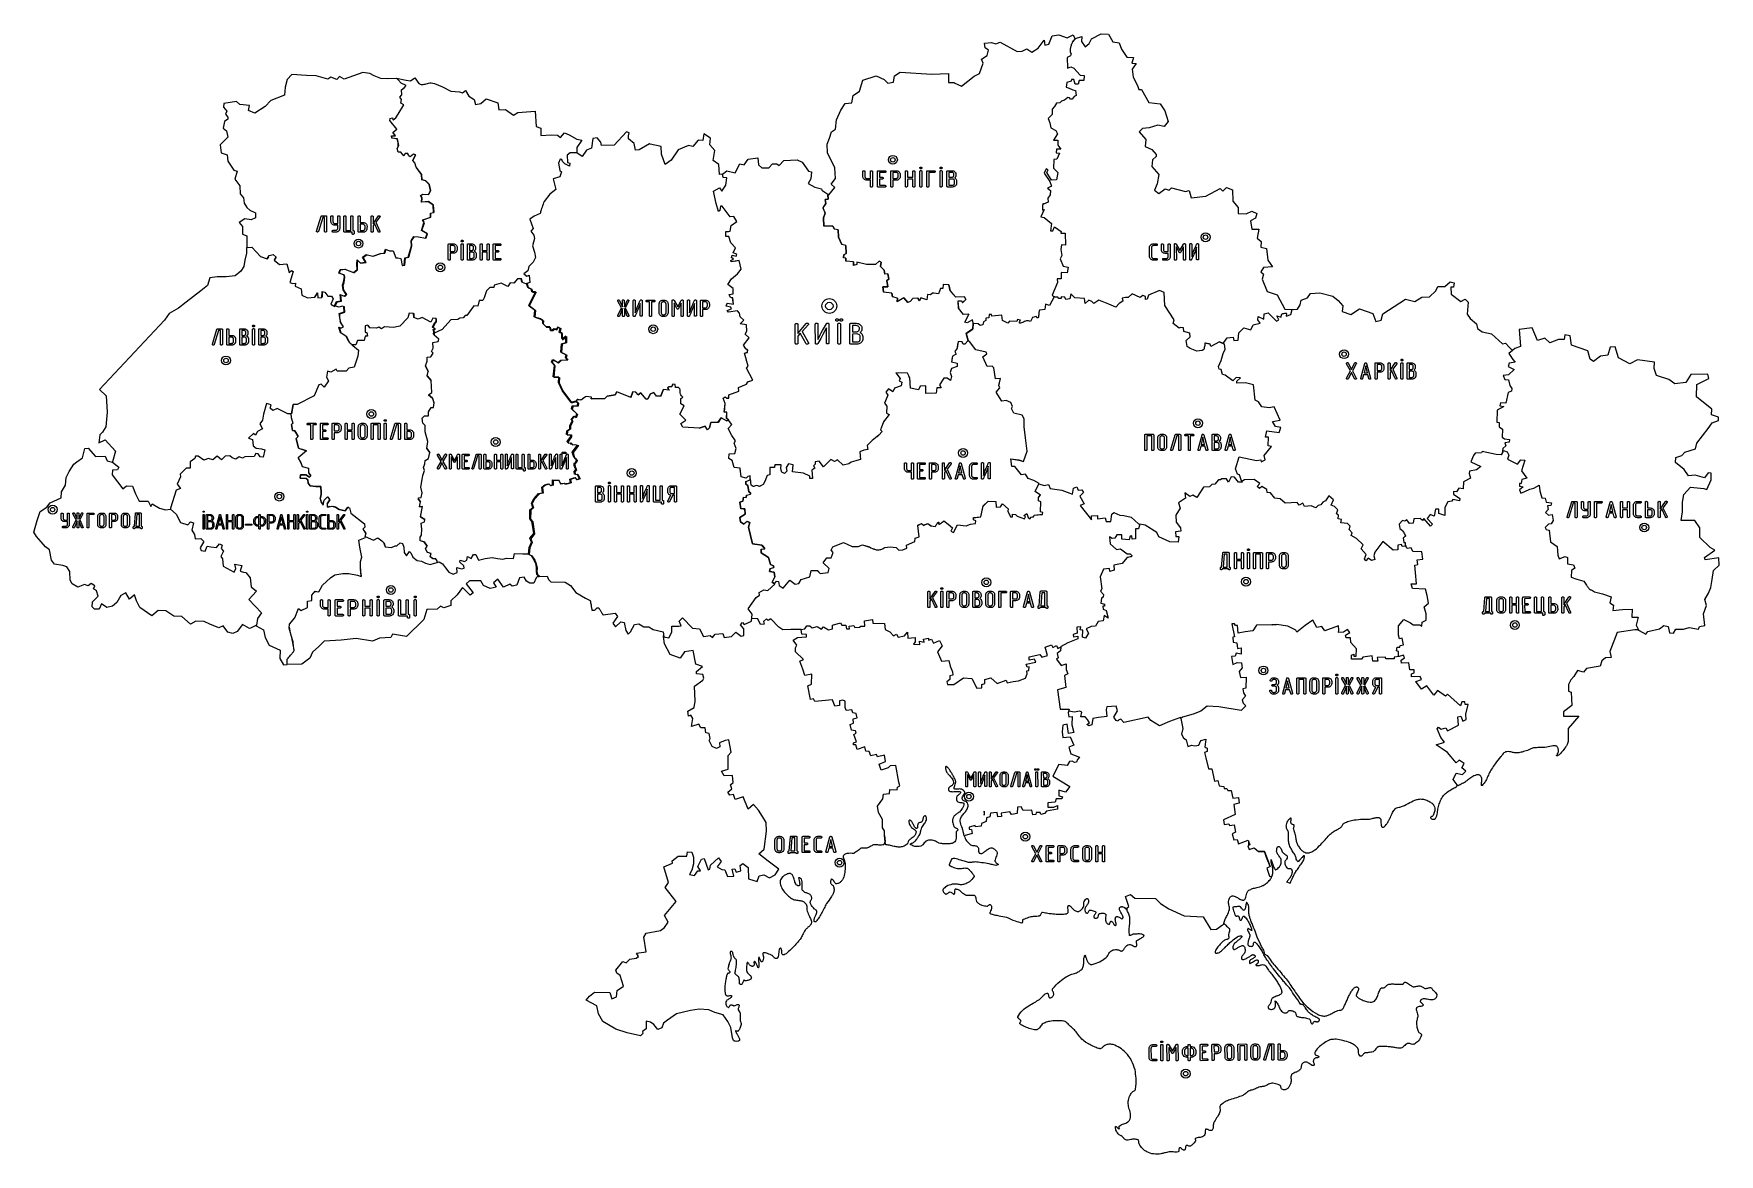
# Model space of a CAD drawing. Header units: millimetres. Extents: x 13 to 580, y 5 to 382.
import ezdxf

# ---------------------------------------------------------------- set-up
doc = ezdxf.new("R2010")
doc.units = ezdxf.units.MM

msp = doc.modelspace()

# ---------------------------------------------------------------- linework, layer by layer
at = {"color": 7, "linetype": 'Continuous', "lineweight": 25}
for p, q in [((350.93, 377.21), (352.97, 379.96)), ((352.97, 379.96), (353.23, 378.24)), ((354.6, 378.6), (355.63, 381.39)), ((355.63, 381.39), (357.94, 381.75)), ((357.94, 381.75), (360.66, 380.65)), ((360.66, 380.65), (362.71, 381.66)), ((362.54, 379.29), (363.55, 380.46)), ((363.39, 380.3), (362.54, 379.29)), ((362.71, 381.66), (363.39, 380.3)), ((363.55, 380.46), (365.6, 381.14)), ((365.6, 381.14), (365.53, 379.45)), ((368.09, 378.77), (368.84, 380.4)), ((368.84, 380.4), (372.18, 382.09)), ((372.18, 382.09), (374.58, 381.92)), ((374.58, 381.92), (376.01, 379.36)), ((331.92, 373.53), (333.77, 374.73)), ((332.92, 378.92), (335.32, 379.18)), ((333.18, 377.39), (332.92, 378.92)), ((334.22, 376.51), (333.18, 377.39)), ((333.77, 374.73), (334.22, 376.51)), ((335.32, 379.18), (336.78, 378.66)), ((336.78, 378.66), (338.21, 379.28)), ((338.21, 379.28), (343.86, 376.1)), ((343.86, 376.1), (345.55, 376.2)), ((345.55, 376.2), (347.1, 377.04)), ((347.1, 377.04), (348.89, 375.84)), ((348.89, 375.84), (350.93, 377.21)), ((353.23, 378.24), (354.6, 378.6)), ((361.87, 374.68), (360.76, 374.06)), ((360.76, 374.06), (360.77, 370.56)), ((362.03, 375.53), (361.87, 374.68)), ((365.53, 379.45), (366.73, 377.67)), ((366.73, 377.67), (368.09, 378.77)), ((376.01, 379.36), (378.15, 379.04)), ((378.15, 379.04), (378.93, 376.9)), ((378.93, 376.9), (380.82, 374.24)), ((380.82, 374.24), (383.02, 374.08)), ((383.02, 374.08), (382.44, 372.19)), ((100.11, 368.34), (98.58, 366.73)), ((105.07, 368.07), (100.11, 368.34)), ((123.93, 369.05), (117.69, 366.83)), ((126.33, 368.68), (123.93, 369.05)), ((127.76, 367.9), (126.33, 368.68)), ((302.72, 367.9), (304.6, 369.16)), ((304.6, 369.16), (315.18, 368.49)), ((315.18, 368.49), (320.83, 368.75)), ((320.83, 368.75), (320.83, 365.67)), ((329.42, 367.82), (331.24, 368.66)), ((331.24, 368.66), (332.5, 372.17)), ((332.5, 372.17), (331.92, 373.53)), ((360.77, 370.56), (361.93, 370.92)), ((361.93, 370.92), (362.97, 370.5)), ((362.97, 370.5), (365.12, 368.19)), ((382.44, 372.19), (383.87, 372.13)), ((383.87, 372.13), (382.51, 370.15)), ((382.51, 370.15), (382.93, 367.52)), ((97.89, 364.16), (97.62, 361.44)), ((98.58, 366.73), (97.89, 364.16)), ((108.32, 367.89), (105.07, 368.07)), ((112.14, 366.84), (108.32, 367.89)), ((113.25, 367.52), (112.14, 366.84)), ((115.23, 366.67), (113.25, 367.52)), ((116.17, 367.71), (115.23, 366.67)), ((117.69, 366.83), (116.17, 367.71)), ((130.06, 367.05), (127.76, 367.9)), ((132.2, 366.88), (130.06, 367.05)), ((135.44, 367.03), (132.2, 366.88)), ((135.4, 367.03), (135.31, 367.13)), ((135.31, 367.13), (138.5, 366.51)), ((135.86, 366.55), (135.44, 367.03)), ((136.8, 365.5), (135.86, 366.55)), ((138.52, 364.72), (136.8, 365.5)), ((136.96, 363.2), (138, 364.04)), ((137.05, 361.58), (136.96, 363.2)), ((138, 364.04), (138.52, 364.72)), ((138.5, 366.51), (140.02, 366.25)), ((140.02, 366.25), (141.48, 367.29)), ((141.48, 367.29), (142.75, 365.41)), ((148.04, 365.41), (150.7, 364.21)), ((150.7, 364.21), (153.49, 362.79)), ((153.49, 362.79), (156.41, 362.53)), ((157.41, 362.27), (158.45, 362.95)), ((158.45, 362.95), (159.56, 361.07)), ((288.74, 361.3), (290.94, 362.76)), ((290.94, 362.76), (291.98, 366.53)), ((291.98, 366.53), (296.49, 367.89)), ((296.49, 367.89), (299.22, 366.7)), ((299.22, 366.7), (300.42, 365.5)), ((300.42, 365.5), (302.3, 365.76)), ((302.3, 365.76), (302.72, 367.9)), ((320.83, 365.67), (322.77, 365.67)), ((322.77, 365.67), (322.77, 365.61)), ((322.77, 365.61), (325.18, 364.41)), ((325.18, 364.41), (329.42, 367.82)), ((360.57, 365.69), (360.41, 364.17)), ((360.41, 364.17), (361.35, 363.75)), ((362.03, 366.15), (360.57, 365.69)), ((361.35, 363.75), (362.62, 363.23)), ((362.13, 366.73), (362.03, 366.15)), ((362.97, 366.73), (362.13, 366.73)), ((362.62, 363.23), (363.56, 362.97)), ((363.4, 365.11), (362.97, 366.73)), ((364.44, 365.11), (363.4, 365.11)), ((363.56, 362.97), (363.76, 361.35)), ((364.76, 366.31), (364.44, 365.11)), ((366.29, 366.38), (364.76, 366.31)), ((365.12, 368.19), (366.38, 368)), ((366.38, 368), (366.29, 366.38)), ((382.93, 367.52), (384.39, 364.7)), ((384.39, 364.7), (384.81, 363.34)), ((384.81, 363.34), (385.75, 363.34)), ((385.75, 363.34), (388.16, 358.99)), ((77.21, 358.61), (77.14, 357.41)), ((77.14, 357.41), (78.3, 356.05)), ((81.49, 359.35), (77.21, 358.61)), ((82.59, 358.34), (81.49, 359.35)), ((85.84, 357.97), (82.59, 358.34)), ((85.57, 356.28), (85.84, 357.97)), ((91.12, 357.63), (87.71, 355.4)), ((93.08, 359.67), (91.12, 357.63)), ((97.62, 361.44), (93.08, 359.67)), ((135.83, 355.09), (137.72, 358.23)), ((136.43, 360.73), (137.05, 361.58)), ((136.95, 359.95), (136.43, 360.73)), ((136.78, 358.75), (136.95, 359.95)), ((136.78, 358.75), (136.78, 358.77)), ((137.72, 358.24), (136.78, 358.75)), ((137.72, 358.23), (136.78, 358.75)), ((137.72, 358.23), (137.72, 358.24)), ((156.41, 362.53), (157.41, 362.27)), ((159.56, 361.07), (161.34, 359.97)), ((161.34, 359.97), (161.8, 358.35)), ((161.8, 358.35), (163.58, 358.67)), ((163.58, 358.67), (165.46, 360.23)), ((165.46, 360.23), (169.29, 358.87)), ((169.29, 358.87), (169.65, 356.47)), ((284.65, 356.37), (286.08, 358.58)), ((286.08, 358.58), (288.32, 358.84)), ((288.32, 358.84), (288.74, 361.3)), ((356.49, 357.68), (355.71, 356.73)), ((357.17, 358.71), (356.49, 357.68)), ((358.21, 358.88), (357.17, 358.71)), ((358.79, 359.46), (358.21, 358.88)), ((359.83, 359.72), (358.79, 359.46)), ((360.93, 360.66), (359.83, 359.72)), ((361.52, 360.5), (360.93, 360.66)), ((361.88, 360.08), (361.52, 360.5)), ((362.39, 360.08), (361.88, 360.08)), ((363.08, 361.02), (362.39, 360.08)), ((363.76, 361.35), (363.08, 361.02)), ((388.16, 358.99), (391.99, 358.48)), ((391.99, 358.48), (393.51, 356.17)), ((77.45, 352.55), (77.02, 350.31)), ((78.55, 353.39), (77.45, 352.55)), ((78.3, 356.05), (77.81, 355.01)), ((77.81, 355.01), (78.55, 354)), ((78.55, 354), (78.55, 353.39)), ((87.71, 355.4), (85.57, 356.28)), ((133, 352.89), (133.1, 353.64)), ((135.39, 349.97), (133, 352.89)), ((133.02, 352.88), (133.11, 353.63)), ((135.42, 349.96), (133.02, 352.88)), ((133.1, 353.64), (133.88, 353.83)), ((133.11, 353.63), (133.88, 353.82)), ((133.88, 353.83), (134.1, 353.12)), ((134.1, 353.12), (135.04, 353.83)), ((134.11, 353.13), (134.12, 353.11)), ((134.12, 353.11), (135.06, 353.82)), ((135.04, 353.83), (135.83, 355.09)), ((135.06, 353.82), (135.83, 355.09)), ((169.65, 356.47), (171.95, 356.57)), ((171.95, 356.57), (174.58, 354.69)), ((174.58, 354.69), (176.04, 355.63)), ((176.04, 355.63), (181.91, 356.05)), ((181.91, 356.05), (182.27, 350.93)), ((282.87, 349.98), (283.23, 353.12)), ((283.23, 353.12), (284.65, 356.37)), ((355.71, 354.95), (354.35, 353.59)), ((354.35, 353.59), (354.87, 352.13)), ((354.87, 352.13), (355.23, 350.44)), ((355.71, 356.73), (355.71, 354.95)), ((391.21, 351.4), (388.33, 350.46)), ((393.35, 350.95), (391.21, 351.4)), ((394.65, 352.57), (393.35, 350.95)), ((393.51, 356.17), (394.65, 352.57)), ((78.53, 347.32), (76.06, 344.76)), ((77.02, 350.31), (78.12, 349.46)), ((78.12, 349.46), (78.53, 347.32)), ((133.6, 347.76), (134.86, 347.83)), ((133.76, 346.99), (133.6, 347.76)), ((133.64, 347.75), (134.9, 347.82)), ((133.8, 346.98), (133.64, 347.75)), ((135.54, 346.72), (133.76, 346.99)), ((134.09, 348.87), (135.39, 349.97)), ((134.86, 347.83), (134.09, 348.87)), ((134.12, 348.86), (135.42, 349.96)), ((134.9, 347.82), (134.12, 348.86)), ((135.58, 346.72), (135.04, 346.8)), ((135.8, 345.49), (135.54, 346.72)), ((136.01, 344.57), (135.58, 346.72)), ((182.27, 350.93), (183.8, 350.34)), ((183.8, 350.34), (183.8, 347.84)), ((183.8, 347.84), (187.3, 348.11)), ((187.3, 348.11), (189.45, 347.94)), ((189.45, 347.94), (190.45, 347.26)), ((190.45, 347.26), (191.75, 348.79)), ((191.75, 348.79), (193.27, 348.11)), ((193.27, 348.11), (195.84, 346.68)), ((195.84, 346.68), (197.62, 346.33)), ((197.62, 346.33), (195.94, 343.86)), ((201.23, 346.85), (200.87, 343.6)), ((202.75, 347.11), (201.23, 346.85)), ((203.95, 345.65), (202.75, 347.11)), ((204.21, 344.55), (203.95, 345.65)), ((212.55, 349.16), (208.46, 344.61)), ((213.49, 348.73), (212.55, 349.16)), ((213.23, 347.79), (213.49, 348.73)), ((213.23, 346.76), (213.23, 347.79)), ((215.21, 345.23), (213.23, 346.76)), ((236.72, 346.35), (234.91, 344.2)), ((238.25, 346.25), (236.72, 346.35)), ((238.57, 348.39), (238.25, 346.25)), ((240.81, 347.03), (238.57, 348.39)), ((240.55, 344.73), (240.81, 347.03)), ((280.09, 345.01), (280.83, 346.96)), ((280.83, 346.96), (281.45, 349.1)), ((281.45, 349.1), (282.87, 349.98)), ((355.23, 350.44), (356.92, 349.56)), ((357.44, 348.4), (356.17, 346.32)), ((356.17, 346.32), (357.6, 346.32)), ((356.92, 349.56), (357.44, 348.4)), ((357.6, 346.32), (357.6, 344.63)), ((386.02, 350.2), (384.92, 349.09)), ((384.92, 349.09), (387.13, 346.53)), ((388.33, 350.46), (386.02, 350.2)), ((387.13, 346.53), (386.97, 344.13)), ((76.06, 344.76), (76.31, 342.04)), ((76.31, 342.04), (78.35, 341.35)), ((78.35, 341.35), (78.61, 339.24)), ((135.47, 343.48), (135.79, 344.22)), ((135.79, 342.31), (135.47, 343.48)), ((135.52, 343.47), (136.01, 344.57)), ((135.85, 342.27), (135.52, 343.47)), ((135.79, 344.22), (135.8, 345.49)), ((135.79, 342.27), (135.79, 342.31)), ((136.63, 342.27), (135.79, 342.27)), ((136.69, 342.27), (136.63, 342.27)), ((137.76, 341), (136.63, 342.27)), ((137.79, 341.05), (136.69, 342.27)), ((138.19, 341.85), (137.76, 341)), ((139.03, 341.84), (138.19, 341.85)), ((139.09, 341.85), (138.25, 341.85)), ((138.25, 341.85), (138.25, 341.84)), ((139.38, 341), (139.03, 341.84)), ((139.45, 341.01), (139.09, 341.85)), ((139.87, 340.67), (139.38, 341)), ((139.91, 340.7), (139.45, 341.01)), ((140.98, 341.58), (139.87, 340.67)), ((140.74, 339.47), (141.69, 341.41)), ((140.81, 339.48), (141.75, 341.43)), ((141.69, 341.41), (140.98, 341.58)), ((141.04, 341.59), (141.01, 341.57)), ((141.75, 341.43), (141.04, 341.59)), ((193.7, 342.07), (192.69, 341.29)), ((192.69, 341.29), (192.76, 338.83)), ((195.84, 342.08), (193.7, 342.07)), ((195.94, 343.86), (195.84, 342.08)), ((197.72, 340.87), (195.84, 342.08)), ((199.15, 342.92), (197.72, 340.87)), ((200.87, 343.6), (199.15, 342.92)), ((208.46, 344.61), (204.21, 344.55)), ((215.63, 342.93), (215.21, 345.23)), ((216.83, 343.09), (215.63, 342.93)), ((220.34, 345.07), (216.83, 343.09)), ((220.5, 344.98), (220.34, 345.07)), ((224.26, 344.2), (220.5, 344.98)), ((224.33, 341.57), (224.26, 344.2)), ((225.63, 338.16), (224.33, 341.57)), ((229.97, 343.1), (227.57, 339.59)), ((233.38, 344.56), (229.97, 343.1)), ((234.91, 344.2), (233.38, 344.56)), ((242.27, 342.84), (240.55, 344.73)), ((241.76, 339.53), (242.27, 342.84)), ((253.43, 339.87), (256.68, 340.39)), ((256.68, 340.39), (256.94, 337.99)), ((280.15, 342.02), (280.09, 345.01)), ((282.65, 337.06), (280.15, 342.02)), ((357.08, 343.27), (357.02, 342.07)), ((357.02, 342.07), (358.12, 341.91)), ((358.54, 343.27), (357.08, 343.27)), ((358.12, 341.91), (357.28, 339.93)), ((357.6, 344.63), (358.54, 343.27)), ((386.97, 344.13), (389.17, 343.13)), ((389.17, 343.13), (390.63, 341.5)), ((390.63, 340.82), (389.37, 339.69)), ((390.63, 341.5), (390.63, 340.82)), ((78.61, 339.24), (80.64, 336.21)), ((80.64, 336.21), (81.74, 335.89)), ((81.74, 335.89), (80.89, 333.16)), ((141.42, 338.69), (140.74, 339.47)), ((141.49, 338.71), (140.81, 339.48)), ((141.84, 337.23), (141.42, 338.69)), ((141.92, 337.24), (141.49, 338.71)), ((143.71, 334.76), (141.84, 337.23)), ((143.8, 334.78), (141.92, 337.24)), ((143.77, 332.97), (143.71, 334.76)), ((143.87, 332.99), (143.8, 334.78)), ((190.29, 339.93), (189.71, 338.57)), ((189.71, 338.57), (190.13, 336.07)), ((190.13, 336.07), (190.72, 335.65)), ((190.72, 335.65), (190.2, 334.03)), ((190.88, 339.83), (190.29, 339.93)), ((191.07, 339.15), (190.88, 339.83)), ((191.82, 338.31), (191.07, 339.15)), ((193.44, 337.53), (191.82, 338.31)), ((192.76, 338.83), (193.54, 338.63)), ((193.54, 338.63), (193.44, 337.53)), ((227.57, 339.59), (225.63, 338.16)), ((243.64, 338.08), (241.76, 339.53)), ((243.8, 334.73), (243.64, 338.08)), ((244.79, 334.91), (243.8, 334.73)), ((244.9, 334.93), (244.77, 334.9)), ((244.77, 334.9), (244.81, 334.93)), ((244.81, 334.93), (246.27, 336.03)), ((245.07, 333.73), (244.9, 334.93)), ((246.27, 336.03), (249.09, 335.35)), ((249.09, 335.35), (250.71, 338.34)), ((250.71, 338.34), (252.17, 337.98)), ((252.17, 337.98), (253.43, 339.87)), ((256.94, 337.99), (258.04, 337.05)), ((258.04, 337.05), (260.44, 337.05)), ((260.44, 337.05), (261.64, 338.35)), ((261.64, 338.35), (263.07, 338.41)), ((263.07, 338.41), (263.85, 337.83)), ((263.85, 337.83), (265.47, 339.45)), ((265.47, 339.45), (269.92, 339.72)), ((269.92, 339.72), (271.6, 338.94)), ((271.6, 338.94), (273.75, 335.89)), ((273.75, 335.89), (274.79, 335.7)), ((274.79, 335.7), (274.59, 333.33)), ((282.82, 333.4), (282.65, 337.06)), ((292.05, 334.06), (292.05, 335.78)), ((292.72, 335.78), (292.72, 334.11)), ((294.57, 333.44), (294.57, 335.78)), ((295.24, 335.78), (295.25, 330.81)), ((296.95, 330.81), (296.95, 335.78)), ((297.25, 336.05), (299.42, 336.05)), ((299.42, 335.45), (297.62, 335.45)), ((297.62, 335.45), (297.62, 333.82)), ((301.41, 330.81), (301.41, 335.78)), ((301.7, 336.05), (303.18, 336.05)), ((302.08, 335.45), (302.08, 333.45)), ((303.18, 335.45), (302.08, 335.45)), ((303.94, 334.09), (303.94, 334.81)), ((304.61, 334.83), (304.61, 334.07)), ((306.32, 330.82), (306.32, 335.78)), ((306.99, 335.79), (306.99, 333.82)), ((308.84, 333.82), (308.84, 335.79)), ((309.51, 335.79), (309.52, 330.82)), ((311.23, 330.82), (311.22, 335.82)), ((311.89, 335.82), (311.89, 330.82)), ((313.53, 330.82), (313.53, 335.79)), ((313.82, 336.06), (315.99, 336.06)), ((315.99, 335.46), (314.2, 335.46)), ((314.2, 335.46), (314.2, 330.82)), ((317.99, 330.82), (317.99, 335.83)), ((318.65, 335.83), (318.66, 330.83)), ((320.29, 330.83), (320.29, 335.79)), ((320.58, 336.06), (321.89, 336.06)), ((321.88, 335.47), (320.96, 335.46)), ((320.96, 335.46), (320.96, 333.83)), ((322.67, 334.47), (322.67, 334.83)), ((323.34, 334.86), (323.34, 334.49)), ((353.68, 336.68), (352.93, 335.25)), ((352.93, 335.25), (354.88, 332.43)), ((354.3, 336.36), (353.68, 336.68)), ((353.88, 335.42), (354.3, 336.36)), ((355.4, 332.85), (353.88, 335.42)), ((356.18, 339.86), (356.08, 336.94)), ((356.08, 336.94), (357.61, 335.48)), ((357.28, 339.93), (356.18, 339.86)), ((357.61, 335.48), (357.09, 332.95)), ((389.37, 339.69), (389.18, 337.48)), ((389.18, 337.48), (391.48, 334.82)), ((391.48, 334.82), (391, 331.58)), ((80.89, 333.16), (82.67, 330.92)), ((82.67, 330.92), (82.76, 328.29)), ((145.07, 332.61), (143.77, 332.97)), ((145.16, 332.64), (143.87, 332.99)), ((146.27, 331.41), (145.07, 332.61)), ((146.36, 331.44), (145.16, 332.64)), ((146.06, 328.1), (146.75, 329.36)), ((146.17, 328.13), (146.85, 329.4)), ((146.75, 329.36), (146.27, 331.41)), ((146.85, 329.4), (146.36, 331.44)), ((188.84, 329.68), (186.79, 328.15)), ((190.2, 334.03), (187.99, 333.28)), ((187.99, 333.28), (188.84, 329.68)), ((241.82, 329.18), (243.8, 330.32)), ((242.77, 325.03), (241.82, 329.18)), ((241.83, 329.18), (243.8, 330.32)), ((242.77, 325.03), (241.83, 329.18)), ((243.8, 330.32), (244.65, 329.12)), ((243.8, 330.32), (243.8, 330.32)), ((244.65, 329.12), (245.94, 331.17)), ((244.65, 329.12), (245.94, 331.17)), ((246.27, 333.63), (245.07, 333.73)), ((246.27, 333.63), (245.31, 333.71)), ((245.94, 331.17), (246.27, 333.63)), ((245.94, 331.17), (246.27, 333.63)), ((274.59, 333.33), (273.65, 331.77)), ((273.65, 331.77), (275.89, 330.51)), ((275.89, 330.51), (278.1, 329.99)), ((278.1, 329.99), (278.26, 329.47)), ((278.26, 329.47), (280.24, 328.11)), ((280.58, 327.98), (282.66, 330.35)), ((281.36, 331.51), (282.82, 333.4)), ((282.66, 330.35), (281.36, 331.51)), ((294.58, 332.85), (293.38, 332.85)), ((293.4, 333.44), (294.57, 333.44)), ((294.58, 330.81), (294.58, 332.85)), ((299.42, 330.55), (297.25, 330.55)), ((297.62, 333.82), (298.55, 333.82)), ((297.62, 333.22), (297.62, 331.14)), ((298.55, 333.22), (297.62, 333.22)), ((297.62, 331.14), (299.42, 331.14)), ((302.08, 333.45), (303.18, 333.45)), ((303.19, 332.85), (302.08, 332.85)), ((302.08, 332.85), (302.08, 330.81)), ((306.99, 333.82), (308.84, 333.82)), ((306.99, 333.23), (306.99, 330.82)), ((308.85, 333.23), (306.99, 333.23)), ((308.85, 330.82), (308.85, 333.23)), ((322.11, 330.56), (320.58, 330.56)), ((320.96, 333.83), (321.88, 333.83)), ((320.96, 333.24), (320.96, 331.15)), ((322.1, 333.24), (320.96, 333.24)), ((320.96, 331.15), (322.1, 331.15)), ((322.89, 331.83), (322.89, 332.57)), ((323.56, 332.58), (323.56, 331.8)), ((355.4, 330.81), (354.11, 330.19)), ((354.11, 330.19), (355.14, 329.35)), ((354.88, 332.43), (355.4, 330.81)), ((355.14, 329.35), (355.05, 327.89)), ((357.09, 332.95), (355.4, 332.85)), ((391, 331.58), (390.06, 329.53)), ((390.06, 329.53), (391.49, 328.43)), ((391.49, 328.43), (393.63, 329.99)), ((393.63, 329.99), (394.99, 329.53)), ((394.99, 329.53), (395.77, 330.31)), ((395.77, 330.31), (400.44, 329.05)), ((400.44, 329.05), (401.74, 329.38)), ((401.74, 329.38), (402.42, 326.91)), ((407.35, 327.5), (412.15, 330.06)), ((412.15, 330.06), (413, 329.22)), ((413, 329.22), (414.3, 330.42)), ((414.3, 330.42), (416.24, 329.64)), ((416.24, 329.64), (416.41, 325.82)), ((82.76, 328.29), (83.86, 326.93)), ((83.86, 326.93), (84.11, 325.14)), ((84.11, 325.14), (84.95, 323.68)), ((84.95, 323.68), (85.99, 322.73)), ((143.34, 327.68), (144.12, 328.2)), ((143.75, 326.9), (143.34, 327.68)), ((143.45, 327.71), (144.18, 328.2)), ((143.87, 326.93), (143.45, 327.71)), ((143.68, 325.44), (143.75, 326.9)), ((145.89, 325.63), (143.68, 325.44)), ((143.8, 325.47), (143.87, 326.93)), ((146.01, 325.66), (143.8, 325.47)), ((144.12, 328.2), (146.06, 328.1)), ((147.61, 324.42), (145.89, 325.63)), ((147.73, 324.46), (146.01, 325.66)), ((146.08, 328.13), (146.17, 328.13)), ((147.76, 322.02), (147.61, 324.42)), ((147.9, 322.06), (147.73, 324.46)), ((186.79, 328.15), (184.91, 325.68)), ((243.55, 322.37), (242.77, 325.03)), ((243.55, 322.37), (242.77, 325.03)), ((244.23, 324.16), (243.97, 322.63)), ((244.75, 324.16), (244.23, 324.16)), ((247.48, 320.49), (244.75, 324.16)), ((247.48, 320.49), (244.75, 324.16)), ((279.56, 325.06), (278.62, 323.6)), ((278.62, 323.6), (279.4, 321.81)), ((278.64, 323.59), (279.58, 325.05)), ((279.42, 321.81), (278.64, 323.59)), ((280.34, 326.49), (279.4, 326.42)), ((279.4, 326.42), (279.56, 325.06)), ((279.42, 326.42), (280.36, 326.48)), ((279.58, 325.05), (279.42, 326.42)), ((280.24, 328.11), (280.34, 326.49)), ((280.26, 327.88), (280.58, 327.98)), ((280.36, 326.48), (280.26, 327.88)), ((353.01, 322.96), (351.81, 320.55)), ((354.37, 325.42), (352.75, 324.84)), ((355.05, 327.89), (354.21, 326.78)), ((354.21, 326.78), (354.37, 325.42)), ((402.42, 326.91), (407.35, 327.5)), ((416.41, 325.82), (418.19, 323.67)), ((418.19, 323.67), (418.19, 321.7)), ((84.26, 319.92), (82.37, 318.66)), ((82.37, 318.66), (83.5, 317.29)), ((83.5, 317.29), (83.49, 314.73)), ((86.4, 319.49), (84.26, 319.92)), ((85.99, 322.73), (87.87, 321.88)), ((87.86, 320.16), (86.4, 319.49)), ((87.87, 321.88), (87.86, 320.16)), ((108.42, 315.78), (109.98, 320.74)), ((110.51, 320.33), (109.01, 315.62)), ((110.24, 320.93), (111.42, 320.92)), ((111.12, 320.33), (110.51, 320.33)), ((111.11, 315.69), (111.12, 320.33)), ((111.79, 320.66), (111.78, 315.69)), ((113.24, 318.94), (113.25, 320.65)), ((113.92, 320.66), (113.91, 318.98)), ((115.54, 317.71), (114.46, 317.72)), ((114.5, 318.31), (115.54, 318.31)), ((115.54, 318.31), (115.55, 320.65)), ((115.54, 316.67), (115.54, 317.71)), ((116.22, 320.64), (116.21, 316.63)), ((117.59, 315.67), (117.6, 320.64)), ((118.27, 320.64), (118.26, 316)), ((119.89, 315.99), (119.91, 320.63)), ((120.58, 320.63), (120.56, 315.99)), ((122.39, 315.65), (122.4, 320.62)), ((123.07, 318.06), (123.06, 315.98)), ((123.07, 320.63), (123.07, 318.66)), ((123.07, 318.66), (124.07, 318.65)), ((124.03, 318.06), (123.07, 318.06)), ((124.7, 316.65), (124.7, 317.39)), ((125.37, 317.41), (125.36, 316.63)), ((126.74, 315.64), (126.76, 320.61)), ((127.42, 317.51), (127.41, 315.64)), ((127.42, 318.24), (129.18, 320.83)), ((127.43, 320.61), (127.42, 318.24)), ((127.92, 318.3), (127.42, 317.51)), ((129.14, 315.62), (127.92, 318.3)), ((129.69, 320.54), (128.33, 318.72)), ((128.33, 318.72), (129.69, 315.75)), ((143.65, 315.97), (144.51, 318.53)), ((143.81, 315.99), (144.65, 318.56)), ((143.99, 319.47), (146.65, 320.4)), ((144.51, 318.53), (143.99, 319.47)), ((144.13, 319.5), (146.79, 320.44)), ((144.65, 318.56), (144.13, 319.5)), ((146.65, 320.4), (146.72, 321.77)), ((146.72, 321.77), (147.76, 322.02)), ((146.79, 320.44), (146.86, 321.8)), ((147.76, 322.03), (147.9, 322.06)), ((181.51, 320.81), (180.15, 319.71)), ((180.15, 319.71), (181.25, 316.63)), ((183.55, 321.66), (181.51, 320.81)), ((243.97, 322.63), (243.55, 322.37)), ((243.55, 322.37), (243.55, 322.37)), ((248.68, 320.66), (247.48, 320.49)), ((248.68, 320.66), (247.48, 320.49)), ((247.48, 315.72), (247.74, 317.67)), ((247.48, 315.72), (247.74, 317.67)), ((247.74, 317.67), (249.62, 318.97)), ((247.74, 317.67), (249.62, 318.97)), ((249.62, 318.97), (248.68, 320.66)), ((249.62, 318.97), (248.68, 320.66)), ((279.4, 321.81), (278.79, 320.26)), ((278.79, 320.26), (278.95, 317.37)), ((278.8, 320.25), (279.42, 321.81)), ((278.97, 317.36), (278.8, 320.25)), ((278.95, 317.37), (278.97, 317.37)), ((281.95, 317.37), (278.97, 317.36)), ((281.94, 317.37), (282.46, 316.43)), ((282.47, 316.43), (281.95, 317.37)), ((351.81, 320.55), (352.94, 320.29)), ((352.94, 320.29), (355.41, 318.35)), ((355.41, 318.35), (355.15, 315.79)), ((418.19, 321.7), (420.85, 321.54)), ((420.85, 321.54), (422.73, 322.48)), ((424, 320.08), (422.31, 319.23)), ((422.31, 319.23), (422.81, 316.41)), ((422.73, 322.48), (424.42, 321.7)), ((424.42, 321.7), (424, 320.08)), ((83.49, 314.73), (84.92, 314.2)), ((84.92, 314.2), (85.01, 310.28)), ((113.94, 316.01), (114.87, 316.01)), ((114.9, 315.41), (113.94, 315.42)), ((120.34, 315.4), (117.86, 315.4)), ((118.26, 316), (119.89, 315.99)), ((120.34, 314.91), (120.34, 315.4)), ((120.56, 315.99), (120.63, 315.99)), ((121.01, 315.71), (121, 314.92)), ((124.03, 315.38), (122.66, 315.39)), ((123.06, 315.98), (124.02, 315.98)), ((140.21, 312.51), (141.15, 313.93)), ((140.3, 310.79), (140.21, 312.51)), ((140.37, 312.52), (141.3, 313.93)), ((140.47, 310.8), (140.37, 312.52)), ((141.15, 313.93), (142.71, 313.86)), ((142.71, 313.86), (145.07, 313.43)), ((145.53, 314.79), (143.65, 315.97)), ((145.69, 314.83), (143.81, 315.99)), ((145.07, 313.43), (145.53, 314.79)), ((145.09, 313.49), (145.24, 313.46)), ((145.24, 313.46), (145.69, 314.83)), ((181.25, 316.63), (180.41, 315.78)), ((180.41, 315.78), (181.42, 314.39)), ((181.61, 313.29), (181, 310.82)), ((181.42, 314.39), (181.61, 313.29)), ((245.95, 315.56), (246.88, 315.66)), ((246.02, 313.94), (245.95, 315.56)), ((245.96, 315.56), (247.48, 315.72)), ((246.02, 313.94), (245.96, 315.56)), ((246.96, 313.94), (246.02, 313.94)), ((246.96, 313.94), (246.02, 313.94)), ((247.65, 311.8), (246.96, 313.94)), ((247.64, 311.8), (246.96, 313.94)), ((249.26, 310.08), (247.64, 311.8)), ((249.27, 310.08), (247.65, 311.8)), ((282.46, 316.43), (282.47, 316.43)), ((283.77, 316.17), (282.47, 316.43)), ((283.76, 316.17), (283.82, 313.7)), ((283.84, 313.7), (283.77, 316.17)), ((283.82, 313.7), (284.99, 311.3)), ((285, 311.3), (283.84, 313.7)), ((355.15, 315.79), (355.93, 315.79)), ((355.93, 315.79), (356.42, 317.15)), ((356.42, 317.15), (358.66, 315.63)), ((358.66, 315.63), (358.56, 315.01)), ((358.56, 315.01), (360.02, 315.01)), ((360.02, 315.01), (360.12, 311.02)), ((422.81, 316.41), (425.14, 316.35)), ((425.14, 316.35), (424.62, 313.43)), ((424.62, 313.43), (425.89, 312.23)), ((425.89, 312.23), (425.82, 310.38)), ((84.32, 305.99), (83.97, 303.88)), ((84.84, 308.32), (84.32, 305.99)), ((84.91, 310.27), (84.84, 308.32)), ((85.01, 310.28), (84.91, 310.27)), ((85.01, 310.28), (86.69, 310.37)), ((86.69, 310.37), (89.6, 307.18)), ((89.6, 307.18), (91.81, 306.43)), ((91.81, 306.43), (92.49, 307.59)), ((92.21, 307.11), (91.82, 306.44)), ((91.82, 306.44), (91.82, 306.44)), ((92.49, 307.59), (93.79, 307.85)), ((93.79, 307.85), (94.79, 307)), ((94.79, 307), (94.21, 305.97)), ((94.21, 305.97), (95.92, 304.53)), ((94.28, 306.09), (94.79, 307)), ((121.95, 304.78), (122.11, 306.14)), ((122.11, 306.14), (123.05, 305.03)), ((123.9, 307.01), (125.1, 307.85)), ((124.84, 305.29), (123.9, 307.01)), ((124.09, 306.96), (125.28, 307.81)), ((125.03, 305.24), (124.09, 306.96)), ((125.1, 307.85), (127.31, 307.32)), ((127.31, 307.32), (129.87, 308.19)), ((127.32, 307.33), (127.49, 307.29)), ((127.49, 307.29), (130.06, 308.17)), ((129.87, 308.19), (131.17, 308.35)), ((130.06, 308.17), (131.35, 308.33)), ((131.17, 308.35), (131.6, 309.71)), ((131.35, 308.33), (131.76, 309.64)), ((131.6, 309.71), (132.96, 309.09)), ((132.96, 309.09), (134.16, 309.09)), ((133.11, 309.09), (133.14, 309.08)), ((133.14, 309.08), (134.16, 309.08)), ((134.16, 309.09), (135.09, 306.78)), ((135.09, 306.78), (135.68, 306.71)), ((135.68, 306.71), (136.72, 306.55)), ((136.72, 306.55), (137.13, 304.24)), ((137.88, 304.3), (138.08, 306.71)), ((138.07, 304.31), (138.27, 306.71)), ((138.08, 306.71), (139.18, 307.03)), ((138.27, 306.71), (139.37, 307.04)), ((139.18, 307.03), (140.3, 310.79)), ((139.37, 307.04), (140.47, 310.8)), ((152.69, 306.25), (152.69, 311.21)), ((152.96, 311.48), (154.33, 311.48)), ((153.36, 310.89), (153.36, 308.88)), ((154.32, 310.89), (153.36, 310.89)), ((153.36, 308.88), (154.32, 308.88)), ((153.36, 308.28), (153.36, 306.25)), ((154.36, 308.28), (153.36, 308.28)), ((154.99, 309.52), (154.99, 310.24)), ((155.66, 310.27), (155.66, 309.5)), ((157.05, 306.25), (157.04, 311.25)), ((157.71, 311.25), (157.71, 306.25)), ((159.1, 306.25), (159.09, 311.22)), ((159.36, 311.48), (160.53, 311.48)), ((160.74, 305.98), (159.37, 305.98)), ((160.52, 310.89), (159.76, 310.89)), ((159.76, 310.89), (159.76, 309.25)), ((159.76, 309.25), (160.52, 309.25)), ((160.73, 308.66), (159.76, 308.66)), ((159.76, 308.66), (159.77, 306.58)), ((159.77, 306.58), (160.73, 306.58)), ((161.18, 309.9), (161.18, 310.25)), ((161.4, 307.25), (161.4, 307.99)), ((161.84, 310.28), (161.84, 309.91)), ((162.07, 308), (162.07, 307.22)), ((163.45, 306.25), (163.45, 311.22)), ((164.12, 311.23), (164.12, 309.26)), ((164.12, 309.26), (165.75, 309.26)), ((165.75, 308.66), (164.12, 308.66)), ((164.12, 308.66), (164.12, 306.25)), ((165.75, 309.26), (165.75, 311.23)), ((165.76, 306.25), (165.75, 308.66)), ((166.42, 311.22), (166.42, 306.25)), ((167.81, 306.25), (167.8, 311.22)), ((168.1, 311.49), (170.06, 311.49)), ((170.06, 305.99), (168.1, 305.99)), ((170.06, 310.89), (168.47, 310.89)), ((168.47, 310.89), (168.47, 309.26)), ((168.47, 309.26), (169.29, 309.26)), ((168.48, 308.66), (168.48, 306.58)), ((169.29, 308.66), (168.48, 308.66)), ((168.48, 306.58), (170.06, 306.58)), ((181, 310.82), (181.68, 308.68)), ((182.04, 306.9), (181.19, 305.27)), ((181.68, 308.68), (182.04, 306.9)), ((247.64, 305.89), (248.59, 306.35)), ((247.65, 305.89), (248.59, 306.35)), ((247.84, 306.83), (248.07, 307.71)), ((247.84, 306.83), (248.07, 307.71)), ((248.59, 306.35), (247.84, 306.83)), ((248.59, 306.35), (247.84, 306.83)), ((248.07, 307.71), (249.43, 307.29)), ((248.07, 307.71), (248.07, 307.71)), ((248.42, 308.45), (249.26, 310.08)), ((249.69, 308.03), (248.42, 308.45)), ((248.43, 308.46), (249.27, 310.08)), ((249.69, 308.03), (248.43, 308.46)), ((249.43, 307.29), (249.69, 308.03)), ((249.43, 307.29), (249.69, 308.03)), ((284.99, 311.3), (285, 311.3)), ((286.3, 310.88), (285, 311.3)), ((285.61, 307.8), (285.52, 306.79)), ((285.52, 306.79), (285.53, 306.79)), ((285.53, 306.79), (285.62, 307.8)), ((286.31, 306.69), (285.53, 306.79)), ((286.45, 308.26), (285.61, 307.8)), ((285.62, 307.8), (286.47, 308.25)), ((286.29, 310.88), (286.45, 308.26)), ((286.29, 306.69), (286.3, 305.6)), ((286.47, 308.25), (286.3, 310.88)), ((286.31, 305.59), (286.31, 306.69)), ((358.92, 307.51), (358.4, 306.48)), ((358.4, 306.48), (359.34, 303.91)), ((358.82, 311.08), (358.56, 309.56)), ((358.56, 309.56), (358.92, 307.51)), ((360.12, 311.02), (358.82, 311.08)), ((388.4, 307.18), (388.4, 310.24)), ((389.07, 310.2), (389.07, 307.22)), ((389.69, 311.46), (390.65, 311.46)), ((390.65, 310.87), (389.69, 310.87)), ((389.69, 306.56), (390.65, 306.56)), ((390.65, 305.96), (389.69, 305.96)), ((392.38, 309.48), (392.38, 311.2)), ((393.05, 311.2), (393.05, 309.53)), ((393.09, 306.56), (394.02, 306.56)), ((394.05, 305.96), (393.09, 305.96)), ((394.69, 308.27), (393.61, 308.27)), ((393.64, 308.86), (394.69, 308.86)), ((394.69, 308.86), (394.68, 311.2)), ((394.69, 307.23), (394.69, 308.27)), ((395.35, 311.2), (395.36, 307.19)), ((396.74, 306.23), (396.74, 311.24)), ((397.4, 311.35), (398.59, 309.18)), ((397.4, 310.48), (397.41, 306.23)), ((398.32, 308.69), (397.4, 310.48)), ((398.59, 309.18), (399.79, 311.38)), ((399.78, 310.48), (398.84, 308.61)), ((399.79, 306.23), (399.78, 310.48)), ((400.45, 311.24), (400.45, 306.24)), ((401.91, 306.26), (401.91, 311.28)), ((402.58, 311.28), (402.58, 307.21)), ((404.22, 306.31), (404.21, 310.31)), ((404.88, 311.25), (404.88, 306.31)), ((425.82, 310.38), (427.77, 309.92)), ((427.77, 309.92), (428.2, 305.93)), ((75.01, 300.38), (72.55, 300.02)), ((78, 300.38), (75.01, 300.38)), ((81.08, 300.7), (78, 300.38)), ((82.96, 302.32), (81.08, 300.7)), ((83.97, 303.88), (82.96, 302.32)), ((95.92, 304.53), (98.39, 304.78)), ((98.39, 304.78), (99.22, 301.8)), ((99.22, 301.8), (100, 302.54)), ((100.59, 302.21), (99.47, 298.45)), ((100, 302.54), (100.59, 302.21)), ((115.87, 301.65), (116.29, 302.85)), ((117.59, 301.06), (115.87, 301.65)), ((116.08, 301.58), (116.5, 302.77)), ((116.29, 302.85), (117.92, 303)), ((116.5, 302.77), (118.1, 302.93)), ((117.79, 300.99), (117.18, 301.2)), ((117.48, 298.56), (117.75, 300.38)), ((117.75, 300.38), (117.59, 301.06)), ((117.7, 298.49), (117.96, 300.31)), ((117.96, 300.31), (117.79, 300.99)), ((117.92, 303), (120.8, 301.89)), ((120.8, 301.89), (122.01, 302.83)), ((120.82, 301.91), (121.01, 301.83)), ((121.01, 301.83), (122.21, 302.78)), ((122.01, 302.83), (121.95, 304.78)), ((122.14, 304.72), (122.28, 305.94)), ((122.21, 302.78), (122.14, 304.72)), ((123.05, 305.03), (124.84, 305.29)), ((123.18, 305.05), (123.24, 304.98)), ((123.24, 304.98), (125.03, 305.24)), ((137.13, 304.24), (137.88, 304.3)), ((137.32, 304.26), (137.33, 304.24)), ((137.33, 304.24), (138.07, 304.31)), ((179.38, 302.45), (178.11, 301.44)), ((178.11, 301.44), (179.05, 300.66)), ((179.05, 300.66), (179.9, 300.92)), ((179.8, 303.81), (179.38, 302.45)), ((180.84, 304.95), (179.8, 303.81)), ((179.9, 300.92), (180.06, 298.46)), ((181.19, 305.27), (180.84, 304.95)), ((247.74, 305.4), (247.64, 305.89)), ((247.75, 305.4), (247.65, 305.89)), ((247.75, 305.4), (247.74, 305.4)), ((250.47, 305.83), (247.75, 305.4)), ((247.84, 299.69), (249.89, 301.38)), ((247.85, 299.69), (249.89, 301.38)), ((250.47, 305.83), (248.87, 305.58)), ((249.89, 301.38), (251.16, 303.01)), ((249.89, 301.38), (251.15, 303)), ((251.16, 303.01), (250.47, 305.83)), ((251.15, 303), (250.47, 305.83)), ((286.3, 305.6), (286.31, 305.59)), ((288.93, 305.43), (286.31, 305.59)), ((288.92, 305.43), (288.92, 304.23)), ((288.92, 304.23), (288.93, 304.24)), ((288.93, 304.23), (288.93, 305.43)), ((290.04, 304.49), (288.93, 304.23)), ((293.22, 304.49), (290.04, 305.33)), ((290.04, 305.33), (290.04, 304.49)), ((296.27, 304.49), (293.22, 304.49)), ((297.56, 305.69), (296.27, 304.49)), ((298.15, 305.34), (297.56, 305.69)), ((298.14, 305.34), (297.98, 303.82)), ((297.98, 303.82), (299.18, 302.62)), ((297.99, 303.81), (298.15, 305.34)), ((299.19, 302.61), (297.99, 303.81)), ((299.18, 302.62), (299.44, 301.26)), ((299.45, 301.25), (299.19, 302.61)), ((299.44, 301.26), (299.45, 301.26)), ((300.39, 301.41), (299.45, 301.25)), ((300.38, 301.41), (300.8, 299.64)), ((300.81, 299.63), (300.39, 301.41)), ((360.71, 301.71), (358.66, 301.87)), ((358.66, 301.87), (358.67, 299.66)), ((359.34, 303.91), (361.03, 303.59)), ((361.03, 303.59), (360.71, 301.71)), ((426.74, 303.47), (425.83, 302.1)), ((425.83, 302.1), (426.67, 301.32)), ((426.67, 301.32), (426.25, 299.6)), ((429.75, 303.79), (426.74, 303.47)), ((428.2, 305.93), (429.75, 303.79)), ((69.56, 295.67), (64.6, 291.84)), ((71.7, 297.49), (69.56, 295.67)), ((72.55, 300.02), (71.7, 297.49)), ((99.47, 298.45), (100.41, 298.13)), ((100.41, 298.13), (101.35, 298.29)), ((101.35, 298.29), (101.25, 297.25)), ((101.25, 297.25), (103.23, 296.3)), ((103.23, 296.3), (103.48, 294.26)), ((107.83, 293.56), (108.68, 295.02)), ((108.68, 295.01), (107.88, 293.63)), ((108.68, 295.02), (108.83, 293.3)), ((110.2, 293.49), (110.3, 295.44)), ((110.34, 295.43), (110.25, 293.56)), ((110.3, 295.44), (111.14, 295.27)), ((111.14, 295.27), (112.18, 293.9)), ((117.12, 297.56), (117.48, 298.56)), ((117.31, 296), (117.12, 297.56)), ((118.31, 294.47), (117.31, 296)), ((117.34, 297.48), (117.7, 298.49)), ((117.54, 295.93), (117.34, 297.48)), ((118.54, 294.4), (117.54, 295.93)), ((165.49, 295.63), (164.72, 293.32)), ((166.66, 296.83), (165.49, 295.63)), ((167.96, 296.83), (166.66, 296.83)), ((168.12, 297.58), (167.96, 296.83)), ((170.42, 298.26), (168.12, 297.58)), ((172.73, 297.16), (170.42, 298.26)), ((173.51, 298.36), (172.73, 297.16)), ((174.71, 298.26), (173.51, 298.36)), ((175.97, 299.66), (174.71, 298.26)), ((177.33, 299.66), (175.97, 299.66)), ((177.42, 298.61), (177.19, 299.66)), ((177.6, 298.46), (177.33, 299.66)), ((177.58, 298.55), (177.42, 298.61)), ((178.7, 298.04), (177.6, 298.46)), ((180.06, 298.46), (178.7, 298.04)), ((179.4, 296.79), (179.02, 298.14)), ((180.06, 298.46), (179.15, 298.17)), ((179.15, 298.17), (179.58, 296.64)), ((180.56, 296.37), (179.4, 296.79)), ((179.58, 296.64), (180.74, 296.22)), ((179.72, 290.76), (182.02, 295.36)), ((182.21, 295.21), (179.9, 290.61)), ((180.82, 295.36), (180.56, 296.37)), ((180.74, 296.22), (181, 295.21)), ((182.02, 295.36), (180.82, 295.36)), ((181, 295.21), (182.21, 295.21)), ((246.64, 297.81), (247.84, 299.69)), ((248.43, 296.51), (246.64, 297.81)), ((246.65, 297.81), (247.85, 299.69)), ((248.44, 296.51), (246.65, 297.81)), ((247.13, 294.47), (248.43, 294.63)), ((247.14, 294.47), (248.44, 294.63)), ((248.43, 294.63), (248.43, 296.51)), ((248.44, 294.63), (248.44, 296.51)), ((300.45, 297.07), (298.76, 296.97)), ((298.76, 296.97), (298.92, 295.29)), ((298.77, 296.97), (300.46, 297.07)), ((298.93, 295.28), (298.77, 296.97)), ((298.92, 295.29), (298.93, 295.29)), ((301.76, 294.92), (298.93, 295.28)), ((300.8, 299.64), (300.12, 299.12)), ((300.12, 299.12), (300.45, 297.07)), ((300.13, 299.11), (300.81, 299.63)), ((300.46, 297.07), (300.13, 299.11)), ((301.75, 294.93), (302.01, 293.67)), ((302.02, 293.66), (301.76, 294.92)), ((315.48, 294.93), (314.8, 294.35)), ((315.84, 294.93), (315.48, 294.93)), ((317.46, 294.67), (315.84, 294.93)), ((318.14, 296.49), (317.46, 294.67)), ((318.89, 296.49), (318.14, 296.49)), ((319.08, 297.76), (318.89, 296.49)), ((320.93, 297.66), (319.08, 297.76)), ((320.92, 297.66), (321.38, 295.63)), ((321.39, 295.62), (320.93, 297.66)), ((321.38, 295.63), (322.51, 294.33)), ((323.24, 293.51), (321.39, 295.62)), ((357.47, 298.46), (355.68, 294.21)), ((357.3, 299.66), (357.47, 298.46)), ((358.67, 299.66), (357.3, 299.66)), ((361.98, 294.7), (361.56, 293.01)), ((363.34, 293.27), (361.98, 294.7)), ((382.55, 294.71), (381.19, 293.45)), ((385.21, 293.45), (382.55, 294.71)), ((391.76, 295.76), (388, 294.23)), ((393.32, 295.08), (391.76, 295.76)), ((393.55, 290.79), (393.32, 295.08)), ((426.25, 299.6), (427.94, 295.42)), ((427.94, 295.42), (431.29, 294.32)), ((441.44, 293.32), (442.45, 294.75)), ((442.45, 294.75), (445.63, 295.01)), ((445.63, 295.01), (449.97, 293.91)), ((482.49, 293.67), (484.63, 295.71)), ((484.63, 295.71), (485.31, 297.08)), ((485.31, 297.08), (487.61, 297.17)), ((487.61, 297.17), (489.46, 298.7)), ((489.46, 298.7), (490.85, 298.38)), ((490.6, 296.92), (489.66, 296.92)), ((489.66, 296.92), (489.82, 294.52)), ((490.85, 298.38), (490.6, 296.92)), ((61.97, 289.8), (58.82, 288.08)), ((64.6, 291.84), (61.97, 289.8)), ((103.48, 294.26), (105.33, 293.31)), ((105.33, 293.31), (107.83, 293.56)), ((107.88, 293.63), (107.87, 293.62)), ((108.83, 293.3), (110.2, 293.49)), ((110.25, 293.56), (110.2, 293.55)), ((112.18, 293.9), (113.38, 293.9)), ((113.96, 292.96), (113.18, 291.18)), ((113.18, 291.18), (114.54, 290.39)), ((113.38, 293.9), (113.96, 292.96)), ((114.47, 290.55), (114.64, 291.17)), ((114.54, 290.39), (114.47, 290.55)), ((114.6, 290.48), (114.47, 290.55)), ((114.72, 290.49), (114.6, 290.48)), ((114.64, 291.17), (115.16, 292.08)), ((114.72, 290.47), (114.88, 291.09)), ((115.98, 290.15), (114.72, 290.47)), ((114.88, 291.09), (115.4, 292)), ((115.16, 292.08), (116.52, 292.27)), ((115.4, 292), (116.76, 292.2)), ((117.02, 290.48), (115.98, 290.15)), ((116.37, 294.48), (117.73, 293.89)), ((116.52, 292.27), (116.37, 294.48)), ((116.76, 292.2), (116.6, 294.37)), ((117.8, 290.31), (117.02, 290.48)), ((117.68, 288.6), (117.62, 290.35)), ((117.73, 293.89), (118.31, 294.47)), ((117.75, 293.91), (117.96, 293.82)), ((117.96, 288.53), (117.8, 290.31)), ((117.96, 293.82), (118.54, 294.4)), ((161.31, 290.6), (158.91, 287.35)), ((162.67, 290.5), (161.31, 290.6)), ((163.09, 292.48), (162.67, 290.5)), ((164.3, 292.48), (163.09, 292.48)), ((164.72, 293.32), (164.3, 292.48)), ((181.76, 289.2), (179.72, 290.76)), ((179.9, 290.61), (181.95, 289.05)), ((181.6, 286.99), (181.76, 289.2)), ((181.95, 289.05), (181.79, 286.84)), ((210.88, 290), (209.68, 292.21)), ((209.68, 287.42), (210.88, 290)), ((210.22, 292.47), (211.19, 290.33)), ((211.19, 289.69), (210.23, 287.19)), ((211.19, 290.33), (211.19, 292.34)), ((211.19, 287.31), (211.19, 289.69)), ((211.85, 292.34), (211.86, 290.31)), ((211.86, 290.31), (212.82, 292.47)), ((212.82, 287.2), (211.86, 289.7)), ((211.86, 289.7), (211.86, 287.31)), ((213.37, 292.27), (212.17, 290.01)), ((212.17, 290.01), (213.37, 287.43)), ((214.87, 287.33), (214.87, 292.35)), ((215.54, 292.35), (215.54, 288.28)), ((217.18, 287.38), (217.18, 291.38)), ((217.84, 292.32), (217.85, 287.38)), ((219.45, 292.54), (221.83, 292.54)), ((220.34, 291.95), (219.45, 291.95)), ((220.34, 287.31), (220.34, 291.95)), ((221.01, 291.95), (221.01, 287.31)), ((221.83, 291.95), (221.01, 291.95)), ((223.58, 288.27), (223.58, 291.32)), ((224.25, 291.28), (224.25, 288.31)), ((224.83, 292.55), (225.23, 292.55)), ((225.22, 291.95), (224.84, 291.95)), ((225.89, 288.31), (225.89, 291.28)), ((226.56, 291.33), (226.56, 288.27)), ((227.94, 287.31), (227.94, 292.32)), ((228.6, 292.43), (229.79, 290.26)), ((229.52, 289.77), (228.61, 291.56)), ((228.61, 291.56), (228.61, 287.31)), ((229.79, 290.26), (231, 292.46)), ((230.99, 291.56), (230.04, 289.69)), ((230.99, 287.32), (230.99, 291.56)), ((231.65, 292.32), (231.66, 287.32)), ((233.11, 287.34), (233.11, 292.36)), ((233.78, 292.36), (233.78, 288.29)), ((235.42, 287.39), (235.42, 291.39)), ((236.08, 292.33), (236.09, 287.39)), ((237.47, 287.32), (237.47, 292.29)), ((237.74, 292.55), (239.11, 292.55)), ((239.1, 291.96), (238.14, 291.96)), ((238.14, 291.96), (238.14, 289.95)), ((238.14, 289.95), (239.1, 289.95)), ((239.14, 289.36), (238.14, 289.36)), ((238.14, 289.36), (238.14, 287.32)), ((239.77, 290.59), (239.77, 291.31)), ((240.44, 291.34), (240.44, 290.57)), ((246.13, 290.54), (246.45, 291.58)), ((247.65, 290.22), (246.13, 290.54)), ((246.14, 290.54), (246.46, 291.58)), ((247.66, 290.22), (246.14, 290.54)), ((246.45, 291.58), (246.46, 291.58)), ((246.45, 289.02), (247.91, 289.6)), ((246.91, 288.5), (246.45, 289.02)), ((246.46, 291.58), (248.54, 291.23)), ((246.46, 289.02), (247.92, 289.6)), ((246.92, 288.5), (246.46, 289.02)), ((247.59, 293.46), (247.13, 294.47)), ((247.59, 293.46), (247.14, 294.47)), ((248.28, 293.27), (247.59, 293.46)), ((248.27, 293.27), (247.59, 293.46)), ((247.91, 289.6), (247.65, 290.22)), ((247.92, 289.6), (247.66, 290.22)), ((248.53, 291.23), (248.27, 293.27)), ((248.54, 291.23), (248.28, 293.27)), ((302.01, 293.67), (302.02, 293.66)), ((303.7, 293.24), (302.02, 293.66)), ((303.69, 293.24), (303.6, 291.95)), ((303.6, 291.95), (303.61, 291.95)), ((305.85, 293.3), (303.61, 291.94)), ((303.61, 291.94), (303.7, 293.24)), ((305.84, 293.3), (307.1, 291.79)), ((307.11, 291.78), (305.85, 293.3)), ((307.1, 291.79), (307.1, 291.79)), ((307.99, 292.04), (307.11, 291.78)), ((308.83, 293.05), (307.99, 292.04)), ((310.55, 293.24), (308.83, 293.05)), ((311.04, 292.3), (310.55, 293.24)), ((310.55, 293.24), (311.03, 292.31)), ((311.03, 292.31), (311.03, 292.32)), ((311.56, 293.31), (311.04, 292.3)), ((313.54, 292.63), (311.56, 293.31)), ((313.76, 294.41), (313.54, 292.63)), ((314.8, 294.35), (313.76, 294.41)), ((326.22, 293.67), (323.24, 293.51)), ((325.21, 292.32), (324.01, 292.22)), ((324.01, 292.22), (324.17, 289.82)), ((324.02, 292.21), (325.22, 292.31)), ((324.18, 289.81), (324.02, 292.21)), ((324.17, 289.82), (324.18, 289.81)), ((325.9, 287.7), (324.18, 289.81)), ((325.21, 292.31), (325.21, 292.32)), ((325.22, 292.31), (325.54, 291.69)), ((326.67, 292.74), (325.54, 291.71)), ((325.54, 291.69), (326.68, 292.73)), ((326.68, 292.73), (326.22, 293.67)), ((326.22, 293.67), (326.67, 292.74)), ((353.19, 289.41), (351.5, 289.15)), ((353.45, 291.22), (353.19, 289.41)), ((354.75, 290.77), (353.45, 291.22)), ((356.37, 293.69), (354.75, 290.77)), ((355.68, 294.21), (356.2, 293.76)), ((356.2, 293.76), (356.37, 293.69)), ((356.4, 293.69), (356.2, 293.76)), ((356.37, 293.69), (357.57, 293.53)), ((357.57, 293.53), (356.4, 293.69)), ((357.89, 293.08), (357.57, 293.53)), ((358.67, 293.08), (357.89, 293.08)), ((359.94, 293.59), (358.67, 293.69)), ((358.67, 293.69), (358.67, 293.08)), ((360.29, 292.75), (359.94, 293.59)), ((361.56, 293.01), (360.29, 292.75)), ((366.52, 293.08), (363.34, 293.27)), ((366.78, 291.46), (366.52, 293.08)), ((367.95, 292.5), (366.78, 291.46)), ((368.99, 292.14), (367.95, 292.5)), ((369.67, 291.39), (368.99, 292.14)), ((371.39, 292.5), (369.67, 291.39)), ((374.7, 291.23), (371.39, 292.5)), ((377.1, 290.2), (374.7, 291.23)), ((378.2, 291.46), (377.1, 290.2)), ((379.4, 292.24), (378.2, 291.46)), ((380.34, 293.45), (379.24, 293.18)), ((379.24, 293.18), (379.4, 292.24)), ((381.19, 293.45), (380.34, 293.45)), ((386.15, 294.13), (385.21, 293.45)), ((387, 293.77), (386.15, 294.13)), ((387.09, 292.77), (387, 293.77)), ((387.58, 292.93), (387.09, 292.77)), ((388, 294.23), (387.58, 292.93)), ((396.73, 285.93), (393.55, 290.79)), ((431.29, 294.32), (433.92, 289.55)), ((433.92, 289.55), (436.9, 289.45)), ((435.9, 287.67), (436.32, 289.39)), ((436.32, 289.39), (438.1, 289.55)), ((436.9, 289.45), (436.91, 289.44)), ((438.1, 289.55), (439.04, 290.92)), ((439.04, 290.92), (439.4, 292.54)), ((439.4, 292.54), (441.44, 293.32)), ((449.97, 293.91), (451.86, 292.38)), ((451.86, 292.38), (453.38, 290.66)), ((453.38, 290.66), (453.13, 288.78)), ((456.05, 287.68), (458.93, 289.66)), ((458.93, 289.66), (463.44, 288.11)), ((466.78, 287.95), (474.47, 292.82)), ((474.47, 292.82), (477.62, 292.14)), ((477.62, 292.14), (479.92, 293.5)), ((479.92, 293.5), (482.49, 293.67)), ((489.82, 294.52), (493.06, 292.05)), ((493.06, 292.05), (494.52, 292.9)), ((494.52, 292.9), (495.53, 291.89)), ((495.53, 291.89), (495.21, 287.8)), ((57.26, 285.87), (35.43, 262.48)), ((58.82, 288.08), (57.26, 285.87)), ((116.42, 281.59), (115.89, 283.41)), ((115.89, 283.41), (116.78, 283.26)), ((116.06, 288.01), (117.68, 288.6)), ((116.24, 286.84), (116.06, 288.01)), ((116.18, 282.98), (117.45, 283.56)), ((116.24, 287.91), (117.96, 288.53)), ((116.24, 286.55), (116.24, 287.91)), ((116.6, 285.02), (116.24, 286.55)), ((116.42, 285.77), (116.39, 285.93)), ((117.45, 283.56), (116.6, 285.02)), ((125.69, 284.09), (124.75, 283.89)), ((124.75, 283.89), (124.75, 281.78)), ((126.31, 283.21), (125.69, 284.09)), ((125.88, 283.93), (125.82, 283.91)), ((126.39, 283.21), (125.88, 283.93)), ((129.36, 283.47), (128.52, 283.15)), ((130.24, 282.89), (129.36, 283.47)), ((131.24, 283.57), (130.24, 282.89)), ((134.33, 283.31), (131.24, 283.57)), ((135.27, 283.63), (134.33, 283.31)), ((136.37, 283.83), (135.27, 283.63)), ((139.09, 286.65), (136.37, 283.83)), ((139.52, 288.18), (139.09, 286.65)), ((140.98, 288.08), (139.52, 288.18)), ((141.07, 286.72), (140.98, 288.08)), ((141.16, 287.93), (140.99, 287.94)), ((142.6, 286.2), (141.07, 286.72)), ((141.25, 286.65), (141.16, 287.93)), ((143.9, 286.72), (142.6, 286.2)), ((146.78, 285.19), (143.9, 286.72)), ((147.47, 286.46), (146.78, 285.19)), ((147.37, 283.47), (148.05, 284.93)), ((148.15, 282.95), (147.37, 283.47)), ((148.57, 286.39), (147.47, 286.46)), ((147.57, 283.34), (148.24, 284.78)), ((148.05, 284.93), (148.57, 285.45)), ((148.24, 284.78), (148.76, 285.3)), ((148.57, 285.45), (148.57, 286.39)), ((148.76, 286.24), (148.57, 286.25)), ((148.76, 285.3), (148.76, 286.24)), ((153.53, 285.98), (150.64, 282.64)), ((155.93, 285.99), (153.53, 285.98)), ((156.61, 286.51), (155.93, 285.99)), ((157.65, 286.57), (156.61, 286.51)), ((158.33, 287.35), (157.65, 286.57)), ((158.91, 287.35), (158.33, 287.35)), ((183.65, 286.31), (181.6, 286.99)), ((181.79, 286.84), (183.83, 286.16)), ((184.49, 285.73), (183.65, 286.31)), ((183.83, 286.16), (184.68, 285.58)), ((184.42, 284.69), (184.49, 285.73)), ((185.53, 283.59), (184.42, 284.69)), ((184.68, 285.58), (184.61, 284.54)), ((184.61, 284.54), (185.72, 283.44)), ((186.79, 283.59), (185.53, 283.59)), ((185.72, 283.44), (186.98, 283.44)), ((186.99, 282.38), (186.79, 283.59)), ((186.98, 283.44), (187.18, 282.24)), ((189.45, 283.49), (189.03, 282.74)), ((189.22, 282.6), (189.64, 283.34)), ((190.3, 283.16), (189.45, 283.49)), ((189.64, 283.34), (190.49, 283.02)), ((225.23, 287.05), (224.84, 287.05)), ((224.85, 287.64), (225.22, 287.64)), ((246.92, 288.5), (246.91, 288.5)), ((249.9, 288.92), (246.92, 288.5)), ((250.57, 288.14), (249.89, 288.92)), ((250.58, 288.15), (249.9, 288.92)), ((250.83, 286.98), (250.57, 288.14)), ((250.84, 286.98), (250.58, 288.15)), ((252, 285.84), (250.83, 286.98)), ((250.83, 284.58), (252, 285.84)), ((252.94, 284.22), (250.83, 284.58)), ((252.01, 285.84), (250.84, 286.98)), ((250.85, 284.58), (252.01, 285.84)), ((252.96, 284.22), (250.85, 284.58)), ((253.04, 282.17), (252.94, 284.22)), ((253.05, 282.18), (252.96, 284.22)), ((269.33, 278.08), (269.33, 284.41)), ((270.18, 281.39), (272.99, 284.71)), ((270.18, 284.41), (270.18, 281.39)), ((273.71, 284.32), (271.59, 282.01)), ((276.07, 278.12), (276.06, 284.5)), ((276.92, 284.5), (276.92, 279.33)), ((280.61, 284.48), (280.61, 278.18)), ((283.66, 278.1), (283.65, 284.46)), ((284.5, 284.46), (284.51, 278.1)), ((287.65, 278.1), (287.64, 284.42)), ((288.03, 284.76), (289.77, 284.76)), ((288.5, 284), (288.5, 281.92)), ((289.78, 284), (288.5, 284)), ((327.69, 287.87), (325.9, 287.7)), ((327.67, 287.86), (326.32, 285.15)), ((326.32, 285.15), (326.33, 285.15)), ((326.33, 285.14), (327.69, 287.87)), ((327.1, 284.88), (326.33, 285.14)), ((328.89, 285.89), (327.1, 284.88)), ((329.14, 284.73), (329.05, 282.85)), ((329.05, 282.84), (329.15, 284.72)), ((329.15, 284.72), (329.18, 284.72)), ((330.77, 284.62), (329.18, 284.72)), ((331.45, 284.04), (330.77, 284.62)), ((332.39, 284.2), (331.45, 284.04)), ((332.55, 285.21), (332.39, 284.2)), ((333.4, 285.66), (332.55, 285.21)), ((334.34, 286.6), (333.4, 286.51)), ((333.4, 286.51), (333.4, 285.66)), ((334.44, 287.77), (334.34, 286.6)), ((335.28, 287.77), (334.44, 287.77)), ((335.44, 287.19), (335.28, 287.77)), ((338.78, 287.52), (335.44, 287.19)), ((338.95, 285.67), (338.78, 287.52)), ((340.76, 284.79), (338.95, 285.67)), ((341.35, 285.47), (340.76, 284.79)), ((343.75, 285.41), (341.35, 285.47)), ((343.98, 285.99), (343.75, 285.41)), ((345.01, 285.83), (343.98, 285.99)), ((349.04, 286.68), (348.36, 285.41)), ((350.3, 287.04), (349.04, 286.68)), ((396.31, 284.66), (396.73, 285.93)), ((398.36, 283.14), (396.31, 284.66)), ((398.78, 283.3), (398.36, 283.14)), ((399.79, 283.2), (398.78, 283.3)), ((422.4, 282.53), (423.18, 284.25)), ((423.18, 284.25), (425.58, 284.78)), ((424.8, 285.94), (424.96, 287.08)), ((425.58, 284.78), (424.8, 285.94)), ((424.96, 287.08), (426.84, 286.2)), ((426.84, 286.2), (426.94, 287.92)), ((426.94, 287.92), (428.3, 288.25)), ((428.3, 288.25), (431.03, 285.53)), ((431.03, 285.53), (431.81, 285.88)), ((431.81, 285.88), (431.19, 287.24)), ((431.19, 287.24), (432.65, 286.82)), ((434.44, 288.09), (434.27, 287.15)), ((434.27, 287.15), (435.9, 287.67)), ((453.13, 288.78), (456.05, 287.68)), ((463.44, 288.11), (464.48, 285.38)), ((464.48, 285.38), (466.27, 285.81)), ((466.27, 285.81), (466.78, 287.95)), ((495.21, 287.8), (496.15, 286.34)), ((496.15, 286.34), (498.26, 284.56)), ((498.26, 284.56), (498.68, 283)), ((73.4, 277.78), (74.94, 282.75)), ((75.47, 282.34), (73.99, 277.62)), ((75.2, 282.94), (76.38, 282.94)), ((76.09, 282.34), (75.47, 282.34)), ((76.09, 277.7), (76.09, 282.34)), ((76.75, 282.67), (76.75, 277.7)), ((78.21, 277.7), (78.21, 282.67)), ((78.88, 282.68), (78.88, 280.71)), ((78.88, 280.71), (79.88, 280.71)), ((79.84, 280.11), (78.88, 280.11)), ((78.88, 280.11), (78.88, 278.03)), ((78.88, 278.03), (79.84, 278.03)), ((80.52, 278.7), (80.52, 279.44)), ((81.18, 279.46), (81.18, 278.68)), ((82.57, 277.7), (82.57, 282.67)), ((82.83, 282.94), (84, 282.94)), ((83.99, 282.34), (83.24, 282.34)), ((83.24, 282.34), (83.24, 280.71)), ((83.24, 280.71), (83.99, 280.71)), ((84.2, 280.11), (83.24, 280.11)), ((83.24, 280.11), (83.24, 278.03)), ((83.24, 278.03), (84.2, 278.03)), ((84.65, 281.35), (84.65, 281.7)), ((84.87, 278.7), (84.87, 279.44)), ((85.32, 281.74), (85.32, 281.36)), ((85.54, 279.45), (85.54, 278.67)), ((86.92, 277.7), (86.92, 282.7)), ((87.59, 282.7), (87.59, 277.7)), ((88.97, 277.7), (88.97, 282.67)), ((89.24, 282.94), (90.41, 282.94)), ((90.4, 282.34), (89.64, 282.34)), ((89.64, 282.34), (89.64, 280.71)), ((89.64, 280.71), (90.4, 280.71)), ((89.64, 280.11), (89.64, 278.03)), ((90.61, 280.11), (89.64, 280.11)), ((89.64, 278.03), (90.61, 278.03)), ((91.05, 281.35), (91.05, 281.7)), ((91.28, 278.7), (91.28, 279.44)), ((91.72, 281.74), (91.72, 281.36)), ((91.95, 279.45), (91.95, 278.67)), ((116.67, 281.42), (116.18, 282.98)), ((116.67, 281.43), (116.42, 281.59)), ((118.55, 280.16), (116.67, 281.42)), ((119.21, 278.54), (118.36, 280.29)), ((119.66, 277.95), (118.55, 280.16)), ((119.48, 278.3), (119.21, 278.54)), ((120.42, 277.56), (119.66, 277.95)), ((120.34, 277.56), (120.22, 277.66)), ((122.22, 278.96), (121.61, 277.5)), ((124.43, 279.03), (122.22, 278.96)), ((124.69, 280.49), (124.43, 279.03)), ((125.53, 280.49), (124.69, 280.49)), ((124.75, 281.78), (125.27, 281.69)), ((124.94, 281.75), (124.94, 281.62)), ((124.94, 281.62), (125.3, 281.56)), ((125.27, 281.69), (125.53, 280.49)), ((128.52, 283.15), (126.31, 283.21)), ((147.47, 278.34), (149.25, 278.7)), ((147.56, 276.4), (147.47, 278.34)), ((147.63, 282.72), (148.15, 282.95)), ((147.82, 281.94), (147.63, 282.72)), ((147.73, 281.1), (147.82, 281.94)), ((149.51, 279.48), (147.73, 281.1)), ((147.82, 282.58), (148.34, 282.8)), ((148.01, 281.8), (147.82, 282.58)), ((150.64, 282.64), (147.95, 281.41)), ((147.95, 281.41), (148.01, 281.8)), ((147.98, 281.91), (147.98, 281.63)), ((147.99, 281.91), (147.98, 281.91)), ((147.98, 281.42), (147.98, 280.87)), ((147.98, 280.87), (149.51, 279.5)), ((148.34, 282.8), (148.13, 282.94)), ((149.25, 278.7), (149.51, 279.48)), ((149.51, 279.5), (149.5, 279.49)), ((187.67, 282.55), (186.99, 282.38)), ((187.18, 282.24), (187.86, 282.4)), ((188.25, 282.9), (187.67, 282.55)), ((187.86, 282.4), (188.44, 282.76)), ((189.03, 282.74), (188.25, 282.9)), ((188.44, 282.76), (189.22, 282.6)), ((189.97, 281.7), (190.3, 283.16)), ((190.49, 283.02), (190.16, 281.56)), ((190.55, 275.05), (190.72, 277.87)), ((190.72, 277.87), (192.18, 278.3)), ((190.91, 277.73), (190.75, 274.91)), ((192.18, 280.44), (190.91, 279.4)), ((192.37, 278.15), (190.91, 277.73)), ((191.1, 279.26), (192.37, 280.29)), ((192.18, 278.3), (192.18, 280.44)), ((192.37, 280.29), (192.37, 278.15)), ((251.94, 277.4), (253.82, 279.87)), ((251.96, 277.41), (253.83, 279.87)), ((252.46, 281.07), (253.04, 282.17)), ((253.82, 279.87), (252.46, 281.07)), ((252.47, 281.07), (253.05, 282.18)), ((253.83, 279.87), (252.47, 281.07)), ((271.01, 281.48), (270.18, 280.46)), ((270.18, 280.46), (270.19, 278.09)), ((272.99, 277.89), (271.01, 281.48)), ((271.59, 282.01), (273.74, 278.24)), ((279.76, 278.18), (279.76, 283.27)), ((290.06, 277.76), (288.03, 277.76)), ((288.5, 281.92), (289.78, 281.92)), ((290.06, 281.17), (288.5, 281.16)), ((288.5, 281.16), (288.5, 278.52)), ((288.5, 278.52), (290.07, 278.52)), ((290.86, 282.74), (290.86, 283.19)), ((291.15, 279.37), (291.15, 280.32)), ((291.71, 283.23), (291.71, 282.76)), ((292, 280.33), (292, 279.34)), ((324.02, 278.66), (323.69, 276.45)), ((323.9, 277.83), (323.7, 276.45)), ((325.38, 278.5), (324.02, 278.66)), ((325.38, 278.5), (324.02, 278.66)), ((325.56, 278.12), (325.38, 278.5)), ((325.74, 277.72), (325.38, 278.5)), ((326.32, 277.72), (325.74, 277.72)), ((327.39, 278.95), (326.32, 277.72)), ((329.05, 282.85), (326.74, 281.39)), ((326.74, 281.39), (327.39, 278.95)), ((326.75, 281.38), (329.05, 282.84)), ((327.43, 278.88), (326.75, 281.38)), ((327.85, 278.66), (327.35, 278.91)), ((327.85, 278.65), (327.43, 278.88)), ((329.99, 275.84), (327.85, 278.66)), ((330, 275.83), (327.85, 278.65)), ((399.88, 282), (399.79, 283.2)), ((401.93, 281.42), (399.88, 282)), ((400.73, 278.95), (402.02, 280.22)), ((401.09, 276.97), (400.73, 278.95)), ((402.02, 280.22), (401.93, 281.42)), ((409, 276.98), (408.78, 277.76)), ((411.92, 278.54), (409, 276.98)), ((413.16, 277.99), (411.92, 278.54)), ((411.92, 278.54), (413.61, 277.76)), ((413.16, 277.99), (413.38, 278.28)), ((413.61, 277.76), (413.16, 277.99)), ((413.38, 278.28), (414.49, 279.9)), ((413.81, 276.04), (413.61, 277.76)), ((414.49, 279.9), (416.53, 280.07)), ((416.53, 280.07), (416.69, 279.03)), ((416.69, 279.03), (418.15, 279.13)), ((418.15, 279.13), (418.41, 281.59)), ((418.41, 281.59), (420.1, 283.21)), ((420.1, 283.21), (422.4, 282.53)), ((498.68, 283), (500.24, 281.9)), ((500.24, 281.9), (503.33, 281.22)), ((503.33, 281.22), (506.99, 277.81)), ((506.99, 277.81), (508, 278.07)), ((508, 278.07), (509.3, 276.71)), ((517.05, 283.27), (512.7, 282.68)), ((512.7, 282.68), (513.13, 276.97)), ((518.77, 279.02), (517.05, 283.27)), ((521.3, 279.77), (518.77, 279.02)), ((522.93, 278.18), (521.3, 279.77)), ((525.84, 279.29), (522.93, 278.18)), ((527.73, 279.35), (525.84, 279.29)), ((528.05, 280.91), (527.73, 279.35)), ((529.77, 280.55), (528.05, 280.91)), ((530.19, 277.41), (529.77, 280.55)), ((79.85, 277.44), (78.48, 277.44)), ((84.21, 277.44), (82.84, 277.44)), ((90.62, 277.44), (89.24, 277.44)), ((120.31, 277.57), (120.6, 277.34)), ((121.61, 277.5), (120.31, 277.57)), ((120.6, 277.34), (122.55, 275.72)), ((122.29, 273.67), (121.09, 270.07)), ((122.55, 275.72), (122.29, 273.67)), ((145.07, 270.43), (145.58, 272.05)), ((145.58, 273.41), (146.78, 273.48)), ((145.58, 272.05), (145.58, 273.41)), ((146.78, 273.48), (147.56, 274.68)), ((147.04, 275.29), (147.56, 276.4)), ((147.56, 274.68), (147.04, 275.29)), ((147.05, 275.31), (147.56, 274.7)), ((147.56, 274.7), (147.55, 274.69)), ((187.41, 271.71), (187.73, 272.65)), ((187.93, 272.5), (187.6, 271.56)), ((187.73, 272.65), (189.55, 271.55)), ((189.74, 271.4), (187.93, 272.5)), ((189.55, 271.55), (190.46, 272.39)), ((190.65, 272.25), (189.74, 271.4)), ((190.46, 272.39), (192.69, 272.49)), ((192.34, 274.21), (190.55, 275.05)), ((192.89, 272.34), (190.65, 272.25)), ((190.75, 274.91), (192.53, 274.06)), ((192.08, 273.33), (192.34, 274.21)), ((192.69, 272.49), (192.08, 273.33)), ((192.53, 274.06), (192.27, 273.19)), ((192.27, 273.19), (192.89, 272.34)), ((252.69, 276.14), (251.94, 277.4)), ((252.7, 276.14), (251.96, 277.41)), ((252.2, 274.68), (253.21, 275)), ((253.47, 270.4), (252.2, 274.68)), ((252.22, 274.68), (253.22, 275.01)), ((253.49, 270.4), (252.22, 274.68)), ((253.31, 275.78), (252.69, 276.14)), ((253.32, 275.79), (252.7, 276.14)), ((253.21, 275), (253.31, 275.78)), ((253.22, 275.01), (253.32, 275.79)), ((322.14, 273.69), (321.88, 271.84)), ((322.14, 273.69), (321.98, 272.56)), ((323.44, 274.38), (322.14, 273.69)), ((323.44, 274.38), (322.14, 273.69)), ((323.7, 276.45), (322.92, 275.25)), ((323.69, 276.45), (322.92, 275.25)), ((322.92, 275.25), (323.44, 274.38)), ((322.92, 275.25), (323.44, 274.38)), ((333.5, 275.07), (329.99, 275.84)), ((333.5, 275.05), (330, 275.83)), ((332.39, 273.54), (333.66, 274.48)), ((333.82, 270.3), (332.39, 273.54)), ((332.4, 273.53), (333.66, 274.47)), ((333.83, 270.28), (332.4, 273.53)), ((333.66, 274.48), (333.5, 275.07)), ((333.66, 274.47), (333.5, 275.05)), ((402.09, 276.29), (401.09, 276.97)), ((404.33, 275.45), (402.09, 276.29)), ((406.12, 275.61), (404.33, 275.45)), ((406.64, 275.97), (406.12, 275.61)), ((411.57, 270.26), (412.51, 272.21)), ((412.51, 272.21), (413.19, 274.61)), ((413.19, 274.61), (413.81, 276.04)), ((510.37, 275.58), (509.2, 274.57)), ((509.2, 274.57), (510.47, 272.63)), ((509.3, 276.71), (510.37, 275.58)), ((511.15, 276.29), (510.36, 275.59)), ((510.47, 272.63), (511.34, 271.68)), ((513.13, 276.97), (511.15, 276.29)), ((535.74, 275.53), (530.19, 277.41)), ((536.52, 272.7), (535.74, 275.53)), ((537.63, 271.96), (536.52, 272.7)), ((539.93, 273.75), (537.63, 271.96)), ((542.49, 274.01), (539.93, 273.75)), ((543.24, 276.73), (542.49, 274.01)), ((544.86, 276.9), (543.24, 276.73)), ((546.06, 273.13), (544.86, 276.9)), ((549.83, 271.09), (546.06, 273.13)), ((552.39, 272.45), (549.83, 271.09)), ((558.1, 271.71), (552.39, 272.45)), ((112.07, 268.71), (111.71, 266.66)), ((111.71, 266.66), (112.39, 265.46)), ((113.17, 268.29), (112.07, 268.71)), ((115.05, 269.39), (113.17, 268.29)), ((115.38, 268.64), (115.05, 269.39)), ((118.36, 268.64), (115.38, 268.64)), ((119.21, 269.65), (118.36, 268.64)), ((121.09, 270.07), (119.21, 269.65)), ((145.07, 270.44), (145.94, 268.57)), ((145.94, 268.55), (145.07, 270.43)), ((145.58, 267.09), (145.94, 268.55)), ((146.95, 265.56), (145.58, 267.09)), ((145.59, 267.1), (146.94, 265.59)), ((145.94, 268.57), (145.94, 268.56)), ((188.35, 270.61), (187.41, 271.71)), ((187.6, 271.56), (188.54, 270.46)), ((187.92, 266.78), (188.35, 270.61)), ((189.87, 266.68), (187.92, 266.78)), ((188.54, 270.46), (188.13, 266.63)), ((188.13, 266.63), (190.07, 266.54)), ((189.77, 264.9), (189.87, 266.68)), ((190.07, 266.54), (189.98, 264.75)), ((252.89, 269.65), (253.47, 270.4)), ((255, 265.63), (252.89, 269.65)), ((252.9, 269.65), (253.49, 270.4)), ((255.01, 265.63), (252.9, 269.65)), ((303.13, 268.13), (304.56, 266.19)), ((307.06, 267.97), (303.13, 268.13)), ((303.13, 268.13), (304.56, 266.19)), ((307.8, 266.45), (307.06, 267.97)), ((307.8, 266.45), (307.51, 267.05)), ((307.9, 265.11), (307.8, 266.45)), ((308.07, 262.94), (307.8, 266.45)), ((319.26, 266.36), (317.8, 264.05)), ((320.36, 266.29), (319.26, 266.36)), ((320.36, 266.29), (319.26, 266.36)), ((321.46, 265.52), (320.36, 266.29)), ((321.88, 269.61), (321.4, 268.24)), ((321.66, 268.97), (321.4, 268.24)), ((321.4, 268.24), (321.62, 267.54)), ((321.4, 268.24), (321.82, 266.88)), ((321.82, 266.88), (321.46, 265.52)), ((321.88, 271.84), (323.76, 271.39)), ((323.76, 270.29), (321.88, 269.61)), ((323.76, 271.39), (323.76, 270.29)), ((335.54, 270.39), (333.82, 270.3)), ((335.55, 270.38), (333.83, 270.28)), ((336.06, 269.78), (335.54, 270.39)), ((336.07, 269.77), (335.55, 270.38)), ((336.58, 266.11), (336.06, 269.78)), ((336.59, 266.1), (336.07, 269.77)), ((411.77, 269.32), (411.57, 270.26)), ((412.45, 269.23), (411.77, 269.32)), ((412.87, 267.6), (412.45, 269.23)), ((413.81, 267.34), (412.87, 267.6)), ((416.44, 265.46), (413.81, 267.34)), ((417.48, 266.5), (416.44, 265.46)), ((418.94, 266.41), (417.48, 266.5)), ((417.74, 265.3), (418.94, 266.41)), ((455.94, 268.77), (454.65, 271.15)), ((454.66, 266.38), (455.94, 268.77)), ((456.27, 268.28), (455.19, 266.12)), ((455.21, 271.35), (456.27, 269.25)), ((456.27, 269.25), (457.35, 271.41)), ((457.35, 266.13), (456.27, 268.28)), ((457.88, 271.16), (456.6, 268.77)), ((456.6, 268.77), (457.88, 266.38)), ((459.42, 266.32), (460.77, 271.26)), ((460.37, 267.47), (460.01, 266.17)), ((461.75, 267.47), (460.37, 267.47)), ((461.06, 270.45), (460.49, 268.07)), ((460.49, 268.07), (461.63, 268.07)), ((461.63, 268.07), (461.06, 270.45)), ((461.35, 271.26), (462.7, 266.32)), ((462.12, 266.18), (461.75, 267.47)), ((464.21, 266.25), (464.21, 271.22)), ((464.48, 271.49), (465.85, 271.49)), ((465.84, 270.89), (464.88, 270.89)), ((464.88, 270.89), (464.88, 268.89)), ((464.88, 268.89), (465.84, 268.89)), ((464.88, 268.29), (464.88, 266.25)), ((465.88, 268.29), (464.88, 268.29)), ((466.51, 269.53), (466.51, 270.25)), ((467.18, 270.27), (467.18, 269.5)), ((468.57, 266.26), (468.56, 271.22)), ((469.23, 268.85), (470.99, 271.45)), ((469.23, 271.23), (469.23, 268.85)), ((469.73, 268.92), (469.23, 268.13)), ((469.23, 268.13), (469.24, 266.26)), ((470.96, 266.25), (469.73, 268.92)), ((471.5, 271.16), (470.14, 269.34)), ((470.14, 269.34), (471.51, 266.37)), ((472.92, 266.26), (472.92, 271.26)), ((473.59, 271.26), (473.59, 266.26)), ((474.97, 266.26), (474.97, 271.23)), ((475.24, 271.49), (476.41, 271.49)), ((476.4, 270.9), (475.64, 270.9)), ((475.64, 270.9), (475.64, 269.26)), ((475.64, 269.26), (476.4, 269.26)), ((476.6, 268.67), (475.64, 268.67)), ((475.64, 268.67), (475.64, 266.59)), ((475.64, 266.59), (476.61, 266.59)), ((477.05, 269.91), (477.05, 270.26)), ((477.28, 267.26), (477.28, 268)), ((477.72, 270.29), (477.72, 269.92)), ((477.94, 268.01), (477.95, 267.23)), ((509.11, 267.4), (507.32, 267.24)), ((507.32, 267.24), (507.84, 265.87)), ((509.3, 271.42), (508.94, 270.22)), ((508.94, 270.22), (510.92, 269.19)), ((510.92, 269.19), (509.11, 267.4)), ((511.34, 271.68), (509.3, 271.42)), ((558, 269.57), (558.1, 271.71)), ((558.78, 267.27), (558, 269.57)), ((562.97, 265.91), (558.78, 267.27)), ((570.4, 267.6), (568.68, 264.87)), ((576.11, 267.7), (570.4, 267.6)), ((576.37, 266.17), (576.11, 267.7)), ((35.43, 262.48), (37.73, 260.43)), ((109.15, 264.03), (107.62, 260.43)), ((109.99, 264.26), (109.15, 264.03)), ((110.93, 263.35), (109.99, 264.26)), ((112.39, 265.46), (110.93, 263.35)), ((146.01, 260.69), (147.21, 261.47)), ((147.37, 259.59), (146.01, 260.69)), ((146.02, 260.7), (147.36, 259.62)), ((146.94, 265.59), (146.94, 265.56)), ((147.21, 261.47), (146.95, 265.56)), ((190.97, 262.17), (189.77, 264.9)), ((189.98, 264.75), (191.18, 262.03)), ((193.21, 259.18), (190.97, 262.17)), ((191.18, 262.03), (193.42, 259.04)), ((206.1, 260.22), (208.76, 260.67)), ((208.78, 260.67), (206.12, 260.22)), ((208.76, 260.67), (209.35, 261.68)), ((209.37, 261.68), (208.78, 260.67)), ((209.35, 261.68), (209.37, 261.67)), ((214.07, 259.8), (209.37, 261.68)), ((214.06, 259.81), (214.73, 261.68)), ((214.75, 261.68), (214.07, 259.8)), ((214.73, 261.68), (214.75, 261.68)), ((215.69, 261.62), (214.75, 261.68)), ((216.47, 260.74), (215.69, 261.62)), ((216.47, 260.75), (217.39, 261.36)), ((217.41, 261.36), (216.47, 260.74)), ((217.39, 261.36), (217.4, 261.35)), ((219.2, 259.22), (217.41, 261.36)), ((219.76, 259.38), (220.64, 261.1)), ((220.66, 261.1), (219.78, 259.38)), ((220.64, 261.1), (221.74, 261.52)), ((221.76, 261.52), (220.66, 261.1)), ((221.74, 261.52), (221.75, 261.52)), ((222.7, 260.32), (221.76, 261.52)), ((224.11, 260.23), (224.89, 262.37)), ((224.91, 262.37), (224.13, 260.23)), ((224.89, 262.37), (225.05, 262.47)), ((225.07, 262.47), (224.91, 262.37)), ((225.05, 262.47), (225.07, 262.46)), ((226.95, 262.3), (225.07, 262.47)), ((226.93, 263.41), (227.78, 263.47)), ((227.8, 263.47), (226.95, 263.41)), ((227.78, 263.47), (228.13, 264.35)), ((228.15, 264.35), (227.8, 263.47)), ((228.13, 264.35), (228.15, 264.35)), ((229, 264.25), (228.15, 264.35)), ((229.09, 263.15), (229, 264.25)), ((230.04, 263.15), (229.09, 263.15)), ((246.92, 259.65), (246.99, 260.76)), ((246.94, 259.65), (247, 260.76)), ((246.99, 260.76), (250.33, 261.96)), ((247, 260.76), (250.34, 261.96)), ((250.23, 263.16), (252.95, 264.36)), ((250.33, 261.96), (250.23, 263.16)), ((250.24, 263.16), (252.97, 264.36)), ((250.34, 261.96), (250.24, 263.16)), ((252.95, 264.36), (253.31, 265.04)), ((252.97, 264.36), (253.33, 265.04)), ((253.31, 265.04), (255, 265.63)), ((253.33, 265.04), (255.01, 265.63)), ((300.47, 260.64), (299.28, 257.97)), ((300.64, 262.78), (299.79, 261.57)), ((300.64, 262.78), (299.79, 261.57)), ((299.79, 261.57), (300.25, 260.95)), ((299.79, 261.57), (300.47, 260.64)), ((302.1, 261.74), (300.64, 262.78)), ((302.1, 261.74), (301.53, 262.14)), ((302.71, 262.94), (302.1, 261.74)), ((302.1, 261.74), (302.1, 261.74)), ((304.92, 263.78), (302.71, 262.94)), ((304.56, 266.19), (304.23, 265.41)), ((304.56, 266.19), (304.23, 265.41)), ((304.23, 265.41), (305.18, 264.99)), ((304.23, 265.41), (305.18, 264.99)), ((305.18, 264.99), (304.92, 263.78)), ((305.18, 264.99), (305.04, 264.36)), ((310.73, 262.43), (308.07, 262.94)), ((311.31, 263.63), (310.73, 262.43)), ((311, 262.98), (310.73, 262.43)), ((310.73, 262.43), (310.73, 262.43)), ((313.19, 263.73), (311.31, 263.63)), ((313.19, 261.16), (313.19, 263.73)), ((316.7, 261.23), (313.19, 261.16)), ((316.7, 261.23), (313.19, 261.16)), ((316.86, 263.05), (316.7, 261.23)), ((318.32, 263.11), (316.86, 263.05)), ((318.32, 263.11), (316.86, 263.05)), ((317.8, 264.05), (318.32, 263.11)), ((317.8, 264.05), (318.32, 263.11)), ((321.6, 266.03), (321.46, 265.52)), ((321.46, 265.52), (321.46, 265.52)), ((338.27, 266.21), (336.58, 266.11)), ((338.28, 266.2), (336.59, 266.1)), ((336.85, 261.6), (338.11, 263.13)), ((336.85, 261.59), (338.12, 263.11)), ((338.7, 258.62), (336.85, 261.6)), ((338.7, 258.61), (336.85, 261.59)), ((337.75, 263.81), (338.27, 266.21)), ((338.11, 263.13), (337.75, 263.81)), ((337.76, 263.8), (338.28, 266.2)), ((338.12, 263.11), (337.76, 263.8)), ((417.74, 264.62), (417.74, 265.3)), ((420.63, 264.79), (417.74, 264.62)), ((423.35, 264.04), (420.63, 264.79)), ((423.88, 258.91), (423.35, 264.04)), ((476.62, 265.99), (475.24, 265.99)), ((507.84, 265.87), (509.11, 265.71)), ((508.95, 261.53), (508.11, 257.92)), ((510.05, 261.95), (508.95, 261.53)), ((509.11, 265.71), (509.53, 263.9)), ((509.53, 263.9), (510.15, 262.89)), ((510.15, 262.89), (510.05, 261.95)), ((564.92, 264.45), (562.97, 265.91)), ((568.68, 264.87), (564.92, 264.45)), ((572.25, 260.01), (572.35, 264.19)), ((572.35, 264.19), (576.37, 266.17)), ((37.73, 260.43), (37.99, 254.89)), ((91.56, 257.8), (90.56, 254.2)), ((93.18, 257.35), (91.56, 257.8)), ((92.86, 256.25), (93.18, 257.35)), ((93.7, 255.5), (92.86, 256.25)), ((95.16, 256.18), (93.7, 255.5)), ((98.73, 254.3), (95.16, 256.18)), ((100.55, 257.45), (99.93, 254.3)), ((99.93, 254.3), (100.55, 257.45)), ((101.91, 257.45), (100.55, 257.45)), ((100.55, 257.45), (100.55, 257.45)), ((107.62, 260.43), (101.91, 257.45)), ((146.01, 255.05), (146.95, 256.51)), ((146.01, 253.68), (146.01, 255.05)), ((146.95, 256.51), (147.73, 256.51)), ((147.36, 259.62), (147.88, 258.06)), ((147.89, 258.03), (147.37, 259.59)), ((147.73, 256.51), (147.89, 258.03)), ((147.88, 258.06), (147.88, 258.05)), ((193.96, 258.15), (193.21, 259.18)), ((193.42, 259.04), (194.16, 258)), ((195.42, 258.57), (193.96, 258.15)), ((194.05, 256), (194.38, 257.04)), ((195.84, 254.32), (194.05, 256)), ((194.16, 258), (195.62, 258.43)), ((194.61, 256.9), (194.28, 255.86)), ((194.28, 255.86), (196.07, 254.17)), ((194.38, 257.04), (196.26, 257.04)), ((196.49, 256.9), (194.61, 256.9)), ((195.45, 258.63), (195.42, 258.57)), ((195.67, 258.47), (195.45, 258.63)), ((195.62, 258.43), (195.98, 259.21)), ((196, 259.2), (195.65, 258.42)), ((195.65, 258.42), (195.68, 258.49)), ((196.26, 258.05), (195.67, 258.47)), ((195.68, 258.49), (196.49, 257.91)), ((196.1, 257.14), (196.26, 258.05)), ((196.26, 257.04), (196.1, 257.14)), ((196.49, 257.91), (196.33, 257)), ((196.33, 257), (196.49, 256.9)), ((197.51, 259.17), (197.83, 259.37)), ((200.77, 259.89), (198.99, 260.21)), ((200.67, 259.37), (200.77, 259.89)), ((200.67, 259.37), (205.26, 259.47)), ((205.28, 259.47), (200.67, 259.37)), ((205.26, 259.47), (206.1, 260.22)), ((206.12, 260.22), (205.28, 259.47)), ((219.2, 259.22), (219.76, 259.38)), ((219.78, 259.38), (219.2, 259.22)), ((224.13, 260.23), (222.7, 260.32)), ((230.56, 254.26), (231.99, 257.02)), ((230.82, 259.48), (231.56, 259.91)), ((230.88, 257.7), (230.82, 259.48)), ((231.99, 257.02), (230.88, 257.7)), ((245.04, 259.65), (245.72, 260.07)), ((245.72, 257.77), (245.04, 259.65)), ((245.06, 259.65), (245.74, 260.08)), ((245.74, 257.77), (245.06, 259.65)), ((245.46, 254.95), (245.72, 257.77)), ((245.48, 254.95), (245.74, 257.77)), ((245.72, 260.07), (245.73, 260.07)), ((245.74, 260.08), (246.32, 259.56)), ((246.32, 259.56), (246.94, 259.65)), ((246.32, 259.56), (246.92, 259.65)), ((300.22, 260.07), (299.28, 257.97)), ((299.28, 257.97), (300.15, 256.97)), ((299.28, 257.97), (300.15, 256.97)), ((300.15, 256.97), (299.96, 254.57)), ((300.15, 256.97), (300.08, 256.05)), ((340.26, 258.78), (338.7, 258.62)), ((340.26, 258.77), (338.7, 258.61)), ((341.78, 258.2), (340.26, 258.78)), ((341.79, 258.19), (340.26, 258.77)), ((342.3, 256.84), (341.78, 258.2)), ((342.31, 256.82), (341.79, 258.19)), ((341.95, 256.16), (342.3, 256.84)), ((341.95, 256.14), (342.31, 256.82)), ((342.73, 254.53), (341.95, 256.16)), ((342.73, 254.52), (341.95, 256.14)), ((425.08, 258.4), (423.88, 258.91)), ((426.18, 256.68), (425.08, 258.4)), ((428.65, 256.35), (426.18, 256.68)), ((430.27, 256.68), (428.65, 256.35)), ((432.32, 252.17), (430.27, 256.68)), ((505.29, 255.55), (505.19, 251.53)), ((507.49, 256.82), (505.29, 255.55)), ((506.39, 258.02), (506.13, 256.98)), ((506.13, 256.98), (507.49, 256.82)), ((508.11, 257.92), (506.39, 258.02)), ((577.38, 255.92), (572.25, 260.01)), ((577.32, 253.97), (577.38, 255.92)), ((37.57, 249.95), (36.43, 248.14)), ((37.99, 254.89), (37.57, 249.95)), ((90.2, 249.34), (88.58, 248.39)), ((90.29, 252.16), (89.35, 250.96)), ((89.35, 250.96), (90.2, 249.34)), ((90.56, 254.2), (90.29, 252.16)), ((99.77, 254.3), (98.73, 254.3)), ((99.77, 254.3), (99.77, 254.3)), ((99.93, 254.3), (99.77, 254.3)), ((99.77, 254.3), (99.83, 253.1)), ((99.77, 254.3), (99.93, 254.3)), ((99.83, 253.1), (100.45, 251.22)), ((100.45, 251.22), (99.93, 250.8)), ((99.93, 250.8), (99.93, 250.8)), ((100.35, 248.75), (99.93, 250.8)), ((99.93, 250.8), (100.35, 248.75)), ((100.12, 250.95), (100.45, 251.22)), ((105.54, 251.18), (107.92, 251.18)), ((106.43, 250.59), (105.54, 250.59)), ((106.43, 245.94), (106.43, 250.59)), ((107.1, 250.59), (107.1, 245.94)), ((107.92, 250.59), (107.1, 250.59)), ((109.69, 245.95), (109.69, 250.92)), ((109.98, 251.18), (111.94, 251.18)), ((111.94, 250.59), (110.35, 250.59)), ((110.35, 250.59), (110.35, 248.95)), ((113.68, 245.95), (113.68, 250.92)), ((113.96, 251.18), (115.33, 251.18)), ((114.35, 250.59), (114.35, 248.58)), ((115.32, 250.59), (114.35, 250.59)), ((115.99, 249.22), (115.99, 249.94)), ((116.66, 249.97), (116.66, 249.2)), ((118.05, 245.95), (118.05, 250.92)), ((118.72, 250.92), (118.72, 248.95)), ((120.36, 248.95), (120.36, 250.92)), ((121.03, 250.92), (121.03, 245.95)), ((122.43, 246.9), (122.43, 249.96)), ((123.09, 249.92), (123.09, 246.94)), ((123.68, 251.18), (124.07, 251.18)), ((124.06, 250.59), (123.69, 250.59)), ((124.73, 246.94), (124.73, 249.92)), ((125.4, 249.96), (125.4, 246.9)), ((126.8, 245.95), (126.8, 250.92)), ((127.07, 251.18), (129.42, 251.18)), ((129.1, 250.59), (127.46, 250.59)), ((127.46, 250.59), (127.46, 245.94)), ((129.1, 245.94), (129.1, 250.59)), ((129.77, 250.92), (129.77, 245.95)), ((131.17, 245.95), (131.17, 250.95)), ((131.83, 250.95), (131.83, 245.95)), ((133.22, 246.03), (134.77, 250.99)), ((135.29, 250.59), (133.81, 245.87)), ((135.02, 251.18), (136.2, 251.18)), ((135.91, 250.59), (135.29, 250.59)), ((135.91, 245.94), (135.91, 250.59)), ((136.58, 250.92), (136.58, 245.95)), ((138.05, 245.95), (138.05, 250.92)), ((138.72, 250.92), (138.72, 248.95)), ((143.96, 252.84), (144.74, 253.68)), ((144.12, 251.22), (143.96, 252.84)), ((144.12, 251.24), (144.9, 250.47)), ((144.9, 250.44), (144.12, 251.22)), ((144.74, 253.68), (146.01, 253.68)), ((144.9, 250.47), (144.9, 250.45)), ((144.9, 248.33), (144.9, 250.44)), ((193.53, 250.39), (194.31, 251.92)), ((193.53, 249.29), (193.53, 250.39)), ((194.55, 251.77), (193.77, 250.25)), ((193.77, 250.25), (193.77, 249.14)), ((193.96, 252.6), (194.9, 253.54)), ((194.31, 251.92), (193.96, 252.6)), ((195.13, 253.4), (194.19, 252.45)), ((194.19, 252.45), (194.55, 251.77)), ((194.9, 253.54), (195.1, 253.37)), ((195.65, 252.97), (195.13, 253.4)), ((195.43, 253.15), (195.84, 254.32)), ((196.07, 254.17), (195.65, 252.97)), ((232.51, 252.22), (230.56, 254.26)), ((230.89, 251.11), (232.51, 252.22)), ((231.57, 249.85), (230.89, 251.11)), ((237.05, 249.49), (231.57, 249.85)), ((237.04, 249.49), (238.98, 250.18)), ((239, 250.18), (237.05, 249.49)), ((238.98, 250.18), (238.98, 250.17)), ((239.78, 248.98), (239, 250.18)), ((239.77, 248.99), (240.5, 249.66)), ((240.52, 249.66), (239.78, 248.98)), ((240.5, 249.66), (240.92, 251.47)), ((240.95, 251.47), (240.52, 249.66)), ((240.92, 251.47), (240.94, 251.47)), ((243.35, 251.38), (240.95, 251.47)), ((243.33, 251.38), (244.36, 253)), ((244.38, 253), (243.35, 251.38)), ((244.36, 253), (244.38, 252.99)), ((246.17, 251.96), (244.38, 253)), ((246.31, 254.95), (245.46, 254.95)), ((246.33, 254.95), (245.48, 254.95)), ((246.16, 251.97), (246.49, 252.08)), ((246.82, 252.19), (246.17, 251.96)), ((246.24, 252.74), (246.31, 254.95)), ((246.93, 252.22), (246.24, 252.74)), ((246.26, 252.74), (246.33, 254.95)), ((246.94, 252.22), (246.26, 252.74)), ((246.75, 249.4), (248.05, 250.8)), ((247.96, 247.03), (246.75, 249.4)), ((246.81, 252.19), (246.94, 252.22)), ((246.81, 252.19), (246.81, 252.19)), ((248.05, 250.8), (246.82, 252.19)), ((246.88, 252.21), (246.93, 252.22)), ((299.02, 251.68), (297.92, 248.95)), ((299.02, 251.68), (298.84, 251.24)), ((300.84, 254.08), (299.02, 251.68)), ((299.13, 251.82), (299.02, 251.68)), ((299.96, 254.57), (300.84, 254.08)), ((299.96, 254.57), (300.84, 254.08)), ((300.84, 254.08), (300.84, 254.08)), ((345.55, 253.92), (342.73, 254.53)), ((345.55, 253.9), (342.73, 254.52)), ((346.29, 252.65), (345.55, 253.92)), ((346.3, 252.64), (345.55, 253.9)), ((346.3, 249.99), (346.29, 252.65)), ((346.3, 249.98), (346.3, 252.64)), ((346.66, 246.26), (346.3, 249.99)), ((346.66, 246.25), (346.3, 249.98)), ((429.69, 251.75), (432.32, 252.17)), ((430.69, 250.12), (429.69, 251.75)), ((432.58, 249.7), (430.69, 250.12)), ((431.99, 248.08), (432.58, 249.7)), ((505.19, 251.53), (505.97, 251.37)), ((505.97, 251.37), (505.97, 250.01)), ((505.97, 250.01), (507.01, 249.13)), ((572.36, 244.5), (576.12, 249.37)), ((576.12, 249.37), (577.48, 251.31)), ((579.69, 253.2), (577.32, 253.97)), ((577.48, 251.31), (579.69, 252.09)), ((579.69, 252.09), (579.69, 253.2)), ((35.52, 247.29), (35.17, 244.57)), ((35.17, 244.57), (37.31, 245.6)), ((36.43, 248.14), (35.52, 247.29)), ((37.31, 245.6), (40.81, 241.74)), ((87.21, 247.71), (85.52, 246.19)), ((85.52, 246.19), (86.89, 245.67)), ((86.89, 245.67), (87.05, 243.63)), ((87.83, 247.13), (87.21, 247.71)), ((88.58, 248.39), (87.83, 247.13)), ((100.35, 248.75), (100.97, 248.75)), ((101.39, 248.07), (100.97, 248.75)), ((100.97, 248.75), (101.39, 248.07)), ((102.24, 246.77), (101.39, 248.07)), ((101.39, 248.07), (102.24, 246.77)), ((102.24, 246.77), (101.55, 246.09)), ((101.55, 246.09), (101.55, 246.09)), ((102.33, 242.78), (101.55, 246.09)), ((101.55, 246.09), (102.33, 242.78)), ((111.94, 245.68), (109.98, 245.68)), ((110.35, 248.95), (111.17, 248.95)), ((110.35, 248.36), (110.35, 246.28)), ((111.17, 248.36), (110.35, 248.36)), ((110.35, 246.28), (111.94, 246.28)), ((114.35, 248.58), (115.32, 248.58)), ((115.35, 247.99), (114.35, 247.99)), ((114.35, 247.99), (114.35, 245.95)), ((118.72, 248.95), (120.36, 248.95)), ((118.72, 248.36), (118.72, 245.95)), ((120.36, 248.36), (118.72, 248.36)), ((120.36, 245.95), (120.36, 248.36)), ((124.07, 245.68), (123.68, 245.68)), ((123.69, 246.28), (124.06, 246.28)), ((139.69, 245.68), (138.32, 245.68)), ((138.72, 248.95), (139.72, 248.95)), ((139.68, 248.36), (138.72, 248.36)), ((138.72, 248.36), (138.72, 246.28)), ((138.72, 246.28), (139.68, 246.28)), ((140.35, 246.95), (140.35, 247.69)), ((141.02, 247.71), (141.02, 246.93)), ((145.84, 244.99), (144.9, 248.33)), ((145.52, 242.68), (145.84, 244.99)), ((192.43, 247.41), (192.53, 248.61)), ((192.68, 247.42), (192.43, 247.41)), ((192.53, 248.61), (193.53, 249.29)), ((192.59, 245.01), (193.89, 246.72)), ((192.85, 244.58), (192.59, 245.01)), ((192.76, 248.46), (192.67, 247.26)), ((192.67, 247.26), (194.13, 247.33)), ((193.77, 249.14), (192.76, 248.46)), ((194.13, 246.58), (192.83, 244.86)), ((192.83, 244.86), (193.09, 244.44)), ((192.98, 244.61), (192.85, 244.58)), ((193.09, 244.44), (193.87, 244.6)), ((194.15, 244.06), (193.76, 244.58)), ((193.87, 244.6), (194.39, 243.92)), ((193.89, 246.72), (193.89, 247.32)), ((194.13, 247.33), (194.13, 246.58)), ((194.26, 244.09), (194.15, 244.06)), ((194.38, 241.44), (196.16, 243.76)), ((194.39, 243.92), (195.23, 244.08)), ((196.43, 243.66), (194.62, 241.29)), ((195.23, 244.08), (196.43, 243.66)), ((249.25, 245.25), (247.96, 247.03)), ((248.74, 244.47), (249.25, 245.25)), ((249.48, 242.69), (248.74, 244.47)), ((295.13, 245.35), (293.51, 243.72)), ((293.51, 243.72), (293.67, 242.36)), ((297.44, 247.13), (295.13, 245.35)), ((297.43, 247.13), (296.81, 246.65)), ((297.44, 247.13), (297.43, 247.13)), ((298.54, 248.43), (297.44, 247.13)), ((297.92, 248.95), (298.54, 248.43)), ((347.24, 241.82), (346.66, 246.26)), ((347.25, 241.8), (346.66, 246.25)), ((386.82, 242.25), (386.81, 247.21)), ((387.08, 247.48), (389.44, 247.48)), ((387.48, 246.89), (387.48, 242.24)), ((389.12, 246.89), (387.48, 246.89)), ((389.12, 242.24), (389.12, 246.89)), ((389.79, 247.22), (389.79, 242.25)), ((391.17, 243.2), (391.17, 246.26)), ((391.84, 246.22), (391.84, 243.25)), ((392.42, 247.48), (392.81, 247.48)), ((392.8, 246.89), (392.43, 246.89)), ((393.47, 243.25), (393.47, 246.22)), ((394.14, 246.26), (394.14, 243.21)), ((395.52, 242.33), (397.06, 247.3)), ((397.58, 246.89), (396.1, 242.17)), ((397.31, 247.49), (398.5, 247.49)), ((398.2, 246.89), (397.58, 246.89)), ((398.2, 242.25), (398.2, 246.89)), ((398.87, 247.22), (398.87, 242.25)), ((400.55, 247.49), (402.93, 247.49)), ((401.44, 246.89), (400.55, 246.89)), ((401.44, 242.25), (401.44, 246.89)), ((402.93, 246.9), (402.11, 246.89)), ((402.11, 246.89), (402.11, 242.25)), ((404.7, 242.33), (406.04, 247.26)), ((406.33, 246.46), (405.77, 244.07)), ((405.77, 244.07), (406.91, 244.07)), ((406.91, 244.07), (406.33, 246.46)), ((406.63, 247.26), (407.97, 242.33)), ((409.48, 242.26), (409.48, 247.23)), ((409.75, 247.49), (410.92, 247.49)), ((410.15, 246.9), (410.15, 245.26)), ((410.91, 246.9), (410.15, 246.9)), ((410.15, 245.26), (410.91, 245.26)), ((411.12, 244.67), (410.15, 244.67)), ((410.15, 244.67), (410.15, 242.59)), ((411.56, 245.91), (411.56, 246.26)), ((411.79, 243.26), (411.79, 244)), ((412.23, 246.3), (412.23, 245.92)), ((412.46, 244.01), (412.46, 243.23)), ((413.85, 242.33), (415.2, 247.27)), ((415.49, 246.46), (414.92, 244.08)), ((414.92, 244.08), (416.06, 244.08)), ((416.06, 244.08), (415.49, 246.46)), ((415.78, 247.27), (417.13, 242.33)), ((427.39, 246.52), (427.81, 248.66)), ((428.39, 246.46), (427.39, 246.52)), ((427.81, 248.66), (431.99, 248.08)), ((428.33, 243.54), (428.39, 246.46)), ((507.01, 249.13), (506.91, 246.5)), ((506.91, 246.5), (507.76, 245.89)), ((507.76, 245.89), (509.38, 245.73)), ((509.32, 244.79), (507.86, 244.62)), ((507.86, 244.62), (508.12, 243.58)), ((509.38, 245.73), (509.32, 244.79)), ((571.94, 242.62), (572.36, 244.5)), ((26.8, 237.4), (27.84, 238.17)), ((27.84, 238.17), (29.78, 239.6)), ((29.78, 239.6), (30.46, 242.68)), ((30.46, 242.68), (31.66, 242.78)), ((31.66, 242.78), (34.06, 239.96)), ((34.06, 239.96), (37.31, 240.12)), ((37.31, 240.12), (38.06, 238.5)), ((38.06, 238.5), (39.87, 238.08)), ((40.81, 241.74), (39.78, 238.17)), ((39.78, 238.17), (39.78, 238.11)), ((39.78, 238.11), (39.87, 238.08)), ((39.87, 238.08), (41.92, 236.36)), ((67.52, 239.38), (65.9, 238.17)), ((65.9, 238.17), (65.9, 236.13)), ((67.68, 240.12), (67.52, 239.38)), ((68.62, 240.12), (67.68, 240.12)), ((70.57, 238.76), (68.62, 240.12)), ((72.12, 239.38), (70.57, 238.76)), ((73.49, 238.92), (72.12, 239.38)), ((74.95, 240.06), (73.49, 238.92)), ((76.47, 238.92), (74.95, 240.06)), ((77.74, 240.06), (76.47, 238.92)), ((79.3, 240.22), (77.74, 240.06)), ((80.04, 239.54), (79.3, 240.22)), ((81.24, 239.11), (80.04, 239.54)), ((82.44, 239.86), (81.24, 239.11)), ((83.48, 239.44), (82.44, 239.86)), ((84.32, 239.86), (83.48, 239.44)), ((87.47, 239.96), (84.32, 239.86)), ((87.05, 243.63), (88.15, 242.85)), ((87.99, 240.96), (87.47, 239.96)), ((88.77, 240.9), (87.99, 240.96)), ((88.15, 242.85), (89.94, 242.59)), ((89.45, 239.86), (88.77, 240.9)), ((90.46, 239.8), (89.45, 239.86)), ((89.94, 242.59), (90.98, 242.26)), ((90.98, 242.26), (90.46, 239.8)), ((105.06, 241.91), (102.24, 239.54)), ((102.24, 239.54), (102.24, 239.54)), ((103.08, 237.98), (102.24, 239.54)), ((102.24, 239.54), (103.08, 237.98)), ((102.33, 242.78), (102.33, 242.78)), ((102.33, 242.78), (105.06, 241.91)), ((103.3, 237.4), (103.08, 237.98)), ((103.08, 237.98), (103.6, 236.62)), ((105.06, 241.91), (103.38, 242.45)), ((144.81, 237.56), (144.9, 238.66)), ((144.9, 238.66), (146.01, 239.28)), ((145.52, 242.7), (146.52, 241.35)), ((146.52, 241.32), (145.52, 242.68)), ((146.01, 239.28), (146.52, 241.32)), ((146.52, 241.35), (146.51, 241.34)), ((150.26, 238.31), (149.09, 240.48)), ((149.09, 236.14), (150.26, 238.31)), ((149.6, 240.66), (150.56, 238.75)), ((150.56, 238.75), (151.54, 240.71)), ((152.03, 240.48), (150.86, 238.31)), ((150.86, 238.31), (152.03, 236.14)), ((153.05, 236.02), (153.05, 240.57)), ((153.66, 240.67), (154.74, 238.7)), ((154.5, 238.25), (153.66, 239.88)), ((153.66, 239.88), (153.66, 236.02)), ((154.74, 238.7), (155.83, 240.7)), ((155.83, 239.88), (154.97, 238.17)), ((155.82, 236.02), (155.83, 239.88)), ((156.43, 240.57), (156.43, 236.02)), ((157.4, 236.02), (157.4, 240.53)), ((157.67, 240.77), (159.45, 240.77)), ((159.45, 240.23), (158.01, 240.23)), ((158.01, 240.23), (158.01, 238.75)), ((158.01, 238.75), (158.75, 238.75)), ((158.01, 238.21), (158.01, 236.32)), ((158.75, 238.21), (158.01, 238.21)), ((160.66, 236.09), (162.06, 240.6)), ((162.54, 240.23), (161.19, 235.94)), ((162.29, 240.77), (163.37, 240.77)), ((163.1, 240.23), (162.54, 240.23)), ((163.09, 236.01), (163.1, 240.23)), ((163.7, 240.53), (163.7, 236.02)), ((164.67, 236.02), (164.67, 240.53)), ((165.28, 240.54), (165.28, 238.75)), ((165.28, 238.75), (166.19, 238.75)), ((166.15, 238.21), (165.28, 238.21)), ((165.28, 238.21), (165.28, 236.31)), ((168.27, 236.01), (168.27, 240.53)), ((168.88, 240.54), (168.88, 238.75)), ((168.88, 238.75), (170.37, 238.75)), ((170.37, 238.2), (168.88, 238.2)), ((168.88, 238.2), (168.88, 236.01)), ((170.36, 236.01), (170.37, 238.2)), ((170.37, 238.75), (170.37, 240.54)), ((170.97, 240.53), (170.97, 236.01)), ((171.87, 236.04), (171.87, 240.6)), ((172.48, 240.6), (172.48, 236.9)), ((173.97, 236.08), (173.97, 239.71)), ((174.58, 240.57), (174.57, 236.08)), ((175.47, 236.01), (175.47, 240.53)), ((176.08, 240.53), (176.08, 236.31)), ((177.57, 236.31), (177.57, 240.53)), ((178.18, 240.53), (178.18, 236.31)), ((179.48, 236.01), (179.48, 240.53)), ((180.09, 240.53), (180.09, 238.74)), ((180.09, 238.74), (181, 238.74)), ((180.96, 238.2), (180.09, 238.2)), ((180.09, 238.2), (180.09, 236.31)), ((183.08, 236.01), (183.08, 240.53)), ((183.69, 238.37), (185.29, 240.73)), ((183.69, 240.53), (183.69, 238.37)), ((184.14, 238.43), (183.69, 237.71)), ((185.26, 236), (184.14, 238.43)), ((185.75, 240.47), (184.51, 238.82)), ((184.51, 238.82), (185.76, 236.11)), ((186.68, 236.04), (186.68, 240.59)), ((187.29, 240.59), (187.29, 236.89)), ((188.78, 236.08), (188.78, 239.71)), ((189.39, 240.57), (189.39, 236.08)), ((190.28, 236.04), (190.28, 240.59)), ((192.38, 239.71), (190.88, 235.93)), ((190.89, 236.89), (192.39, 240.67)), ((190.89, 240.59), (190.89, 236.89)), ((191.24, 241.51), (191.94, 241.51)), ((191.94, 240.97), (191.24, 240.97)), ((192.38, 236.01), (192.38, 239.71)), ((192.99, 240.57), (192.99, 236.01)), ((194.83, 239.72), (194.38, 241.44)), ((194.62, 241.29), (195.07, 239.57)), ((195.77, 238.94), (194.83, 239.72)), ((195.07, 239.57), (196.01, 238.79)), ((246.95, 239.28), (247.12, 240.87)), ((248.06, 238.66), (246.95, 239.28)), ((247.12, 240.87), (249, 240.97)), ((247.12, 240.87), (249, 240.97)), ((248.74, 236.26), (248.06, 238.66)), ((249, 240.97), (249.48, 242.69)), ((249, 240.97), (249, 240.97)), ((277.33, 238.42), (276.03, 238.26)), ((276.03, 238.26), (276.03, 237.42)), ((277.32, 238.42), (276.66, 238.34)), ((278.85, 236.48), (277.32, 238.42)), ((278.85, 236.48), (277.33, 238.42)), ((281.31, 238.95), (278.85, 236.48)), ((281.31, 238.95), (278.85, 236.48)), ((281.94, 238.62), (281.31, 238.95)), ((282.45, 238.36), (281.31, 238.95)), ((283.55, 238.85), (282.45, 238.36)), ((283.55, 238.85), (282.45, 238.36)), ((282.45, 238.36), (282.45, 238.36)), ((285.4, 237.07), (283.55, 238.85)), ((285.4, 237.07), (283.55, 238.85)), ((288.13, 238.11), (287.35, 237.49)), ((291.28, 238.95), (288.13, 238.11)), ((291.28, 238.95), (290.02, 238.62)), ((292.31, 242.1), (291.01, 241.61)), ((291.01, 241.61), (291.28, 238.95)), ((291.28, 238.95), (291.28, 238.95)), ((293.67, 242.36), (292.31, 242.1)), ((293.63, 242.75), (293.67, 242.36)), ((293.67, 242.36), (293.67, 242.36)), ((341.8, 239.25), (344.46, 238.83)), ((342.06, 236.69), (341.8, 239.25)), ((342.06, 236.67), (341.8, 239.24)), ((341.8, 239.24), (344.46, 238.82)), ((344.46, 238.83), (346.08, 238.31)), ((344.46, 238.82), (346.08, 238.3)), ((346.08, 238.31), (347.24, 241.82)), ((346.08, 238.3), (347.25, 241.8)), ((392.81, 241.98), (392.42, 241.98)), ((392.43, 242.58), (392.8, 242.58)), ((405.64, 243.48), (405.28, 242.18)), ((407.03, 243.48), (405.64, 243.48)), ((407.39, 242.18), (407.03, 243.48)), ((411.13, 241.99), (409.75, 241.99)), ((410.15, 242.59), (411.12, 242.59)), ((414.8, 243.48), (414.44, 242.19)), ((416.18, 243.48), (414.8, 243.48)), ((416.55, 242.19), (416.18, 243.48)), ((417.24, 235.87), (418.5, 239.87)), ((418.5, 239.87), (424.31, 238.67)), ((424.31, 238.67), (425.77, 238.86)), ((425.77, 238.86), (425.87, 238.25)), ((425.87, 238.25), (427.23, 238.86)), ((426.97, 240.39), (429.34, 243.31)), ((427.23, 238.86), (426.97, 240.39)), ((429.34, 243.31), (428.33, 243.54)), ((497.35, 240.33), (496.41, 238.22)), ((496.41, 238.22), (499.75, 236.67)), ((497.86, 241.11), (497.35, 240.33)), ((500.01, 241.21), (497.86, 241.11)), ((500.17, 241.73), (500.01, 241.21)), ((504.94, 240.69), (500.17, 241.73)), ((506.66, 240.53), (504.94, 240.69)), ((506.66, 240.53), (507.34, 242.06)), ((507.11, 241.57), (506.66, 240.53)), ((507.18, 242.64), (507.08, 241.9)), ((507.08, 241.9), (507.11, 241.57)), ((507.11, 241.57), (507.34, 242.06)), ((508.12, 243.58), (507.18, 242.64)), ((507.34, 242.06), (508.64, 241.54)), ((508.64, 241.54), (509.22, 240.44)), ((509.22, 240.44), (508.7, 239.07)), ((508.7, 239.07), (512.11, 237.45)), ((512.11, 237.45), (513.15, 238.91)), ((513.15, 238.91), (514.51, 238.82)), ((514.51, 238.82), (513.47, 235.15)), ((565.19, 238), (565.29, 239.63)), ((568.11, 235.6), (565.19, 238)), ((565.29, 239.63), (567.33, 240.37)), ((567.33, 240.37), (568.37, 241.51)), ((568.37, 241.51), (571.94, 242.62)), ((23.97, 230.39), (24.23, 232.89)), ((24.23, 232.89), (25.27, 234.99)), ((25.27, 234.99), (26.8, 237.4)), ((39.87, 235.45), (39.68, 233.83)), ((39.68, 233.83), (43.28, 229.12)), ((41.49, 235.51), (39.87, 235.45)), ((41.92, 236.36), (41.49, 235.51)), ((62.65, 233.21), (61.55, 230.65)), ((64.53, 236.13), (62.55, 234.05)), ((62.55, 234.05), (62.65, 233.21)), ((65.9, 236.13), (64.53, 236.13)), ((102.92, 232.69), (103.01, 233.83)), ((103.01, 233.83), (102.92, 232.69)), ((104.96, 232.63), (102.92, 232.69)), ((102.92, 232.69), (104.96, 232.63)), ((103.01, 233.83), (104.8, 233.83)), ((104.8, 233.83), (103.01, 233.83)), ((103.6, 236.62), (105.74, 236.03)), ((104.8, 233.83), (106, 233.05)), ((106, 233.05), (104.8, 233.83)), ((105.48, 232.2), (104.96, 232.63)), ((104.96, 232.63), (105.48, 232.2)), ((105.74, 236.03), (105.74, 234.67)), ((105.74, 234.67), (106.52, 233.47)), ((106.52, 233.47), (105.86, 234.49)), ((106.52, 233.47), (106, 233.05)), ((106, 233.05), (106.25, 233.25)), ((143.9, 232.27), (144.12, 233.63)), ((144.12, 233.63), (144.64, 235.35)), ((144.38, 236.29), (144.81, 237.56)), ((144.64, 235.35), (144.38, 236.29)), ((150.56, 237.87), (149.58, 235.91)), ((151.54, 235.91), (150.56, 237.87)), ((159.44, 235.77), (157.67, 235.77)), ((158.01, 236.32), (159.44, 236.31)), ((166.16, 235.77), (164.91, 235.77)), ((165.28, 236.31), (166.15, 236.31)), ((166.76, 236.92), (166.76, 237.6)), ((167.37, 237.62), (167.37, 236.91)), ((177.97, 235.77), (175.72, 235.77)), ((176.08, 236.31), (177.57, 236.31)), ((177.97, 235.33), (177.97, 235.77)), ((178.18, 236.31), (178.24, 236.31)), ((178.58, 236.06), (178.58, 235.34)), ((180.97, 235.77), (179.73, 235.77)), ((180.09, 236.31), (180.96, 236.31)), ((181.57, 236.92), (181.57, 237.6)), ((182.18, 237.61), (182.18, 236.9)), ((183.69, 237.71), (183.69, 236.01)), ((193.53, 232.38), (195.25, 232.97)), ((193.79, 231.28), (193.53, 232.38)), ((195.5, 232.82), (193.78, 232.24)), ((194.99, 235.01), (195.57, 235.63)), ((195.15, 234.07), (194.99, 235.01)), ((195.37, 234.1), (195.15, 234.07)), ((195.82, 235.48), (195.24, 234.87)), ((195.24, 234.87), (195.4, 233.93)), ((195.25, 232.97), (195.39, 232.79)), ((195.4, 233.93), (196.18, 234.03)), ((196.02, 232.14), (195.5, 232.82)), ((195.88, 232.32), (196.77, 232.64)), ((196.77, 232.64), (196.02, 234.01)), ((197.02, 232.5), (196.02, 232.14)), ((196.18, 234.03), (197.02, 232.5)), ((250.79, 236.1), (248.74, 236.26)), ((250.88, 235.1), (250.79, 236.1)), ((250.88, 235.1), (250.84, 235.53)), ((250.93, 234.72), (250.88, 235.1)), ((251.11, 233.21), (250.88, 235.1)), ((252.83, 232.7), (251.11, 233.21)), ((252.83, 232.69), (251.11, 233.21)), ((253.41, 233.28), (252.83, 232.7)), ((253.42, 233.28), (252.83, 232.69)), ((253.42, 233.28), (253.41, 233.28)), ((254.19, 233.47), (253.42, 233.28)), ((254.19, 232.44), (254.19, 233.47)), ((254.19, 232.11), (254.19, 233.47)), ((254.19, 232.44), (254.19, 232.44)), ((254.29, 232.44), (254.19, 232.44)), ((254.46, 230.39), (254.29, 232.44)), ((259.84, 233.64), (259.06, 231.6)), ((259.84, 233.64), (259.41, 232.51)), ((260.78, 233.8), (259.84, 233.64)), ((262.3, 236.27), (260.78, 236.27)), ((262.3, 236.27), (260.78, 236.27)), ((260.78, 236.27), (260.78, 233.8)), ((262.46, 237.15), (262.3, 236.27)), ((262.3, 236.27), (262.3, 236.27)), ((262.46, 237.15), (262.38, 236.67)), ((264.61, 237.21), (262.46, 237.15)), ((263.69, 237.19), (262.46, 237.15)), ((264.44, 236.11), (264.61, 237.21)), ((264.44, 236.11), (264.59, 237.12)), ((264.72, 234.91), (264.44, 236.11)), ((264.77, 234.68), (264.44, 236.11)), ((265.65, 234.33), (264.77, 234.68)), ((266.49, 235.11), (265.65, 234.33)), ((267.01, 237.57), (266.23, 236.27)), ((266.23, 236.27), (266.49, 235.11)), ((267.01, 237.57), (266.27, 236.34)), ((268.63, 237.15), (267.01, 237.57)), ((268.63, 237.15), (267.01, 237.57)), ((268.44, 234.85), (268.63, 237.15)), ((268.44, 234.85), (268.53, 235.99)), ((272.04, 234.43), (268.44, 234.85)), ((272.04, 234.43), (268.44, 234.85)), ((274.18, 233.39), (272.04, 234.43)), ((274.18, 233.39), (272.04, 234.43)), ((274.25, 232.55), (274.18, 233.39)), ((274.25, 232.55), (274.18, 233.39)), ((275.09, 232.61), (274.25, 232.55)), ((275.09, 232.61), (274.25, 232.55)), ((275.87, 236.05), (274.93, 235.37)), ((274.93, 235.37), (275.09, 232.61)), ((274.93, 235.37), (275.09, 232.61)), ((276.03, 237.42), (275.44, 236.9)), ((275.44, 236.9), (275.87, 236.05)), ((275.44, 236.9), (275.87, 236.05)), ((275.87, 236.05), (275.87, 236.05)), ((287.35, 237.49), (285.4, 237.07)), ((285.4, 237.07), (285.4, 237.07)), ((306.06, 235.89), (306.06, 237.61)), ((306.73, 237.62), (306.73, 235.94)), ((308.37, 234.68), (307.29, 234.68)), ((307.32, 235.27), (308.37, 235.28)), ((308.37, 235.28), (308.36, 237.62)), ((308.37, 232.64), (308.37, 234.68)), ((309.03, 237.61), (309.04, 232.64)), ((310.42, 232.64), (310.42, 237.61)), ((310.71, 237.88), (312.67, 237.88)), ((312.67, 232.38), (310.72, 232.38)), ((312.67, 237.28), (311.09, 237.28)), ((311.09, 237.28), (311.09, 235.65)), ((311.09, 235.65), (311.9, 235.65)), ((311.9, 235.05), (311.09, 235.05)), ((311.09, 235.05), (311.09, 232.97)), ((311.09, 232.97), (312.67, 232.97)), ((314.4, 232.65), (314.4, 237.61)), ((314.67, 237.88), (316.04, 237.88)), ((316.03, 237.29), (315.07, 237.29)), ((315.07, 237.29), (315.07, 235.28)), ((315.07, 235.28), (316.03, 235.28)), ((315.07, 234.69), (315.07, 232.65)), ((316.07, 234.69), (315.07, 234.69)), ((316.71, 235.92), (316.7, 236.64)), ((317.37, 236.67), (317.37, 235.9)), ((318.76, 232.65), (318.76, 237.62)), ((319.42, 237.62), (319.43, 235.25)), ((319.43, 235.25), (321.18, 237.85)), ((319.93, 235.32), (319.43, 234.52)), ((319.43, 234.52), (319.43, 232.65)), ((321.15, 232.64), (319.93, 235.32)), ((321.69, 237.56), (320.33, 235.74)), ((320.33, 235.74), (321.71, 232.76)), ((323.13, 232.72), (324.47, 237.66)), ((324.07, 233.87), (323.71, 232.58)), ((325.46, 233.88), (324.07, 233.87)), ((324.76, 236.86), (324.2, 234.47)), ((324.2, 234.47), (325.34, 234.47)), ((325.34, 234.47), (324.76, 236.86)), ((325.06, 237.66), (326.41, 232.72)), ((325.82, 232.58), (325.46, 233.88)), ((327.92, 233.61), (327.91, 236.67)), ((328.58, 236.63), (328.58, 233.65)), ((329.2, 237.89), (330.16, 237.89)), ((330.16, 237.3), (329.2, 237.3)), ((329.21, 232.99), (330.17, 232.99)), ((330.17, 232.39), (329.21, 232.39)), ((331.9, 232.69), (331.9, 237.7)), ((332.56, 237.7), (332.57, 233.63)), ((334.2, 232.73), (334.2, 236.73)), ((334.87, 237.68), (334.87, 232.74)), ((343.1, 236.69), (342.06, 236.69)), ((343.1, 236.67), (342.06, 236.67)), ((345.4, 233.8), (343.1, 236.69)), ((345.4, 233.79), (343.1, 236.67)), ((346.67, 234.03), (345.4, 233.8)), ((346.67, 234.02), (345.4, 233.79)), ((347.61, 232.6), (346.67, 234.03)), ((347.61, 232.59), (346.67, 234.02)), ((349.56, 231.92), (347.61, 232.6)), ((349.56, 231.91), (347.61, 232.59)), ((412.73, 232.53), (412.21, 232.11)), ((414.25, 232.53), (412.73, 232.53)), ((414.94, 231.33), (414.25, 232.53)), ((415.88, 233.15), (414.94, 231.33)), ((416.98, 233.05), (415.88, 233.15)), ((418.25, 231.33), (416.98, 233.05)), ((417.92, 234.06), (417.24, 235.87)), ((418.6, 233.83), (417.92, 234.06)), ((419.28, 231.85), (418.6, 233.83)), ((496.25, 232.74), (493.94, 231.47)), ((495.99, 235.04), (495.82, 234.3)), ((495.82, 234.3), (496.25, 232.74)), ((498.29, 235.5), (495.99, 235.04)), ((499.75, 236.67), (498.29, 235.5)), ((513.47, 235.15), (515.2, 232.75)), ((515.2, 232.75), (513.58, 232.26)), ((569.54, 233.46), (568.11, 235.6)), ((571.78, 233.72), (569.54, 233.46)), ((574.93, 232.78), (571.78, 233.72)), ((576.19, 234.51), (574.93, 232.78)), ((577.23, 234.41), (576.19, 234.51)), ((577.23, 232.2), (577.23, 234.41)), ((22.61, 226.14), (22.71, 228.18)), ((22.71, 228.18), (23.97, 230.39)), ((43.28, 229.12), (44.48, 230.13)), ((44.48, 230.13), (46.52, 230.06)), ((46.52, 230.06), (47.53, 227.5)), ((47.53, 227.5), (48.83, 224.94)), ((61.19, 228.7), (59.31, 222.63)), ((62.71, 229.22), (61.19, 228.7)), ((61.55, 230.65), (62.71, 229.22)), ((105.64, 231), (105.48, 232.2)), ((105.48, 232.2), (105.64, 231)), ((106.26, 230.13), (105.64, 231)), ((105.64, 231), (106.26, 230.13)), ((108.21, 229.9), (106.26, 230.13)), ((106.26, 230.13), (108.21, 229.9)), ((109.83, 229.9), (108.21, 229.9)), ((108.21, 229.9), (109.83, 229.9)), ((109.67, 225.88), (109.99, 227.08)), ((109.99, 227.08), (109.67, 225.88)), ((109.93, 227.82), (109.83, 229.9)), ((109.83, 229.9), (109.93, 227.82)), ((109.98, 227.2), (109.93, 227.82)), ((109.93, 227.82), (109.99, 227.08)), ((143.44, 229.71), (143.9, 232.27)), ((143.9, 227.82), (143.44, 229.71)), ((143.54, 226.23), (143.9, 227.82)), ((181.43, 225.8), (183.05, 227.62)), ((183.3, 227.46), (181.68, 225.64)), ((183.05, 227.62), (184.31, 227.78)), ((184.57, 227.63), (183.3, 227.46)), ((184.15, 229.72), (185.09, 230.5)), ((184.31, 227.78), (184.15, 229.72)), ((185.34, 230.35), (184.4, 229.57)), ((184.4, 229.57), (184.57, 227.63)), ((185.09, 230.5), (186.29, 230.86)), ((186.54, 230.71), (185.34, 230.35)), ((186.29, 230.86), (186.46, 230.68)), ((187.13, 230.09), (186.54, 230.71)), ((186.96, 230.27), (187.72, 230.5)), ((187.97, 230.35), (187.13, 230.09)), ((187.72, 232.12), (189.7, 232.03)), ((187.72, 230.5), (187.72, 232.12)), ((187.97, 231.98), (187.97, 230.35)), ((189.95, 231.88), (187.97, 231.98)), ((189.7, 232.03), (189.76, 231.89)), ((190.47, 230.71), (189.95, 231.88)), ((190.39, 230.88), (191.58, 231.02)), ((191.83, 230.87), (190.47, 230.71)), ((193.78, 232.24), (194.04, 231.14)), ((202.16, 224.94), (202.15, 229.91)), ((202.42, 230.17), (203.59, 230.17)), ((203.58, 229.58), (202.82, 229.58)), ((202.82, 229.58), (202.82, 227.94)), ((202.82, 227.94), (203.58, 227.94)), ((203.79, 227.35), (202.82, 227.35)), ((202.82, 227.35), (202.83, 225.27)), ((204.24, 228.59), (204.24, 228.94)), ((204.46, 225.94), (204.46, 226.68)), ((204.9, 228.97), (204.9, 228.6)), ((205.13, 226.69), (205.13, 225.91)), ((206.51, 224.94), (206.51, 229.94)), ((207.18, 229.94), (207.18, 224.94)), ((208.56, 224.94), (208.56, 229.91)), ((209.23, 229.92), (209.23, 227.95)), ((209.23, 227.95), (210.87, 227.95)), ((210.87, 227.35), (209.23, 227.35)), ((209.23, 227.35), (209.23, 224.94)), ((210.87, 227.95), (210.86, 229.92)), ((210.87, 224.94), (210.87, 227.35)), ((211.53, 229.91), (211.54, 224.94)), ((212.92, 224.94), (212.92, 229.91)), ((213.58, 229.92), (213.59, 227.95)), ((213.59, 227.95), (215.22, 227.95)), ((215.22, 227.36), (213.59, 227.36)), ((213.59, 227.36), (213.59, 224.95)), ((215.22, 227.95), (215.22, 229.92)), ((215.22, 224.95), (215.22, 227.36)), ((215.89, 229.91), (215.89, 224.95)), ((217.27, 224.98), (217.27, 229.99)), ((217.94, 229.99), (217.94, 225.92)), ((219.58, 225.02), (219.58, 229.02)), ((220.24, 229.97), (220.25, 225.02)), ((221.63, 224.95), (221.63, 229.92)), ((222.3, 229.92), (222.3, 225.28)), ((223.93, 225.28), (223.93, 229.92)), ((224.6, 229.92), (224.6, 225.28)), ((226.43, 228.21), (226.43, 228.97)), ((226.43, 225.07), (227.51, 227)), ((228.19, 226.99), (227.08, 224.83)), ((227.1, 228.95), (227.1, 228.23)), ((227.68, 230.19), (229.06, 230.19)), ((228.73, 229.59), (227.69, 229.59)), ((227.69, 227.59), (228.73, 227.59)), ((228.73, 226.99), (228.19, 226.99)), ((228.73, 227.59), (228.73, 229.59)), ((228.73, 224.95), (228.73, 226.99)), ((229.4, 229.92), (229.4, 224.95)), ((252.67, 231.59), (254.19, 232.11)), ((252.67, 231.59), (252.67, 230.65)), ((252.67, 230.65), (252.67, 231.59)), ((252.67, 230.65), (253.42, 230.3)), ((253.42, 230.29), (252.67, 230.65)), ((252.93, 227.05), (252.84, 226.21)), ((252.84, 226.21), (252.93, 227.05)), ((252.93, 227.05), (254.29, 227.31)), ((253.42, 230.3), (253.68, 228.09)), ((253.68, 228.09), (253.42, 230.29)), ((253.68, 228.09), (254.29, 227.83)), ((254.29, 227.83), (253.68, 228.09)), ((254.29, 227.83), (254.29, 227.31)), ((254.29, 227.31), (254.29, 227.83)), ((254.29, 227.31), (254.29, 227.31)), ((255.14, 229.87), (254.46, 230.39)), ((255.14, 229.87), (254.52, 230.34)), ((256.44, 230.23), (255.14, 229.87)), ((255.45, 229.96), (255.14, 229.87)), ((257.28, 229.97), (256.44, 230.23)), ((257.28, 229.97), (257.12, 230.02)), ((258.48, 230.56), (257.28, 229.97)), ((257.6, 230.13), (257.28, 229.97)), ((259.06, 231.6), (258.48, 230.56)), ((351.28, 230.98), (349.56, 231.92)), ((351.28, 230.97), (349.56, 231.91)), ((350.01, 228.26), (351.28, 230.98)), ((350.01, 228.24), (351.21, 230.84)), ((350.02, 228.25), (350.01, 228.26)), ((351.7, 227.04), (350.01, 228.24)), ((351.12, 226.21), (351.69, 227.05)), ((351.12, 226.2), (351.7, 227.04)), ((351.21, 230.84), (351.28, 230.97)), ((351.21, 230.84), (353, 230.29)), ((353, 230.29), (354.42, 230.61)), ((354.42, 230.61), (355.04, 229.19)), ((355.04, 229.19), (358.87, 228.73)), ((358.87, 228.73), (362.54, 227.37)), ((362.54, 227.37), (362.89, 229.35)), ((362.89, 229.35), (364, 229.77)), ((364, 229.77), (364.42, 228.74)), ((364.42, 228.74), (365.62, 228.83)), ((366.2, 227.89), (364.94, 226.63)), ((365.62, 228.83), (366.2, 227.89)), ((401.9, 226.55), (400.27, 227.75)), ((400.27, 227.75), (400.5, 226.03)), ((402.9, 226.97), (401.9, 226.55)), ((404.26, 226.23), (402.9, 226.97)), ((406.57, 229.7), (404.26, 226.23)), ((408.55, 229.8), (406.57, 229.7)), ((409.29, 230.58), (408.55, 229.8)), ((410.33, 230.74), (409.29, 230.58)), ((411.53, 232.2), (410.33, 230.74)), ((412.21, 232.11), (411.53, 232.2)), ((419.54, 231.33), (418.25, 231.33)), ((419.54, 231.33), (419.28, 231.85)), ((420.32, 232.21), (419.45, 231.56)), ((419.45, 231.56), (419.54, 231.33)), ((423.57, 232.28), (420.32, 232.21)), ((425.42, 230.91), (423.57, 232.28)), ((424.57, 229.97), (425.42, 230.91)), ((425.35, 229.29), (424.57, 229.97)), ((426.19, 229.97), (425.35, 229.29)), ((427.82, 228.87), (426.19, 229.97)), ((427.98, 227.93), (427.82, 228.87)), ((429.02, 227.83), (427.98, 227.93)), ((430.48, 226.05), (429.02, 227.83)), ((448.71, 226.74), (447.55, 225.12)), ((450.28, 225.48), (448.71, 226.74)), ((491.58, 228.13), (490.54, 228.23)), ((490.54, 228.23), (490.54, 227.38)), ((490.54, 227.38), (492.75, 225.83)), ((492.42, 229.33), (491.58, 228.13)), ((493.78, 229.17), (492.42, 229.33)), ((493.94, 231.47), (493.78, 229.17)), ((512.73, 230.9), (512.73, 230.02)), ((513.32, 230.9), (512.73, 230.9)), ((512.73, 230.02), (514, 229.77)), ((514, 229.77), (512.73, 228.76)), ((512.73, 228.76), (513.16, 227.72)), ((513.16, 227.72), (514.52, 228.24)), ((513.58, 232.26), (513.32, 230.9)), ((514.52, 228.24), (516.24, 229.02)), ((516.24, 229.02), (517.6, 229.35)), ((517.6, 229.35), (519.38, 230.38)), ((519.38, 230.38), (519.64, 228.41)), ((519.64, 228.41), (520.23, 226.1)), ((567.6, 224.6), (568.02, 227.23)), ((568.02, 227.23), (570.23, 229.73)), ((570.23, 229.73), (574.67, 229.22)), ((574.67, 229.22), (575.78, 228.86)), ((575.78, 228.86), (577.23, 232.2)), ((14.53, 218.54), (15.47, 221.53)), ((15.47, 221.53), (17.78, 222.99)), ((17.78, 222.99), (18.88, 224.42)), ((18.88, 224.42), (22.61, 226.14)), ((31.52, 221), (33.29, 221)), ((36.01, 221), (36.36, 221)), ((39.08, 221), (40.32, 221)), ((43.93, 221), (44.28, 221)), ((47.74, 221.07), (49.14, 221.07)), ((48.83, 224.94), (51.81, 224.94)), ((51.81, 224.94), (52.75, 223.22)), ((52.75, 223.22), (53.18, 224.09)), ((53.18, 224.09), (55.58, 222.63)), ((55.58, 222.63), (57.62, 222.11)), ((57.62, 222.11), (59.31, 222.31)), ((59.31, 222.63), (59.31, 222.31)), ((59.31, 222.31), (61.19, 220.59)), ((109.67, 225.88), (109.67, 225.88)), ((109.67, 225.88), (109.99, 224.77)), ((109.99, 224.77), (109.83, 225.33)), ((110.38, 224.14), (109.99, 224.77)), ((109.99, 224.77), (110.67, 223.67)), ((110.67, 223.67), (110.93, 225.29)), ((112.13, 226.46), (110.93, 225.29)), ((110.93, 225.29), (112.13, 226.46)), ((111.97, 224.09), (112.91, 225.46)), ((112.91, 225.45), (111.97, 224.09)), ((111.97, 224.09), (111.97, 224.09)), ((111.97, 224.09), (112.13, 222.99)), ((112.13, 222.99), (112.03, 223.65)), ((112.52, 225.96), (112.13, 226.46)), ((112.13, 226.46), (112.91, 225.45)), ((112.13, 222.99), (113.59, 223.31)), ((112.86, 223.15), (112.13, 222.99)), ((113.59, 223.31), (114.79, 222.99)), ((114.79, 222.99), (114.19, 223.15)), ((115.99, 222.21), (114.79, 222.99)), ((114.79, 222.99), (115.99, 222.21)), ((118.04, 221.79), (115.99, 222.21)), ((115.99, 222.21), (118.04, 221.79)), ((118.78, 222.89), (118.04, 221.79)), ((118.04, 221.79), (118.78, 222.89)), ((119.24, 222.83), (118.78, 222.89)), ((118.78, 222.89), (119.46, 222.79)), ((119.46, 222.79), (119.92, 221.01)), ((119.92, 221.01), (124.53, 217.34)), ((142.6, 225.72), (142.76, 226.14)), ((142.6, 225.72), (143.37, 224.8)), ((143.38, 224.77), (142.6, 225.72)), ((142.76, 226.14), (143.54, 226.23)), ((142.96, 223.05), (143.38, 224.77)), ((142.96, 223.08), (144.05, 223.24)), ((144.06, 223.22), (142.96, 223.05)), ((143.37, 224.8), (143.36, 224.79)), ((143.38, 219.75), (144.06, 223.22)), ((144.05, 223.24), (144.04, 223.21)), ((180.06, 219.08), (180.13, 222.07)), ((180.13, 222.07), (181.07, 222.91)), ((180.38, 221.91), (180.32, 218.93)), ((181.32, 222.76), (180.38, 221.91)), ((180.65, 224.27), (181.43, 225.8)), ((181.07, 222.91), (180.65, 224.27)), ((181.68, 225.64), (180.9, 224.12)), ((180.9, 224.12), (181.32, 222.76)), ((203.8, 224.67), (202.43, 224.67)), ((202.83, 225.27), (203.79, 225.27)), ((224.38, 224.69), (221.9, 224.68)), ((222.3, 225.28), (223.93, 225.28)), ((224.38, 224.2), (224.38, 224.69)), ((224.6, 225.28), (224.67, 225.28)), ((225.05, 225.01), (225.05, 224.22)), ((226.43, 224.95), (226.43, 225.07)), ((250.69, 224.68), (251.64, 224.94)), ((251.05, 222.44), (250.69, 224.68)), ((251.64, 224.94), (250.7, 224.68)), ((250.7, 224.68), (251.05, 222.44)), ((252.41, 222.44), (251.05, 222.44)), ((251.89, 226.3), (251.64, 224.94)), ((251.64, 224.94), (251.89, 226.3)), ((251.82, 222.44), (252.42, 222.44)), ((251.89, 226.3), (252.84, 226.21)), ((252.51, 220.59), (252.41, 222.44)), ((252.42, 222.44), (252.52, 220.59)), ((252.84, 226.21), (252.84, 226.21)), ((331.65, 219.77), (332.49, 223.38)), ((331.65, 219.76), (332.49, 223.36)), ((332.49, 223.38), (334.12, 225)), ((332.49, 223.36), (334.11, 224.99)), ((334.11, 224.99), (336.78, 224.89)), ((334.12, 225), (336.78, 224.91)), ((336.78, 224.91), (336.88, 223.02)), ((336.78, 224.89), (336.87, 223.01)), ((336.87, 223.01), (338.3, 223.11)), ((336.88, 223.02), (338.3, 223.12)), ((338.3, 223.12), (338.92, 224.06)), ((338.3, 223.11), (338.92, 224.05)), ((338.92, 224.06), (340.87, 222.44)), ((338.92, 224.05), (340.86, 222.43)), ((340.87, 222.44), (340.8, 221.6)), ((340.86, 222.43), (340.8, 221.58)), ((340.8, 221.6), (341.71, 219.72)), ((340.8, 221.58), (341.71, 219.7)), ((351.12, 226.2), (351.12, 226.21)), ((351.12, 225.06), (351.12, 226.2)), ((351.86, 224.8), (351.12, 225.06)), ((351.7, 221.4), (351.86, 224.8)), ((352.55, 221.23), (351.7, 221.4)), ((352.39, 220.57), (352.55, 221.23)), ((352.39, 220.55), (352.55, 221.23)), ((364.94, 226.63), (366.47, 224.07)), ((366.47, 224.07), (365.1, 223.55)), ((365.1, 223.55), (368.87, 218.68)), ((375.68, 220.57), (376.36, 221.15)), ((376.36, 221.15), (378.41, 220.31)), ((398.72, 222.62), (397.19, 220.32)), ((400.5, 226.03), (398.13, 224.41)), ((398.13, 224.41), (398.72, 222.62)), ((432.27, 225.79), (430.48, 226.05)), ((433.95, 224.37), (432.27, 225.79)), ((437.98, 224.53), (433.95, 224.37)), ((438.66, 223.69), (437.98, 224.53)), ((439.92, 224.27), (438.66, 223.69)), ((440.45, 223.17), (439.92, 224.27)), ((442.75, 223.43), (440.45, 223.17)), ((444.31, 222.75), (442.75, 223.43)), ((445.05, 223.49), (444.31, 222.75)), ((445.99, 223.76), (445.05, 223.49)), ((446.61, 224.63), (445.99, 223.76)), ((447.55, 225.12), (446.61, 224.63)), ((449.4, 223.69), (450.28, 225.48)), ((450.54, 223.17), (449.4, 223.69)), ((451.7, 222.07), (450.54, 223.17)), ((451.28, 220.77), (451.7, 222.07)), ((484.57, 222.35), (484.05, 219.95)), ((485.68, 222.25), (484.57, 222.35)), ((485.68, 220.79), (485.68, 222.25)), ((488.66, 224.72), (487.65, 222.84)), ((487.65, 222.84), (487.66, 220.21)), ((489.96, 224.98), (488.66, 224.72)), ((490.38, 225.5), (489.96, 224.98)), ((492.58, 225.14), (490.38, 225.5)), ((492.75, 225.83), (492.58, 225.14)), ((520.23, 226.1), (521.43, 226.04)), ((521.43, 226.04), (521.69, 224.68)), ((522.37, 222.18), (521.53, 221.17)), ((521.53, 221.17), (522.54, 220.23)), ((521.69, 224.68), (523.47, 224.48)), ((523.31, 223.54), (522.21, 223.38)), ((522.21, 223.38), (522.37, 222.18)), ((523.47, 224.48), (523.31, 223.54)), ((528.77, 219.77), (530.31, 224.73)), ((530.84, 224.33), (529.36, 219.61)), ((530.57, 224.92), (531.75, 224.92)), ((531.45, 224.33), (530.84, 224.33)), ((531.45, 219.68), (531.45, 224.33)), ((532.12, 224.66), (532.12, 219.69)), ((533.58, 222.94), (533.58, 224.66)), ((534.25, 224.66), (534.25, 222.99)), ((535.88, 221.73), (534.8, 221.73)), ((534.84, 222.32), (535.88, 222.32)), ((535.88, 222.32), (535.88, 224.66)), ((535.88, 220.69), (535.88, 221.73)), ((536.55, 224.66), (536.55, 220.65)), ((537.94, 219.69), (537.93, 224.66)), ((538.23, 224.93), (540.18, 224.93)), ((540.18, 224.33), (538.6, 224.33)), ((538.6, 224.33), (538.6, 219.69)), ((541.93, 219.76), (543.28, 224.7)), ((543.57, 223.9), (543, 221.51)), ((543, 221.51), (544.14, 221.51)), ((544.14, 221.51), (543.57, 223.9)), ((543.86, 224.7), (545.21, 219.76)), ((546.72, 219.7), (546.72, 224.67)), ((547.39, 224.67), (547.39, 222.7)), ((547.39, 222.7), (549.02, 222.7)), ((547.39, 222.11), (547.39, 219.7)), ((549.02, 222.11), (547.39, 222.11)), ((549.02, 222.7), (549.02, 224.67)), ((549.03, 219.7), (549.02, 222.11)), ((549.69, 224.67), (549.69, 219.7)), ((551.08, 220.65), (551.07, 223.71)), ((551.74, 223.67), (551.74, 220.7)), ((552.37, 224.93), (553.32, 224.93)), ((553.32, 224.34), (552.37, 224.34)), ((555.06, 219.7), (555.06, 224.67)), ((555.73, 224.68), (555.73, 222.71)), ((555.73, 222.71), (556.73, 222.71)), ((555.73, 222.11), (555.73, 220.03)), ((556.69, 222.11), (555.73, 222.11)), ((557.36, 220.7), (557.36, 221.45)), ((558.03, 221.47), (558.03, 220.68)), ((559.42, 219.7), (559.41, 224.67)), ((560.08, 222.3), (561.84, 224.9)), ((560.08, 224.68), (560.08, 222.3)), ((560.58, 222.37), (560.08, 221.58)), ((560.08, 221.58), (560.08, 219.71)), ((561.81, 219.7), (560.58, 222.37)), ((562.35, 224.61), (560.99, 222.79)), ((560.99, 222.79), (562.36, 219.82)), ((567.09, 218.54), (567.6, 221.36)), ((567.6, 221.36), (567.6, 224.6)), ((13.33, 214.62), (14.53, 218.54)), ((22.59, 219.2), (22.59, 220.76)), ((23.19, 220.77), (23.19, 219.25)), ((23.23, 216.55), (24.07, 216.55)), ((24.1, 216), (23.23, 216)), ((24.68, 218.1), (23.7, 218.1)), ((23.73, 218.64), (24.68, 218.64)), ((24.68, 218.64), (24.68, 220.77)), ((24.68, 217.15), (24.68, 218.1)), ((25.29, 220.76), (25.29, 217.11)), ((26.52, 216.35), (27.62, 218.7)), ((27.62, 218.7), (26.53, 220.71)), ((27.02, 220.94), (27.9, 218.99)), ((27.9, 218.41), (27.02, 216.15)), ((27.9, 218.99), (27.9, 220.83)), ((27.9, 216.25), (27.9, 218.41)), ((28.51, 218.98), (29.38, 220.94)), ((28.51, 220.83), (28.51, 218.98)), ((29.38, 216.15), (28.51, 218.43)), ((28.51, 218.43), (28.51, 216.25)), ((29.89, 220.76), (28.79, 218.7)), ((28.79, 218.7), (29.88, 216.36)), ((31.25, 216.25), (31.25, 220.76)), ((33.29, 220.46), (31.86, 220.46)), ((31.86, 220.46), (31.86, 216.24)), ((34.87, 217.11), (34.87, 219.9)), ((35.48, 219.86), (35.48, 217.15)), ((36.36, 216), (36.01, 216)), ((36.35, 220.46), (36.02, 220.46)), ((36.02, 216.55), (36.35, 216.55)), ((36.96, 217.15), (36.96, 219.86)), ((37.57, 219.9), (37.57, 217.11)), ((38.83, 216.25), (38.83, 220.76)), ((40.31, 220.46), (39.44, 220.46)), ((39.44, 220.46), (39.44, 218.64)), ((39.44, 218.64), (40.31, 218.64)), ((40.35, 218.1), (39.44, 218.1)), ((39.44, 218.1), (39.44, 216.25)), ((40.92, 219.22), (40.92, 219.88)), ((41.53, 219.9), (41.53, 219.2)), ((42.79, 217.11), (42.79, 219.9)), ((43.4, 219.86), (43.4, 217.15)), ((44.28, 216), (43.93, 216)), ((44.27, 220.46), (43.94, 220.46)), ((43.94, 216.55), (44.27, 216.55)), ((44.88, 217.15), (44.88, 219.86)), ((45.49, 219.9), (45.49, 217.11)), ((46.8, 215.97), (46.8, 216.31)), ((47.04, 216.55), (47.17, 216.55)), ((47.17, 216.55), (47.5, 220.85)), ((49.25, 216), (47.35, 216)), ((47.35, 216), (47.35, 215.94)), ((47.97, 220.53), (47.66, 216.55)), ((47.66, 216.55), (48.84, 216.55)), ((48.84, 220.53), (47.97, 220.53)), ((48.84, 216.55), (48.84, 220.53)), ((49.25, 215.94), (49.25, 216)), ((49.45, 220.83), (49.45, 216.55)), ((49.45, 216.55), (49.49, 216.55)), ((49.8, 216.31), (49.8, 215.97)), ((61.19, 220.59), (62.65, 217.86)), ((62.65, 217.86), (65.12, 217.08)), ((65.12, 217.08), (66.06, 218.02)), ((66.06, 218.02), (67, 217.7)), ((67, 217.7), (66.48, 215.2)), ((67, 217.7), (66.48, 215.2)), ((67, 217.7), (67, 217.7)), ((70.27, 215.72), (70.27, 220.35)), ((70.67, 220.35), (70.67, 215.72)), ((71.35, 215.72), (71.35, 220.36)), ((71.53, 220.54), (72.62, 220.54)), ((72.81, 215.54), (71.53, 215.54)), ((72.62, 220.14), (71.75, 220.14)), ((71.75, 220.14), (71.75, 218.45)), ((71.75, 218.45), (72.62, 218.45)), ((72.81, 218.04), (71.75, 218.04)), ((71.75, 218.04), (71.75, 215.95)), ((71.75, 215.95), (72.81, 215.95)), ((73.31, 219.12), (73.31, 219.46)), ((73.51, 216.64), (73.51, 217.34)), ((73.71, 219.49), (73.71, 219.13)), ((73.92, 217.35), (73.92, 216.63)), ((74.54, 215.77), (75.79, 220.38)), ((75.23, 216.96), (74.89, 215.67)), ((76.69, 216.96), (75.23, 216.96)), ((75.96, 219.71), (75.33, 217.36)), ((75.33, 217.36), (76.59, 217.36)), ((76.59, 217.36), (75.96, 219.71)), ((76.13, 220.38), (77.38, 215.77)), ((77.04, 215.67), (76.69, 216.96)), ((78.11, 215.72), (78.11, 220.36)), ((78.51, 220.37), (78.51, 218.45)), ((78.51, 218.45), (80.2, 218.45)), ((80.2, 218.04), (78.51, 218.04)), ((78.51, 218.04), (78.51, 215.72)), ((80.2, 218.45), (80.2, 220.37)), ((80.2, 215.72), (80.2, 218.04)), ((80.61, 220.36), (80.61, 215.72)), ((81.28, 216.61), (81.28, 219.47)), ((81.69, 219.44), (81.69, 216.64)), ((82.35, 220.54), (82.71, 220.54)), ((82.71, 215.54), (82.35, 215.54)), ((82.7, 220.14), (82.36, 220.14)), ((82.36, 215.95), (82.7, 215.95)), ((83.38, 216.64), (83.38, 219.44)), ((83.78, 219.47), (83.78, 216.61)), ((84.63, 217.3), (86.51, 217.3)), ((86.51, 216.96), (84.63, 216.96)), ((87.29, 218.03), (87.29, 218.39)), ((87.7, 218.39), (87.7, 218.03)), ((88.7, 219.86), (89.05, 219.86)), ((89.05, 216.55), (88.7, 216.55)), ((89.05, 219.46), (88.71, 219.46)), ((88.71, 216.96), (89.05, 216.96)), ((89.05, 219.86), (89.05, 220.37)), ((89.05, 216.96), (89.05, 219.46)), ((89.05, 215.71), (89.05, 216.55)), ((89.46, 220.37), (89.46, 219.86)), ((89.46, 219.86), (89.82, 219.86)), ((89.81, 219.46), (89.46, 219.46)), ((89.46, 219.46), (89.46, 216.96)), ((89.46, 216.96), (89.81, 216.96)), ((89.82, 216.55), (89.46, 216.55)), ((89.46, 216.55), (89.46, 215.71)), ((90.88, 218.03), (90.88, 218.39)), ((91.28, 218.39), (91.28, 218.03)), ((91.96, 215.72), (91.96, 220.36)), ((92.14, 220.54), (93.38, 220.54)), ((93.37, 220.14), (92.36, 220.14)), ((92.36, 220.14), (92.36, 218.04)), ((92.36, 218.04), (93.37, 218.04)), ((92.36, 217.64), (92.36, 215.71)), ((93.41, 217.64), (92.36, 217.64)), ((94.05, 218.73), (94.05, 219.44)), ((94.46, 219.45), (94.46, 218.72)), ((95.15, 215.77), (96.4, 220.38)), ((95.84, 216.96), (95.49, 215.67)), ((97.3, 216.96), (95.84, 216.96)), ((96.57, 219.71), (95.94, 217.36)), ((95.94, 217.36), (97.2, 217.36)), ((97.2, 217.36), (96.57, 219.71)), ((96.74, 220.38), (97.99, 215.77)), ((97.65, 215.67), (97.3, 216.96)), ((98.71, 215.72), (98.71, 220.36)), ((99.12, 220.37), (99.12, 218.45)), ((99.12, 218.45), (100.81, 218.45)), ((100.81, 218.04), (99.12, 218.04)), ((99.12, 218.04), (99.12, 215.72)), ((100.81, 218.45), (100.81, 220.37)), ((100.81, 215.72), (100.81, 218.04)), ((101.21, 220.36), (101.21, 215.72)), ((101.89, 215.72), (101.89, 220.36)), ((102.29, 218.04), (104.12, 220.47)), ((102.29, 220.36), (102.29, 218.04)), ((102.89, 218.24), (102.29, 217.45)), ((102.29, 217.45), (102.29, 215.72)), ((104.1, 215.64), (102.89, 218.24)), ((104.4, 220.25), (103.13, 218.56)), ((103.13, 218.56), (104.42, 215.79)), ((105.06, 215.72), (105.06, 220.35)), ((105.47, 220.35), (105.47, 215.72)), ((106.15, 215.72), (106.15, 220.36)), ((106.33, 220.54), (107.42, 220.54)), ((107.61, 215.54), (106.33, 215.54)), ((107.41, 220.14), (106.55, 220.14)), ((106.55, 220.14), (106.55, 218.45)), ((106.55, 218.45), (107.41, 218.45)), ((106.55, 218.04), (106.55, 215.95)), ((107.6, 218.04), (106.55, 218.04)), ((106.55, 215.95), (107.6, 215.95)), ((108.11, 219.12), (108.11, 219.46)), ((108.31, 216.64), (108.31, 217.34)), ((108.51, 219.49), (108.51, 219.13)), ((108.71, 217.35), (108.71, 216.63)), ((109.32, 216.61), (109.32, 219.47)), ((109.73, 219.44), (109.73, 216.64)), ((110.44, 220.54), (111.33, 220.54)), ((111.33, 220.14), (110.44, 220.14)), ((110.44, 215.95), (111.33, 215.95)), ((111.33, 215.54), (110.44, 215.54)), ((112.16, 215.72), (112.16, 220.36)), ((113.59, 215.54), (112.34, 215.54)), ((112.56, 220.37), (112.56, 218.45)), ((112.56, 218.45), (113.61, 218.45)), ((112.56, 218.04), (112.56, 215.95)), ((113.58, 218.04), (112.56, 218.04)), ((112.56, 215.95), (113.58, 215.95)), ((114.25, 216.64), (114.25, 217.34)), ((114.66, 217.36), (114.66, 216.63)), ((115.34, 215.72), (115.34, 220.36)), ((115.74, 218.04), (117.56, 220.47)), ((115.74, 220.36), (115.74, 218.04)), ((116.34, 218.24), (115.74, 217.45)), ((115.74, 217.45), (115.74, 215.72)), ((117.54, 215.64), (116.34, 218.24)), ((117.85, 220.25), (116.58, 218.56)), ((116.58, 218.56), (117.86, 215.79)), ((124.01, 215.56), (124.59, 216.3)), ((124.59, 216.3), (124.01, 215.56)), ((124.01, 215.56), (124.01, 215.56)), ((124.01, 215.56), (125.01, 214.26)), ((124.53, 217.34), (124.59, 216.3)), ((143.38, 219.76), (144.79, 218.83)), ((144.81, 218.8), (143.38, 219.75)), ((143.54, 217.6), (144.64, 218.02)), ((143.8, 215.62), (143.54, 217.6)), ((143.7, 213.58), (143.8, 215.62)), ((144.64, 218.02), (144.81, 218.8)), ((144.79, 218.83), (144.79, 218.81)), ((180.81, 218.14), (180.06, 219.08)), ((180.32, 218.93), (181.07, 217.99)), ((181.42, 214.12), (180.81, 218.14)), ((181.07, 217.99), (181.69, 213.96)), ((252.52, 220.59), (250.7, 219.55)), ((250.7, 219.55), (252.51, 220.59)), ((250.7, 219.55), (250.89, 218.03)), ((250.89, 218.03), (250.7, 219.55)), ((250.89, 218.03), (252, 217.25)), ((252, 217.25), (250.89, 218.03)), ((253.1, 218.19), (252, 217.25)), ((253.1, 218.19), (254.04, 217.77)), ((253.1, 218.19), (253.1, 218.19)), ((254.04, 217.77), (253.1, 218.19)), ((254.04, 217.77), (253.62, 216.21)), ((253.62, 216.21), (254.04, 217.77)), ((253.62, 216.21), (254.89, 210.6)), ((254.89, 210.6), (253.62, 216.21)), ((310.5, 216.87), (311.7, 217.46)), ((310.5, 216.86), (311.7, 217.45)), ((310.5, 216.86), (310.5, 216.87)), ((310.92, 213.03), (310.5, 216.86)), ((311.7, 217.46), (312.45, 216.87)), ((311.7, 217.45), (312.45, 216.86)), ((312.45, 216.87), (313.91, 217.46)), ((312.45, 216.86), (313.91, 217.45)), ((313.91, 217.46), (314.95, 216.71)), ((313.91, 217.45), (314.94, 216.7)), ((314.94, 216.7), (316.37, 216.44)), ((314.95, 216.71), (316.37, 216.45)), ((319.29, 218.4), (320.72, 217.3)), ((319.29, 218.39), (320.72, 217.29)), ((320.72, 217.3), (322.18, 216.04)), ((320.72, 217.29), (322.18, 216.03)), ((322.18, 216.03), (321.6, 214.89)), ((322.18, 216.04), (322.18, 216.03)), ((322.54, 214.48), (323.8, 217.04)), ((322.54, 214.47), (323.8, 217.03)), ((323.8, 217.04), (326.79, 216.72)), ((323.8, 217.03), (326.79, 216.71)), ((326.79, 216.72), (328.25, 217.31)), ((326.79, 216.71), (328.25, 217.29)), ((328.25, 217.31), (329.87, 217.47)), ((328.25, 217.29), (329.87, 217.46)), ((329.25, 219.45), (331.65, 219.77)), ((329.25, 219.44), (331.65, 219.76)), ((329.25, 219.44), (329.25, 219.45)), ((329.25, 218.75), (329.25, 219.44)), ((329.97, 218.4), (329.25, 218.75)), ((329.87, 217.46), (329.97, 218.4)), ((341.71, 219.72), (342.39, 219.72)), ((341.71, 219.7), (342.39, 219.7)), ((342.39, 220.66), (343.33, 220.56)), ((342.39, 220.64), (342.39, 220.66)), ((342.39, 219.7), (342.39, 220.64)), ((342.39, 220.64), (343.33, 220.55)), ((343.33, 220.56), (343.85, 219.98)), ((343.33, 220.55), (343.85, 219.96)), ((343.85, 219.98), (346.42, 219.1)), ((343.85, 219.96), (346.42, 219.09)), ((346.09, 220.21), (347.1, 220.89)), ((346.09, 220.19), (347.1, 220.88)), ((346.1, 220.2), (346.09, 220.21)), ((346.68, 219.71), (346.09, 220.19)), ((346.42, 219.1), (346.67, 219.71)), ((346.42, 219.09), (346.68, 219.71)), ((347.1, 220.89), (347.62, 219.46)), ((347.1, 220.88), (347.62, 219.45)), ((347.62, 219.46), (348.2, 219.04)), ((347.62, 219.45), (348.2, 219.03)), ((348.2, 219.04), (348.62, 219.62)), ((348.2, 219.03), (348.62, 219.61)), ((348.62, 219.62), (349.34, 219.79)), ((348.62, 219.61), (349.34, 219.77)), ((349.34, 219.79), (349.66, 220.31)), ((349.34, 219.77), (349.66, 220.29)), ((349.66, 220.31), (352.39, 220.57)), ((349.66, 220.29), (352.39, 220.55)), ((368.87, 220.04), (370.91, 220.21)), ((368.87, 218.68), (368.87, 220.04)), ((370.91, 220.21), (370.91, 219.1)), ((370.91, 219.1), (373.54, 219.37)), ((373.54, 219.37), (373.8, 218.16)), ((373.8, 218.16), (375.36, 218.17)), ((375.36, 218.17), (375.68, 220.57)), ((378.41, 220.31), (379.77, 220.21)), ((379.77, 220.21), (382.27, 219.63)), ((382.27, 219.63), (384.74, 217.33)), ((383.7, 215.7), (383.64, 212.3)), ((384.64, 215.7), (383.7, 215.7)), ((385.13, 217.26), (384.64, 215.7)), ((384.74, 217.33), (385.13, 217.26)), ((386.94, 216.91), (385.12, 217.25)), ((390.8, 214.51), (386.94, 216.91)), ((397.19, 220.32), (397.36, 217.92)), ((397.36, 217.92), (398.82, 216.07)), ((398.82, 216.07), (398.88, 214.93)), ((451.96, 220.25), (451.28, 220.77)), ((451.8, 219.09), (451.96, 220.25)), ((452.91, 218.83), (451.8, 219.09)), ((452.74, 217.72), (452.91, 218.83)), ((454.89, 217.47), (452.74, 217.72)), ((455.83, 216.59), (454.89, 217.47)), ((455.47, 215.42), (455.83, 216.59)), ((456.51, 214.38), (455.47, 215.42)), ((473.38, 218.48), (472.28, 217.28)), ((472.28, 217.28), (472.54, 215.85)), ((472.54, 215.85), (473.38, 215.17)), ((474.16, 218.22), (473.38, 218.48)), ((474.84, 218.74), (474.16, 218.22)), ((475.78, 217.48), (474.84, 218.74)), ((476.98, 217.54), (475.78, 217.48)), ((477.24, 219), (476.98, 217.54)), ((479.38, 219.17), (477.24, 219)), ((480.13, 218.49), (479.38, 219.17)), ((480.65, 219.17), (480.13, 218.49)), ((482.86, 216.61), (480.65, 219.17)), ((482.69, 220.53), (481.75, 219.17)), ((481.75, 219.17), (483.47, 217.29)), ((484.05, 219.95), (482.69, 220.53)), ((483.47, 217.29), (482.86, 216.61)), ((487.66, 220.21), (485.68, 220.79)), ((522.47, 217.25), (521.34, 216.14)), ((521.34, 216.14), (521.7, 215.46)), ((521.7, 215.46), (522.73, 215.27)), ((523.41, 217.41), (522.47, 217.25)), ((522.54, 220.23), (523.74, 220.49)), ((524.09, 218.45), (523.41, 217.41)), ((523.74, 220.49), (524.09, 218.45)), ((534.29, 220.02), (535.21, 220.02)), ((535.25, 219.42), (534.29, 219.42)), ((542.88, 220.92), (542.52, 219.62)), ((544.26, 220.92), (542.88, 220.92)), ((544.63, 219.62), (544.26, 220.92)), ((552.37, 220.03), (553.33, 220.03)), ((553.33, 219.43), (552.37, 219.43)), ((556.7, 219.44), (555.33, 219.44)), ((555.73, 220.03), (556.69, 220.03)), ((571.69, 218.47), (567.09, 218.54)), ((573.32, 215.98), (571.69, 218.47)), ((573.32, 212.83), (573.32, 215.98)), ((14.27, 213.16), (13.33, 214.62)), ((15.89, 211.37), (14.27, 213.16)), ((17.32, 209.65), (15.89, 211.37)), ((18.69, 208.65), (17.32, 209.65)), ((66.48, 215.2), (67.42, 213.77)), ((67.42, 213.77), (67.58, 212.38)), ((67.58, 212.38), (69.56, 212.48)), ((70.5, 211.47), (69.3, 209.33)), ((70.5, 211.47), (69.3, 209.33)), ((69.56, 212.48), (70.5, 211.47)), ((70.5, 211.47), (70.5, 211.47)), ((70.92, 208.23), (71.61, 209.91)), ((71.61, 209.91), (72.87, 209.59)), ((74.75, 209.39), (75.79, 210.69)), ((75.79, 210.69), (76.64, 210.17)), ((76.64, 210.17), (76.31, 209.07)), ((76.64, 210.17), (76.31, 209.07)), ((76.64, 210.17), (76.64, 210.17)), ((122.64, 211.89), (124.85, 212.83)), ((122.97, 209.49), (122.64, 211.89)), ((125.01, 214.26), (124.47, 214.96)), ((125.01, 214.26), (124.69, 213.42)), ((124.69, 213.42), (124.69, 213.42)), ((124.69, 213.41), (124.69, 213.42)), ((124.69, 213.42), (124.75, 213.16)), ((124.75, 213.16), (127.51, 211.89)), ((124.85, 212.83), (124.76, 213.15)), ((127.51, 211.89), (129.04, 212.64)), ((129.04, 212.64), (130.4, 211.7)), ((130.4, 211.7), (131.08, 210.86)), ((131.07, 210.87), (131.42, 209.61)), ((131.08, 210.86), (131.44, 209.59)), ((133.55, 209.39), (134.84, 210.01)), ((134.84, 210.01), (135.43, 210.01)), ((135.43, 210.01), (136.53, 210.95)), ((136.53, 210.95), (137.31, 210.79)), ((137.3, 210.79), (137.72, 209.52)), ((137.31, 210.79), (137.73, 209.49)), ((143.18, 212.9), (143.7, 213.58)), ((143.28, 211.7), (143.18, 212.9)), ((143.28, 211.72), (144.56, 211.3)), ((144.58, 211.28), (143.28, 211.7)), ((144.56, 211.3), (145.57, 209.87)), ((145.58, 209.85), (144.58, 211.28)), ((145.07, 208.97), (145.58, 209.85)), ((145.57, 209.87), (145.57, 209.87)), ((179.87, 209.41), (180.64, 211.23)), ((180.13, 212.5), (181.42, 214.12)), ((180.64, 211.23), (180.13, 212.5)), ((180.91, 211.08), (180.13, 209.26)), ((181.69, 213.96), (180.39, 212.34)), ((180.39, 212.34), (180.91, 211.08)), ((254.89, 210.6), (258.14, 210.18)), ((258.13, 210.18), (254.89, 210.6)), ((259.08, 208.98), (258.13, 210.18)), ((258.14, 210.18), (259.08, 208.98)), ((281.43, 208.57), (281.95, 209.67)), ((281.95, 209.68), (285.49, 211.14)), ((281.95, 209.67), (285.49, 211.14)), ((281.95, 209.68), (281.95, 209.68)), ((285.49, 211.14), (288.47, 209.78)), ((285.49, 211.14), (288.47, 209.78)), ((288.47, 209.78), (290.45, 209.78)), ((288.47, 209.78), (290.45, 209.78)), ((290.45, 209.78), (291.91, 210.27)), ((290.45, 209.78), (291.91, 210.26)), ((291.91, 210.27), (294.22, 209.59)), ((291.91, 210.26), (294.22, 209.58)), ((306.74, 210.22), (309.56, 211.42)), ((306.74, 210.21), (309.56, 211.41)), ((306.74, 210.21), (306.74, 210.22)), ((306.84, 209.17), (306.74, 210.21)), ((309.56, 211.41), (309.66, 212.51)), ((309.66, 212.52), (310.92, 213.04)), ((309.66, 212.51), (310.92, 213.03)), ((309.66, 212.51), (309.66, 212.52)), ((321.6, 214.9), (322.54, 214.48)), ((321.6, 214.89), (322.54, 214.47)), ((375.85, 212.45), (374.91, 212.97)), ((374.91, 212.97), (375.17, 210.67)), ((375.17, 210.67), (377.31, 208.79)), ((376.72, 212.55), (375.85, 212.45)), ((377.41, 213.66), (376.72, 212.55)), ((379.09, 213.66), (377.41, 213.66)), ((379.09, 212.2), (379.09, 213.66)), ((381.59, 212.04), (379.09, 212.2)), ((381.92, 213.24), (381.59, 212.04)), ((382.44, 213.3), (381.92, 213.24)), ((382.6, 212.2), (382.44, 213.3)), ((383.64, 212.3), (382.6, 212.2)), ((391.55, 212.98), (390.8, 214.51)), ((395.22, 211.27), (391.55, 212.98)), ((398.04, 211.2), (395.22, 211.27)), ((398.88, 214.93), (397.1, 214.67)), ((397.1, 214.67), (397.2, 213.15)), ((397.2, 213.15), (398.3, 213.09)), ((398.3, 213.09), (398.04, 211.2)), ((456.15, 213.44), (456.51, 214.38)), ((457.94, 212.41), (456.15, 213.44)), ((460.18, 210.3), (457.94, 212.41)), ((459.5, 209), (460.18, 210.3)), ((466.83, 211.4), (464.17, 207.9)), ((470.34, 208.49), (466.83, 211.4)), ((473.06, 210.47), (471.86, 210.21)), ((471.86, 210.21), (471.86, 208.68)), ((473.32, 209.79), (473.06, 210.47)), ((474.51, 209.92), (473.32, 209.79)), ((473.64, 212.61), (473.84, 211.05)), ((473.84, 211.05), (474.33, 211.05)), ((474.33, 211.05), (474.33, 210.21)), ((474.33, 210.21), (474.51, 209.92)), ((475.01, 209.11), (474.51, 209.92)), ((522.73, 215.27), (523.22, 211.28)), ((523.22, 211.28), (525.46, 209.72)), ((525.46, 209.72), (525.63, 206.83)), ((576.83, 209.42), (573.32, 212.83)), ((19.3, 205.14), (18.69, 208.65)), ((20.31, 203.85), (19.3, 205.14)), ((69.3, 209.33), (69.66, 208.39)), ((69.66, 208.39), (70.92, 208.23)), ((72.87, 209.59), (74.75, 209.39)), ((77.15, 208.13), (76.21, 206.34)), ((77.15, 208.13), (76.21, 206.34)), ((76.21, 206.34), (76.8, 205.66)), ((76.31, 209.07), (77.15, 208.13)), ((76.8, 205.66), (77.06, 203.1)), ((77.15, 208.13), (77.15, 208.13)), ((123.65, 206.15), (122.97, 209.49)), ((123.13, 203.1), (123.23, 204.72)), ((123.23, 204.72), (123.65, 206.15)), ((131.42, 209.61), (131.43, 209.61)), ((131.44, 209.59), (133.55, 209.39)), ((137.72, 209.52), (137.81, 207.73)), ((137.73, 209.49), (137.83, 207.71)), ((137.81, 207.73), (137.83, 207.71)), ((137.83, 207.71), (138.67, 206.67)), ((138.67, 206.67), (139.61, 208.03)), ((139.61, 208.03), (140.13, 207.61)), ((140.13, 207.62), (140.8, 206.17)), ((140.13, 207.61), (140.81, 206.15)), ((140.8, 206.17), (140.8, 206.17)), ((140.81, 206.15), (142.18, 205.05)), ((142.18, 205.05), (143.7, 204.79)), ((143.7, 204.79), (145.07, 204.1)), ((145.07, 208.97), (145.16, 208.81)), ((145.75, 207.77), (145.07, 208.97)), ((145.07, 204.1), (146.62, 203.68)), ((145.73, 207.8), (146.87, 207.38)), ((146.88, 207.35), (145.75, 207.77)), ((146.62, 206.34), (146.88, 207.35)), ((147.47, 205.66), (146.62, 206.34)), ((146.62, 203.68), (148.05, 204.2)), ((146.63, 206.36), (147.45, 205.69)), ((146.87, 207.38), (146.86, 207.36)), ((147.45, 205.69), (147.97, 205.72)), ((148.41, 205.73), (147.47, 205.66)), ((147.97, 205.72), (148.39, 205.75)), ((148.05, 204.2), (148.96, 204.4)), ((148.39, 205.75), (148.41, 205.73)), ((148.93, 204.88), (148.41, 205.73)), ((148.96, 204.4), (148.93, 204.88)), ((148.96, 204.43), (149.66, 204.58)), ((148.96, 204.43), (149.66, 204.58)), ((149.66, 204.58), (150.79, 203.97)), ((149.66, 204.58), (150.79, 203.97)), ((156.57, 204.48), (156.67, 205.17)), ((156.57, 204.49), (156.67, 205.17)), ((157.87, 203.29), (156.57, 204.49)), ((157.87, 203.28), (156.57, 204.48)), ((156.67, 205.17), (158.19, 204.74)), ((156.67, 205.17), (158.19, 204.75)), ((158.19, 204.74), (158.97, 205.17)), ((158.19, 204.75), (158.97, 205.17)), ((158.97, 205.17), (159.13, 206.43)), ((158.97, 205.17), (159.13, 206.43)), ((159.13, 206.43), (160.33, 205.75)), ((159.13, 206.43), (160.33, 205.75)), ((160.33, 205.75), (161.11, 207.05)), ((160.33, 205.75), (161.11, 207.05)), ((161.11, 207.05), (161.95, 207.05)), ((161.11, 207.05), (161.95, 207.05)), ((161.95, 207.05), (162.8, 205.17)), ((161.95, 207.05), (162.8, 205.17)), ((162.8, 205.17), (165.1, 205.69)), ((162.8, 205.17), (165.1, 205.69)), ((165.1, 205.69), (167.41, 206.01)), ((165.1, 205.69), (167.41, 206.01)), ((167.41, 206.01), (169.22, 205.75)), ((167.41, 206.01), (169.22, 205.75)), ((169.22, 205.75), (171.01, 205.49)), ((169.22, 205.75), (171.01, 205.49)), ((171.01, 205.49), (172.27, 205.85)), ((171.01, 205.49), (172.27, 205.85)), ((172.27, 205.85), (174.58, 205.68)), ((172.27, 205.85), (174.58, 205.68)), ((174.58, 205.68), (174.93, 207.37)), ((174.58, 205.68), (174.93, 207.37)), ((174.93, 207.37), (177.76, 207.3)), ((174.93, 207.37), (177.76, 207.3)), ((177.76, 207.3), (179.38, 207.3)), ((177.76, 207.3), (179.38, 207.3)), ((179.38, 207.3), (179.91, 207.05)), ((179.38, 207.3), (179.64, 207.17)), ((179.64, 207.17), (179.87, 209.41)), ((180.13, 209.26), (179.91, 207.02)), ((179.91, 207.02), (180.75, 206.63)), ((180.51, 206.74), (181.49, 205.32)), ((180.75, 206.63), (181.76, 205.17)), ((181.49, 205.32), (182.01, 204.06)), ((181.76, 205.17), (182.28, 203.91)), ((182.01, 204.06), (182.26, 202.76)), ((257.81, 208.82), (259.08, 208.98)), ((257.81, 208.82), (257.81, 207.62)), ((257.81, 207.62), (257.81, 208.82)), ((257.81, 207.62), (260.35, 206.06)), ((260.34, 206.06), (257.81, 207.62)), ((259.08, 208.98), (259.07, 208.98)), ((260.96, 203.69), (260.34, 206.06)), ((260.35, 206.06), (260.96, 203.69)), ((278.71, 204.22), (279.97, 205.91)), ((280.75, 202.34), (278.71, 204.22)), ((279.97, 205.91), (279.98, 205.91)), ((279.97, 205.91), (281.33, 205.91)), ((279.98, 205.91), (281.34, 205.91)), ((281.33, 205.91), (282.01, 207.79)), ((282.01, 207.79), (281.43, 208.57)), ((299.4, 209.42), (301.19, 209.59)), ((299.41, 209.43), (301.19, 209.6)), ((301.19, 209.6), (303.24, 209.44)), ((301.19, 209.59), (303.23, 209.43)), ((303.23, 209.43), (304.18, 208.49)), ((303.24, 209.44), (304.18, 208.5)), ((304.18, 208.5), (305.48, 208.59)), ((304.18, 208.49), (305.47, 208.59)), ((305.47, 208.59), (306.84, 209.17)), ((305.48, 208.59), (306.84, 209.18)), ((379.19, 204.08), (376.37, 203.5)), ((377.31, 208.79), (378.67, 208.95)), ((378.67, 208.95), (380.91, 207.27)), ((380.72, 205.97), (379.19, 204.08)), ((380.91, 207.27), (381.86, 207.27)), ((412.62, 202.83), (412.99, 207.56)), ((413.51, 207.21), (413.16, 202.83)), ((413.25, 207.81), (414.8, 207.81)), ((414.46, 207.21), (413.51, 207.21)), ((414.47, 202.83), (414.46, 207.21)), ((415.13, 207.54), (415.14, 202.83)), ((416.96, 202.5), (416.96, 207.47)), ((417.63, 207.47), (417.63, 205.5)), ((417.63, 205.5), (419.27, 205.5)), ((419.27, 204.91), (417.63, 204.91)), ((417.63, 204.91), (417.63, 202.5)), ((419.27, 205.5), (419.27, 207.47)), ((419.27, 202.5), (419.27, 204.91)), ((419.93, 207.47), (419.94, 202.5)), ((421.32, 202.5), (421.32, 207.5)), ((421.99, 207.5), (421.99, 202.5)), ((423.37, 202.5), (423.37, 207.47)), ((423.64, 207.74), (426, 207.74)), ((425.67, 207.14), (424.04, 207.14)), ((424.04, 207.14), (424.04, 202.5)), ((425.68, 202.5), (425.67, 207.14)), ((426.34, 207.47), (426.34, 202.5)), ((427.73, 202.51), (427.72, 207.47)), ((427.99, 207.74), (429.37, 207.74)), ((429.36, 207.15), (428.39, 207.15)), ((428.39, 207.15), (428.39, 205.14)), ((428.39, 205.14), (429.36, 205.14)), ((428.39, 204.54), (428.4, 202.51)), ((429.4, 204.54), (428.39, 204.54)), ((430.03, 205.78), (430.03, 206.5)), ((430.7, 206.53), (430.7, 205.76)), ((432.08, 203.46), (432.08, 206.52)), ((432.75, 206.48), (432.75, 203.51)), ((433.33, 207.74), (433.72, 207.74)), ((433.71, 207.15), (433.34, 207.15)), ((434.39, 203.51), (434.38, 206.48)), ((435.05, 206.52), (435.05, 203.46)), ((461.19, 207.05), (459.5, 209)), ((460.6, 205.59), (461.19, 207.05)), ((461.12, 204.91), (460.6, 205.59)), ((461.87, 205.85), (461.12, 204.91)), ((463.01, 205.01), (461.87, 205.85)), ((464.11, 205.43), (463.01, 205.01)), ((464.17, 207.9), (463.75, 206.63)), ((463.75, 206.63), (464.11, 205.43)), ((471.86, 208.68), (470.34, 208.49)), ((476.31, 209.27), (475.01, 209.11)), ((476.89, 208.07), (476.31, 209.27)), ((479.88, 207.91), (476.89, 208.07)), ((478.35, 205.28), (480.23, 205.51)), ((478.61, 203.66), (478.35, 205.28)), ((480.23, 205.51), (479.88, 207.91)), ((525.63, 206.83), (526.05, 205.63)), ((526.05, 205.63), (528.09, 206.41)), ((528.09, 206.41), (528.94, 206.05)), ((528.94, 206.05), (528.87, 203.91)), ((574.95, 206.08), (578.45, 208.48)), ((575.21, 205.24), (574.95, 206.08)), ((579.72, 205.92), (575.21, 205.24)), ((578.45, 208.48), (576.83, 209.42)), ((579.91, 203.46), (579.72, 205.92)), ((23.13, 203.36), (20.31, 203.85)), ((24.49, 202.94), (23.13, 203.36)), ((25.43, 201.32), (24.49, 202.94)), ((25.53, 198.39), (25.43, 201.32)), ((26.21, 197.19), (25.53, 198.39)), ((77.06, 203.1), (80.66, 201.12)), ((80.66, 201.12), (81.24, 202.32)), ((81.24, 202.32), (80.92, 203.78)), ((80.92, 203.78), (83.29, 203.36)), ((80.92, 203.78), (80.92, 203.78)), ((81.24, 202.32), (80.92, 203.78)), ((83.29, 203.36), (82.7, 201.48)), ((83.29, 203.36), (82.7, 201.48)), ((82.7, 201.48), (83.81, 201.12)), ((83.29, 203.36), (83.29, 203.36)), ((83.81, 201.12), (84.65, 201.06)), ((84.65, 201.06), (86.11, 199.17)), ((86.11, 199.17), (86.47, 196.25)), ((111.71, 197.97), (113.07, 199.17)), ((113.07, 199.17), (114.53, 200.18)), ((114.53, 200.18), (117.26, 200.63)), ((117.26, 200.63), (119.21, 200.63)), ((119.21, 200.63), (122.13, 200.11)), ((122.13, 200.11), (123.39, 199.69)), ((123.2, 202.2), (123.13, 203.14)), ((123.39, 199.69), (123.13, 203.1)), ((123.47, 199.79), (123.22, 202)), ((123.38, 199.82), (123.47, 199.79)), ((150.79, 203.97), (151.7, 202.6)), ((150.79, 203.97), (151.7, 202.6)), ((151.7, 202.6), (152.84, 201.14)), ((151.7, 202.6), (152.84, 201.15)), ((152.84, 201.15), (154.36, 200.4)), ((152.84, 201.14), (154.36, 200.4)), ((154.36, 200.4), (155.72, 200.98)), ((154.36, 200.4), (155.72, 200.98)), ((155.72, 200.98), (155.56, 202.7)), ((155.56, 202.7), (157.09, 202.28)), ((155.56, 202.7), (157.09, 202.28)), ((155.72, 200.98), (155.56, 202.7)), ((157.09, 202.28), (158.03, 202.44)), ((157.09, 202.28), (158.03, 202.44)), ((158.03, 202.44), (157.87, 203.29)), ((158.03, 202.44), (157.87, 203.28)), ((169.38, 198.77), (167.86, 197.57)), ((171.27, 196.11), (169.38, 198.77)), ((176.62, 199.19), (175.78, 196.79)), ((178.18, 199.45), (176.62, 199.19)), ((179.02, 198.09), (178.18, 199.45)), ((182.26, 199.19), (181.49, 197.47)), ((182.26, 202.76), (182.17, 201.5)), ((182.17, 201.5), (182.36, 200.46)), ((183.04, 200.04), (182.26, 199.19)), ((182.28, 203.91), (182.54, 202.61)), ((182.36, 200.46), (183.04, 200.04)), ((182.54, 202.61), (182.44, 201.34)), ((182.44, 201.34), (182.64, 200.31)), ((182.64, 200.31), (183.32, 199.88)), ((183.32, 199.88), (182.99, 199.53)), ((182.99, 199.53), (183.22, 199.62)), ((183.22, 199.62), (185.94, 199.82)), ((185.94, 199.82), (186.37, 198.62)), ((186.37, 198.62), (187.15, 197.84)), ((260.7, 201.39), (260.86, 202.33)), ((262.23, 201.13), (260.7, 201.39)), ((260.87, 202.33), (260.71, 201.39)), ((260.71, 201.39), (262.23, 201.13)), ((260.86, 202.33), (262.06, 202.65)), ((260.96, 203.69), (261.97, 203.27)), ((261.97, 203.27), (260.96, 203.69)), ((262.43, 199.61), (261.55, 197.72)), ((261.55, 197.72), (262.42, 199.6)), ((261.97, 203.27), (262.07, 202.66)), ((262.06, 202.65), (261.97, 203.27)), ((262.07, 202.66), (262.06, 202.66)), ((262.23, 201.13), (262.43, 199.61)), ((262.42, 199.6), (262.23, 201.13)), ((265.21, 195.74), (267.52, 198.41)), ((267.52, 198.41), (269.24, 197.11)), ((267.52, 198.41), (267.52, 198.41)), ((267.52, 198.41), (269.24, 197.11)), ((270.5, 197.37), (271.28, 198.67)), ((271.28, 198.67), (274.2, 199.61)), ((271.29, 198.67), (274.2, 199.61)), ((271.29, 198.67), (271.29, 198.67)), ((274.2, 199.61), (274.62, 201.72)), ((274.62, 201.72), (274.63, 201.72)), ((274.62, 201.72), (276.73, 201.72)), ((274.63, 201.72), (276.74, 201.73)), ((276.73, 201.72), (277.67, 200.72)), ((276.74, 201.73), (277.68, 200.72)), ((277.67, 200.72), (280.33, 201.04)), ((277.68, 200.72), (280.33, 201.05)), ((280.33, 201.04), (280.75, 202.34)), ((372.97, 202.14), (371.77, 199.57)), ((371.77, 199.57), (372.38, 195.55)), ((374.91, 202.4), (372.97, 202.14)), ((375.01, 201.36), (374.91, 202.4)), ((376.53, 201.78), (375.01, 201.36)), ((376.37, 203.5), (376.53, 201.78)), ((412.22, 202.19), (412.22, 202.56)), ((412.49, 202.83), (412.62, 202.83)), ((412.83, 202.23), (412.83, 202.16)), ((414.91, 202.23), (412.83, 202.23)), ((413.16, 202.83), (414.47, 202.83)), ((414.91, 202.16), (414.91, 202.23)), ((415.14, 202.83), (415.18, 202.83)), ((415.52, 202.57), (415.52, 202.2)), ((433.73, 202.24), (433.33, 202.24)), ((433.34, 202.84), (433.71, 202.84)), ((477.58, 203.46), (478.61, 203.66)), ((477.77, 201), (477.58, 203.46)), ((478.1, 197.23), (477.77, 201)), ((528.87, 203.91), (530.92, 203.59)), ((530.24, 201.71), (530.14, 199.4)), ((530.14, 199.4), (532.02, 198.72)), ((531.34, 202.49), (530.24, 201.71)), ((530.92, 203.59), (531.34, 202.49)), ((532.02, 198.72), (534.43, 198.14)), ((577.09, 195.93), (577.51, 198.65)), ((577.51, 198.65), (577.93, 201.73)), ((577.93, 201.73), (579.91, 203.46)), ((28.16, 196.03), (26.21, 197.19)), ((30.4, 196.94), (28.16, 196.03)), ((31.6, 196.51), (30.4, 196.94)), ((32.61, 197.29), (31.6, 196.51)), ((33.9, 196.51), (32.61, 197.29)), ((33.12, 191.16), (35.01, 193.01)), ((33.45, 195.51), (33.9, 196.51)), ((34.39, 194.83), (33.45, 195.51)), ((35.01, 193.01), (34.39, 194.83)), ((42.6, 193.27), (41.3, 190.97)), ((44.29, 194.14), (42.6, 193.27)), ((45.58, 192), (44.29, 194.14)), ((47.21, 193.53), (45.58, 192)), ((47.89, 191.48), (47.21, 193.53)), ((88.25, 194.73), (85.59, 191.91)), ((88.25, 194.73), (85.59, 191.91)), ((86.47, 196.25), (88.25, 194.73)), ((88.25, 194.73), (88.25, 194.73)), ((106.84, 193.37), (107.95, 194.73)), ((106.84, 191.65), (106.84, 193.37)), ((107.89, 194.66), (108.36, 194.64)), ((107.95, 194.73), (109.15, 194.47)), ((109.15, 194.47), (110.35, 196.71)), ((109.22, 194.6), (109.29, 194.6)), ((109.29, 194.6), (109.51, 195.14)), ((110.35, 196.71), (111.71, 197.97)), ((155.72, 193.49), (153.58, 191.44)), ((157.44, 195.95), (155.72, 193.49)), ((160.01, 193.39), (157.44, 195.95)), ((159.81, 198.25), (158.64, 197.22)), ((158.64, 197.22), (161.01, 194.23)), ((163.58, 198.25), (159.81, 198.25)), ((161.01, 194.23), (160.01, 193.39)), ((164.52, 196.63), (163.58, 198.25)), ((166.72, 195.59), (164.52, 196.63)), ((168.77, 196.05), (166.72, 195.59)), ((167.86, 197.57), (168.77, 196.05)), ((173.37, 197.05), (171.27, 196.11)), ((174.15, 196.37), (173.37, 197.05)), ((175.78, 196.79), (174.15, 196.37)), ((180.12, 197.47), (179.02, 198.09)), ((181.49, 197.47), (180.12, 197.47)), ((187.15, 197.84), (191.92, 197.75)), ((191.92, 197.75), (193.8, 196.64)), ((193.8, 196.64), (195.58, 194.28)), ((195.58, 194.28), (198.83, 192.4)), ((256.2, 192.59), (257.3, 193.37)), ((257.2, 194.31), (258.76, 195.22)), ((257.3, 193.37), (257.2, 194.31)), ((258.76, 195.22), (260.12, 195)), ((260.12, 195), (262.42, 197.11)), ((261.55, 197.72), (262.3, 197.21)), ((261.55, 197.72), (262.29, 197.2)), ((262.42, 197.11), (261.55, 197.72)), ((262.29, 197.2), (263.01, 198.05)), ((263.01, 198.05), (263.69, 197.98)), ((263.01, 198.05), (263.01, 198.05)), ((263.01, 198.05), (263.69, 197.98)), ((263.69, 197.98), (263.95, 196.62)), ((263.69, 197.98), (263.95, 196.62)), ((263.95, 196.62), (265.22, 195.75)), ((263.95, 196.62), (265.21, 195.74)), ((269.24, 197.11), (270.5, 197.37)), ((269.24, 197.11), (270.5, 197.37)), ((313.9, 189.48), (313.9, 194.45)), ((314.56, 194.45), (314.57, 192.08)), ((314.57, 192.08), (316.32, 194.68)), ((316.83, 194.39), (315.47, 192.57)), ((318.25, 189.49), (318.25, 194.49)), ((318.92, 194.49), (318.92, 189.49)), ((320.31, 189.49), (320.3, 194.45)), ((320.57, 194.72), (321.95, 194.72)), ((320.97, 194.13), (320.97, 192.12)), ((321.94, 194.13), (320.97, 194.13)), ((322.61, 192.76), (322.61, 193.48)), ((323.28, 193.51), (323.28, 192.74)), ((324.66, 190.44), (324.66, 193.5)), ((325.33, 193.46), (325.33, 190.49)), ((325.91, 194.72), (326.3, 194.72)), ((326.29, 194.13), (325.92, 194.13)), ((326.96, 190.49), (326.96, 193.46)), ((327.63, 193.5), (327.63, 190.44)), ((329.02, 189.49), (329.01, 194.46)), ((329.28, 194.73), (330.45, 194.73)), ((329.68, 194.13), (329.68, 192.5)), ((330.44, 194.13), (329.68, 194.13)), ((331.1, 193.14), (331.1, 193.49)), ((331.76, 193.53), (331.76, 193.15)), ((333.37, 190.45), (333.37, 193.51)), ((334.04, 193.46), (334.04, 190.49)), ((334.62, 194.73), (335.01, 194.73)), ((335, 194.13), (334.63, 194.13)), ((335.68, 190.49), (335.67, 193.47)), ((336.34, 193.51), (336.34, 190.45)), ((337.73, 189.5), (337.72, 194.46)), ((338.02, 194.73), (339.97, 194.73)), ((339.98, 194.14), (338.39, 194.14)), ((338.39, 194.14), (338.4, 189.49)), ((341.71, 189.5), (341.71, 194.47)), ((341.98, 194.73), (343.35, 194.73)), ((343.34, 194.14), (342.38, 194.14)), ((342.38, 194.14), (342.38, 192.13)), ((344.01, 192.77), (344.01, 193.5)), ((344.68, 193.52), (344.68, 192.75)), ((346.08, 189.57), (347.43, 194.51)), ((347.72, 193.7), (347.15, 191.32)), ((348.29, 191.32), (347.72, 193.7)), ((348.01, 194.51), (349.36, 189.57)), ((351.33, 189.83), (351.69, 194.57)), ((352.21, 194.22), (351.87, 189.83)), ((351.96, 194.81), (353.5, 194.81)), ((353.17, 194.22), (352.21, 194.22)), ((353.17, 189.83), (353.17, 194.22)), ((353.84, 194.55), (353.84, 189.83)), ((372.38, 195.55), (371.87, 194.7)), ((371.87, 194.7), (372.87, 193.6)), ((372.81, 192.76), (372.29, 192.4)), ((372.87, 193.6), (372.81, 192.76)), ((476.38, 197.23), (478.1, 197.23)), ((476.83, 195.61), (476.38, 197.23)), ((481.18, 195.45), (476.83, 195.61)), ((481.7, 193.31), (481.18, 195.45)), ((482.19, 190.75), (481.7, 193.31)), ((500.77, 187.91), (501.14, 192.64)), ((501.41, 192.89), (502.95, 192.89)), ((506.36, 192.81), (506.76, 192.81)), ((514.12, 192.82), (516.08, 192.82)), ((527.64, 190.19), (529.39, 192.79)), ((538, 194.54), (540.66, 193.86)), ((540.66, 193.86), (543.55, 192.86)), ((543.55, 192.86), (543.13, 190.78)), ((575.05, 191.94), (576.32, 194.05)), ((576.32, 194.05), (577.09, 195.93)), ((33.03, 189.44), (33.12, 191.16)), ((33.81, 188.69), (33.03, 189.44)), ((35.33, 188.69), (33.81, 188.69)), ((36.11, 190.48), (35.33, 188.69)), ((37.89, 189.28), (36.11, 190.48)), ((39.78, 189.7), (37.89, 189.28)), ((41.3, 190.97), (39.78, 189.7)), ((48.99, 189.28), (47.89, 191.48)), ((53.08, 186.49), (48.99, 189.28)), ((55.22, 188.27), (53.08, 186.49)), ((57.69, 188.11), (55.22, 188.27)), ((60.41, 186.39), (57.69, 188.11)), ((85.59, 191.91), (89.87, 187.43)), ((89.87, 187.43), (88.51, 185.55)), ((89.87, 187.43), (88.51, 185.55)), ((89.87, 187.43), (89.87, 187.43)), ((101.13, 185.81), (102.33, 188.89)), ((102.33, 188.89), (103.27, 188.27)), ((103.27, 188.27), (105.32, 189.28)), ((105.32, 189.28), (105.38, 191.42)), ((105.33, 189.71), (105.36, 189.73)), ((105.36, 189.73), (105.36, 190.81)), ((105.38, 191.42), (106.84, 191.65)), ((109.73, 189.91), (109.73, 191.63)), ((110.4, 191.63), (110.4, 189.96)), ((112.26, 188.7), (111.07, 188.7)), ((111.08, 189.29), (112.26, 189.29)), ((112.26, 189.29), (112.26, 191.63)), ((112.26, 186.66), (112.26, 188.7)), ((112.93, 191.62), (112.93, 186.66)), ((114.61, 186.66), (114.61, 191.62)), ((114.91, 191.89), (117.07, 191.89)), ((117.07, 191.3), (115.28, 191.3)), ((115.28, 191.3), (115.28, 189.66)), ((115.28, 189.66), (116.21, 189.66)), ((115.28, 189.07), (115.28, 186.99)), ((116.21, 189.07), (115.28, 189.07)), ((115.28, 186.99), (117.07, 186.98)), ((119.04, 186.66), (119.04, 191.62)), ((119.33, 191.89), (120.81, 191.89)), ((120.81, 191.3), (119.71, 191.3)), ((119.71, 191.3), (119.71, 189.29)), ((119.71, 189.29), (120.81, 189.29)), ((120.82, 188.69), (119.71, 188.69)), ((119.71, 188.69), (119.71, 186.66)), ((121.57, 189.93), (121.57, 190.65)), ((122.23, 190.67), (122.23, 189.91)), ((123.91, 186.66), (123.91, 191.62)), ((124.58, 191.63), (124.58, 189.66)), ((124.58, 189.66), (126.44, 189.66)), ((126.44, 189.06), (124.58, 189.06)), ((124.58, 189.06), (124.58, 186.66)), ((126.44, 189.66), (126.44, 191.63)), ((126.44, 186.65), (126.44, 189.06)), ((127.11, 191.62), (127.11, 186.65)), ((128.79, 186.66), (128.79, 191.66)), ((129.46, 191.66), (129.46, 186.66)), ((131.06, 186.65), (131.06, 191.62)), ((131.36, 191.89), (132.66, 191.89)), ((132.66, 191.29), (131.73, 191.29)), ((131.73, 191.29), (131.73, 189.66)), ((131.73, 189.66), (132.66, 189.66)), ((132.87, 189.06), (131.73, 189.06)), ((131.73, 189.06), (131.73, 186.98)), ((131.73, 186.98), (132.87, 186.98)), ((133.44, 190.3), (133.44, 190.66)), ((133.67, 187.65), (133.67, 188.4)), ((134.11, 190.69), (134.11, 190.31)), ((134.33, 188.4), (134.33, 187.63)), ((135.94, 186.65), (135.94, 191.62)), ((136.61, 191.62), (136.61, 186.98)), ((136.61, 186.98), (138.54, 186.98)), ((138.54, 186.98), (138.54, 191.62)), ((139.21, 191.62), (139.21, 186.98)), ((139.21, 186.98), (139.28, 186.98)), ((141.26, 186.65), (141.26, 191.65)), ((141.93, 191.65), (141.93, 186.65)), ((145.5, 188.56), (144.46, 185.25)), ((148.91, 188.65), (145.5, 188.56)), ((150.11, 189.72), (148.91, 188.65)), ((151.21, 189.14), (150.11, 189.72)), ((153.58, 189.88), (151.21, 189.14)), ((153.58, 191.44), (153.58, 189.88)), ((198.83, 192.4), (200.39, 191.62)), ((204.74, 186.79), (208.83, 187.31)), ((208.83, 187.31), (209.51, 186.21)), ((253.54, 188.8), (256.2, 192.59)), ((254.84, 186.98), (253.54, 188.8)), ((254.58, 184.61), (254.84, 186.98)), ((315.07, 192.15), (314.57, 191.35)), ((314.57, 191.35), (314.57, 189.48)), ((316.29, 189.47), (315.07, 192.15)), ((315.47, 192.57), (316.85, 189.6)), ((320.97, 192.12), (321.94, 192.12)), ((321.97, 191.52), (320.97, 191.52)), ((320.97, 191.52), (320.97, 189.49)), ((326.3, 189.22), (325.91, 189.22)), ((325.92, 189.82), (326.29, 189.82)), ((330.66, 189.23), (329.29, 189.23)), ((329.68, 192.5), (330.44, 192.5)), ((330.65, 191.9), (329.68, 191.9)), ((329.68, 191.9), (329.69, 189.82)), ((329.69, 189.82), (330.65, 189.82)), ((331.32, 190.49), (331.32, 191.24)), ((331.99, 191.24), (331.99, 190.47)), ((335.02, 189.23), (334.62, 189.23)), ((334.63, 189.82), (335, 189.82)), ((342.38, 192.13), (343.34, 192.13)), ((342.38, 191.54), (342.38, 189.5)), ((343.38, 191.54), (342.38, 191.54)), ((347.03, 190.72), (346.66, 189.43)), ((348.41, 190.72), (347.03, 190.72)), ((347.15, 191.32), (348.29, 191.32)), ((348.77, 189.43), (348.41, 190.72)), ((350.92, 189.2), (350.92, 189.57)), ((351.19, 189.83), (351.33, 189.83)), ((353.62, 189.24), (351.53, 189.24)), ((351.53, 189.24), (351.53, 189.16)), ((351.87, 189.83), (353.17, 189.83)), ((353.62, 189.17), (353.62, 189.24)), ((353.84, 189.83), (353.88, 189.83)), ((354.22, 189.57), (354.22, 189.2)), ((372.29, 192.4), (372.03, 190.68)), ((372.03, 190.68), (373.23, 190.36)), ((373.23, 189.68), (372.71, 189.68)), ((372.71, 189.68), (372.81, 188.67)), ((372.81, 188.67), (373.82, 188.25)), ((373.23, 190.36), (373.23, 189.68)), ((373.82, 188.25), (374.5, 185.69)), ((480.76, 189.48), (482.19, 190.75)), ((481.35, 187.11), (480.76, 189.48)), ((481.35, 185), (481.35, 187.11)), ((500.37, 187.27), (500.37, 187.64)), ((500.64, 187.91), (500.77, 187.91)), ((503.07, 187.31), (500.98, 187.31)), ((500.98, 187.31), (500.98, 187.24)), ((501.66, 192.29), (501.32, 187.91)), ((501.32, 187.91), (502.62, 187.91)), ((502.62, 192.29), (501.66, 192.29)), ((502.62, 187.91), (502.62, 192.29)), ((503.07, 187.24), (503.07, 187.31)), ((503.29, 192.62), (503.29, 187.91)), ((503.29, 187.91), (503.33, 187.91)), ((503.67, 187.65), (503.67, 187.28)), ((505.12, 188.53), (505.11, 191.59)), ((505.78, 191.55), (505.79, 188.58)), ((506.76, 187.31), (506.37, 187.31)), ((506.75, 192.22), (506.38, 192.22)), ((506.38, 187.91), (506.75, 187.91)), ((507.42, 188.58), (507.42, 191.55)), ((508.09, 191.59), (508.09, 188.54)), ((509.47, 187.58), (509.47, 192.55)), ((510.14, 192.56), (510.14, 190.59)), ((510.14, 190.59), (511.77, 190.59)), ((510.14, 189.99), (510.14, 187.58)), ((511.77, 189.99), (510.14, 189.99)), ((511.77, 190.59), (511.77, 192.56)), ((511.78, 187.58), (511.77, 189.99)), ((512.44, 192.55), (512.45, 187.58)), ((513.83, 187.58), (513.82, 192.55)), ((516.08, 187.32), (514.12, 187.32)), ((516.08, 192.23), (514.49, 192.22)), ((514.49, 192.22), (514.49, 190.59)), ((514.49, 190.59), (515.31, 190.59)), ((515.31, 190), (514.49, 189.99)), ((514.49, 189.99), (514.5, 187.91)), ((514.5, 187.91), (516.08, 187.91)), ((517.81, 187.59), (517.81, 192.56)), ((520.56, 187.32), (518.08, 187.32)), ((518.48, 192.56), (518.48, 187.92)), ((518.48, 187.92), (520.12, 187.92)), ((520.12, 187.92), (520.11, 192.56)), ((520.56, 186.84), (520.56, 187.32)), ((520.78, 192.56), (520.78, 187.92)), ((520.78, 187.92), (520.86, 187.92)), ((521.23, 187.64), (521.23, 186.85)), ((522.61, 187.59), (522.61, 192.56)), ((524.26, 187.32), (522.88, 187.32)), ((523.28, 192.56), (523.28, 190.59)), ((523.28, 190.59), (524.28, 190.59)), ((524.24, 190), (523.28, 190)), ((523.28, 190), (523.28, 187.92)), ((523.28, 187.92), (524.25, 187.92)), ((524.92, 188.59), (524.92, 189.33)), ((525.58, 189.35), (525.59, 188.57)), ((526.97, 187.59), (526.97, 192.56)), ((527.63, 192.56), (527.64, 190.19)), ((528.14, 190.26), (527.64, 189.46)), ((527.64, 189.46), (527.64, 187.59)), ((529.36, 187.58), (528.14, 190.26)), ((529.9, 192.5), (528.54, 190.68)), ((528.54, 190.68), (529.92, 187.71)), ((543.13, 190.78), (544.33, 190.03)), ((544.33, 190.03), (544.17, 188.28)), ((544.17, 188.28), (547.41, 188.61)), ((547.41, 188.61), (550.62, 188.71)), ((550.62, 188.71), (550.56, 186.05)), ((574.6, 187.1), (575.64, 189.89)), ((575.06, 183.24), (574.6, 187.1)), ((575.64, 189.89), (575.05, 191.94)), ((63.07, 186.23), (60.41, 186.39)), ((66.06, 183.66), (63.07, 186.23)), ((67.78, 184.7), (66.06, 183.66)), ((70.66, 184.51), (67.78, 184.7)), ((72.55, 183.66), (70.66, 184.51)), ((75.53, 182.4), (72.55, 183.66)), ((77.06, 183.08), (75.53, 182.4)), ((78.61, 180.94), (77.06, 183.08)), ((83.48, 183.5), (81.76, 181.2)), ((85.85, 182.2), (83.48, 183.5)), ((87.99, 183.21), (88.09, 183.08)), ((88.09, 183.08), (90.62, 181.72)), ((88.51, 185.55), (88.25, 183.34)), ((88.25, 183.34), (88.25, 183.34)), ((90.62, 181.72), (91.14, 179.15)), ((99.25, 182.3), (99.35, 183.6)), ((100.19, 178.73), (99.25, 182.3)), ((99.66, 180.76), (99.28, 182.69)), ((99.35, 183.6), (101.13, 185.81)), ((117.07, 186.39), (114.91, 186.39)), ((132.88, 186.39), (131.36, 186.39)), ((138.99, 186.39), (136.23, 186.39)), ((144.46, 185.25), (138.65, 179.5)), ((138.99, 185.9), (138.99, 186.39)), ((139.66, 186.71), (139.66, 185.92)), ((209.51, 186.21), (208.05, 183.97)), ((208.05, 183.97), (208.93, 182.8)), ((208.93, 182.8), (210.71, 184.49)), ((210.71, 184.49), (211.81, 184.23)), ((211.81, 184.23), (212.33, 181.5)), ((212.33, 181.5), (213.11, 180.24)), ((213.96, 181.08), (215.32, 183.55)), ((215.32, 183.55), (216.78, 183.71)), ((216.78, 183.71), (218.4, 182.81)), ((218.4, 182.81), (220.09, 182.81)), ((220.09, 182.81), (221.55, 181.86)), ((221.55, 181.86), (224.96, 181.09)), ((227.78, 182.97), (230.15, 182.97)), ((227.78, 180.93), (227.78, 182.97)), ((230.15, 182.97), (230.93, 183.14)), ((230.34, 184.66), (231.44, 185.8)), ((230.93, 183.14), (230.34, 184.66)), ((231.44, 185.8), (234.79, 182.29)), ((234.79, 182.29), (237.09, 182.1)), ((237.09, 182.1), (238.46, 179.47)), ((250.91, 183.41), (251.59, 184.19)), ((252.02, 182.11), (250.91, 183.41)), ((251.59, 184.19), (252.18, 183.57)), ((252.02, 179.81), (252.02, 182.11)), ((252.18, 183.57), (254.58, 184.61)), ((254.84, 185.55), (254.68, 185.58)), ((256.78, 185.46), (254.84, 185.55)), ((257.63, 183.57), (256.78, 185.46)), ((258.83, 183.67), (257.63, 183.57)), ((259.67, 185.46), (258.67, 184.51)), ((258.67, 184.51), (258.83, 183.67)), ((260.19, 184.87), (259.67, 185.46)), ((261.07, 185.46), (260.19, 184.87)), ((263.8, 182.64), (261.07, 185.46)), ((265.16, 181.7), (263.8, 182.64)), ((267.88, 181.89), (265.16, 181.7)), ((271.1, 181.89), (267.88, 181.89)), ((271.32, 181.83), (272.49, 182.12)), ((271.55, 180.27), (271.32, 181.83)), ((272.49, 182.12), (273.17, 183.06)), ((273.17, 183.06), (274.21, 183.06)), ((274.21, 183.06), (275.05, 182.38)), ((275.05, 182.38), (276.68, 182.9)), ((276.68, 182.9), (278.14, 181.96)), ((278.14, 181.96), (278.82, 182.74)), ((278.82, 182.74), (280.44, 181.8)), ((280.44, 181.8), (281.8, 182.06)), ((281.8, 183.33), (284.56, 184.11)), ((281.8, 182.06), (281.8, 183.33)), ((284.56, 184.11), (284.92, 183.27)), ((284.92, 183.27), (286.28, 183.27)), ((286.28, 183.27), (286.54, 182.13)), ((286.54, 182.13), (287.55, 182.13)), ((287.38, 183.01), (289.01, 183.17)), ((287.55, 182.13), (287.38, 183.01)), ((289.01, 183.17), (289.36, 182.58)), ((289.36, 182.58), (290.89, 182.65)), ((290.89, 182.65), (291.31, 183.01)), ((291.31, 183.01), (292.67, 183.01)), ((292.61, 184.79), (295.33, 185.22)), ((292.67, 183.01), (292.61, 184.79)), ((295.33, 185.22), (295.4, 184.02)), ((295.4, 184.02), (299.26, 183.86)), ((299.26, 183.86), (299.59, 181.81)), ((299.59, 181.81), (301.14, 181.13)), ((365.29, 182.79), (363.92, 182.69)), ((363.92, 182.69), (364.09, 180.65)), ((365.13, 181.75), (365.29, 182.79)), ((365.97, 181.69), (365.13, 181.75)), ((365.91, 179.29), (365.97, 181.69)), ((368.79, 182.89), (367.11, 182.11)), ((367.11, 182.11), (367.85, 180.65)), ((370.25, 182.96), (368.79, 182.89)), ((371.09, 184.58), (370.25, 182.96)), ((372.81, 184.74), (371.09, 184.58)), ((373.14, 186.56), (372.81, 184.74)), ((374.5, 185.69), (373.14, 186.56)), ((416.07, 183.76), (416.91, 179.42)), ((417.01, 183.76), (416.07, 183.76)), ((417.27, 183.15), (417.01, 183.76)), ((417.95, 183.25), (417.27, 183.15)), ((418.21, 180.68), (417.95, 183.25)), ((423.14, 181.46), (420.58, 181.04)), ((424.34, 183.35), (423.14, 181.46)), ((429.47, 183.48), (424.34, 183.35)), ((429.82, 183.48), (429.47, 183.48)), ((429.69, 183.48), (431.09, 183.51)), ((431.09, 183.51), (429.82, 183.48)), ((434.85, 183), (431.09, 183.51)), ((436.48, 182.15), (434.85, 183)), ((437.58, 181.63), (436.48, 182.15)), ((437.91, 180.95), (437.58, 181.63)), ((440.73, 183.16), (437.91, 180.95)), ((443.29, 185.05), (440.73, 183.16)), ((444.65, 182.48), (443.29, 185.05)), ((446.27, 182.84), (444.65, 182.48)), ((447.32, 181.38), (446.27, 182.84)), ((451.92, 183.1), (447.32, 181.38)), ((452.08, 181.8), (451.92, 183.1)), ((451.92, 180.8), (452.08, 181.8)), ((454.91, 181.81), (453.61, 180.96)), ((455.75, 180.8), (454.91, 181.81)), ((472.04, 183.11), (473.85, 185.26)), ((472.14, 181.65), (472.04, 183.11)), ((472.14, 179.94), (472.14, 181.65)), ((473.85, 185.26), (476.16, 184.12)), ((476.16, 184.12), (477, 183.44)), ((477, 183.44), (479.31, 183.44)), ((479.31, 183.44), (479.89, 182.96)), ((479.89, 182.96), (480.08, 184.32)), ((480.08, 184.32), (481.35, 185)), ((551.5, 181.8), (545.6, 180.85)), ((550.56, 186.05), (552.7, 186.05)), ((552.77, 181.8), (551.5, 181.8)), ((552.7, 186.05), (551.92, 183.32)), ((551.92, 183.32), (552.77, 181.8)), ((552.54, 181.8), (553.03, 181.54)), ((553.03, 181.54), (555.17, 180.34)), ((555.85, 181.19), (559.87, 182.13)), ((559.87, 182.13), (561.3, 183.23)), ((561.3, 183.23), (562.76, 182.91)), ((562.76, 182.91), (563.18, 180.7)), ((564.48, 180.61), (565.32, 181.97)), ((565.32, 181.97), (567.89, 181.97)), ((567.89, 181.97), (569.83, 182.55)), ((569.83, 182.55), (572.92, 181.97)), ((572.92, 181.97), (573.24, 182.82)), ((573.24, 182.82), (575.06, 183.24)), ((80.3, 180.52), (78.61, 180.94)), ((81.76, 181.2), (80.3, 180.52)), ((91.14, 179.15), (92.44, 176.59)), ((92.44, 176.59), (96.17, 174.87)), ((100.53, 177.73), (99.99, 179.5)), ((100.66, 176.09), (100.53, 177.73)), ((109.22, 176.1), (107.08, 174.22)), ((111.01, 177.89), (109.22, 176.1)), ((116.65, 178.24), (111.01, 177.89)), ((121.75, 178.82), (116.65, 178.24)), ((127.23, 177.98), (121.75, 178.82)), ((129.6, 178.92), (127.23, 177.98)), ((133.36, 179.18), (129.6, 178.92)), ((133.95, 180.28), (133.36, 179.18)), ((138.65, 179.5), (133.95, 180.28)), ((213.11, 180.24), (213.96, 181.08)), ((224.96, 181.09), (225.12, 179.37)), ((225.06, 179.56), (225.08, 179.74)), ((225.38, 177.06), (225.06, 179.56)), ((225.12, 179.37), (226.84, 179.11)), ((227.27, 173.5), (225.38, 177.06)), ((226.84, 179.11), (227.78, 180.93)), ((238.46, 179.47), (240.66, 179.8)), ((240.66, 179.8), (241.44, 179.22)), ((241.44, 179.22), (242.38, 180.32)), ((242.38, 180.32), (245.01, 180.52)), ((245.01, 180.52), (245.43, 179.12)), ((245.43, 179.12), (247.93, 179.48)), ((247.93, 179.48), (249.29, 180.94)), ((249.29, 180.94), (251.08, 179.58)), ((251.08, 179.58), (252.02, 179.81)), ((268.66, 178.29), (270.03, 179.14)), ((269.83, 176.6), (268.66, 178.29)), ((269.35, 175.73), (269.83, 176.6)), ((269.41, 174.3), (269.35, 175.73)), ((270.03, 179.14), (271.55, 179.33)), ((273.08, 180.17), (271.55, 180.27)), ((271.55, 179.33), (273.08, 179.4)), ((273.08, 179.4), (273.08, 180.17)), ((301.14, 181.13), (302.31, 179.77)), ((302.31, 179.77), (303.35, 180.29)), ((303.35, 180.29), (303.87, 179.25)), ((303.87, 179.25), (306.07, 179.68)), ((306.07, 179.68), (307.02, 180.97)), ((307.02, 180.97), (307.11, 178.93)), ((307.11, 178.93), (309.58, 179.16)), ((309.58, 177.73), (309.06, 176.95)), ((309.06, 176.95), (311.2, 176.79)), ((309.58, 179.16), (309.58, 177.73)), ((311.2, 176.79), (311.1, 177.99)), ((311.1, 177.99), (312.66, 177.64)), ((312.4, 178.58), (314.09, 179)), ((312.66, 177.64), (312.4, 178.58)), ((314.09, 179), (314.09, 178.32)), ((314.09, 178.32), (315.13, 178.58)), ((315.13, 178.58), (315.81, 177.22)), ((315.81, 177.22), (317.85, 178.16)), ((318.7, 176.37), (317.08, 174.33)), ((317.85, 178.16), (318.7, 176.37)), ((353.35, 175.87), (355.4, 176.72)), ((354.13, 173.15), (353.35, 175.87)), ((355.4, 176.72), (355.92, 175.78)), ((355.92, 175.78), (357.12, 176.46)), ((357.12, 176.46), (357.54, 175.46)), ((357.54, 175.46), (358.58, 175.88)), ((358.32, 175.78), (357.54, 175.46)), ((358.74, 176.2), (358.32, 175.78)), ((358.58, 175.88), (358.48, 174.68)), ((360.88, 177.4), (358.74, 176.2)), ((364.35, 178.77), (360.88, 177.4)), ((364.09, 180.65), (362.73, 180.23)), ((362.73, 180.23), (362.82, 179.38)), ((362.82, 179.38), (364.28, 179.64)), ((364.28, 179.64), (364.35, 178.77)), ((366.85, 178.97), (365.91, 179.29)), ((367.85, 180.65), (366.85, 178.97)), ((416.91, 179.42), (416.43, 179.32)), ((416.43, 179.32), (416.49, 177.6)), ((416.49, 177.6), (417.79, 177.37)), ((417.79, 177.37), (417.95, 175.49)), ((417.95, 175.49), (419.15, 175.65)), ((420.58, 181.04), (418.21, 180.68)), ((419.15, 175.65), (419.22, 173.61)), ((453.61, 180.96), (451.92, 180.8)), ((454.23, 179.93), (455.75, 180.8)), ((454.49, 179.02), (454.23, 179.93)), ((455.91, 179.02), (454.49, 179.02)), ((456.11, 177.46), (455.91, 179.02)), ((457.96, 175.32), (456.11, 177.46)), ((471.46, 174.74), (471.62, 175.94)), ((471.62, 175.94), (472.56, 175.94)), ((472.46, 178.67), (472.14, 179.94)), ((473.34, 178.93), (472.46, 178.67)), ((472.56, 175.94), (472.66, 176.46)), ((472.66, 176.46), (473.76, 176.72)), ((473.76, 176.72), (473.34, 178.93)), ((545.6, 180.85), (543.13, 174.52)), ((555.17, 180.34), (555.85, 181.19)), ((563.18, 180.7), (564.48, 180.61)), ((96.17, 174.87), (96.1, 172.14)), ((96.1, 172.14), (97.3, 170)), ((97.3, 170), (98.57, 170.1)), ((98.57, 170.1), (98.57, 171.89)), ((103.51, 170.23), (98.57, 170.14)), ((106.14, 172.27), (103.51, 170.23)), ((107.08, 174.22), (106.14, 172.27)), ((230.67, 172.2), (227.27, 173.5)), ((232.13, 174.34), (230.67, 172.2)), ((235.02, 174.77), (232.13, 174.34)), ((235.9, 170.26), (235.02, 174.77)), ((238.1, 169.42), (235.9, 170.26)), ((272.07, 171.74), (269.41, 174.3)), ((270.87, 171.22), (272.07, 171.74)), ((271.91, 168.49), (270.87, 171.22)), ((317.08, 174.33), (318.44, 171.25)), ((318.44, 171.25), (320.94, 171.41)), ((320.94, 171.41), (321.36, 169.53)), ((346.96, 170.22), (350.21, 170.91)), ((347.22, 169.22), (346.96, 170.22)), ((347.97, 172.63), (351.47, 173.47)), ((347.97, 171.59), (347.97, 172.63)), ((349.78, 171.85), (347.97, 171.59)), ((350.21, 170.91), (349.78, 171.85)), ((351.47, 173.47), (352.15, 172.53)), ((352.15, 172.53), (354.13, 173.15)), ((357.7, 172.37), (357.12, 171.85)), ((357.12, 171.85), (358.74, 169.81)), ((358.48, 174.68), (357.38, 173.74)), ((357.38, 173.74), (357.7, 172.37)), ((358.74, 169.81), (360.36, 170.33)), ((360.36, 170.33), (360.37, 168.45)), ((417.18, 172.93), (415.98, 172.83)), ((415.98, 172.83), (416.43, 170.1)), ((416.43, 170.1), (417.86, 170.78)), ((417.53, 173.93), (417.18, 172.93)), ((419.22, 173.61), (417.53, 173.93)), ((417.86, 170.78), (419.32, 170.69)), ((419.32, 170.69), (419.42, 169.68)), ((456.27, 173.27), (457.02, 173.53)), ((456.28, 171.85), (456.27, 173.27)), ((459.68, 171.91), (456.28, 171.85)), ((457.02, 173.53), (457.02, 172.85)), ((457.02, 172.85), (457.8, 172.95)), ((457.8, 172.95), (457.96, 175.32)), ((460.1, 172.59), (459.68, 171.91)), ((463.19, 173.02), (460.1, 172.59)), ((463.51, 171.17), (463.19, 173.02)), ((465.13, 171.17), (463.51, 171.17)), ((467.63, 172.6), (464.87, 172.44)), ((464.87, 172.44), (465.13, 171.17)), ((467.96, 172.01), (467.63, 172.6)), ((470.62, 172.02), (467.96, 172.01)), ((472.3, 172.8), (470.62, 172.54)), ((470.62, 172.54), (470.62, 172.02)), ((472.04, 174.48), (471.46, 174.74)), ((472.04, 172.76), (472.04, 174.48)), ((473.76, 173.22), (472.3, 172.8)), ((472.99, 171.5), (474.09, 172.34)), ((473.08, 170.49), (472.99, 171.5)), ((475.55, 170.66), (473.08, 170.49)), ((474.09, 172.34), (473.76, 173.22)), ((475.91, 168.35), (475.55, 170.66)), ((540.41, 171.38), (539.89, 169.59)), ((541.68, 172.38), (540.41, 171.38)), ((543.56, 172.48), (541.68, 172.38)), ((543.13, 174.52), (543.56, 172.48)), ((235.48, 162.83), (238.2, 164.81)), ((236.16, 167.79), (238.1, 169.42)), ((236.16, 166.92), (236.16, 167.79)), ((238.2, 166.75), (236.16, 166.92)), ((238.63, 165.49), (238.2, 166.75)), ((238.2, 164.81), (238.63, 165.49)), ((272.5, 166.35), (271.91, 168.49)), ((274.9, 166.87), (272.5, 166.35)), ((274.81, 163.53), (274.9, 166.87)), ((321.27, 165.08), (320.26, 164.24)), ((322.31, 166.54), (321.27, 166.28)), ((321.27, 166.28), (321.27, 165.08)), ((321.36, 169.53), (322.14, 167.65)), ((322.14, 167.65), (322.31, 166.54)), ((322.57, 163.4), (325.88, 165.61)), ((325.88, 165.61), (328.7, 165.35)), ((328.7, 165.35), (330.32, 162.1)), ((333.05, 165.03), (335.03, 165.61)), ((333.05, 163.66), (333.05, 165.03)), ((335.03, 165.61), (337.14, 163.67)), ((337.14, 163.67), (340.22, 164.87)), ((340.22, 164.87), (340.57, 163.93)), ((340.57, 163.93), (342.52, 164.35)), ((342.52, 164.35), (344.4, 164.61)), ((344.4, 164.61), (346.71, 165.55)), ((346.71, 165.55), (347.29, 166.92)), ((347.13, 168.02), (347.81, 168.11)), ((347.29, 166.92), (347.13, 168.02)), ((347.9, 169.29), (347.22, 169.22)), ((347.81, 168.11), (347.9, 169.29)), ((360.89, 166.99), (359.85, 166.41)), ((359.85, 166.41), (360.21, 162.32)), ((360.37, 168.45), (360.89, 166.99)), ((419.48, 169), (418.54, 167.7)), ((418.54, 167.7), (419, 165.76)), ((419, 165.76), (420.85, 165.85)), ((419.42, 169.68), (419.48, 169)), ((420.85, 165.85), (420.79, 162.16)), ((430.12, 165.64), (430.39, 165.64)), ((430.39, 165.05), (430.12, 165.05)), ((431.09, 164.05), (431.09, 164.41)), ((431.76, 164.44), (431.76, 164.06)), ((433.16, 160.48), (434.5, 165.42)), ((434.8, 164.61), (434.23, 162.23)), ((435.37, 162.23), (434.8, 164.61)), ((435.09, 165.42), (436.44, 160.48)), ((437.95, 160.41), (437.94, 165.38)), ((438.21, 165.65), (440.57, 165.65)), ((438.61, 165.05), (438.61, 160.41)), ((440.25, 165.05), (438.61, 165.05)), ((440.25, 160.41), (440.25, 165.05)), ((440.92, 165.38), (440.92, 160.41)), ((442.3, 161.37), (442.3, 164.43)), ((442.97, 164.39), (442.97, 161.41)), ((443.55, 165.65), (443.94, 165.65)), ((443.93, 165.06), (443.56, 165.06)), ((444.6, 161.41), (444.6, 164.39)), ((445.27, 164.43), (445.27, 161.37)), ((446.66, 160.42), (446.65, 165.39)), ((446.92, 165.65), (448.3, 165.65)), ((447.32, 165.06), (447.32, 163.05)), ((448.29, 165.06), (447.32, 165.06)), ((448.96, 163.69), (448.96, 164.41)), ((449.63, 164.44), (449.63, 163.67)), ((451.01, 160.42), (451.01, 165.42)), ((451.68, 165.42), (451.68, 160.42)), ((454.24, 163.12), (453.04, 165.33)), ((453.58, 165.59), (454.55, 163.44)), ((454.55, 163.44), (454.55, 165.46)), ((455.22, 163.43), (456.18, 165.59)), ((455.22, 165.46), (455.22, 163.43)), ((456.73, 165.39), (455.53, 163.13)), ((459.41, 163.12), (458.22, 165.33)), ((458.75, 165.59), (459.72, 163.45)), ((459.72, 163.45), (459.72, 165.46)), ((460.39, 163.43), (461.35, 165.59)), ((460.39, 165.46), (460.39, 163.43)), ((461.91, 165.39), (460.71, 163.13)), ((463.41, 163.68), (463.41, 164.44)), ((464.08, 164.42), (464.08, 163.7)), ((464.66, 165.66), (466.03, 165.66)), ((465.71, 165.07), (464.67, 165.07)), ((465.71, 163.06), (465.71, 165.07)), ((466.38, 165.4), (466.38, 160.43)), ((477.34, 168.26), (475.91, 168.35)), ((476.4, 166.99), (477.34, 167.25)), ((476.4, 165.95), (476.4, 166.99)), ((479.41, 166.05), (476.4, 165.95)), ((477.34, 167.25), (477.34, 168.26)), ((477.86, 164.43), (479.83, 165.01)), ((479.84, 161.77), (477.86, 164.43)), ((479.83, 165.01), (479.41, 166.05)), ((530, 164.98), (529.22, 163.36)), ((531.04, 166.08), (530, 164.98)), ((532.2, 168.13), (531.04, 166.08)), ((534.28, 167.51), (532.2, 168.13)), ((535.29, 168.71), (534.28, 167.51)), ((539.89, 169.59), (535.29, 168.71)), ((235.71, 157.8), (235.48, 162.83)), ((273.51, 162.95), (274.81, 163.53)), ((274.45, 158.34), (273.51, 162.95)), ((320.26, 164.24), (320.52, 163.4)), ((320.52, 163.4), (322.57, 163.4)), ((330.32, 162.1), (332.04, 162.3)), ((332.04, 163.4), (333.05, 163.66)), ((332.04, 162.3), (332.04, 163.4)), ((360.21, 162.32), (357.45, 161.63)), ((357.45, 161.63), (358.39, 155.14)), ((420.69, 159.43), (419.59, 158.23)), ((420.79, 162.16), (419.75, 161.93)), ((419.75, 161.93), (420.01, 160.53)), ((420.01, 160.53), (420.69, 159.43)), ((429.82, 163.41), (430.39, 163.41)), ((430.39, 162.82), (429.82, 162.82)), ((430.01, 160.74), (430.39, 160.74)), ((430.39, 160.14), (430.01, 160.14)), ((431.09, 161.41), (431.09, 162.15)), ((431.76, 162.15), (431.76, 161.38)), ((434.1, 161.63), (433.74, 160.33)), ((435.49, 161.63), (434.1, 161.63)), ((434.23, 162.23), (435.37, 162.23)), ((435.85, 160.34), (435.49, 161.63)), ((443.94, 160.15), (443.55, 160.15)), ((443.56, 160.74), (443.93, 160.74)), ((447.32, 163.05), (448.29, 163.05)), ((448.32, 162.46), (447.32, 162.46)), ((447.32, 162.46), (447.32, 160.42)), ((453.04, 160.53), (454.24, 163.12)), ((454.55, 162.81), (453.59, 160.31)), ((454.55, 160.42), (454.55, 162.81)), ((455.22, 162.82), (455.22, 160.42)), ((456.18, 160.32), (455.22, 162.82)), ((455.53, 163.13), (456.73, 160.54)), ((458.21, 160.54), (459.41, 163.12)), ((459.72, 162.81), (458.76, 160.31)), ((459.72, 160.43), (459.72, 162.81)), ((461.35, 160.32), (460.39, 162.82)), ((460.39, 162.82), (460.39, 160.43)), ((460.71, 163.13), (461.9, 160.55)), ((463.41, 160.54), (464.49, 162.47)), ((463.41, 160.43), (463.41, 160.54)), ((465.17, 162.47), (464.06, 160.3)), ((464.67, 163.06), (465.71, 163.06)), ((465.71, 162.47), (465.17, 162.47)), ((465.71, 160.43), (465.71, 162.47)), ((481.62, 162.97), (479.84, 161.77)), ((483.93, 159.82), (481.62, 162.97)), ((485.19, 161.35), (483.93, 159.82)), ((487.85, 159.41), (485.19, 161.35)), ((488.53, 160.09), (487.85, 159.41)), ((492.88, 156.23), (488.53, 160.09)), ((529.22, 163.36), (529.22, 161.12)), ((529.22, 161.12), (530.1, 160.79)), ((530.1, 160.79), (530.36, 156.35)), ((233.25, 154.45), (235.29, 155.66)), ((233.41, 152.77), (233.25, 154.45)), ((234.19, 153.03), (233.41, 152.77)), ((234.87, 151.99), (234.19, 153.03)), ((235.29, 155.66), (235.71, 157.8)), ((275.39, 158.6), (274.45, 158.34)), ((275.91, 157.66), (275.39, 158.6)), ((281.88, 158.25), (275.91, 157.66)), ((282.66, 156.04), (281.88, 158.25)), ((284.19, 156.3), (282.66, 156.04)), ((285.26, 158.09), (284.19, 157.83)), ((284.19, 157.83), (284.19, 156.3)), ((286.13, 157.73), (285.26, 158.09)), ((286.13, 155.69), (286.13, 157.73)), ((286.39, 154.68), (286.13, 155.69)), ((288.34, 154.84), (286.39, 154.68)), ((288.7, 153.9), (288.34, 154.84)), ((289.8, 153.64), (288.7, 153.9)), ((290.13, 152.18), (289.8, 153.64)), ((358.39, 155.14), (361.38, 155.05)), ((361.38, 155.05), (361.05, 153.85)), ((361.05, 153.85), (361.32, 152.48)), ((361.38, 154.46), (361.16, 154.25)), ((363.1, 154.11), (361.38, 154.46)), ((364.98, 154.37), (363.1, 154.11)), ((365.66, 154.11), (364.98, 154.37)), ((365.31, 152.49), (365.66, 154.11)), ((374.1, 155.9), (373.84, 154.99)), ((373.84, 154.99), (374.1, 152.59)), ((377.18, 156.1), (374.1, 155.9)), ((376.4, 152.43), (377.6, 154.47)), ((377.6, 154.47), (377.18, 156.1)), ((403.04, 153.39), (399.44, 152.34)), ((405.6, 154.39), (403.04, 153.39)), ((407.81, 156.12), (405.6, 154.39)), ((411.74, 155.92), (407.81, 156.12)), ((419.17, 154.66), (411.74, 155.92)), ((420.79, 156.19), (419.17, 154.66)), ((419.59, 158.23), (419.85, 157.13)), ((419.85, 157.13), (420.79, 156.19)), ((493.4, 157.53), (492.88, 156.23)), ((494.34, 157.53), (493.4, 157.53)), ((494.51, 156.65), (494.34, 157.53)), ((495.55, 156.65), (494.51, 156.65)), ((494.77, 153.44), (495.55, 156.65)), ((494.87, 151.56), (494.77, 153.44)), ((530.36, 156.35), (527.6, 154.14)), ((527.6, 154.14), (527.6, 152.78)), ((234.45, 149.26), (234.87, 151.99)), ((236.92, 150.05), (234.45, 149.26)), ((237.6, 148.84), (236.92, 150.05)), ((239.06, 148.84), (237.6, 148.84)), ((239.22, 147.12), (239.06, 148.84)), ((287.82, 149.98), (288.86, 150.4)), ((288.25, 148.03), (287.82, 149.98)), ((289.54, 147.84), (288.25, 148.03)), ((288.77, 151.86), (290.13, 152.18)), ((288.86, 150.4), (288.77, 151.86)), ((289.81, 146.99), (289.54, 147.84)), ((359.27, 149.76), (359.01, 147.45)), ((359.01, 147.45), (359.27, 145.57)), ((360.7, 150.02), (359.27, 149.76)), ((361.12, 146.87), (360.7, 150.02)), ((361.32, 152.48), (362.42, 152.58)), ((362.42, 152.58), (362.32, 149.86)), ((362.32, 149.86), (362.94, 147.29)), ((366.77, 152.49), (365.31, 152.49)), ((367.55, 151.65), (366.77, 152.49)), ((367.29, 149.92), (368.23, 150.54)), ((367.97, 149.44), (367.29, 149.92)), ((368.23, 150.54), (367.55, 151.65)), ((368.97, 149.86), (367.97, 149.44)), ((369.33, 151.97), (368.97, 149.86)), ((371.21, 152.33), (369.33, 151.97)), ((374.1, 152.59), (371.21, 152.33)), ((377.18, 151.23), (376.4, 152.43)), ((377.86, 151.07), (377.18, 151.23)), ((378.03, 151.55), (377.86, 151.07)), ((378.8, 151.75), (378.03, 151.55)), ((379.75, 150.55), (378.8, 151.75)), ((387.92, 152.44), (379.75, 150.55)), ((388.86, 151.24), (387.92, 152.44)), ((391.78, 149.52), (388.86, 151.24)), ((395.09, 150.98), (391.78, 149.52)), ((398.86, 152.25), (395.09, 150.98)), ((398.92, 151.93), (398.86, 152.25)), ((399.44, 152.34), (398.92, 151.92)), ((398.92, 151.92), (399.64, 148.58)), ((399.64, 148.58), (399.18, 146.63)), ((485.13, 148.47), (485.56, 148.99)), ((486.34, 145.58), (485.13, 148.47)), ((485.56, 148.99), (486.4, 148.31)), ((486.4, 148.31), (488.02, 148.83)), ((488.02, 148.83), (488.54, 147.79)), ((488.54, 147.79), (492.21, 149.74)), ((492.04, 152.56), (493.05, 152.76)), ((492.21, 149.74), (492.04, 152.56)), ((493.05, 152.76), (493.73, 151.04)), ((493.73, 151.04), (494.87, 151.56)), ((527.6, 152.78), (532.67, 152.78)), ((532.67, 152.78), (529.16, 148.59)), ((529.16, 148.59), (529.17, 144.24)), ((240.32, 146.96), (239.22, 147.12)), ((240.68, 145.18), (240.32, 146.96)), ((240.42, 144.56), (240.68, 145.18)), ((241.37, 142.52), (240.42, 144.56)), ((242.89, 141.84), (241.37, 142.52)), ((243.93, 142.45), (242.89, 141.84)), ((245.71, 144.57), (243.83, 143.82)), ((243.83, 143.82), (243.93, 142.45)), ((247.01, 144.76), (245.71, 144.57)), ((247.76, 140.58), (247.01, 144.76)), ((288.87, 143.75), (289.87, 144.11)), ((288.87, 143.07), (288.87, 143.75)), ((289.71, 143.07), (288.87, 143.07)), ((289.03, 146.57), (289.81, 146.99)), ((289.87, 144.11), (289.03, 146.57)), ((290.13, 141.54), (289.71, 143.07)), ((292.7, 142.48), (290.13, 141.54)), ((293.05, 140.93), (292.7, 142.48)), ((359.27, 145.57), (361.74, 145.83)), ((362.94, 147.29), (361.12, 146.87)), ((362.94, 142.95), (361.22, 142.33)), ((361.22, 142.33), (361.91, 140.02)), ((361.74, 145.83), (362.94, 142.95)), ((399.18, 146.63), (399.8, 145.43)), ((399.8, 145.43), (400.74, 144.75)), ((400.74, 144.75), (401.23, 142.55)), ((401.23, 142.55), (402.63, 142.97)), ((402.63, 142.97), (403.57, 142.71)), ((403.57, 142.71), (404.99, 142.97)), ((404.99, 142.97), (405.67, 144.59)), ((405.67, 144.59), (407.3, 145.02)), ((407.3, 145.02), (406.97, 142.29)), ((406.97, 142.29), (407.82, 141.93)), ((407.82, 141.93), (407.72, 140.83)), ((484.72, 143.08), (487.6, 144.02)), ((486.76, 141.72), (484.72, 143.08)), ((487.6, 144.02), (486.34, 145.58)), ((488.55, 140.52), (486.76, 141.72)), ((529.17, 144.24), (528.81, 143.21)), ((246.75, 139.47), (247.76, 140.58)), ((246.76, 134.93), (246.75, 139.47)), ((294.16, 140.86), (293.05, 140.93)), ((294.74, 139.4), (294.16, 140.86)), ((296.62, 139.83), (294.74, 139.4)), ((296.98, 139.05), (296.62, 139.83)), ((299.35, 139.66), (296.98, 139.05)), ((297.5, 136.58), (299.61, 137.52)), ((298.18, 134.63), (297.5, 136.58)), ((299.61, 137.52), (299.35, 139.66)), ((301.17, 136), (300.55, 135.32)), ((303.11, 136.16), (301.17, 136)), ((304.16, 130.52), (303.11, 136.16)), ((357.88, 136.46), (355.84, 132.59)), ((360.71, 136.2), (357.88, 136.46)), ((361.49, 137.46), (360.71, 136.2)), ((362.43, 137.56), (361.49, 137.46)), ((361.91, 140.02), (364.83, 138.92)), ((363.21, 137.14), (362.43, 137.56)), ((363.89, 137.24), (363.21, 137.14)), ((364.21, 138.15), (363.89, 137.24)), ((364.83, 138.92), (364.21, 138.15)), ((407.72, 140.83), (406.88, 140.57)), ((406.88, 140.57), (407.3, 138.69)), ((407.3, 138.69), (408.18, 135.02)), ((489.75, 139.09), (488.55, 140.52)), ((491.44, 137.05), (489.75, 139.09)), ((492.47, 137.99), (491.44, 137.05)), ((494.16, 136.86), (492.47, 137.99)), ((493.32, 135.33), (494.16, 136.86)), ((244.52, 134.25), (246.76, 134.93)), ((245.46, 132.63), (244.52, 134.25)), ((248.18, 132.79), (245.46, 132.63)), ((247.5, 129.64), (248.45, 130.42)), ((248.45, 130.42), (248.18, 132.79)), ((300.55, 135.32), (298.18, 134.63)), ((304.42, 129.35), (304.16, 130.52)), ((326.62, 129.22), (326.62, 133.77)), ((327.22, 133.87), (328.3, 131.9)), ((327.23, 133.08), (327.23, 129.22)), ((328.06, 131.46), (327.23, 133.08)), ((328.3, 131.9), (329.4, 133.9)), ((329.39, 133.08), (328.53, 131.38)), ((329.39, 129.22), (329.39, 133.08)), ((330, 133.77), (330, 129.22)), ((330.96, 129.25), (330.96, 133.8)), ((331.57, 133.8), (331.57, 130.1)), ((333.06, 129.29), (333.06, 132.92)), ((333.66, 133.78), (333.67, 129.29)), ((334.57, 129.22), (334.56, 133.74)), ((335.17, 131.58), (336.77, 133.95)), ((335.17, 133.74), (335.17, 131.58)), ((335.63, 131.65), (335.17, 130.92)), ((335.17, 130.92), (335.17, 129.22)), ((336.74, 129.21), (335.63, 131.65)), ((337.23, 133.68), (335.99, 132.03)), ((335.99, 132.03), (337.24, 129.33)), ((338.17, 130.09), (338.16, 132.87)), ((338.77, 132.83), (338.77, 130.13)), ((339.3, 133.98), (339.66, 133.98)), ((339.65, 133.44), (339.31, 133.44)), ((340.26, 130.13), (340.26, 132.84)), ((340.87, 132.87), (340.87, 130.09)), ((341.76, 129.3), (343.16, 133.82)), ((343.64, 133.45), (342.29, 129.15)), ((343.39, 133.99), (344.47, 133.99)), ((344.2, 133.45), (343.64, 133.45)), ((344.2, 129.22), (344.2, 133.45)), ((344.81, 133.74), (344.81, 129.23)), ((345.79, 129.29), (347.01, 133.78)), ((346.65, 130.34), (346.32, 129.16)), ((347.91, 130.34), (346.65, 130.34)), ((347.28, 133.05), (346.76, 130.88)), ((346.76, 130.88), (347.8, 130.88)), ((347.8, 130.88), (347.28, 133.05)), ((347.54, 133.78), (348.77, 129.29)), ((348.24, 129.16), (347.91, 130.34)), ((350.19, 129.23), (350.18, 133.78)), ((350.79, 133.78), (350.8, 129.23)), ((352.1, 129.23), (352.1, 133.75)), ((352.34, 133.99), (353.4, 133.99)), ((353.4, 133.45), (352.7, 133.45)), ((352.7, 133.45), (352.71, 131.96)), ((352.71, 131.96), (353.4, 131.96)), ((353.58, 131.42), (352.71, 131.42)), ((352.71, 131.42), (352.71, 129.53)), ((353.99, 132.55), (353.99, 132.87)), ((354.19, 130.14), (354.19, 130.82)), ((354.6, 132.9), (354.6, 132.56)), ((354.8, 130.82), (354.8, 130.12)), ((355.84, 132.59), (361.65, 129.12)), ((408.18, 135.02), (409.35, 135.02)), ((409.35, 135.02), (410.29, 130.94)), ((410.29, 130.94), (411.39, 131.1)), ((411.39, 131.1), (411.85, 129.31)), ((490.5, 131.4), (491.44, 133.55)), ((491.86, 129.62), (490.5, 131.4)), ((491.44, 133.55), (493.58, 133.13)), ((494.68, 134.23), (493.32, 135.33)), ((493.58, 133.13), (494.68, 134.23)), ((246.66, 127.24), (247.96, 128.28)), ((247.34, 126.23), (246.66, 127.24)), ((248.54, 126.4), (247.34, 126.23)), ((247.96, 128.28), (247.5, 129.64)), ((249.13, 124.78), (248.54, 126.4)), ((251.79, 125.62), (249.13, 124.78)), ((253.48, 121.53), (251.79, 125.62)), ((296.99, 122.5), (298.77, 124.9)), ((298.77, 124.9), (298.94, 126.52)), ((298.94, 126.52), (300.98, 126.78)), ((300.98, 126.78), (301.08, 128.05)), ((301.08, 128.05), (303.54, 127.95)), ((303.54, 127.95), (303.64, 128.83)), ((303.64, 128.83), (304.42, 129.35)), ((339.66, 128.98), (339.3, 128.98)), ((339.31, 129.52), (339.65, 129.52)), ((353.59, 128.99), (352.35, 128.99)), ((352.71, 129.53), (353.58, 129.53)), ((356.98, 125), (356.63, 123.83)), ((358.93, 125), (356.98, 125)), ((360.13, 127.14), (357.89, 127.82)), ((357.89, 127.82), (357.89, 125.94)), ((357.89, 125.94), (359.09, 125.62)), ((359.09, 125.62), (358.93, 125)), ((361.65, 129.12), (360.13, 127.14)), ((411.85, 129.31), (413.37, 129.06)), ((413.37, 129.06), (413.54, 128.38)), ((413.54, 128.38), (414.41, 128.47)), ((414.41, 128.47), (414.74, 127.79)), ((414.74, 127.79), (415.84, 127.79)), ((415.84, 127.79), (416.36, 125.13)), ((416.36, 125.13), (418.31, 125.39)), ((418.31, 125.39), (418.5, 123.51)), ((491.51, 128.97), (491.54, 129)), ((491.7, 129.07), (491.86, 129.62)), ((492.12, 129.33), (491.86, 129.62)), ((255.3, 122.99), (253.48, 121.53)), ((256.99, 121.11), (255.3, 122.99)), ((258.28, 118.97), (256.99, 121.11)), ((297.25, 120.36), (296.99, 122.5)), ((298.68, 118.05), (297.25, 120.36)), ((332.82, 120.83), (332.82, 119.43)), ((332.82, 119.43), (332.85, 119.47)), ((332.85, 119.47), (332.85, 119.69)), ((332.88, 119.85), (332.88, 120.08)), ((334.95, 120.15), (334.7, 118.95)), ((337.16, 120.32), (334.95, 120.15)), ((337.42, 118.95), (337.16, 120.32)), ((338.62, 119.02), (337.42, 118.95)), ((341.44, 120.58), (338.56, 120.15)), ((338.56, 120.15), (338.62, 119.02)), ((342.03, 119.7), (341.44, 120.58)), ((343.91, 120.06), (342.03, 119.7)), ((344.01, 122.1), (343.91, 120.06)), ((345.27, 122.27), (344.01, 122.1)), ((345.89, 121.07), (345.27, 122.27)), ((348.87, 121.17), (345.89, 121.07)), ((349.13, 119.55), (348.87, 121.17)), ((350.14, 119.64), (349.13, 119.55)), ((350.24, 120.32), (350.14, 119.64)), ((351.6, 120.32), (350.24, 120.32)), ((351.86, 119.71), (351.6, 120.32)), ((353.06, 119.97), (351.86, 119.71)), ((353.81, 120.84), (353.06, 119.97)), ((357.47, 121.43), (353.81, 120.84)), ((356.63, 123.83), (354.16, 123.57)), ((354.16, 123.57), (354.16, 122.11)), ((354.16, 122.11), (356.21, 122.11)), ((356.21, 122.11), (357.41, 122.7)), ((357.41, 122.7), (357.47, 121.43)), ((417.14, 119.68), (413.28, 117.89)), ((418.5, 123.51), (416.72, 123.09)), ((416.72, 123.09), (417.14, 119.68)), ((259.55, 117.03), (258.28, 118.97)), ((258.81, 108.07), (259.65, 114.1)), ((259.65, 114.1), (259.55, 117.03)), ((298.62, 115.17), (298.68, 118.05)), ((299.3, 114.23), (298.62, 115.17)), ((299.3, 112.6), (299.3, 114.23)), ((329.83, 116.03), (327.72, 115.44)), ((327.72, 115.44), (327.72, 114.76)), ((327.72, 114.76), (328.56, 114.6)), ((328.56, 114.6), (328.83, 113.3)), ((329.93, 115.54), (329.83, 116.03)), ((331.81, 115.77), (329.93, 115.54)), ((331.97, 116.71), (331.81, 115.77)), ((333.5, 117.33), (331.97, 116.71)), ((333.59, 118.59), (333.5, 117.33)), ((334.7, 118.95), (333.59, 118.59)), ((413.28, 117.89), (413.54, 116.34)), ((413.54, 116.34), (415, 116.6)), ((415, 116.6), (415.33, 116.01)), ((415.33, 116.01), (416.89, 116.18)), ((417.31, 113.71), (416.21, 113.19)), ((416.89, 116.18), (417.31, 113.71)), ((257.09, 106.51), (258.81, 108.07)), ((262.49, 108.07), (262.49, 111.13)), ((263.16, 111.09), (263.16, 108.11)), ((263.74, 112.35), (264.13, 112.35)), ((264.12, 111.76), (263.75, 111.76)), ((264.8, 108.11), (264.8, 111.09)), ((265.46, 111.13), (265.47, 108.07)), ((267.31, 107.45), (267.67, 112.18)), ((268.19, 111.83), (267.85, 107.45)), ((267.94, 112.43), (269.48, 112.43)), ((269.15, 111.83), (268.19, 111.83)), ((269.15, 107.45), (269.15, 111.83)), ((269.82, 112.16), (269.82, 107.45)), ((271.65, 107.12), (271.65, 112.09)), ((271.95, 112.36), (273.9, 112.36)), ((273.9, 111.76), (272.32, 111.76)), ((272.32, 111.76), (272.32, 110.13)), ((272.32, 110.13), (273.13, 110.13)), ((272.32, 109.53), (272.32, 107.45)), ((273.13, 109.53), (272.32, 109.53)), ((275.63, 108.08), (275.63, 111.14)), ((276.3, 111.09), (276.3, 108.12)), ((276.92, 112.36), (277.88, 112.36)), ((277.88, 111.76), (276.92, 111.76)), ((279.63, 107.19), (280.98, 112.13)), ((280.58, 108.35), (280.22, 107.05)), ((281.96, 108.35), (280.58, 108.35)), ((281.27, 111.33), (280.7, 108.94)), ((280.7, 108.94), (281.84, 108.94)), ((281.84, 108.94), (281.27, 111.33)), ((281.56, 112.13), (282.91, 107.2)), ((282.33, 107.05), (281.96, 108.35)), ((299.37, 110.46), (299.11, 109.52)), ((299.3, 112.6), (299.53, 110.59)), ((299.56, 110.46), (299.3, 112.6)), ((299.53, 110.59), (299.37, 110.46)), ((299.76, 109.52), (299.56, 110.46)), ((328.83, 113.3), (326.1, 112.56)), ((350.18, 106.51), (348.89, 108.9)), ((349.44, 109.1), (350.5, 107)), ((350.5, 107), (351.58, 109.16)), ((352.12, 108.9), (350.84, 106.51)), ((353.65, 103.99), (353.64, 108.96)), ((353.94, 109.23), (355.89, 109.23)), ((355.89, 108.64), (354.31, 108.63)), ((354.31, 108.63), (354.31, 107)), ((357.63, 104), (357.63, 108.97)), ((357.9, 109.23), (359.27, 109.23)), ((358.3, 108.64), (358.3, 106.63)), ((359.26, 108.64), (358.3, 108.64)), ((359.93, 107.27), (359.93, 107.99)), ((360.6, 108.02), (360.6, 107.25)), ((361.98, 104.95), (361.98, 108.01)), ((362.65, 107.97), (362.65, 105)), ((363.27, 109.23), (364.23, 109.24)), ((364.23, 108.64), (363.27, 108.64)), ((365.97, 104.96), (365.97, 108.02)), ((366.64, 107.97), (366.64, 105)), ((367.22, 109.24), (367.61, 109.24)), ((367.6, 108.64), (367.23, 108.64)), ((368.27, 105), (368.27, 107.97)), ((368.94, 108.02), (368.94, 104.96)), ((370.32, 104), (370.32, 108.97)), ((370.99, 108.98), (370.99, 107.01)), ((372.63, 107.01), (372.63, 108.98)), ((373.29, 108.97), (373.3, 104.01)), ((416.21, 113.19), (416.73, 111.21)), ((416.73, 111.21), (417.83, 111.31)), ((417.83, 111.31), (418.32, 109.85)), ((418.32, 109.85), (421.5, 111.05)), ((422.08, 109.53), (421.4, 109.11)), ((421.4, 109.11), (421.92, 107.97)), ((421.5, 111.05), (422.08, 109.53)), ((421.72, 109.31), (421.72, 110.46)), ((421.92, 107.97), (423.54, 108.49)), ((423.54, 108.49), (425, 107.29)), ((225.1, 102.08), (228.08, 103.35)), ((226.73, 96.86), (225.1, 102.08)), ((227.89, 104.13), (229.97, 105.65)), ((228.08, 103.35), (227.89, 104.13)), ((229.97, 105.65), (232.85, 105.65)), ((232.85, 105.65), (233.11, 107.11)), ((233.11, 107.11), (234.57, 107.02)), ((234.57, 107.02), (235.06, 105.4)), ((235.16, 103.09), (234.58, 100.95)), ((235.06, 105.4), (235.16, 103.09)), ((236.62, 102.25), (237.82, 104.72)), ((237.46, 100.72), (236.62, 102.25)), ((237.82, 104.72), (238.66, 104.88)), ((238.66, 104.88), (240.03, 101.05)), ((240.61, 101.31), (240.8, 102.67)), ((240.8, 102.67), (243.53, 105.14)), ((244.37, 103.88), (243.01, 102.09)), ((243.01, 102.09), (244.63, 101.15)), ((243.53, 105.14), (244.37, 103.88)), ((250.77, 102.58), (251.71, 103.26)), ((251.03, 100.8), (250.77, 102.58)), ((251.71, 103.26), (253.43, 101.84)), ((260.17, 104.05), (257.09, 106.51)), ((263.84, 101.32), (260.17, 104.05)), ((264.14, 106.85), (263.75, 106.85)), ((263.76, 107.45), (264.13, 107.45)), ((266.91, 106.82), (266.91, 107.19)), ((267.17, 107.45), (267.31, 107.45)), ((269.6, 106.85), (267.52, 106.85)), ((267.52, 106.85), (267.52, 106.78)), ((267.85, 107.45), (269.15, 107.45)), ((269.6, 106.78), (269.6, 106.85)), ((269.82, 107.45), (269.86, 107.45)), ((270.2, 107.19), (270.2, 106.82)), ((273.9, 106.86), (271.95, 106.86)), ((272.32, 107.45), (273.9, 107.45)), ((276.93, 107.45), (277.89, 107.45)), ((277.89, 106.86), (276.93, 106.86)), ((321.82, 104.7), (321.05, 102.72)), ((321.89, 104.77), (321.82, 104.7)), ((321.92, 104.77), (321.89, 104.77)), ((348.89, 104.13), (350.18, 106.51)), ((350.5, 106.03), (349.43, 103.87)), ((351.59, 103.87), (350.5, 106.03)), ((350.84, 106.51), (352.12, 104.13)), ((355.9, 103.73), (353.94, 103.73)), ((354.31, 107), (355.13, 107)), ((354.31, 106.41), (354.31, 104.32)), ((355.13, 106.41), (354.31, 106.41)), ((354.31, 104.32), (355.9, 104.32)), ((358.3, 106.63), (359.26, 106.63)), ((359.3, 106.04), (358.3, 106.04)), ((358.3, 106.04), (358.3, 104)), ((363.28, 104.33), (364.24, 104.33)), ((364.24, 103.74), (363.28, 103.73)), ((367.61, 103.74), (367.22, 103.74)), ((367.23, 104.33), (367.6, 104.33)), ((370.99, 107.01), (372.63, 107.01)), ((372.63, 106.42), (370.99, 106.41)), ((370.99, 106.41), (370.99, 104.01)), ((372.63, 104.01), (372.63, 106.42)), ((426.59, 107.23), (425, 107.29)), ((425, 107.29), (427.05, 107.23)), ((427.05, 107.23), (426.59, 107.23)), ((427.76, 105.25), (427.05, 107.23)), ((427.05, 107.23), (428.93, 102.2)), ((428.93, 102.2), (427.76, 105.25)), ((428.93, 102.2), (427.8, 101.68)), ((225.59, 95.17), (226.73, 96.86)), ((234.58, 100.95), (233.8, 99.52)), ((233.8, 99.52), (235.42, 99.17)), ((235.42, 99.17), (236.62, 100.79)), ((236.62, 100.79), (237.46, 100.72)), ((240.03, 101.05), (240.61, 101.31)), ((244.63, 101.15), (245.67, 101.05)), ((245.67, 101.05), (246.58, 98.85)), ((246.58, 98.85), (248.66, 98.91)), ((248.14, 101.31), (248.98, 101.41)), ((248.66, 98.91), (248.14, 101.31)), ((248.98, 101.41), (249.5, 100.28)), ((249.5, 100.28), (251.03, 100.8)), ((253.43, 101.84), (253.59, 98.07)), ((253.59, 98.07), (256.51, 97.13)), ((256.51, 97.13), (257.19, 99.11)), ((257.19, 99.11), (258.72, 99.44)), ((258.72, 99.44), (260.66, 98.43)), ((260.66, 98.43), (262.55, 99.44)), ((262.55, 99.44), (263.84, 101.32)), ((427.8, 101.68), (428.74, 98.96)), ((428.74, 98.96), (429.52, 98.89)), ((429.52, 98.89), (429.55, 98.89)), ((429.71, 99.31), (429.71, 99.38)), ((429.74, 99.41), (429.74, 99.47)), ((429.78, 99.6), (429.81, 99.64)), ((429.78, 99.51), (429.78, 99.6)), ((429.81, 99.64), (429.81, 99.73)), ((429.87, 99.96), (429.87, 101.49)), ((434.45, 97.01), (435.68, 96.66)), ((229.29, 90.47), (225.59, 95.17)), ((318.94, 94.28), (318.94, 94.15)), ((380.3, 92.08), (381.99, 92.76)), ((381.41, 88.77), (380.3, 92.08)), ((381.43, 88.75), (380.3, 92.08)), ((381.99, 92.76), (383.45, 91.56)), ((383.45, 91.56), (390.36, 91.4)), ((390.36, 91.4), (392.14, 89.78)), ((421.73, 94.25), (421.76, 94.25)), ((426.53, 95.77), (426.6, 95.81)), ((225.37, 85.69), (229.29, 90.47)), ((226.64, 83.55), (225.37, 85.69)), ((380.4, 87.89), (380.89, 88.35)), ((380.88, 87.41), (380.91, 88.32)), ((380.89, 88.35), (381.41, 88.77)), ((380.91, 88.32), (381.43, 88.75)), ((392.14, 89.78), (394.87, 88)), ((394.87, 88), (400.09, 85.6)), ((400.09, 85.6), (406.39, 85.28)), ((406.39, 85.28), (408.96, 81)), ((218.46, 78.42), (219.21, 79.79)), ((219.21, 79.79), (224.07, 80.73)), ((224.07, 80.73), (225.37, 81.67)), ((225.37, 81.67), (226.64, 83.55)), ((408.96, 81), (410.94, 81.1)), ((410.94, 81.1), (412.88, 82.63)), ((412.88, 82.63), (413.43, 82.79)), ((413.38, 82.94), (413.59, 82.99)), ((219.15, 73.56), (218.46, 78.42)), ((427.19, 72.77), (426.82, 74.06)), ((208.99, 67.42), (211.36, 70.31)), ((211.36, 70.31), (212.46, 69.79)), ((212.46, 69.79), (213.76, 71.09)), ((213.76, 71.09), (215.81, 71.41)), ((215.81, 71.41), (216.65, 71.93)), ((215.97, 73.13), (219.15, 73.56)), ((216.65, 71.93), (215.97, 73.13)), ((427.19, 72.77), (427.97, 72.32)), ((209.32, 66.38), (208.99, 67.42)), ((210.42, 65.63), (209.32, 66.38)), ((211.56, 62.03), (210.42, 65.63)), ((199.01, 57.26), (200.11, 58.62)), ((202.67, 55.38), (199.01, 57.26)), ((200.11, 58.62), (201.83, 59.98)), ((201.83, 59.98), (207.02, 59.89)), ((207.02, 59.89), (207.7, 57.68)), ((207.7, 57.68), (209.26, 58.36)), ((209.26, 58.36), (209.42, 60.57)), ((209.42, 60.57), (211.56, 62.03)), ((485, 59.24), (484.85, 58.33)), ((203.19, 52.65), (202.67, 55.38)), ((204.66, 50.09), (203.19, 52.65)), ((229.38, 52.67), (226.4, 50.52)), ((234.15, 53.77), (229.38, 52.67)), ((237.07, 54.29), (234.15, 53.77)), ((240.22, 54.04), (237.07, 54.29)), ((242.26, 53.19), (240.22, 54.04)), ((245.08, 52.32), (242.26, 53.19)), ((246.61, 50.11), (245.08, 52.32)), ((209.01, 47.53), (204.66, 50.09)), ((212.84, 46.33), (209.01, 47.53)), ((217.28, 45.33), (212.84, 46.33)), ((218.12, 46.07), (217.28, 45.33)), ((219.23, 47.63), (217.96, 46.75)), ((217.96, 46.75), (218.12, 46.07)), ((220.69, 49.84), (219.16, 50.2)), ((219.16, 50.2), (219.23, 48.05)), ((219.23, 48.05), (219.23, 47.63)), ((221.79, 49.06), (220.69, 49.84)), ((223.15, 47.44), (221.79, 49.06)), ((224.45, 47.96), (223.15, 47.44)), ((225.03, 49.58), (224.45, 47.96)), ((226.4, 50.52), (225.03, 49.58)), ((247.65, 48.07), (246.61, 50.11)), ((248.17, 44.66), (247.65, 48.07)), ((248.5, 43.75), (248.17, 44.66)), ((388.24, 38.06), (388.22, 41.12)), ((388.89, 41.08), (388.91, 38.1)), ((389.5, 42.35), (390.46, 42.35)), ((390.46, 41.76), (389.5, 41.75)), ((392.23, 37.13), (392.19, 42.13)), ((392.86, 42.14), (392.9, 37.14)), ((394.28, 37.14), (394.24, 42.15)), ((394.91, 42.27), (396.11, 40.1)), ((395.85, 39.61), (394.92, 41.4)), ((394.92, 41.4), (394.95, 37.15)), ((396.11, 40.1), (397.3, 42.31)), ((397.3, 41.41), (396.37, 39.53)), ((397.33, 37.17), (397.3, 41.41)), ((397.96, 42.18), (397.99, 37.17)), ((399.43, 39.69), (399.43, 40.08)), ((400.1, 40.08), (400.1, 39.7)), ((401.04, 41.75), (401.35, 41.76)), ((401.36, 41.16), (401.06, 41.16)), ((401.35, 41.76), (401.35, 42.18)), ((401.37, 38.63), (401.36, 41.16)), ((402.02, 42.19), (402.02, 41.76)), ((402.02, 41.76), (402.25, 41.76)), ((402.24, 41.17), (402.03, 41.17)), ((402.03, 41.17), (402.04, 38.64)), ((403.3, 39.72), (403.3, 40.1)), ((403.97, 40.11), (403.97, 39.72)), ((405.44, 37.22), (405.41, 42.19)), ((405.7, 42.45), (407.66, 42.47)), ((407.66, 41.87), (406.08, 41.86)), ((406.08, 41.86), (406.09, 40.23)), ((406.09, 40.23), (406.9, 40.23)), ((409.43, 37.25), (409.39, 42.21)), ((409.66, 42.48), (411.03, 42.49)), ((411.03, 41.9), (410.06, 41.89)), ((410.06, 41.89), (410.08, 39.88)), ((410.08, 39.88), (411.04, 39.89)), ((411.71, 40.53), (411.7, 41.26)), ((412.37, 41.28), (412.38, 40.52)), ((413.77, 38.23), (413.75, 41.29)), ((414.42, 41.25), (414.44, 38.28)), ((415, 42.52), (415.39, 42.52)), ((415.38, 41.93), (415.01, 41.92)), ((416.08, 38.29), (416.06, 41.26)), ((416.73, 41.31), (416.75, 38.25)), ((418.14, 37.3), (418.1, 42.27)), ((418.37, 42.54), (420.73, 42.56)), ((420.41, 41.96), (418.77, 41.95)), ((418.77, 41.95), (418.8, 37.31)), ((420.44, 37.32), (420.41, 41.96)), ((421.08, 42.29), (421.11, 37.32)), ((422.48, 38.29), (422.46, 41.35)), ((423.13, 41.31), (423.15, 38.34)), ((423.71, 42.58), (424.1, 42.58)), ((424.09, 41.98), (423.72, 41.98)), ((424.79, 38.35), (424.77, 41.32)), ((425.44, 41.37), (425.46, 38.31)), ((426.84, 37.44), (428.35, 42.42)), ((428.88, 42.02), (427.42, 37.29)), ((428.6, 42.61), (429.78, 42.62)), ((429.49, 42.02), (428.88, 42.02)), ((429.52, 37.38), (429.49, 42.02)), ((430.16, 42.35), (430.19, 37.39)), ((431.65, 37.4), (431.61, 42.36)), ((432.28, 42.37), (432.3, 40.4)), ((432.3, 40.4), (433.3, 40.41)), ((433.26, 39.82), (432.3, 39.81)), ((432.3, 39.81), (432.31, 37.73)), ((389.53, 37.44), (390.49, 37.45)), ((390.5, 36.85), (389.54, 36.85)), ((401.38, 38.04), (401.07, 38.04)), ((401.08, 38.63), (401.37, 38.63)), ((401.38, 37.19), (401.38, 38.04)), ((402.04, 38.64), (402.26, 38.64)), ((402.28, 38.05), (402.05, 38.04)), ((402.05, 38.04), (402.05, 37.19)), ((407.69, 36.97), (405.74, 36.95)), ((406.91, 39.64), (406.09, 39.63)), ((406.09, 39.63), (406.11, 37.55)), ((406.11, 37.55), (407.69, 37.56)), ((411.08, 39.3), (410.08, 39.29)), ((410.08, 39.29), (410.09, 37.25)), ((415.43, 37.02), (415.03, 37.02)), ((415.04, 37.61), (415.41, 37.61)), ((424.14, 37.08), (423.74, 37.08)), ((423.75, 37.67), (424.12, 37.67)), ((433.29, 37.14), (431.92, 37.13)), ((432.31, 37.73), (433.28, 37.74)), ((433.94, 38.41), (433.94, 39.15)), ((434.61, 39.18), (434.61, 38.4))]:
    msp.add_line(p, q, dxfattribs=at)
for centre, radius in [((302.13, 339.71), 1.5), ((302.13, 339.71), 0.75), ((122.5, 311.57), 1.5), ((122.5, 311.57), 0.75), ((407.23, 313.69), 1.5), ((407.23, 313.69), 0.75), ((150.02, 303.56), 1.5), ((150.02, 303.56), 0.75), ((280.76, 290.59), 2.5), ((280.76, 290.59), 1.25), ((221.57, 282.78), 1.5), ((221.57, 282.78), 0.75), ((77.95, 272.27), 1.5), ((77.95, 272.27), 0.75), ((453.79, 274.38), 1.5), ((453.79, 274.38), 0.75), ((126.82, 254.27), 1.5), ((126.82, 254.27), 0.75), ((404.67, 251.18), 1.5), ((404.67, 251.18), 0.75), ((168.63, 244.86), 1.5), ((168.63, 244.86), 0.75), ((325.73, 241.19), 1.5), ((325.73, 241.19), 0.75), ((214.36, 234.43), 1.5), ((214.36, 234.43), 0.75), ((95.89, 226.54), 1.5), ((95.89, 226.54), 0.75), ((19.68, 222.16), 1.5), ((19.68, 222.16), 0.75), ((554.68, 216.14), 1.5), ((554.68, 216.14), 0.75), ((333.52, 197.7), 1.5), ((333.52, 197.7), 0.75), ((420.82, 197.93), 1.5), ((420.82, 197.93), 0.75), ((133.38, 195.14), 1.5), ((133.38, 195.14), 0.75), ((511.2, 183.36), 1.5), ((511.2, 183.36), 0.75), ((426.68, 168.09), 1.5), ((426.68, 168.09), 0.75), ((327.69, 125.71), 1.5), ((327.69, 125.71), 0.75), ((346.65, 112.25), 1.5), ((346.65, 112.25), 0.75), ((284.2, 103.5), 1.5), ((284.2, 103.5), 0.75), ((400.56, 32.58), 1.5), ((400.56, 32.58), 0.75)]:
    msp.add_circle(centre, radius, dxfattribs=at)
for points, knots in [([(361.77, 376.98), (361.75, 376.78), (361.71, 376.44), (361.73, 376.03), (361.79, 375.78), (361.84, 375.66), (361.92, 375.56), (362, 375.54), (362.03, 375.53)], [0, 0, 0, 0, 0.383672, 0.666314, 0.772974, 0.85994, 0.932631, 1, 1, 1, 1]), ([(362.54, 379.29), (362.34, 378.9), (361.95, 378.18), (361.83, 377.36), (361.77, 376.98)], [0, 0, 0, 0, 0.5338169, 1, 1, 1, 1]), ([(142.75, 365.41), (142.91, 365.3), (143.26, 365.07), (144.14, 364.97), (144.78, 365.14), (145.21, 365.25)], [0, 0, 0, 0, 0.226995, 0.482903, 1, 1, 1, 1]), ([(145.21, 365.25), (145.79, 365.41), (146.72, 365.66), (147.67, 365.48), (148.04, 365.41)], [0, 0, 0, 0, 0.61529, 1, 1, 1, 1]), ([(292.05, 335.78), (292.05, 335.82), (292.05, 335.91), (292.16, 336.03), (292.27, 336.04), (292.34, 336.04)], [0, 0, 0, 0, 0.281484, 0.560391, 1, 1, 1, 1]), ([(292.34, 336.04), (292.43, 336.04), (292.54, 336.03), (292.65, 335.96), (292.7, 335.89), (292.71, 335.83), (292.72, 335.78)], [0, 0, 0, 0, 0.49893, 0.62494, 0.750394, 1, 1, 1, 1]), ([(294.57, 335.78), (294.58, 335.83), (294.58, 335.91), (294.67, 336.01), (294.77, 336.04), (294.84, 336.04), (294.87, 336.04)], [0, 0, 0, 0, 0.2802791, 0.5581575, 0.778952, 1, 1, 1, 1]), ([(294.87, 336.04), (294.96, 336.04), (295.07, 336.03), (295.18, 335.96), (295.23, 335.89), (295.24, 335.82), (295.24, 335.78)], [0, 0, 0, 0, 0.498863, 0.624687, 0.750258, 1, 1, 1, 1]), ([(296.95, 335.78), (296.95, 335.82), (296.96, 335.91), (297.07, 336.03), (297.18, 336.04), (297.25, 336.05)], [0, 0, 0, 0, 0.2815406, 0.5603162, 1, 1, 1, 1]), ([(299.42, 336.05), (299.47, 336.04), (299.57, 336.04), (299.7, 335.98), (299.77, 335.87), (299.78, 335.79), (299.78, 335.75)], [0, 0, 0, 0, 0.280965, 0.560202, 0.779619, 1, 1, 1, 1]), ([(299.78, 335.75), (299.78, 335.72), (299.77, 335.65), (299.73, 335.56), (299.61, 335.46), (299.5, 335.46), (299.42, 335.45)], [0, 0, 0, 0, 0.187366, 0.374435, 0.561205, 1, 1, 1, 1]), ([(301.41, 335.78), (301.41, 335.82), (301.42, 335.91), (301.5, 336.01), (301.6, 336.04), (301.67, 336.05), (301.7, 336.05)], [0, 0, 0, 0, 0.280463, 0.558585, 0.778836, 1, 1, 1, 1]), ([(303.18, 336.05), (303.38, 336.03), (303.77, 336), (304.23, 335.69), (304.55, 335.29), (304.59, 334.99), (304.61, 334.83)], [0, 0, 0, 0, 0.280278, 0.560147, 0.780349, 1, 1, 1, 1]), ([(303.94, 334.81), (303.92, 334.91), (303.89, 335.12), (303.66, 335.32), (303.42, 335.44), (303.26, 335.45), (303.18, 335.45)], [0, 0, 0, 0, 0.278343, 0.558488, 0.779214, 1, 1, 1, 1]), ([(306.32, 335.78), (306.32, 335.83), (306.33, 335.91), (306.43, 336.04), (306.54, 336.05), (306.61, 336.05)], [0, 0, 0, 0, 0.281541, 0.560316, 1, 1, 1, 1]), ([(306.61, 336.05), (306.7, 336.05), (306.81, 336.04), (306.92, 335.97), (306.97, 335.9), (306.98, 335.83), (306.99, 335.79)], [0, 0, 0, 0, 0.49893, 0.62494, 0.750394, 1, 1, 1, 1]), ([(308.84, 335.79), (308.85, 335.84), (308.85, 335.92), (308.94, 336.01), (309.04, 336.05), (309.11, 336.05), (309.14, 336.05)], [0, 0, 0, 0, 0.280279, 0.558158, 0.778952, 1, 1, 1, 1]), ([(309.14, 336.05), (309.23, 336.05), (309.34, 336.04), (309.45, 335.97), (309.5, 335.9), (309.51, 335.83), (309.51, 335.79)], [0, 0, 0, 0, 0.498863, 0.624687, 0.750258, 1, 1, 1, 1]), ([(311.22, 336.98), (311.22, 337.02), (311.23, 337.11), (311.34, 337.23), (311.45, 337.24), (311.52, 337.24)], [0, 0, 0, 0, 0.281541, 0.560316, 1, 1, 1, 1]), ([(311.52, 336.71), (311.48, 336.71), (311.39, 336.71), (311.28, 336.77), (311.23, 336.88), (311.22, 336.94), (311.22, 336.98)], [0, 0, 0, 0, 0.280882, 0.559329, 0.779251, 1, 1, 1, 1]), ([(311.22, 335.82), (311.22, 335.86), (311.23, 335.95), (311.34, 336.08), (311.45, 336.08), (311.52, 336.09)], [0, 0, 0, 0, 0.281448, 0.560417, 1, 1, 1, 1]), ([(311.52, 337.24), (311.61, 337.24), (311.72, 337.23), (311.83, 337.16), (311.88, 337.09), (311.89, 337.02), (311.89, 336.98)], [0, 0, 0, 0, 0.4988626, 0.6246868, 0.750258, 1, 1, 1, 1]), ([(311.89, 336.98), (311.89, 336.93), (311.88, 336.87), (311.83, 336.8), (311.72, 336.72), (311.61, 336.71), (311.52, 336.71)], [0, 0, 0, 0, 0.249779, 0.375464, 0.501138, 1, 1, 1, 1]), ([(311.52, 336.09), (311.61, 336.08), (311.72, 336.08), (311.83, 336), (311.88, 335.93), (311.89, 335.87), (311.89, 335.82)], [0, 0, 0, 0, 0.498897, 0.624506, 0.750276, 1, 1, 1, 1]), ([(313.53, 335.79), (313.53, 335.83), (313.53, 335.92), (313.64, 336.04), (313.75, 336.05), (313.82, 336.06)], [0, 0, 0, 0, 0.2815406, 0.5603162, 1, 1, 1, 1]), ([(315.99, 336.06), (316.04, 336.05), (316.14, 336.05), (316.27, 335.99), (316.35, 335.88), (316.35, 335.8), (316.35, 335.76)], [0, 0, 0, 0, 0.280965, 0.560202, 0.779619, 1, 1, 1, 1]), ([(316.35, 335.76), (316.35, 335.73), (316.35, 335.66), (316.3, 335.57), (316.18, 335.47), (316.07, 335.47), (315.99, 335.46)], [0, 0, 0, 0, 0.187366, 0.374435, 0.561205, 1, 1, 1, 1]), ([(317.98, 336.98), (317.99, 337.02), (317.99, 337.11), (318.1, 337.24), (318.21, 337.24), (318.28, 337.25)], [0, 0, 0, 0, 0.281541, 0.560316, 1, 1, 1, 1]), ([(318.28, 336.71), (318.24, 336.71), (318.15, 336.72), (318.04, 336.78), (317.99, 336.88), (317.99, 336.95), (317.98, 336.98)], [0, 0, 0, 0, 0.280882, 0.559329, 0.779251, 1, 1, 1, 1]), ([(317.99, 335.83), (317.99, 335.87), (317.99, 335.95), (318.1, 336.08), (318.21, 336.09), (318.28, 336.09)], [0, 0, 0, 0, 0.2814482, 0.5604169, 1, 1, 1, 1]), ([(318.28, 337.25), (318.37, 337.24), (318.48, 337.24), (318.59, 337.16), (318.64, 337.09), (318.65, 337.03), (318.65, 336.98)], [0, 0, 0, 0, 0.498863, 0.624687, 0.750258, 1, 1, 1, 1]), ([(318.65, 336.98), (318.65, 336.94), (318.64, 336.87), (318.59, 336.8), (318.48, 336.72), (318.37, 336.72), (318.28, 336.71)], [0, 0, 0, 0, 0.249779, 0.375464, 0.501138, 1, 1, 1, 1]), ([(318.28, 336.09), (318.37, 336.09), (318.48, 336.08), (318.59, 336.01), (318.64, 335.94), (318.65, 335.87), (318.65, 335.83)], [0, 0, 0, 0, 0.498897, 0.624506, 0.750276, 1, 1, 1, 1]), ([(320.29, 335.79), (320.29, 335.84), (320.3, 335.92), (320.38, 336.02), (320.48, 336.05), (320.55, 336.06), (320.58, 336.06)], [0, 0, 0, 0, 0.280606, 0.558146, 0.778584, 1, 1, 1, 1]), ([(322.67, 334.83), (322.65, 334.93), (322.61, 335.14), (322.38, 335.34), (322.13, 335.45), (321.97, 335.46), (321.88, 335.47)], [0, 0, 0, 0, 0.278087, 0.558241, 0.779052, 1, 1, 1, 1]), ([(321.88, 333.83), (321.99, 333.84), (322.2, 333.86), (322.45, 334.02), (322.63, 334.22), (322.66, 334.39), (322.67, 334.47)], [0, 0, 0, 0, 0.280325, 0.560349, 0.780493, 1, 1, 1, 1]), ([(321.89, 336.06), (322.08, 336.04), (322.47, 336.01), (322.94, 335.71), (323.28, 335.32), (323.32, 335.01), (323.34, 334.86)], [0, 0, 0, 0, 0.280342, 0.560224, 0.780442, 1, 1, 1, 1]), ([(323.34, 334.49), (323.33, 334.39), (323.32, 334.2), (323.17, 333.87), (322.97, 333.71), (322.85, 333.62)], [0, 0, 0, 0, 0.280572, 0.560854, 1, 1, 1, 1]), ([(293.38, 332.85), (293.2, 332.87), (292.82, 332.9), (292.38, 333.22), (292.09, 333.62), (292.06, 333.91), (292.05, 334.06)], [0, 0, 0, 0, 0.28004, 0.559927, 0.780023, 1, 1, 1, 1]), ([(292.72, 334.11), (292.73, 334.01), (292.75, 333.81), (292.94, 333.59), (293.16, 333.46), (293.32, 333.45), (293.4, 333.44)], [0, 0, 0, 0, 0.279614, 0.559193, 0.779637, 1, 1, 1, 1]), ([(294.87, 330.54), (294.83, 330.55), (294.75, 330.55), (294.64, 330.61), (294.58, 330.71), (294.58, 330.78), (294.58, 330.81)], [0, 0, 0, 0, 0.281031, 0.559677, 0.779386, 1, 1, 1, 1]), ([(295.25, 330.81), (295.24, 330.77), (295.23, 330.7), (295.18, 330.63), (295.07, 330.55), (294.96, 330.55), (294.87, 330.54)], [0, 0, 0, 0, 0.249742, 0.375313, 0.501137, 1, 1, 1, 1]), ([(297.25, 330.55), (297.21, 330.55), (297.12, 330.55), (297.01, 330.61), (296.96, 330.71), (296.96, 330.78), (296.95, 330.81)], [0, 0, 0, 0, 0.281031, 0.559677, 0.779386, 1, 1, 1, 1]), ([(298.55, 333.82), (298.6, 333.81), (298.7, 333.81), (298.84, 333.75), (298.91, 333.64), (298.92, 333.56), (298.92, 333.52)], [0, 0, 0, 0, 0.280965, 0.560202, 0.779619, 1, 1, 1, 1]), ([(298.92, 333.52), (298.92, 333.49), (298.91, 333.42), (298.87, 333.33), (298.75, 333.23), (298.63, 333.23), (298.55, 333.22)], [0, 0, 0, 0, 0.187366, 0.374435, 0.561205, 1, 1, 1, 1]), ([(299.42, 331.14), (299.47, 331.14), (299.57, 331.13), (299.7, 331.08), (299.78, 330.96), (299.78, 330.88), (299.78, 330.84)], [0, 0, 0, 0, 0.280965, 0.560202, 0.779619, 1, 1, 1, 1]), ([(299.78, 330.84), (299.78, 330.81), (299.78, 330.74), (299.73, 330.65), (299.61, 330.56), (299.5, 330.55), (299.42, 330.55)], [0, 0, 0, 0, 0.187366, 0.374435, 0.561205, 1, 1, 1, 1]), ([(301.71, 330.55), (301.67, 330.55), (301.58, 330.55), (301.47, 330.61), (301.42, 330.71), (301.42, 330.78), (301.41, 330.81)], [0, 0, 0, 0, 0.281031, 0.559677, 0.779386, 1, 1, 1, 1]), ([(302.08, 330.81), (302.08, 330.77), (302.07, 330.7), (302.02, 330.63), (301.91, 330.56), (301.8, 330.55), (301.71, 330.55)], [0, 0, 0, 0, 0.249742, 0.375313, 0.501137, 1, 1, 1, 1]), ([(303.18, 333.45), (303.28, 333.46), (303.49, 333.48), (303.74, 333.63), (303.91, 333.84), (303.93, 334.01), (303.94, 334.09)], [0, 0, 0, 0, 0.280207, 0.560119, 0.780262, 1, 1, 1, 1]), ([(304.61, 334.07), (304.58, 333.87), (304.51, 333.49), (304.1, 333.1), (303.65, 332.88), (303.35, 332.86), (303.19, 332.85)], [0, 0, 0, 0, 0.27836, 0.558392, 0.779067, 1, 1, 1, 1]), ([(306.62, 330.55), (306.57, 330.55), (306.49, 330.56), (306.38, 330.62), (306.33, 330.72), (306.32, 330.78), (306.32, 330.82)], [0, 0, 0, 0, 0.281031, 0.559677, 0.779386, 1, 1, 1, 1]), ([(306.99, 330.82), (306.98, 330.77), (306.98, 330.71), (306.92, 330.64), (306.82, 330.56), (306.71, 330.56), (306.62, 330.55)], [0, 0, 0, 0, 0.249742, 0.375313, 0.501137, 1, 1, 1, 1]), ([(309.14, 330.55), (309.1, 330.55), (309.02, 330.56), (308.91, 330.62), (308.85, 330.72), (308.85, 330.78), (308.85, 330.82)], [0, 0, 0, 0, 0.281031, 0.559677, 0.779386, 1, 1, 1, 1]), ([(309.52, 330.82), (309.51, 330.77), (309.5, 330.71), (309.45, 330.64), (309.34, 330.56), (309.23, 330.56), (309.14, 330.55)], [0, 0, 0, 0, 0.249742, 0.375313, 0.501137, 1, 1, 1, 1]), ([(311.52, 330.55), (311.48, 330.56), (311.39, 330.56), (311.28, 330.62), (311.23, 330.72), (311.23, 330.79), (311.23, 330.82)], [0, 0, 0, 0, 0.2810822, 0.5595892, 0.7792287, 1, 1, 1, 1]), ([(311.89, 330.82), (311.89, 330.79), (311.89, 330.72), (311.83, 330.64), (311.71, 330.56), (311.6, 330.56), (311.52, 330.55)], [0, 0, 0, 0, 0.187044, 0.373356, 0.560359, 1, 1, 1, 1]), ([(313.83, 330.56), (313.78, 330.56), (313.7, 330.56), (313.59, 330.62), (313.53, 330.72), (313.53, 330.79), (313.53, 330.82)], [0, 0, 0, 0, 0.281031, 0.559677, 0.779386, 1, 1, 1, 1]), ([(314.2, 330.82), (314.19, 330.77), (314.19, 330.71), (314.13, 330.64), (314.03, 330.57), (313.91, 330.56), (313.83, 330.56)], [0, 0, 0, 0, 0.249711, 0.375218, 0.501119, 1, 1, 1, 1]), ([(318.29, 330.56), (318.24, 330.56), (318.16, 330.56), (318.05, 330.62), (317.99, 330.72), (317.99, 330.79), (317.99, 330.82)], [0, 0, 0, 0, 0.281082, 0.559589, 0.779229, 1, 1, 1, 1]), ([(318.66, 330.83), (318.66, 330.79), (318.65, 330.73), (318.6, 330.64), (318.47, 330.57), (318.36, 330.56), (318.29, 330.56)], [0, 0, 0, 0, 0.187044, 0.373356, 0.560359, 1, 1, 1, 1]), ([(320.58, 330.56), (320.54, 330.56), (320.46, 330.56), (320.35, 330.63), (320.3, 330.73), (320.29, 330.79), (320.29, 330.83)], [0, 0, 0, 0, 0.281038, 0.559791, 0.779425, 1, 1, 1, 1]), ([(322.89, 332.57), (322.87, 332.68), (322.84, 332.89), (322.61, 333.1), (322.36, 333.22), (322.19, 333.23), (322.1, 333.24)], [0, 0, 0, 0, 0.2784184, 0.5583147, 0.7790236, 1, 1, 1, 1]), ([(322.1, 331.15), (322.21, 331.16), (322.43, 331.18), (322.68, 331.35), (322.86, 331.57), (322.88, 331.74), (322.89, 331.83)], [0, 0, 0, 0, 0.280286, 0.560169, 0.780239, 1, 1, 1, 1]), ([(323.56, 331.8), (323.52, 331.6), (323.45, 331.21), (323.03, 330.83), (322.57, 330.6), (322.26, 330.57), (322.11, 330.56)], [0, 0, 0, 0, 0.278087, 0.558547, 0.779187, 1, 1, 1, 1]), ([(322.85, 333.62), (322.96, 333.56), (323.18, 333.44), (323.47, 333.09), (323.53, 332.77), (323.56, 332.58)], [0, 0, 0, 0, 0.2807535, 0.5620212, 1, 1, 1, 1]), ([(184.91, 325.68), (184.66, 325.06), (184.28, 324.16), (184, 323.22), (183.91, 322.92)], [0, 0, 0, 0, 0.6843924, 1, 1, 1, 1]), ([(352.75, 324.84), (352.73, 324.85), (352.71, 324.87), (352.67, 324.89), (352.64, 324.9), (352.6, 324.88), (352.57, 324.85), (352.54, 324.81), (352.5, 324.69), (352.43, 324.3), (352.42, 323.93), (352.42, 323.64)], [0, 0, 0, 0, 0.035736, 0.064385, 0.088289, 0.111294, 0.141149, 0.179213, 0.227505, 0.386458, 1, 1, 1, 1]), ([(352.42, 323.64), (352.43, 323.41), (352.43, 323.11), (352.51, 322.8), (352.57, 322.7), (352.6, 322.67), (352.64, 322.66), (352.68, 322.65), (352.71, 322.66), (352.79, 322.7), (352.89, 322.79), (352.96, 322.9), (353.01, 322.96)], [0, 0, 0, 0, 0.4381893, 0.5828667, 0.622842, 0.6558351, 0.6783826, 0.7010465, 0.7258794, 0.7544703, 0.8556416, 1, 1, 1, 1]), ([(109.98, 320.74), (109.99, 320.77), (110.02, 320.83), (110.1, 320.91), (110.19, 320.92), (110.24, 320.93)], [0, 0, 0, 0, 0.280984, 0.561693, 1, 1, 1, 1]), ([(111.42, 320.92), (111.51, 320.92), (111.62, 320.91), (111.73, 320.84), (111.78, 320.77), (111.79, 320.7), (111.79, 320.66)], [0, 0, 0, 0, 0.498863, 0.624687, 0.750258, 1, 1, 1, 1]), ([(114.46, 317.72), (114.28, 317.74), (113.92, 317.78), (113.52, 318.11), (113.28, 318.51), (113.25, 318.79), (113.24, 318.94)], [0, 0, 0, 0, 0.2796335, 0.5593794, 0.7796403, 1, 1, 1, 1]), ([(113.25, 320.65), (113.25, 320.7), (113.26, 320.78), (113.36, 320.91), (113.48, 320.91), (113.55, 320.92)], [0, 0, 0, 0, 0.281484, 0.560391, 1, 1, 1, 1]), ([(113.55, 320.92), (113.63, 320.91), (113.74, 320.91), (113.85, 320.83), (113.91, 320.76), (113.91, 320.7), (113.92, 320.66)], [0, 0, 0, 0, 0.49893, 0.62494, 0.750394, 1, 1, 1, 1]), ([(113.91, 318.98), (113.92, 318.89), (113.93, 318.7), (114.09, 318.48), (114.28, 318.34), (114.43, 318.32), (114.5, 318.31)], [0, 0, 0, 0, 0.280203, 0.559795, 0.780131, 1, 1, 1, 1]), ([(115.55, 320.65), (115.55, 320.69), (115.56, 320.78), (115.65, 320.87), (115.75, 320.91), (115.82, 320.91), (115.85, 320.91)], [0, 0, 0, 0, 0.2802791, 0.5581575, 0.778952, 1, 1, 1, 1]), ([(115.85, 320.91), (115.94, 320.9), (116.05, 320.9), (116.16, 320.82), (116.21, 320.75), (116.22, 320.69), (116.22, 320.64)], [0, 0, 0, 0, 0.498863, 0.624687, 0.750258, 1, 1, 1, 1]), ([(117.6, 320.64), (117.61, 320.68), (117.61, 320.77), (117.72, 320.89), (117.83, 320.9), (117.9, 320.9)], [0, 0, 0, 0, 0.281484, 0.560391, 1, 1, 1, 1]), ([(117.9, 320.9), (117.99, 320.9), (118.1, 320.89), (118.21, 320.82), (118.26, 320.75), (118.27, 320.68), (118.27, 320.64)], [0, 0, 0, 0, 0.499126, 0.624719, 0.750407, 1, 1, 1, 1]), ([(119.91, 320.63), (119.91, 320.68), (119.92, 320.76), (120.02, 320.88), (120.14, 320.89), (120.2, 320.9)], [0, 0, 0, 0, 0.281462, 0.560027, 1, 1, 1, 1]), ([(120.2, 320.9), (120.29, 320.89), (120.4, 320.89), (120.51, 320.81), (120.56, 320.74), (120.57, 320.68), (120.58, 320.63)], [0, 0, 0, 0, 0.499126, 0.624719, 0.750407, 1, 1, 1, 1]), ([(122.4, 320.62), (122.41, 320.67), (122.41, 320.75), (122.52, 320.88), (122.63, 320.88), (122.7, 320.89)], [0, 0, 0, 0, 0.2815406, 0.5603162, 1, 1, 1, 1]), ([(122.7, 320.89), (122.79, 320.88), (122.9, 320.88), (123.01, 320.8), (123.06, 320.74), (123.07, 320.67), (123.07, 320.63)], [0, 0, 0, 0, 0.49893, 0.62494, 0.750394, 1, 1, 1, 1]), ([(124.7, 317.39), (124.69, 317.49), (124.66, 317.69), (124.48, 317.9), (124.26, 318.04), (124.11, 318.05), (124.03, 318.06)], [0, 0, 0, 0, 0.279473, 0.559252, 0.779548, 1, 1, 1, 1]), ([(124.07, 318.65), (124.26, 318.63), (124.63, 318.6), (125.05, 318.26), (125.32, 317.85), (125.35, 317.55), (125.37, 317.41)], [0, 0, 0, 0, 0.279863, 0.559448, 0.77981, 1, 1, 1, 1]), ([(126.76, 320.61), (126.76, 320.65), (126.77, 320.74), (126.88, 320.86), (126.99, 320.87), (127.06, 320.87)], [0, 0, 0, 0, 0.281541, 0.560316, 1, 1, 1, 1]), ([(127.06, 320.87), (127.15, 320.87), (127.26, 320.86), (127.36, 320.79), (127.42, 320.72), (127.42, 320.65), (127.43, 320.61)], [0, 0, 0, 0, 0.499126, 0.624719, 0.750407, 1, 1, 1, 1]), ([(129.18, 320.83), (129.22, 320.87), (129.27, 320.93), (129.36, 320.94), (129.4, 320.94)], [0, 0, 0, 0, 0.559317, 1, 1, 1, 1]), ([(129.4, 320.94), (129.44, 320.94), (129.53, 320.93), (129.64, 320.86), (129.72, 320.77), (129.74, 320.7), (129.74, 320.67)], [0, 0, 0, 0, 0.2806128, 0.560693, 0.7814243, 1, 1, 1, 1]), ([(129.74, 320.67), (129.74, 320.64), (129.73, 320.59), (129.71, 320.55), (129.69, 320.54)], [0, 0, 0, 0, 0.557562, 1, 1, 1, 1]), ([(183.91, 322.92), (183.84, 322.68), (183.72, 322.26), (183.6, 321.84), (183.55, 321.66)], [0, 0, 0, 0, 0.579253, 1, 1, 1, 1]), ([(108.41, 315.69), (108.41, 315.71), (108.41, 315.74), (108.42, 315.77), (108.42, 315.78)], [0, 0, 0, 0, 0.559827, 1, 1, 1, 1]), ([(108.69, 315.43), (108.65, 315.43), (108.57, 315.44), (108.46, 315.5), (108.41, 315.6), (108.41, 315.66), (108.41, 315.69)], [0, 0, 0, 0, 0.280843, 0.559165, 0.779213, 1, 1, 1, 1]), ([(109.01, 315.62), (108.99, 315.58), (108.96, 315.51), (108.84, 315.44), (108.75, 315.43), (108.69, 315.43)], [0, 0, 0, 0, 0.279719, 0.560454, 1, 1, 1, 1]), ([(111.4, 315.42), (111.36, 315.42), (111.28, 315.43), (111.17, 315.49), (111.11, 315.59), (111.11, 315.65), (111.11, 315.69)], [0, 0, 0, 0, 0.281048, 0.559888, 0.779367, 1, 1, 1, 1]), ([(111.78, 315.69), (111.77, 315.64), (111.76, 315.58), (111.71, 315.51), (111.6, 315.43), (111.49, 315.43), (111.4, 315.42)], [0, 0, 0, 0, 0.249742, 0.375313, 0.501137, 1, 1, 1, 1]), ([(113.68, 315.71), (113.68, 315.76), (113.68, 315.84), (113.74, 315.95), (113.84, 316), (113.91, 316.01), (113.94, 316.01)], [0, 0, 0, 0, 0.280947, 0.55964, 0.779372, 1, 1, 1, 1]), ([(113.94, 315.42), (113.9, 315.42), (113.81, 315.42), (113.69, 315.53), (113.68, 315.64), (113.68, 315.71)], [0, 0, 0, 0, 0.281541, 0.560316, 1, 1, 1, 1]), ([(114.87, 316.01), (114.96, 316.02), (115.16, 316.04), (115.38, 316.22), (115.52, 316.44), (115.53, 316.59), (115.54, 316.67)], [0, 0, 0, 0, 0.279557, 0.559219, 0.779544, 1, 1, 1, 1]), ([(116.21, 316.63), (116.18, 316.44), (116.13, 316.07), (115.76, 315.67), (115.34, 315.44), (115.05, 315.42), (114.9, 315.41)], [0, 0, 0, 0, 0.279103, 0.55899, 0.779326, 1, 1, 1, 1]), ([(117.86, 315.4), (117.82, 315.41), (117.74, 315.41), (117.63, 315.47), (117.59, 315.57), (117.59, 315.64), (117.59, 315.67)], [0, 0, 0, 0, 0.280832, 0.558924, 0.779064, 1, 1, 1, 1]), ([(120.63, 314.65), (120.59, 314.65), (120.5, 314.66), (120.39, 314.71), (120.34, 314.81), (120.34, 314.88), (120.34, 314.91)], [0, 0, 0, 0, 0.280966, 0.559703, 0.779473, 1, 1, 1, 1]), ([(120.63, 315.99), (120.68, 315.99), (120.78, 315.98), (120.91, 315.94), (121, 315.83), (121, 315.75), (121.01, 315.71)], [0, 0, 0, 0, 0.281147, 0.560804, 0.779889, 1, 1, 1, 1]), ([(121, 314.92), (121, 314.89), (121, 314.82), (120.94, 314.74), (120.82, 314.66), (120.71, 314.65), (120.63, 314.65)], [0, 0, 0, 0, 0.187099, 0.373542, 0.560408, 1, 1, 1, 1]), ([(122.66, 315.39), (122.62, 315.39), (122.54, 315.39), (122.44, 315.46), (122.39, 315.56), (122.39, 315.62), (122.39, 315.65)], [0, 0, 0, 0, 0.2808303, 0.5589512, 0.7791571, 1, 1, 1, 1]), ([(124.02, 315.98), (124.12, 315.99), (124.32, 316.01), (124.54, 316.2), (124.68, 316.41), (124.69, 316.57), (124.7, 316.65)], [0, 0, 0, 0, 0.279583, 0.559261, 0.77956, 1, 1, 1, 1]), ([(125.36, 316.63), (125.34, 316.44), (125.28, 316.06), (124.91, 315.65), (124.48, 315.41), (124.18, 315.39), (124.03, 315.38)], [0, 0, 0, 0, 0.279103, 0.559028, 0.779362, 1, 1, 1, 1]), ([(127.04, 315.37), (127, 315.38), (126.91, 315.38), (126.8, 315.44), (126.75, 315.54), (126.75, 315.61), (126.74, 315.64)], [0, 0, 0, 0, 0.281031, 0.559677, 0.779386, 1, 1, 1, 1]), ([(127.41, 315.64), (127.41, 315.61), (127.41, 315.54), (127.35, 315.46), (127.23, 315.38), (127.12, 315.38), (127.04, 315.37)], [0, 0, 0, 0, 0.186977, 0.373335, 0.560379, 1, 1, 1, 1]), ([(129.37, 315.37), (129.34, 315.37), (129.27, 315.39), (129.18, 315.49), (129.15, 315.57), (129.14, 315.62)], [0, 0, 0, 0, 0.278248, 0.559683, 1, 1, 1, 1]), ([(129.72, 315.63), (129.72, 315.6), (129.72, 315.53), (129.67, 315.45), (129.55, 315.38), (129.45, 315.37), (129.37, 315.37)], [0, 0, 0, 0, 0.18725, 0.373849, 0.560582, 1, 1, 1, 1]), ([(129.69, 315.75), (129.7, 315.72), (129.72, 315.69), (129.72, 315.64), (129.72, 315.63)], [0, 0, 0, 0, 0.560112, 1, 1, 1, 1]), ([(157.04, 312.41), (157.04, 312.45), (157.05, 312.53), (157.16, 312.66), (157.27, 312.67), (157.34, 312.67)], [0, 0, 0, 0, 0.281541, 0.560316, 1, 1, 1, 1]), ([(157.34, 312.13), (157.3, 312.14), (157.21, 312.14), (157.1, 312.2), (157.05, 312.3), (157.04, 312.37), (157.04, 312.41)], [0, 0, 0, 0, 0.280882, 0.559329, 0.779251, 1, 1, 1, 1]), ([(157.34, 312.67), (157.43, 312.67), (157.54, 312.66), (157.65, 312.59), (157.7, 312.52), (157.71, 312.45), (157.71, 312.41)], [0, 0, 0, 0, 0.498863, 0.624687, 0.750258, 1, 1, 1, 1]), ([(157.71, 312.41), (157.71, 312.36), (157.7, 312.29), (157.65, 312.22), (157.54, 312.15), (157.43, 312.14), (157.34, 312.13)], [0, 0, 0, 0, 0.249779, 0.375464, 0.501138, 1, 1, 1, 1]), ([(152.69, 311.21), (152.69, 311.25), (152.69, 311.34), (152.76, 311.44), (152.86, 311.48), (152.93, 311.48), (152.96, 311.48)], [0, 0, 0, 0, 0.280738, 0.558504, 0.778751, 1, 1, 1, 1]), ([(152.99, 305.98), (152.94, 305.98), (152.86, 305.99), (152.75, 306.04), (152.7, 306.14), (152.69, 306.21), (152.69, 306.25)], [0, 0, 0, 0, 0.281031, 0.559677, 0.779386, 1, 1, 1, 1]), ([(153.36, 306.25), (153.35, 306.2), (153.35, 306.14), (153.29, 306.07), (153.19, 305.99), (153.08, 305.98), (152.99, 305.98)], [0, 0, 0, 0, 0.249742, 0.375313, 0.501137, 1, 1, 1, 1]), ([(154.99, 310.24), (154.98, 310.34), (154.95, 310.53), (154.76, 310.74), (154.55, 310.87), (154.4, 310.88), (154.32, 310.89)], [0, 0, 0, 0, 0.279246, 0.559282, 0.779667, 1, 1, 1, 1]), ([(154.32, 308.88), (154.42, 308.89), (154.61, 308.91), (154.83, 309.08), (154.97, 309.29), (154.98, 309.44), (154.99, 309.52)], [0, 0, 0, 0, 0.279682, 0.559538, 0.779743, 1, 1, 1, 1]), ([(154.33, 311.48), (154.52, 311.46), (154.89, 311.43), (155.32, 311.11), (155.61, 310.71), (155.64, 310.41), (155.66, 310.27)], [0, 0, 0, 0, 0.28001, 0.559683, 0.779981, 1, 1, 1, 1]), ([(155.66, 309.5), (155.63, 309.31), (155.58, 308.94), (155.22, 308.55), (154.8, 308.32), (154.5, 308.3), (154.36, 308.28)], [0, 0, 0, 0, 0.279027, 0.558953, 0.779361, 1, 1, 1, 1]), ([(157.04, 311.25), (157.05, 311.29), (157.05, 311.38), (157.16, 311.5), (157.27, 311.51), (157.34, 311.52)], [0, 0, 0, 0, 0.281448, 0.560417, 1, 1, 1, 1]), ([(157.34, 305.98), (157.3, 305.98), (157.21, 305.99), (157.1, 306.05), (157.05, 306.15), (157.05, 306.22), (157.05, 306.25)], [0, 0, 0, 0, 0.281082, 0.559589, 0.779229, 1, 1, 1, 1]), ([(157.34, 311.52), (157.43, 311.51), (157.54, 311.51), (157.65, 311.43), (157.7, 311.36), (157.71, 311.29), (157.71, 311.25)], [0, 0, 0, 0, 0.498897, 0.624506, 0.750276, 1, 1, 1, 1]), ([(157.71, 306.25), (157.71, 306.22), (157.71, 306.15), (157.65, 306.07), (157.53, 305.99), (157.42, 305.99), (157.34, 305.98)], [0, 0, 0, 0, 0.187044, 0.373356, 0.560359, 1, 1, 1, 1]), ([(159.09, 311.22), (159.1, 311.26), (159.1, 311.34), (159.17, 311.44), (159.27, 311.48), (159.33, 311.48), (159.36, 311.48)], [0, 0, 0, 0, 0.280908, 0.558878, 0.778848, 1, 1, 1, 1]), ([(159.37, 305.98), (159.33, 305.99), (159.25, 305.99), (159.14, 306.05), (159.1, 306.15), (159.1, 306.22), (159.1, 306.25)], [0, 0, 0, 0, 0.28083, 0.558951, 0.779157, 1, 1, 1, 1]), ([(161.18, 310.25), (161.16, 310.35), (161.14, 310.54), (160.96, 310.74), (160.75, 310.87), (160.6, 310.88), (160.52, 310.89)], [0, 0, 0, 0, 0.279312, 0.559225, 0.779658, 1, 1, 1, 1]), ([(160.52, 309.25), (160.62, 309.27), (160.81, 309.29), (161.02, 309.46), (161.16, 309.67), (161.17, 309.82), (161.18, 309.9)], [0, 0, 0, 0, 0.279555, 0.559387, 0.779725, 1, 1, 1, 1]), ([(160.53, 311.48), (160.72, 311.47), (161.09, 311.43), (161.51, 311.11), (161.79, 310.72), (161.83, 310.43), (161.84, 310.28)], [0, 0, 0, 0, 0.280068, 0.559778, 0.780043, 1, 1, 1, 1]), ([(161.4, 307.99), (161.39, 308.09), (161.36, 308.29), (161.18, 308.51), (160.96, 308.64), (160.81, 308.65), (160.73, 308.66)], [0, 0, 0, 0, 0.279534, 0.559452, 0.779736, 1, 1, 1, 1]), ([(160.73, 306.58), (160.83, 306.59), (161.03, 306.61), (161.24, 306.8), (161.38, 307.02), (161.39, 307.17), (161.4, 307.25)], [0, 0, 0, 0, 0.279583, 0.559261, 0.77956, 1, 1, 1, 1]), ([(162.07, 307.22), (162.04, 307.04), (161.98, 306.66), (161.6, 306.27), (161.18, 306.02), (160.89, 306), (160.74, 305.98)], [0, 0, 0, 0, 0.278701, 0.559067, 0.779455, 1, 1, 1, 1]), ([(161.84, 309.91), (161.82, 309.72), (161.79, 309.38), (161.54, 309.15), (161.43, 309.04)], [0, 0, 0, 0, 0.559097, 1, 1, 1, 1]), ([(161.43, 309.04), (161.53, 308.98), (161.74, 308.86), (161.99, 308.49), (162.04, 308.19), (162.07, 308)], [0, 0, 0, 0, 0.2804143, 0.5614238, 1, 1, 1, 1]), ([(163.45, 311.22), (163.45, 311.26), (163.46, 311.35), (163.56, 311.47), (163.68, 311.48), (163.75, 311.49)], [0, 0, 0, 0, 0.281541, 0.560316, 1, 1, 1, 1]), ([(163.75, 305.99), (163.71, 305.99), (163.62, 305.99), (163.51, 306.05), (163.46, 306.15), (163.45, 306.22), (163.45, 306.25)], [0, 0, 0, 0, 0.281031, 0.559677, 0.779386, 1, 1, 1, 1]), ([(163.75, 311.49), (163.83, 311.48), (163.94, 311.48), (164.05, 311.4), (164.11, 311.33), (164.11, 311.27), (164.12, 311.23)], [0, 0, 0, 0, 0.49893, 0.62494, 0.750394, 1, 1, 1, 1]), ([(164.12, 306.25), (164.12, 306.21), (164.11, 306.14), (164.06, 306.07), (163.95, 306), (163.84, 305.99), (163.75, 305.99)], [0, 0, 0, 0, 0.249742, 0.375313, 0.501137, 1, 1, 1, 1]), ([(165.75, 311.23), (165.76, 311.27), (165.76, 311.35), (165.85, 311.45), (165.95, 311.48), (166.02, 311.49), (166.05, 311.49)], [0, 0, 0, 0, 0.280279, 0.558158, 0.778952, 1, 1, 1, 1]), ([(166.05, 305.99), (166.01, 305.99), (165.93, 305.99), (165.81, 306.05), (165.76, 306.15), (165.76, 306.22), (165.76, 306.25)], [0, 0, 0, 0, 0.281031, 0.559677, 0.779386, 1, 1, 1, 1]), ([(166.05, 311.49), (166.14, 311.48), (166.25, 311.48), (166.36, 311.4), (166.41, 311.33), (166.42, 311.26), (166.42, 311.22)], [0, 0, 0, 0, 0.498863, 0.624687, 0.750258, 1, 1, 1, 1]), ([(166.42, 306.25), (166.42, 306.21), (166.41, 306.14), (166.36, 306.07), (166.25, 306), (166.14, 305.99), (166.05, 305.99)], [0, 0, 0, 0, 0.249742, 0.375313, 0.501137, 1, 1, 1, 1]), ([(167.8, 311.22), (167.81, 311.26), (167.81, 311.35), (167.92, 311.48), (168.03, 311.48), (168.1, 311.49)], [0, 0, 0, 0, 0.2815406, 0.5603162, 1, 1, 1, 1]), ([(168.1, 305.99), (168.06, 305.99), (167.98, 305.99), (167.87, 306.05), (167.81, 306.15), (167.81, 306.22), (167.81, 306.25)], [0, 0, 0, 0, 0.2810305, 0.5596768, 0.7793858, 1, 1, 1, 1]), ([(169.29, 309.26), (169.34, 309.26), (169.43, 309.25), (169.56, 309.19), (169.62, 309.08), (169.63, 309), (169.63, 308.96)], [0, 0, 0, 0, 0.280874, 0.559656, 0.779196, 1, 1, 1, 1]), ([(169.63, 308.96), (169.63, 308.91), (169.62, 308.81), (169.49, 308.68), (169.37, 308.67), (169.29, 308.66)], [0, 0, 0, 0, 0.281461, 0.560162, 1, 1, 1, 1]), ([(170.06, 311.49), (170.1, 311.49), (170.2, 311.48), (170.33, 311.42), (170.39, 311.31), (170.39, 311.23), (170.4, 311.19)], [0, 0, 0, 0, 0.280874, 0.559656, 0.779196, 1, 1, 1, 1]), ([(170.4, 311.19), (170.39, 311.14), (170.39, 311.04), (170.26, 310.91), (170.13, 310.9), (170.06, 310.89)], [0, 0, 0, 0, 0.281461, 0.560162, 1, 1, 1, 1]), ([(170.06, 306.58), (170.11, 306.58), (170.2, 306.58), (170.33, 306.51), (170.39, 306.4), (170.4, 306.32), (170.4, 306.29)], [0, 0, 0, 0, 0.280874, 0.559656, 0.779196, 1, 1, 1, 1]), ([(170.4, 306.29), (170.4, 306.24), (170.39, 306.14), (170.26, 306), (170.14, 305.99), (170.06, 305.99)], [0, 0, 0, 0, 0.281461, 0.560162, 1, 1, 1, 1]), ([(388.4, 310.24), (388.42, 310.43), (388.47, 310.8), (388.84, 311.18), (389.25, 311.42), (389.54, 311.45), (389.69, 311.46)], [0, 0, 0, 0, 0.279048, 0.558894, 0.77945, 1, 1, 1, 1]), ([(389.69, 305.96), (389.51, 305.98), (389.14, 306.03), (388.72, 306.35), (388.44, 306.75), (388.41, 307.04), (388.4, 307.18)], [0, 0, 0, 0, 0.279708, 0.559768, 0.779906, 1, 1, 1, 1]), ([(389.69, 310.87), (389.59, 310.85), (389.4, 310.82), (389.2, 310.64), (389.08, 310.42), (389.07, 310.27), (389.07, 310.2)], [0, 0, 0, 0, 0.279087, 0.559118, 0.77947, 1, 1, 1, 1]), ([(389.07, 307.22), (389.08, 307.13), (389.09, 306.94), (389.26, 306.72), (389.47, 306.58), (389.62, 306.56), (389.69, 306.56)], [0, 0, 0, 0, 0.279981, 0.559513, 0.779906, 1, 1, 1, 1]), ([(390.65, 311.46), (390.69, 311.46), (390.79, 311.46), (390.92, 311.39), (390.98, 311.28), (390.99, 311.2), (390.99, 311.17)], [0, 0, 0, 0, 0.280874, 0.559656, 0.779196, 1, 1, 1, 1]), ([(390.99, 311.17), (390.99, 311.12), (390.98, 311.02), (390.85, 310.88), (390.72, 310.87), (390.65, 310.87)], [0, 0, 0, 0, 0.281461, 0.560162, 1, 1, 1, 1]), ([(390.65, 306.56), (390.7, 306.55), (390.79, 306.55), (390.92, 306.49), (390.98, 306.37), (390.99, 306.3), (390.99, 306.26)], [0, 0, 0, 0, 0.280874, 0.559656, 0.779196, 1, 1, 1, 1]), ([(390.99, 306.26), (390.99, 306.21), (390.98, 306.11), (390.86, 305.98), (390.73, 305.97), (390.65, 305.96)], [0, 0, 0, 0, 0.281461, 0.560162, 1, 1, 1, 1]), ([(392.38, 311.2), (392.38, 311.24), (392.39, 311.33), (392.5, 311.45), (392.61, 311.46), (392.68, 311.46)], [0, 0, 0, 0, 0.281484, 0.560391, 1, 1, 1, 1]), ([(393.61, 308.27), (393.43, 308.29), (393.06, 308.33), (392.67, 308.66), (392.42, 309.06), (392.39, 309.34), (392.38, 309.48)], [0, 0, 0, 0, 0.279634, 0.559379, 0.77964, 1, 1, 1, 1]), ([(392.68, 311.46), (392.77, 311.46), (392.88, 311.45), (392.98, 311.38), (393.04, 311.31), (393.04, 311.25), (393.05, 311.2)], [0, 0, 0, 0, 0.49893, 0.62494, 0.750394, 1, 1, 1, 1]), ([(392.83, 306.26), (392.83, 306.3), (392.83, 306.39), (392.89, 306.5), (392.99, 306.55), (393.06, 306.56), (393.09, 306.56)], [0, 0, 0, 0, 0.280947, 0.55964, 0.779372, 1, 1, 1, 1]), ([(393.09, 305.96), (393.05, 305.97), (392.97, 305.97), (392.84, 306.08), (392.83, 306.19), (392.83, 306.26)], [0, 0, 0, 0, 0.281541, 0.560316, 1, 1, 1, 1]), ([(393.05, 309.53), (393.06, 309.44), (393.07, 309.25), (393.23, 309.03), (393.43, 308.89), (393.57, 308.87), (393.64, 308.86)], [0, 0, 0, 0, 0.280203, 0.559795, 0.780131, 1, 1, 1, 1]), ([(394.02, 306.56), (394.11, 306.57), (394.31, 306.59), (394.53, 306.78), (394.67, 306.99), (394.68, 307.15), (394.69, 307.23)], [0, 0, 0, 0, 0.279557, 0.559219, 0.779544, 1, 1, 1, 1]), ([(395.36, 307.19), (395.33, 307), (395.28, 306.63), (394.92, 306.23), (394.49, 306), (394.2, 305.97), (394.05, 305.96)], [0, 0, 0, 0, 0.279103, 0.55899, 0.779326, 1, 1, 1, 1]), ([(394.68, 311.2), (394.69, 311.25), (394.69, 311.33), (394.78, 311.43), (394.88, 311.46), (394.95, 311.46), (394.98, 311.46)], [0, 0, 0, 0, 0.2802791, 0.5581575, 0.778952, 1, 1, 1, 1]), ([(394.98, 311.46), (395.07, 311.46), (395.18, 311.45), (395.29, 311.38), (395.34, 311.31), (395.35, 311.24), (395.35, 311.2)], [0, 0, 0, 0, 0.498863, 0.624687, 0.750258, 1, 1, 1, 1]), ([(396.74, 311.24), (396.74, 311.29), (396.74, 311.38), (396.81, 311.49), (396.92, 311.54), (396.99, 311.54), (397.03, 311.54)], [0, 0, 0, 0, 0.280864, 0.558854, 0.779006, 1, 1, 1, 1]), ([(397.04, 305.97), (396.99, 305.97), (396.91, 305.97), (396.8, 306.03), (396.74, 306.13), (396.74, 306.2), (396.74, 306.23)], [0, 0, 0, 0, 0.281082, 0.559589, 0.779229, 1, 1, 1, 1]), ([(397.03, 311.54), (397.11, 311.53), (397.26, 311.51), (397.36, 311.4), (397.4, 311.35)], [0, 0, 0, 0, 0.5585109, 1, 1, 1, 1]), ([(397.41, 306.23), (397.4, 306.2), (397.4, 306.14), (397.35, 306.05), (397.22, 305.97), (397.11, 305.97), (397.04, 305.97)], [0, 0, 0, 0, 0.187044, 0.373356, 0.560359, 1, 1, 1, 1]), ([(398.56, 308.45), (398.52, 308.46), (398.46, 308.47), (398.38, 308.57), (398.34, 308.65), (398.32, 308.69)], [0, 0, 0, 0, 0.277495, 0.5595052, 1, 1, 1, 1]), ([(398.84, 308.61), (398.82, 308.58), (398.79, 308.53), (398.69, 308.46), (398.61, 308.46), (398.56, 308.45)], [0, 0, 0, 0, 0.280397, 0.561585, 1, 1, 1, 1]), ([(399.79, 311.38), (399.84, 311.43), (399.92, 311.52), (400.04, 311.54), (400.09, 311.54)], [0, 0, 0, 0, 0.560308, 1, 1, 1, 1]), ([(400.08, 305.97), (400.04, 305.97), (399.95, 305.97), (399.85, 306.03), (399.79, 306.13), (399.79, 306.2), (399.79, 306.23)], [0, 0, 0, 0, 0.281082, 0.559589, 0.779229, 1, 1, 1, 1]), ([(400.45, 306.24), (400.45, 306.2), (400.45, 306.14), (400.39, 306.05), (400.27, 305.98), (400.16, 305.97), (400.08, 305.97)], [0, 0, 0, 0, 0.187044, 0.373356, 0.560359, 1, 1, 1, 1]), ([(400.09, 311.54), (400.14, 311.54), (400.24, 311.54), (400.37, 311.48), (400.44, 311.36), (400.45, 311.28), (400.45, 311.24)], [0, 0, 0, 0, 0.280986, 0.560251, 0.779642, 1, 1, 1, 1]), ([(401.91, 311.28), (401.91, 311.32), (401.92, 311.41), (402.02, 311.53), (402.14, 311.54), (402.21, 311.54)], [0, 0, 0, 0, 0.2814482, 0.5604169, 1, 1, 1, 1]), ([(402.21, 305.97), (402.16, 305.97), (402.07, 305.98), (401.96, 306.05), (401.92, 306.16), (401.91, 306.23), (401.91, 306.26)], [0, 0, 0, 0, 0.280651, 0.558693, 0.778951, 1, 1, 1, 1]), ([(402.21, 311.54), (402.29, 311.54), (402.41, 311.53), (402.51, 311.46), (402.57, 311.39), (402.57, 311.32), (402.58, 311.28)], [0, 0, 0, 0, 0.498897, 0.624506, 0.750276, 1, 1, 1, 1]), ([(402.56, 306.15), (402.54, 306.12), (402.5, 306.05), (402.37, 305.98), (402.27, 305.97), (402.21, 305.97)], [0, 0, 0, 0, 0.279875, 0.560613, 1, 1, 1, 1]), ([(404.21, 310.31), (403.93, 309.52), (403.44, 308.11), (402.83, 306.75), (402.56, 306.15)], [0, 0, 0, 0, 0.559866, 1, 1, 1, 1]), ([(402.58, 307.21), (402.86, 307.99), (403.35, 309.4), (403.95, 310.76), (404.22, 311.36)], [0, 0, 0, 0, 0.559855, 1, 1, 1, 1]), ([(404.22, 311.36), (404.26, 311.42), (404.33, 311.52), (404.46, 311.54), (404.51, 311.54)], [0, 0, 0, 0, 0.559078, 1, 1, 1, 1]), ([(404.51, 306.04), (404.47, 306.05), (404.39, 306.05), (404.28, 306.11), (404.22, 306.21), (404.22, 306.27), (404.22, 306.31)], [0, 0, 0, 0, 0.281021, 0.559655, 0.779356, 1, 1, 1, 1]), ([(404.51, 311.54), (404.56, 311.54), (404.66, 311.54), (404.8, 311.48), (404.87, 311.37), (404.88, 311.29), (404.88, 311.25)], [0, 0, 0, 0, 0.281021, 0.56014, 0.77958, 1, 1, 1, 1]), ([(404.88, 306.31), (404.88, 306.27), (404.87, 306.2), (404.82, 306.13), (404.71, 306.05), (404.6, 306.05), (404.51, 306.04)], [0, 0, 0, 0, 0.249747, 0.375396, 0.501139, 1, 1, 1, 1]), ([(209.65, 292.34), (209.65, 292.39), (209.65, 292.47), (209.73, 292.57), (209.83, 292.61), (209.89, 292.61), (209.92, 292.61)], [0, 0, 0, 0, 0.2806377, 0.5589721, 0.7788631, 1, 1, 1, 1]), ([(209.68, 292.21), (209.67, 292.23), (209.65, 292.28), (209.65, 292.32), (209.65, 292.34)], [0, 0, 0, 0, 0.559202, 1, 1, 1, 1]), ([(209.92, 292.61), (209.99, 292.61), (210.11, 292.6), (210.18, 292.51), (210.22, 292.47)], [0, 0, 0, 0, 0.560979, 1, 1, 1, 1]), ([(211.19, 292.34), (211.19, 292.38), (211.19, 292.47), (211.3, 292.6), (211.42, 292.61), (211.49, 292.61)], [0, 0, 0, 0, 0.281436, 0.560197, 1, 1, 1, 1]), ([(211.49, 292.61), (211.54, 292.61), (211.63, 292.61), (211.76, 292.56), (211.84, 292.46), (211.85, 292.38), (211.85, 292.34)], [0, 0, 0, 0, 0.281228, 0.560987, 0.779912, 1, 1, 1, 1]), ([(212.82, 292.47), (212.85, 292.51), (212.91, 292.6), (213.01, 292.61), (213.05, 292.61)], [0, 0, 0, 0, 0.559513, 1, 1, 1, 1]), ([(213.05, 292.61), (213.09, 292.61), (213.19, 292.61), (213.32, 292.56), (213.39, 292.46), (213.4, 292.38), (213.4, 292.35)], [0, 0, 0, 0, 0.28124, 0.560551, 0.779656, 1, 1, 1, 1]), ([(213.4, 292.35), (213.4, 292.33), (213.4, 292.3), (213.38, 292.28), (213.37, 292.27)], [0, 0, 0, 0, 0.559006, 1, 1, 1, 1]), ([(214.87, 292.35), (214.87, 292.39), (214.88, 292.48), (214.99, 292.6), (215.1, 292.61), (215.17, 292.61)], [0, 0, 0, 0, 0.281448, 0.560417, 1, 1, 1, 1]), ([(215.17, 292.61), (215.26, 292.61), (215.37, 292.61), (215.48, 292.53), (215.53, 292.46), (215.54, 292.39), (215.54, 292.35)], [0, 0, 0, 0, 0.498897, 0.624506, 0.750276, 1, 1, 1, 1]), ([(217.18, 291.38), (216.9, 290.59), (216.4, 289.18), (215.79, 287.82), (215.53, 287.22)], [0, 0, 0, 0, 0.559866, 1, 1, 1, 1]), ([(215.54, 288.28), (215.82, 289.07), (216.31, 290.47), (216.92, 291.83), (217.18, 292.43)], [0, 0, 0, 0, 0.559855, 1, 1, 1, 1]), ([(217.18, 292.43), (217.22, 292.49), (217.3, 292.59), (217.42, 292.61), (217.48, 292.62)], [0, 0, 0, 0, 0.559078, 1, 1, 1, 1]), ([(217.48, 292.62), (217.53, 292.61), (217.62, 292.61), (217.76, 292.55), (217.84, 292.44), (217.84, 292.36), (217.84, 292.32)], [0, 0, 0, 0, 0.281021, 0.56014, 0.77958, 1, 1, 1, 1]), ([(219.19, 292.24), (219.19, 292.29), (219.19, 292.37), (219.25, 292.48), (219.35, 292.54), (219.42, 292.54), (219.45, 292.54)], [0, 0, 0, 0, 0.281082, 0.559589, 0.779229, 1, 1, 1, 1]), ([(219.45, 291.95), (219.41, 291.95), (219.33, 291.96), (219.23, 292.04), (219.19, 292.14), (219.19, 292.21), (219.19, 292.24)], [0, 0, 0, 0, 0.280325, 0.558434, 0.778751, 1, 1, 1, 1]), ([(221.83, 292.54), (221.88, 292.54), (221.97, 292.54), (222.1, 292.47), (222.16, 292.36), (222.17, 292.28), (222.17, 292.25)], [0, 0, 0, 0, 0.280904, 0.559553, 0.779124, 1, 1, 1, 1]), ([(222.17, 292.25), (222.17, 292.2), (222.16, 292.1), (222.03, 291.96), (221.91, 291.95), (221.83, 291.95)], [0, 0, 0, 0, 0.281394, 0.560261, 1, 1, 1, 1]), ([(223.58, 291.32), (223.61, 291.51), (223.65, 291.87), (224, 292.27), (224.4, 292.51), (224.69, 292.53), (224.83, 292.55)], [0, 0, 0, 0, 0.2794216, 0.5592025, 0.779537, 1, 1, 1, 1]), ([(224.84, 291.95), (224.75, 291.93), (224.57, 291.9), (224.38, 291.72), (224.27, 291.5), (224.26, 291.35), (224.25, 291.28)], [0, 0, 0, 0, 0.278576, 0.558776, 0.779258, 1, 1, 1, 1]), ([(225.89, 291.28), (225.87, 291.38), (225.85, 291.58), (225.67, 291.79), (225.45, 291.93), (225.29, 291.94), (225.22, 291.95)], [0, 0, 0, 0, 0.279536, 0.559301, 0.779565, 1, 1, 1, 1]), ([(225.23, 292.55), (225.41, 292.53), (225.79, 292.49), (226.22, 292.17), (226.51, 291.77), (226.54, 291.47), (226.56, 291.33)], [0, 0, 0, 0, 0.280058, 0.559753, 0.780026, 1, 1, 1, 1]), ([(227.94, 292.32), (227.94, 292.37), (227.95, 292.46), (228.02, 292.57), (228.12, 292.62), (228.19, 292.62), (228.23, 292.62)], [0, 0, 0, 0, 0.2808638, 0.5588539, 0.7790063, 1, 1, 1, 1]), ([(228.23, 292.62), (228.31, 292.61), (228.46, 292.59), (228.56, 292.48), (228.6, 292.43)], [0, 0, 0, 0, 0.558511, 1, 1, 1, 1]), ([(229.76, 289.53), (229.72, 289.54), (229.66, 289.55), (229.58, 289.65), (229.55, 289.73), (229.52, 289.77)], [0, 0, 0, 0, 0.277495, 0.559505, 1, 1, 1, 1]), ([(230.04, 289.69), (230.03, 289.66), (229.99, 289.61), (229.89, 289.54), (229.81, 289.54), (229.76, 289.53)], [0, 0, 0, 0, 0.280397, 0.561585, 1, 1, 1, 1]), ([(231, 292.46), (231.04, 292.51), (231.12, 292.6), (231.24, 292.62), (231.29, 292.62)], [0, 0, 0, 0, 0.560308, 1, 1, 1, 1]), ([(231.29, 292.62), (231.34, 292.62), (231.44, 292.62), (231.57, 292.56), (231.65, 292.44), (231.65, 292.36), (231.65, 292.32)], [0, 0, 0, 0, 0.280986, 0.560251, 0.779642, 1, 1, 1, 1]), ([(233.11, 292.36), (233.11, 292.4), (233.12, 292.49), (233.23, 292.61), (233.34, 292.62), (233.41, 292.62)], [0, 0, 0, 0, 0.2814482, 0.5604169, 1, 1, 1, 1]), ([(233.41, 292.62), (233.5, 292.62), (233.61, 292.61), (233.72, 292.54), (233.77, 292.47), (233.78, 292.4), (233.78, 292.36)], [0, 0, 0, 0, 0.498897, 0.624506, 0.750276, 1, 1, 1, 1]), ([(235.42, 291.39), (235.14, 290.6), (234.64, 289.19), (234.03, 287.83), (233.77, 287.23)], [0, 0, 0, 0, 0.5598665, 1, 1, 1, 1]), ([(233.78, 288.29), (234.06, 289.08), (234.55, 290.48), (235.16, 291.84), (235.42, 292.44)], [0, 0, 0, 0, 0.559855, 1, 1, 1, 1]), ([(235.42, 292.44), (235.46, 292.5), (235.54, 292.6), (235.66, 292.62), (235.71, 292.63)], [0, 0, 0, 0, 0.559078, 1, 1, 1, 1]), ([(235.71, 292.63), (235.76, 292.62), (235.86, 292.62), (236, 292.56), (236.08, 292.45), (236.08, 292.37), (236.08, 292.33)], [0, 0, 0, 0, 0.281021, 0.56014, 0.77958, 1, 1, 1, 1]), ([(237.47, 292.29), (237.47, 292.33), (237.47, 292.41), (237.54, 292.51), (237.64, 292.55), (237.7, 292.55), (237.74, 292.55)], [0, 0, 0, 0, 0.280738, 0.5585041, 0.7787512, 1, 1, 1, 1]), ([(239.77, 291.31), (239.76, 291.41), (239.73, 291.61), (239.54, 291.81), (239.33, 291.94), (239.18, 291.95), (239.1, 291.96)], [0, 0, 0, 0, 0.279246, 0.559282, 0.779667, 1, 1, 1, 1]), ([(239.1, 289.95), (239.2, 289.96), (239.39, 289.98), (239.61, 290.15), (239.75, 290.36), (239.76, 290.52), (239.77, 290.59)], [0, 0, 0, 0, 0.279682, 0.559538, 0.779743, 1, 1, 1, 1]), ([(239.11, 292.55), (239.3, 292.53), (239.67, 292.5), (240.1, 292.18), (240.39, 291.78), (240.42, 291.48), (240.44, 291.34)], [0, 0, 0, 0, 0.28001, 0.559683, 0.779981, 1, 1, 1, 1]), ([(240.44, 290.57), (240.41, 290.38), (240.36, 290.01), (240, 289.62), (239.58, 289.39), (239.28, 289.37), (239.14, 289.36)], [0, 0, 0, 0, 0.279027, 0.558953, 0.779361, 1, 1, 1, 1]), ([(351.5, 289.15), (351.49, 289.15), (351.48, 289.16), (351.46, 289.17), (351.44, 289.17), (351.42, 289.16), (351.4, 289.14), (351.36, 289.1), (351.32, 289.02), (351.27, 288.82), (351.19, 288.35), (351.17, 287.93), (351.15, 287.62)], [0, 0, 0, 0, 0.0149618, 0.0279791, 0.0401034, 0.0526135, 0.0666832, 0.0831565, 0.1463025, 0.2378664, 0.442852, 1, 1, 1, 1]), ([(86.92, 283.86), (86.92, 283.88), (86.92, 283.92), (86.94, 283.97), (86.96, 284.02), (87, 284.06), (87.04, 284.09), (87.09, 284.11), (87.15, 284.12), (87.2, 284.12), (87.22, 284.12)], [0, 0, 0, 0, 0.137647, 0.258494, 0.372178, 0.480267, 0.591683, 0.71253, 0.847139, 1, 1, 1, 1]), ([(87.22, 283.59), (87.2, 283.59), (87.15, 283.59), (87.09, 283.6), (87.04, 283.62), (86.99, 283.65), (86.96, 283.69), (86.94, 283.74), (86.92, 283.8), (86.92, 283.84), (86.92, 283.86)], [0, 0, 0, 0, 0.1517346, 0.2858502, 0.405807, 0.5164016, 0.6256058, 0.7384515, 0.8608515, 1, 1, 1, 1]), ([(87.22, 284.12), (87.25, 284.12), (87.3, 284.12), (87.38, 284.11), (87.44, 284.09), (87.5, 284.06), (87.54, 284.02), (87.57, 283.98), (87.59, 283.92), (87.59, 283.88), (87.59, 283.86)], [0, 0, 0, 0, 0.167863, 0.314847, 0.444187, 0.55924, 0.665232, 0.770656, 0.878794, 1, 1, 1, 1]), ([(87.59, 283.86), (87.59, 283.84), (87.59, 283.8), (87.57, 283.74), (87.54, 283.69), (87.5, 283.65), (87.44, 283.62), (87.38, 283.6), (87.3, 283.59), (87.25, 283.59), (87.22, 283.59)], [0, 0, 0, 0, 0.1226674, 0.2322495, 0.3370212, 0.4438679, 0.5582089, 0.6867485, 0.8331765, 1, 1, 1, 1]), ([(117.34, 283.52), (117.34, 283.54), (117.34, 283.65), (117.25, 283.84), (117.15, 284), (117.09, 284.09)], [0, 0, 0, 0, 0.124642, 0.492872, 1, 1, 1, 1]), ([(209.65, 287.3), (209.65, 287.32), (209.65, 287.36), (209.67, 287.4), (209.68, 287.42)], [0, 0, 0, 0, 0.559016, 1, 1, 1, 1]), ([(209.92, 287.04), (209.88, 287.04), (209.8, 287.04), (209.7, 287.11), (209.65, 287.2), (209.65, 287.27), (209.65, 287.3)], [0, 0, 0, 0, 0.280854, 0.559197, 0.779147, 1, 1, 1, 1]), ([(210.23, 287.19), (210.21, 287.16), (210.17, 287.11), (210.06, 287.05), (209.98, 287.04), (209.92, 287.04)], [0, 0, 0, 0, 0.279813, 0.560614, 1, 1, 1, 1]), ([(211.49, 287.04), (211.44, 287.04), (211.36, 287.04), (211.25, 287.1), (211.19, 287.21), (211.19, 287.27), (211.19, 287.31)], [0, 0, 0, 0, 0.281089, 0.559631, 0.779276, 1, 1, 1, 1]), ([(211.86, 287.31), (211.85, 287.27), (211.85, 287.21), (211.8, 287.12), (211.67, 287.05), (211.56, 287.04), (211.49, 287.04)], [0, 0, 0, 0, 0.1869768, 0.3733352, 0.5603794, 1, 1, 1, 1]), ([(213.06, 287.04), (213.03, 287.04), (212.97, 287.05), (212.88, 287.09), (212.84, 287.16), (212.82, 287.2)], [0, 0, 0, 0, 0.280658, 0.561188, 1, 1, 1, 1]), ([(213.4, 287.3), (213.4, 287.27), (213.4, 287.21), (213.35, 287.12), (213.24, 287.05), (213.14, 287.04), (213.06, 287.04)], [0, 0, 0, 0, 0.1875623, 0.3741601, 0.5607005, 1, 1, 1, 1]), ([(213.37, 287.43), (213.38, 287.4), (213.4, 287.36), (213.4, 287.32), (213.4, 287.3)], [0, 0, 0, 0, 0.560222, 1, 1, 1, 1]), ([(215.17, 287.04), (215.12, 287.04), (215.04, 287.05), (214.93, 287.12), (214.88, 287.23), (214.88, 287.3), (214.87, 287.33)], [0, 0, 0, 0, 0.280651, 0.558693, 0.778951, 1, 1, 1, 1]), ([(215.53, 287.22), (215.5, 287.19), (215.46, 287.12), (215.33, 287.05), (215.23, 287.04), (215.17, 287.04)], [0, 0, 0, 0, 0.279875, 0.560613, 1, 1, 1, 1]), ([(217.48, 287.12), (217.43, 287.12), (217.35, 287.12), (217.24, 287.18), (217.18, 287.28), (217.18, 287.35), (217.18, 287.38)], [0, 0, 0, 0, 0.281021, 0.559655, 0.779356, 1, 1, 1, 1]), ([(217.85, 287.38), (217.84, 287.34), (217.84, 287.27), (217.78, 287.2), (217.68, 287.13), (217.56, 287.12), (217.48, 287.12)], [0, 0, 0, 0, 0.249747, 0.375396, 0.501139, 1, 1, 1, 1]), ([(220.64, 287.04), (220.6, 287.04), (220.51, 287.05), (220.41, 287.11), (220.35, 287.21), (220.35, 287.27), (220.34, 287.31)], [0, 0, 0, 0, 0.281048, 0.559888, 0.779367, 1, 1, 1, 1]), ([(221.01, 287.31), (221.01, 287.26), (221, 287.2), (220.95, 287.13), (220.84, 287.05), (220.73, 287.05), (220.64, 287.04)], [0, 0, 0, 0, 0.249711, 0.375218, 0.501119, 1, 1, 1, 1]), ([(224.84, 287.05), (224.65, 287.07), (224.29, 287.11), (223.88, 287.44), (223.62, 287.84), (223.6, 288.12), (223.58, 288.27)], [0, 0, 0, 0, 0.27966, 0.559437, 0.77969, 1, 1, 1, 1]), ([(224.25, 288.31), (224.26, 288.22), (224.28, 288.03), (224.43, 287.81), (224.63, 287.67), (224.77, 287.65), (224.85, 287.64)], [0, 0, 0, 0, 0.280187, 0.559745, 0.780167, 1, 1, 1, 1]), ([(225.22, 287.64), (225.32, 287.65), (225.51, 287.68), (225.73, 287.86), (225.87, 288.08), (225.88, 288.23), (225.89, 288.31)], [0, 0, 0, 0, 0.279558, 0.55924, 0.779562, 1, 1, 1, 1]), ([(226.56, 288.27), (226.53, 288.08), (226.47, 287.7), (226.1, 287.31), (225.67, 287.08), (225.38, 287.06), (225.23, 287.05)], [0, 0, 0, 0, 0.278912, 0.558842, 0.779269, 1, 1, 1, 1]), ([(228.24, 287.05), (228.19, 287.05), (228.11, 287.05), (228, 287.11), (227.95, 287.21), (227.94, 287.28), (227.94, 287.31)], [0, 0, 0, 0, 0.281082, 0.559589, 0.779229, 1, 1, 1, 1]), ([(228.61, 287.31), (228.61, 287.28), (228.6, 287.22), (228.55, 287.13), (228.43, 287.05), (228.32, 287.05), (228.24, 287.05)], [0, 0, 0, 0, 0.187044, 0.373356, 0.560359, 1, 1, 1, 1]), ([(231.29, 287.05), (231.24, 287.05), (231.16, 287.05), (231.05, 287.11), (230.99, 287.21), (230.99, 287.28), (230.99, 287.32)], [0, 0, 0, 0, 0.281082, 0.559589, 0.779229, 1, 1, 1, 1]), ([(231.66, 287.32), (231.65, 287.28), (231.65, 287.22), (231.6, 287.13), (231.47, 287.06), (231.36, 287.05), (231.29, 287.05)], [0, 0, 0, 0, 0.187044, 0.373356, 0.560359, 1, 1, 1, 1]), ([(233.41, 287.05), (233.36, 287.05), (233.27, 287.06), (233.17, 287.13), (233.12, 287.24), (233.12, 287.31), (233.11, 287.34)], [0, 0, 0, 0, 0.2806514, 0.5586934, 0.7789514, 1, 1, 1, 1]), ([(233.77, 287.23), (233.74, 287.2), (233.7, 287.13), (233.57, 287.06), (233.47, 287.05), (233.41, 287.05)], [0, 0, 0, 0, 0.279875, 0.560613, 1, 1, 1, 1]), ([(235.71, 287.13), (235.67, 287.13), (235.59, 287.13), (235.48, 287.19), (235.42, 287.29), (235.42, 287.36), (235.42, 287.39)], [0, 0, 0, 0, 0.281021, 0.559655, 0.779356, 1, 1, 1, 1]), ([(236.09, 287.39), (236.08, 287.35), (236.08, 287.28), (236.02, 287.21), (235.91, 287.14), (235.8, 287.13), (235.71, 287.13)], [0, 0, 0, 0, 0.249747, 0.375396, 0.501139, 1, 1, 1, 1]), ([(237.77, 287.05), (237.72, 287.05), (237.64, 287.06), (237.53, 287.12), (237.47, 287.22), (237.47, 287.28), (237.47, 287.32)], [0, 0, 0, 0, 0.281031, 0.559677, 0.779386, 1, 1, 1, 1]), ([(238.14, 287.32), (238.13, 287.27), (238.13, 287.21), (238.07, 287.14), (237.97, 287.06), (237.86, 287.06), (237.77, 287.05)], [0, 0, 0, 0, 0.249742, 0.375313, 0.501137, 1, 1, 1, 1]), ([(269.33, 284.41), (269.33, 284.46), (269.34, 284.57), (269.48, 284.73), (269.62, 284.74), (269.71, 284.74)], [0, 0, 0, 0, 0.281541, 0.560316, 1, 1, 1, 1]), ([(269.71, 284.74), (269.82, 284.74), (269.96, 284.73), (270.1, 284.64), (270.17, 284.55), (270.18, 284.47), (270.18, 284.41)], [0, 0, 0, 0, 0.499126, 0.624719, 0.750407, 1, 1, 1, 1]), ([(272.99, 284.71), (273.04, 284.75), (273.12, 284.83), (273.24, 284.84), (273.29, 284.84)], [0, 0, 0, 0, 0.558802, 1, 1, 1, 1]), ([(273.29, 284.84), (273.36, 284.84), (273.48, 284.83), (273.63, 284.74), (273.76, 284.64), (273.78, 284.54), (273.79, 284.5)], [0, 0, 0, 0, 0.280929, 0.561308, 0.782079, 1, 1, 1, 1]), ([(273.79, 284.5), (273.79, 284.46), (273.78, 284.39), (273.73, 284.34), (273.71, 284.32)], [0, 0, 0, 0, 0.556394, 1, 1, 1, 1]), ([(276.06, 284.5), (276.07, 284.56), (276.08, 284.67), (276.21, 284.83), (276.35, 284.84), (276.44, 284.84)], [0, 0, 0, 0, 0.281448, 0.560417, 1, 1, 1, 1]), ([(276.44, 284.84), (276.56, 284.84), (276.7, 284.83), (276.83, 284.73), (276.9, 284.65), (276.91, 284.56), (276.92, 284.5)], [0, 0, 0, 0, 0.498897, 0.624506, 0.750276, 1, 1, 1, 1]), ([(276.92, 279.33), (277.42, 280.33), (278.31, 282.13), (279.32, 283.86), (279.76, 284.62)], [0, 0, 0, 0, 0.5598905, 1, 1, 1, 1]), ([(279.76, 284.62), (279.79, 284.66), (279.83, 284.73), (279.96, 284.83), (280.07, 284.84), (280.14, 284.85)], [0, 0, 0, 0, 0.280823, 0.561979, 1, 1, 1, 1]), ([(280.14, 284.85), (280.2, 284.84), (280.33, 284.84), (280.5, 284.77), (280.6, 284.63), (280.6, 284.53), (280.61, 284.48)], [0, 0, 0, 0, 0.281021, 0.56014, 0.77958, 1, 1, 1, 1]), ([(282.93, 285.89), (282.93, 285.95), (282.94, 286.07), (283.05, 286.21), (283.19, 286.26), (283.29, 286.27), (283.33, 286.27)], [0, 0, 0, 0, 0.280347, 0.558311, 0.778848, 1, 1, 1, 1]), ([(283.33, 285.51), (283.27, 285.51), (283.16, 285.52), (283, 285.61), (282.93, 285.75), (282.93, 285.84), (282.93, 285.89)], [0, 0, 0, 0, 0.280807, 0.559205, 0.779211, 1, 1, 1, 1]), ([(283.33, 286.27), (283.4, 286.27), (283.53, 286.26), (283.71, 286.19), (283.82, 286.05), (283.83, 285.94), (283.84, 285.89)], [0, 0, 0, 0, 0.281097, 0.560507, 0.779822, 1, 1, 1, 1]), ([(283.84, 285.89), (283.83, 285.85), (283.83, 285.76), (283.76, 285.64), (283.59, 285.52), (283.44, 285.52), (283.33, 285.51)], [0, 0, 0, 0, 0.187155, 0.373792, 0.560635, 1, 1, 1, 1]), ([(283.65, 284.46), (283.65, 284.51), (283.66, 284.62), (283.8, 284.78), (283.94, 284.79), (284.03, 284.8)], [0, 0, 0, 0, 0.281448, 0.560417, 1, 1, 1, 1]), ([(284.03, 284.8), (284.14, 284.79), (284.29, 284.79), (284.42, 284.69), (284.49, 284.6), (284.5, 284.52), (284.5, 284.46)], [0, 0, 0, 0, 0.498897, 0.624506, 0.750276, 1, 1, 1, 1]), ([(284.34, 285.89), (284.34, 285.95), (284.35, 286.07), (284.46, 286.21), (284.6, 286.26), (284.7, 286.27), (284.74, 286.27)], [0, 0, 0, 0, 0.280319, 0.558506, 0.778956, 1, 1, 1, 1]), ([(284.74, 285.51), (284.68, 285.52), (284.57, 285.52), (284.42, 285.61), (284.34, 285.75), (284.34, 285.84), (284.34, 285.89)], [0, 0, 0, 0, 0.280887, 0.559117, 0.779143, 1, 1, 1, 1]), ([(284.74, 286.27), (284.81, 286.27), (284.94, 286.26), (285.12, 286.19), (285.23, 286.05), (285.24, 285.94), (285.25, 285.89)], [0, 0, 0, 0, 0.281097, 0.560507, 0.779822, 1, 1, 1, 1]), ([(285.25, 285.89), (285.24, 285.85), (285.24, 285.76), (285.17, 285.64), (285, 285.53), (284.85, 285.52), (284.74, 285.51)], [0, 0, 0, 0, 0.187155, 0.373792, 0.560635, 1, 1, 1, 1]), ([(287.64, 284.42), (287.65, 284.48), (287.65, 284.59), (287.8, 284.74), (287.94, 284.75), (288.03, 284.76)], [0, 0, 0, 0, 0.281259, 0.560074, 1, 1, 1, 1]), ([(289.77, 284.76), (290.03, 284.74), (290.54, 284.7), (291.16, 284.33), (291.62, 283.84), (291.68, 283.43), (291.71, 283.23)], [0, 0, 0, 0, 0.280577, 0.560589, 0.780745, 1, 1, 1, 1]), ([(290.86, 283.19), (290.83, 283.33), (290.77, 283.6), (290.35, 283.93), (289.99, 283.97), (289.78, 284)], [0, 0, 0, 0, 0.2783907, 0.5599916, 1, 1, 1, 1]), ([(329.18, 284.72), (329.15, 284.8), (329.01, 285.18), (328.94, 285.58), (328.89, 285.89)], [0, 0, 0, 0, 0.221139, 1, 1, 1, 1]), ([(345.7, 285.05), (345.47, 284.95), (345.19, 284.81), (344.84, 284.75), (344.72, 284.78), (344.66, 284.82), (344.63, 284.89), (344.62, 285.01), (344.71, 285.35), (344.88, 285.62), (345.01, 285.83)], [0, 0, 0, 0, 0.335151, 0.43298, 0.468211, 0.49828, 0.528471, 0.564014, 0.662743, 1, 1, 1, 1]), ([(348.36, 285.41), (348.16, 285.48), (347.74, 285.63), (346.8, 285.54), (346.14, 285.25), (345.7, 285.05)], [0, 0, 0, 0, 0.22099, 0.477868, 1, 1, 1, 1]), ([(351.15, 287.62), (351.13, 287.37), (351.12, 287.05), (351, 286.71), (350.92, 286.62), (350.85, 286.58), (350.78, 286.58), (350.71, 286.6), (350.61, 286.67), (350.46, 286.81), (350.36, 286.95), (350.3, 287.04)], [0, 0, 0, 0, 0.403436, 0.522268, 0.565566, 0.602821, 0.635856, 0.673328, 0.718328, 0.837222, 1, 1, 1, 1]), ([(432.65, 286.82), (432.66, 286.96), (432.66, 287.21), (432.75, 287.55), (432.9, 287.83), (433.16, 288.04), (433.38, 288.07), (433.49, 288.09)], [0, 0, 0, 0, 0.241313, 0.442263, 0.61335, 0.799103, 1, 1, 1, 1]), ([(433.49, 288.09), (433.74, 288.12), (434.03, 288.15), (434.34, 288.13), (434.4, 288.11), (434.42, 288.1), (434.43, 288.09), (434.44, 288.09)], [0, 0, 0, 0, 0.764792, 0.932415, 0.960417, 0.982571, 1, 1, 1, 1]), ([(73.39, 277.7), (73.39, 277.71), (73.39, 277.74), (73.4, 277.77), (73.4, 277.78)], [0, 0, 0, 0, 0.495741, 1, 1, 1, 1]), ([(73.67, 277.44), (73.65, 277.44), (73.6, 277.44), (73.55, 277.45), (73.5, 277.47), (73.46, 277.5), (73.43, 277.54), (73.4, 277.58), (73.39, 277.64), (73.39, 277.68), (73.39, 277.7)], [0, 0, 0, 0, 0.149064, 0.281844, 0.400732, 0.511229, 0.620701, 0.735884, 0.85888, 1, 1, 1, 1]), ([(74.94, 282.75), (74.96, 282.78), (74.98, 282.83), (75.04, 282.89), (75.11, 282.93), (75.17, 282.93), (75.2, 282.94)], [0, 0, 0, 0, 0.262469, 0.499999, 0.736656, 1, 1, 1, 1]), ([(76.38, 277.44), (76.36, 277.44), (76.32, 277.44), (76.25, 277.45), (76.2, 277.47), (76.16, 277.5), (76.12, 277.54), (76.1, 277.58), (76.09, 277.64), (76.09, 277.68), (76.09, 277.7)], [0, 0, 0, 0, 0.153893, 0.28941, 0.411072, 0.52324, 0.630146, 0.742314, 0.863977, 1, 1, 1, 1]), ([(76.38, 282.94), (76.41, 282.93), (76.47, 282.93), (76.54, 282.92), (76.61, 282.9), (76.66, 282.87), (76.7, 282.83), (76.73, 282.79), (76.75, 282.73), (76.75, 282.69), (76.75, 282.67)], [0, 0, 0, 0, 0.167863, 0.314847, 0.444187, 0.55924, 0.665232, 0.770656, 0.878794, 1, 1, 1, 1]), ([(76.75, 277.7), (76.75, 277.68), (76.75, 277.64), (76.73, 277.58), (76.7, 277.54), (76.66, 277.5), (76.61, 277.47), (76.54, 277.45), (76.47, 277.44), (76.41, 277.44), (76.38, 277.44)], [0, 0, 0, 0, 0.121206, 0.229344, 0.334768, 0.44076, 0.555813, 0.685153, 0.832137, 1, 1, 1, 1]), ([(78.21, 282.67), (78.21, 282.69), (78.21, 282.73), (78.23, 282.78), (78.25, 282.83), (78.28, 282.87), (78.33, 282.9), (78.38, 282.92), (78.44, 282.93), (78.49, 282.93), (78.51, 282.94)], [0, 0, 0, 0, 0.137647, 0.258494, 0.372178, 0.480267, 0.591683, 0.71253, 0.847139, 1, 1, 1, 1]), ([(78.48, 277.44), (78.46, 277.44), (78.42, 277.44), (78.36, 277.45), (78.32, 277.47), (78.28, 277.5), (78.25, 277.54), (78.23, 277.59), (78.21, 277.64), (78.21, 277.68), (78.21, 277.7)], [0, 0, 0, 0, 0.147299, 0.27565, 0.392814, 0.503399, 0.611867, 0.72903, 0.855365, 1, 1, 1, 1]), ([(78.51, 282.94), (78.54, 282.93), (78.59, 282.93), (78.67, 282.92), (78.73, 282.9), (78.79, 282.87), (78.83, 282.84), (78.86, 282.79), (78.88, 282.73), (78.88, 282.7), (78.88, 282.68)], [0, 0, 0, 0, 0.169138, 0.31769, 0.447411, 0.563411, 0.668766, 0.773154, 0.880041, 1, 1, 1, 1]), ([(80.52, 279.44), (80.51, 279.49), (80.51, 279.58), (80.47, 279.7), (80.41, 279.81), (80.32, 279.92), (80.22, 280), (80.1, 280.07), (79.98, 280.1), (79.89, 280.11), (79.84, 280.11)], [0, 0, 0, 0, 0.125742, 0.248373, 0.369823, 0.498725, 0.626916, 0.75084, 0.873156, 1, 1, 1, 1]), ([(79.84, 278.03), (79.89, 278.03), (79.98, 278.04), (80.1, 278.07), (80.22, 278.14), (80.32, 278.22), (80.41, 278.33), (80.47, 278.44), (80.51, 278.57), (80.51, 278.66), (80.52, 278.7)], [0, 0, 0, 0, 0.127409, 0.249209, 0.372084, 0.499736, 0.627388, 0.750791, 0.872591, 1, 1, 1, 1]), ([(81.18, 278.68), (81.18, 278.64), (81.18, 278.56), (81.16, 278.44), (81.13, 278.33), (81.09, 278.21), (81.04, 278.11), (80.97, 278), (80.89, 277.9), (80.81, 277.81), (80.71, 277.72), (80.61, 277.64), (80.5, 277.58), (80.38, 277.53), (80.26, 277.48), (80.13, 277.46), (79.99, 277.44), (79.9, 277.44), (79.85, 277.44)], [0, 0, 0, 0, 0.060227, 0.119296, 0.17794, 0.236484, 0.295417, 0.355663, 0.418124, 0.482181, 0.5467, 0.610183, 0.673076, 0.735382, 0.798979, 0.864168, 0.930615, 1, 1, 1, 1]), ([(79.88, 280.71), (79.93, 280.7), (80.02, 280.7), (80.15, 280.68), (80.27, 280.65), (80.4, 280.61), (80.51, 280.56), (80.62, 280.5), (80.72, 280.42), (80.81, 280.33), (80.9, 280.24), (80.98, 280.14), (81.04, 280.03), (81.09, 279.93), (81.13, 279.82), (81.16, 279.7), (81.18, 279.58), (81.18, 279.5), (81.18, 279.46)], [0, 0, 0, 0, 0.068553, 0.134718, 0.199196, 0.262339, 0.325176, 0.387392, 0.45124, 0.516135, 0.581066, 0.643176, 0.703903, 0.762828, 0.821593, 0.880297, 0.939565, 1, 1, 1, 1]), ([(82.57, 282.67), (82.57, 282.69), (82.57, 282.73), (82.58, 282.78), (82.6, 282.83), (82.63, 282.87), (82.67, 282.9), (82.72, 282.92), (82.77, 282.93), (82.81, 282.93), (82.83, 282.94)], [0, 0, 0, 0, 0.145173, 0.271382, 0.388982, 0.499525, 0.608397, 0.725997, 0.854827, 1, 1, 1, 1]), ([(82.84, 277.44), (82.82, 277.44), (82.78, 277.44), (82.72, 277.45), (82.67, 277.47), (82.63, 277.5), (82.6, 277.54), (82.58, 277.59), (82.57, 277.64), (82.57, 277.68), (82.57, 277.7)], [0, 0, 0, 0, 0.147299, 0.27565, 0.392814, 0.503399, 0.611867, 0.72903, 0.855365, 1, 1, 1, 1]), ([(84.65, 281.7), (84.65, 281.75), (84.64, 281.83), (84.6, 281.95), (84.54, 282.06), (84.46, 282.15), (84.36, 282.24), (84.25, 282.3), (84.12, 282.33), (84.04, 282.34), (83.99, 282.34)], [0, 0, 0, 0, 0.12453, 0.245833, 0.367168, 0.495812, 0.624742, 0.74854, 0.872039, 1, 1, 1, 1]), ([(83.99, 280.71), (84.04, 280.71), (84.12, 280.71), (84.25, 280.75), (84.36, 280.81), (84.46, 280.89), (84.54, 280.99), (84.6, 281.1), (84.64, 281.22), (84.65, 281.3), (84.65, 281.35)], [0, 0, 0, 0, 0.127628, 0.250807, 0.374284, 0.503607, 0.632787, 0.754805, 0.875793, 1, 1, 1, 1]), ([(84, 282.94), (84.05, 282.93), (84.14, 282.93), (84.27, 282.91), (84.4, 282.89), (84.52, 282.85), (84.63, 282.8), (84.74, 282.73), (84.85, 282.66), (84.94, 282.57), (85.03, 282.48), (85.11, 282.39), (85.17, 282.29), (85.22, 282.18), (85.26, 282.08), (85.3, 281.97), (85.31, 281.85), (85.32, 281.77), (85.32, 281.74)], [0, 0, 0, 0, 0.069997, 0.136989, 0.202582, 0.266327, 0.329996, 0.393197, 0.457621, 0.522582, 0.587006, 0.649326, 0.708825, 0.767703, 0.825003, 0.882887, 0.94057, 1, 1, 1, 1]), ([(84.87, 279.44), (84.87, 279.49), (84.86, 279.58), (84.83, 279.7), (84.76, 279.82), (84.68, 279.92), (84.57, 280), (84.46, 280.07), (84.33, 280.11), (84.24, 280.11), (84.2, 280.11)], [0, 0, 0, 0, 0.127668, 0.249717, 0.372405, 0.49947, 0.627382, 0.74901, 0.872432, 1, 1, 1, 1]), ([(84.2, 278.03), (84.24, 278.03), (84.33, 278.04), (84.46, 278.07), (84.57, 278.14), (84.68, 278.22), (84.76, 278.33), (84.83, 278.44), (84.86, 278.57), (84.87, 278.66), (84.87, 278.7)], [0, 0, 0, 0, 0.127409, 0.249209, 0.372084, 0.499736, 0.627388, 0.750791, 0.872591, 1, 1, 1, 1]), ([(85.54, 278.67), (85.54, 278.64), (85.54, 278.56), (85.52, 278.45), (85.49, 278.34), (85.44, 278.23), (85.39, 278.12), (85.32, 278.02), (85.24, 277.92), (85.15, 277.82), (85.05, 277.73), (84.95, 277.65), (84.83, 277.58), (84.72, 277.53), (84.6, 277.49), (84.47, 277.46), (84.34, 277.44), (84.25, 277.44), (84.21, 277.44)], [0, 0, 0, 0, 0.057372, 0.114272, 0.171278, 0.229207, 0.288754, 0.349754, 0.413663, 0.480403, 0.547601, 0.612888, 0.677009, 0.740437, 0.803587, 0.867319, 0.9328, 1, 1, 1, 1]), ([(85.32, 281.36), (85.31, 281.32), (85.31, 281.23), (85.29, 281.1), (85.26, 280.98), (85.21, 280.87), (85.16, 280.77), (85.08, 280.67), (85, 280.57), (84.93, 280.52), (84.9, 280.49)], [0, 0, 0, 0, 0.132659, 0.260683, 0.383599, 0.504454, 0.625114, 0.746438, 0.871435, 1, 1, 1, 1]), ([(84.9, 280.49), (84.94, 280.47), (85.03, 280.43), (85.15, 280.33), (85.26, 280.21), (85.36, 280.07), (85.44, 279.93), (85.5, 279.77), (85.53, 279.61), (85.54, 279.51), (85.54, 279.45)], [0, 0, 0, 0, 0.116315, 0.234565, 0.358418, 0.489348, 0.621368, 0.748748, 0.874238, 1, 1, 1, 1]), ([(86.92, 282.7), (86.92, 282.72), (86.92, 282.76), (86.94, 282.82), (86.96, 282.87), (86.99, 282.91), (87.04, 282.94), (87.09, 282.96), (87.15, 282.97), (87.2, 282.97), (87.22, 282.97)], [0, 0, 0, 0, 0.137355, 0.260404, 0.371584, 0.481366, 0.592546, 0.713138, 0.847462, 1, 1, 1, 1]), ([(87.22, 277.44), (87.2, 277.44), (87.15, 277.44), (87.09, 277.45), (87.04, 277.47), (87, 277.5), (86.96, 277.54), (86.94, 277.59), (86.92, 277.64), (86.92, 277.68), (86.92, 277.7)], [0, 0, 0, 0, 0.152608, 0.286993, 0.407639, 0.520337, 0.628247, 0.739478, 0.862582, 1, 1, 1, 1]), ([(87.22, 282.97), (87.25, 282.97), (87.3, 282.97), (87.38, 282.96), (87.44, 282.94), (87.5, 282.91), (87.54, 282.87), (87.57, 282.82), (87.59, 282.76), (87.59, 282.72), (87.59, 282.7)], [0, 0, 0, 0, 0.167568, 0.3142937, 0.4434069, 0.5582582, 0.6655817, 0.7689358, 0.8790069, 1, 1, 1, 1]), ([(87.59, 277.7), (87.59, 277.68), (87.59, 277.64), (87.57, 277.59), (87.54, 277.54), (87.5, 277.5), (87.44, 277.47), (87.38, 277.45), (87.3, 277.44), (87.25, 277.44), (87.22, 277.44)], [0, 0, 0, 0, 0.121044, 0.231161, 0.334558, 0.440408, 0.556408, 0.685575, 0.832362, 1, 1, 1, 1]), ([(88.97, 282.67), (88.97, 282.69), (88.98, 282.73), (88.99, 282.78), (89.01, 282.83), (89.04, 282.87), (89.08, 282.9), (89.13, 282.92), (89.18, 282.93), (89.22, 282.93), (89.24, 282.94)], [0, 0, 0, 0, 0.145173, 0.271382, 0.388982, 0.499525, 0.608397, 0.725997, 0.854827, 1, 1, 1, 1]), ([(89.24, 277.44), (89.22, 277.44), (89.18, 277.44), (89.13, 277.45), (89.08, 277.47), (89.04, 277.5), (89.01, 277.54), (88.99, 277.59), (88.98, 277.64), (88.97, 277.68), (88.97, 277.7)], [0, 0, 0, 0, 0.147299, 0.27565, 0.392814, 0.503399, 0.611867, 0.72903, 0.855365, 1, 1, 1, 1]), ([(91.05, 281.7), (91.05, 281.75), (91.05, 281.83), (91.01, 281.95), (90.95, 282.06), (90.86, 282.15), (90.76, 282.24), (90.65, 282.3), (90.53, 282.33), (90.44, 282.34), (90.4, 282.34)], [0, 0, 0, 0, 0.12453, 0.245833, 0.367168, 0.495812, 0.624742, 0.74854, 0.872039, 1, 1, 1, 1]), ([(90.4, 280.71), (90.44, 280.71), (90.53, 280.71), (90.65, 280.75), (90.76, 280.81), (90.86, 280.89), (90.95, 280.99), (91.01, 281.1), (91.05, 281.22), (91.05, 281.3), (91.05, 281.35)], [0, 0, 0, 0, 0.127628, 0.250807, 0.374284, 0.503607, 0.632787, 0.754805, 0.875793, 1, 1, 1, 1]), ([(90.41, 282.94), (90.45, 282.93), (90.54, 282.93), (90.68, 282.91), (90.8, 282.89), (90.92, 282.85), (91.04, 282.8), (91.15, 282.73), (91.25, 282.66), (91.35, 282.57), (91.44, 282.48), (91.51, 282.39), (91.58, 282.29), (91.63, 282.18), (91.67, 282.08), (91.7, 281.97), (91.72, 281.85), (91.72, 281.77), (91.72, 281.74)], [0, 0, 0, 0, 0.069997, 0.136989, 0.202582, 0.266327, 0.329996, 0.393197, 0.457621, 0.522582, 0.587006, 0.649326, 0.708825, 0.767703, 0.825003, 0.882887, 0.94057, 1, 1, 1, 1]), ([(91.28, 279.44), (91.27, 279.49), (91.27, 279.58), (91.23, 279.7), (91.17, 279.82), (91.08, 279.92), (90.98, 280), (90.86, 280.07), (90.74, 280.11), (90.65, 280.11), (90.61, 280.11)], [0, 0, 0, 0, 0.127668, 0.249717, 0.372405, 0.49947, 0.627382, 0.74901, 0.872432, 1, 1, 1, 1]), ([(90.61, 278.03), (90.65, 278.03), (90.74, 278.04), (90.86, 278.07), (90.98, 278.14), (91.08, 278.22), (91.17, 278.33), (91.23, 278.44), (91.27, 278.57), (91.27, 278.66), (91.28, 278.7)], [0, 0, 0, 0, 0.127409, 0.249209, 0.372084, 0.499736, 0.627388, 0.750791, 0.872591, 1, 1, 1, 1]), ([(91.95, 278.67), (91.95, 278.64), (91.94, 278.56), (91.92, 278.45), (91.89, 278.34), (91.85, 278.23), (91.79, 278.12), (91.73, 278.02), (91.65, 277.92), (91.56, 277.82), (91.46, 277.73), (91.35, 277.65), (91.24, 277.58), (91.13, 277.53), (91.01, 277.49), (90.88, 277.46), (90.75, 277.44), (90.66, 277.44), (90.62, 277.44)], [0, 0, 0, 0, 0.057372, 0.114272, 0.171278, 0.229207, 0.288754, 0.349754, 0.413663, 0.480403, 0.547601, 0.612888, 0.677009, 0.740437, 0.803587, 0.867319, 0.9328, 1, 1, 1, 1]), ([(91.72, 281.36), (91.72, 281.32), (91.72, 281.23), (91.7, 281.1), (91.67, 280.98), (91.62, 280.87), (91.56, 280.77), (91.49, 280.67), (91.41, 280.57), (91.34, 280.52), (91.31, 280.49)], [0, 0, 0, 0, 0.132659, 0.260683, 0.383599, 0.504454, 0.625114, 0.746438, 0.871435, 1, 1, 1, 1]), ([(91.31, 280.49), (91.35, 280.47), (91.44, 280.43), (91.56, 280.33), (91.67, 280.21), (91.77, 280.07), (91.85, 279.93), (91.9, 279.77), (91.94, 279.61), (91.94, 279.51), (91.95, 279.45)], [0, 0, 0, 0, 0.116315, 0.234565, 0.358418, 0.489348, 0.621368, 0.748748, 0.874238, 1, 1, 1, 1]), ([(190.81, 280.92), (190.81, 281.11), (190.8, 281.35), (190.7, 281.61), (190.61, 281.73), (190.49, 281.8), (190.33, 281.82), (190.15, 281.79), (190.04, 281.73), (189.97, 281.7)], [0, 0, 0, 0, 0.363066, 0.467087, 0.55553, 0.647228, 0.744071, 0.858981, 1, 1, 1, 1]), ([(190.16, 281.56), (190.23, 281.59), (190.34, 281.64), (190.52, 281.68), (190.68, 281.66), (190.81, 281.58), (190.91, 281.43), (190.99, 281.16), (191, 280.93), (191.01, 280.78)], [0, 0, 0, 0, 0.140972, 0.255844, 0.352655, 0.444323, 0.559043, 0.701521, 1, 1, 1, 1]), ([(190.91, 279.4), (190.88, 279.61), (190.81, 280.12), (190.81, 280.63), (190.81, 280.92)], [0, 0, 0, 0, 0.4201674, 1, 1, 1, 1]), ([(191.01, 280.78), (191, 280.42), (191, 279.91), (191.08, 279.41), (191.1, 279.26)], [0, 0, 0, 0, 0.6994556, 1, 1, 1, 1]), ([(269.71, 277.74), (269.66, 277.75), (269.55, 277.75), (269.41, 277.83), (269.34, 277.95), (269.34, 278.04), (269.33, 278.08)], [0, 0, 0, 0, 0.2810305, 0.5596768, 0.7793858, 1, 1, 1, 1]), ([(270.19, 278.09), (270.18, 278.05), (270.18, 277.96), (270.11, 277.85), (269.95, 277.76), (269.81, 277.75), (269.71, 277.74)], [0, 0, 0, 0, 0.1869768, 0.3733352, 0.5603794, 1, 1, 1, 1]), ([(273.29, 277.75), (273.23, 277.75), (273.13, 277.76), (273.03, 277.82), (273.01, 277.87), (272.99, 277.89)], [0, 0, 0, 0, 0.558501, 0.779309, 1, 1, 1, 1]), ([(273.79, 278.08), (273.79, 278.02), (273.78, 277.93), (273.7, 277.85), (273.55, 277.76), (273.41, 277.75), (273.29, 277.75)], [0, 0, 0, 0, 0.248783, 0.374586, 0.500147, 1, 1, 1, 1]), ([(273.74, 278.24), (273.75, 278.21), (273.78, 278.16), (273.79, 278.1), (273.79, 278.08)], [0, 0, 0, 0, 0.560308, 1, 1, 1, 1]), ([(276.45, 277.75), (276.39, 277.75), (276.27, 277.76), (276.14, 277.85), (276.08, 277.99), (276.07, 278.08), (276.07, 278.12)], [0, 0, 0, 0, 0.280651, 0.558693, 0.778951, 1, 1, 1, 1]), ([(276.9, 277.97), (276.87, 277.93), (276.81, 277.85), (276.65, 277.76), (276.52, 277.75), (276.45, 277.75)], [0, 0, 0, 0, 0.279819, 0.560817, 1, 1, 1, 1]), ([(279.76, 283.27), (279.25, 282.27), (278.36, 280.47), (277.34, 278.74), (276.9, 277.97)], [0, 0, 0, 0, 0.5599, 1, 1, 1, 1]), ([(280.14, 277.85), (280.08, 277.85), (279.98, 277.85), (279.84, 277.93), (279.77, 278.05), (279.76, 278.14), (279.76, 278.18)], [0, 0, 0, 0, 0.281021, 0.559655, 0.779356, 1, 1, 1, 1]), ([(280.61, 278.18), (280.6, 278.13), (280.6, 278.04), (280.53, 277.96), (280.39, 277.86), (280.25, 277.85), (280.14, 277.85)], [0, 0, 0, 0, 0.249747, 0.375396, 0.501139, 1, 1, 1, 1]), ([(284.03, 277.76), (283.98, 277.76), (283.87, 277.76), (283.73, 277.84), (283.66, 277.97), (283.66, 278.05), (283.66, 278.1)], [0, 0, 0, 0, 0.281082, 0.559589, 0.779229, 1, 1, 1, 1]), ([(284.51, 278.1), (284.5, 278.05), (284.5, 277.97), (284.43, 277.86), (284.27, 277.77), (284.13, 277.76), (284.03, 277.76)], [0, 0, 0, 0, 0.187044, 0.373356, 0.560359, 1, 1, 1, 1]), ([(288.03, 277.76), (287.98, 277.76), (287.87, 277.76), (287.73, 277.84), (287.65, 277.97), (287.65, 278.05), (287.65, 278.1)], [0, 0, 0, 0, 0.280997, 0.559605, 0.779379, 1, 1, 1, 1]), ([(289.78, 281.92), (289.92, 281.93), (290.2, 281.95), (290.54, 282.15), (290.81, 282.41), (290.84, 282.63), (290.86, 282.74)], [0, 0, 0, 0, 0.280571, 0.560775, 0.780903, 1, 1, 1, 1]), ([(291.15, 280.32), (291.12, 280.46), (291.06, 280.74), (290.65, 281.09), (290.29, 281.13), (290.06, 281.17)], [0, 0, 0, 0, 0.279037, 0.560385, 1, 1, 1, 1]), ([(292, 279.34), (291.94, 279.08), (291.84, 278.57), (291.27, 278.09), (290.67, 277.8), (290.27, 277.77), (290.06, 277.76)], [0, 0, 0, 0, 0.277708, 0.5582363, 0.7790283, 1, 1, 1, 1]), ([(290.07, 278.52), (290.21, 278.53), (290.49, 278.55), (290.84, 278.75), (291.1, 279.03), (291.13, 279.26), (291.15, 279.37)], [0, 0, 0, 0, 0.280475, 0.560411, 0.780593, 1, 1, 1, 1]), ([(291.71, 282.76), (291.7, 282.63), (291.68, 282.38), (291.48, 281.97), (291.21, 281.77), (291.05, 281.65)], [0, 0, 0, 0, 0.280479, 0.560666, 1, 1, 1, 1]), ([(291.05, 281.65), (291.19, 281.58), (291.48, 281.44), (291.87, 280.99), (291.95, 280.58), (292, 280.33)], [0, 0, 0, 0, 0.280941, 0.562338, 1, 1, 1, 1]), ([(406.97, 278.12), (406.98, 278.1), (407, 278.05), (407.01, 277.94), (407.01, 277.69), (406.9, 277.01), (406.75, 276.41), (406.64, 275.97)], [0, 0, 0, 0, 0.030609, 0.070907, 0.155866, 0.377021, 1, 1, 1, 1]), ([(408.78, 277.76), (408.35, 277.84), (407.75, 277.95), (407.15, 278.08), (406.97, 278.12)], [0, 0, 0, 0, 0.704045, 1, 1, 1, 1]), ([(73.99, 277.62), (73.97, 277.59), (73.95, 277.54), (73.88, 277.48), (73.78, 277.44), (73.71, 277.44), (73.67, 277.44)], [0, 0, 0, 0, 0.230196, 0.45606, 0.703188, 1, 1, 1, 1]), ([(472.92, 272.41), (472.92, 272.46), (472.93, 272.54), (473.03, 272.67), (473.15, 272.68), (473.22, 272.68)], [0, 0, 0, 0, 0.281541, 0.560316, 1, 1, 1, 1]), ([(473.22, 272.14), (473.17, 272.15), (473.09, 272.15), (472.98, 272.21), (472.92, 272.31), (472.92, 272.38), (472.92, 272.41)], [0, 0, 0, 0, 0.280882, 0.559329, 0.779251, 1, 1, 1, 1]), ([(473.22, 272.68), (473.3, 272.68), (473.42, 272.67), (473.52, 272.6), (473.58, 272.53), (473.58, 272.46), (473.59, 272.42)], [0, 0, 0, 0, 0.498863, 0.624687, 0.750258, 1, 1, 1, 1]), ([(473.59, 272.42), (473.58, 272.37), (473.58, 272.3), (473.52, 272.23), (473.42, 272.16), (473.31, 272.15), (473.22, 272.14)], [0, 0, 0, 0, 0.249779, 0.375464, 0.501138, 1, 1, 1, 1]), ([(454.62, 271.29), (454.62, 271.33), (454.63, 271.41), (454.7, 271.51), (454.8, 271.55), (454.86, 271.55), (454.9, 271.56)], [0, 0, 0, 0, 0.28065, 0.558757, 0.77881, 1, 1, 1, 1]), ([(454.65, 271.15), (454.64, 271.18), (454.62, 271.22), (454.62, 271.27), (454.62, 271.29)], [0, 0, 0, 0, 0.559274, 1, 1, 1, 1]), ([(454.62, 266.25), (454.62, 266.27), (454.63, 266.32), (454.65, 266.36), (454.66, 266.38)], [0, 0, 0, 0, 0.5590536, 1, 1, 1, 1]), ([(454.9, 271.56), (454.93, 271.55), (455.01, 271.55), (455.13, 271.48), (455.18, 271.4), (455.21, 271.35)], [0, 0, 0, 0, 0.280511, 0.561091, 1, 1, 1, 1]), ([(457.35, 271.41), (457.38, 271.46), (457.43, 271.54), (457.53, 271.55), (457.57, 271.56)], [0, 0, 0, 0, 0.559513, 1, 1, 1, 1]), ([(457.57, 271.56), (457.62, 271.56), (457.71, 271.55), (457.84, 271.5), (457.92, 271.4), (457.92, 271.33), (457.93, 271.29)], [0, 0, 0, 0, 0.28124, 0.560551, 0.779656, 1, 1, 1, 1]), ([(457.93, 271.29), (457.92, 271.26), (457.91, 271.22), (457.89, 271.17), (457.88, 271.16)], [0, 0, 0, 0, 0.558355, 1, 1, 1, 1]), ([(457.88, 266.38), (457.9, 266.36), (457.92, 266.32), (457.93, 266.27), (457.93, 266.25)], [0, 0, 0, 0, 0.560362, 1, 1, 1, 1]), ([(459.42, 266.24), (459.42, 266.26), (459.42, 266.28), (459.42, 266.31), (459.42, 266.32)], [0, 0, 0, 0, 0.559751, 1, 1, 1, 1]), ([(460.77, 271.26), (460.78, 271.29), (460.8, 271.36), (460.86, 271.44), (460.94, 271.48), (461, 271.48), (461.03, 271.48)], [0, 0, 0, 0, 0.28016, 0.559878, 0.779544, 1, 1, 1, 1]), ([(461.03, 271.48), (461.07, 271.48), (461.15, 271.48), (461.25, 271.43), (461.32, 271.35), (461.34, 271.29), (461.35, 271.26)], [0, 0, 0, 0, 0.280299, 0.559728, 0.77962, 1, 1, 1, 1]), ([(462.7, 266.32), (462.7, 266.31), (462.71, 266.28), (462.71, 266.25), (462.72, 266.24)], [0, 0, 0, 0, 0.559942, 1, 1, 1, 1]), ([(464.21, 271.22), (464.21, 271.26), (464.22, 271.34), (464.28, 271.44), (464.38, 271.48), (464.45, 271.49), (464.48, 271.49)], [0, 0, 0, 0, 0.280738, 0.558504, 0.778751, 1, 1, 1, 1]), ([(466.51, 270.25), (466.5, 270.35), (466.47, 270.54), (466.29, 270.75), (466.07, 270.87), (465.92, 270.89), (465.84, 270.89)], [0, 0, 0, 0, 0.279246, 0.559282, 0.779667, 1, 1, 1, 1]), ([(465.84, 268.89), (465.94, 268.9), (466.13, 268.92), (466.35, 269.09), (466.49, 269.3), (466.51, 269.45), (466.51, 269.53)], [0, 0, 0, 0, 0.279682, 0.559538, 0.779743, 1, 1, 1, 1]), ([(465.85, 271.49), (466.04, 271.47), (466.42, 271.43), (466.84, 271.11), (467.13, 270.71), (467.17, 270.42), (467.18, 270.27)], [0, 0, 0, 0, 0.28001, 0.559683, 0.779981, 1, 1, 1, 1]), ([(467.18, 269.5), (467.16, 269.32), (467.1, 268.95), (466.74, 268.55), (466.32, 268.32), (466.03, 268.3), (465.88, 268.29)], [0, 0, 0, 0, 0.279027, 0.558953, 0.779361, 1, 1, 1, 1]), ([(468.56, 271.22), (468.57, 271.27), (468.57, 271.35), (468.68, 271.48), (468.79, 271.48), (468.86, 271.49)], [0, 0, 0, 0, 0.281541, 0.560316, 1, 1, 1, 1]), ([(468.86, 271.49), (468.95, 271.48), (469.06, 271.48), (469.17, 271.41), (469.22, 271.34), (469.23, 271.27), (469.23, 271.23)], [0, 0, 0, 0, 0.499126, 0.624719, 0.750407, 1, 1, 1, 1]), ([(470.99, 271.45), (471.02, 271.49), (471.08, 271.55), (471.16, 271.56), (471.2, 271.57)], [0, 0, 0, 0, 0.559317, 1, 1, 1, 1]), ([(471.2, 271.57), (471.24, 271.56), (471.34, 271.56), (471.44, 271.49), (471.52, 271.4), (471.54, 271.33), (471.55, 271.29)], [0, 0, 0, 0, 0.280613, 0.560693, 0.781424, 1, 1, 1, 1]), ([(471.55, 271.29), (471.54, 271.27), (471.54, 271.22), (471.51, 271.18), (471.5, 271.16)], [0, 0, 0, 0, 0.5575619, 1, 1, 1, 1]), ([(471.51, 266.37), (471.52, 266.35), (471.54, 266.31), (471.54, 266.27), (471.55, 266.25)], [0, 0, 0, 0, 0.560112, 1, 1, 1, 1]), ([(472.92, 271.26), (472.92, 271.3), (472.93, 271.39), (473.03, 271.51), (473.15, 271.52), (473.22, 271.53)], [0, 0, 0, 0, 0.2814482, 0.5604169, 1, 1, 1, 1]), ([(473.22, 271.53), (473.31, 271.52), (473.42, 271.52), (473.52, 271.44), (473.58, 271.37), (473.58, 271.3), (473.59, 271.26)], [0, 0, 0, 0, 0.498897, 0.624506, 0.750276, 1, 1, 1, 1]), ([(474.97, 271.23), (474.97, 271.27), (474.98, 271.35), (475.04, 271.45), (475.14, 271.49), (475.21, 271.49), (475.24, 271.49)], [0, 0, 0, 0, 0.280908, 0.558878, 0.778848, 1, 1, 1, 1]), ([(477.05, 270.26), (477.04, 270.36), (477.02, 270.55), (476.83, 270.75), (476.62, 270.88), (476.47, 270.89), (476.4, 270.9)], [0, 0, 0, 0, 0.279312, 0.559225, 0.779658, 1, 1, 1, 1]), ([(476.4, 269.26), (476.49, 269.28), (476.69, 269.3), (476.9, 269.47), (477.03, 269.68), (477.05, 269.83), (477.05, 269.91)], [0, 0, 0, 0, 0.279555, 0.559387, 0.779725, 1, 1, 1, 1]), ([(476.41, 271.49), (476.59, 271.48), (476.96, 271.44), (477.39, 271.12), (477.67, 270.73), (477.7, 270.44), (477.72, 270.29)], [0, 0, 0, 0, 0.280068, 0.559778, 0.780043, 1, 1, 1, 1]), ([(477.28, 268), (477.26, 268.1), (477.24, 268.3), (477.06, 268.52), (476.84, 268.65), (476.68, 268.66), (476.6, 268.67)], [0, 0, 0, 0, 0.279534, 0.559452, 0.779736, 1, 1, 1, 1]), ([(476.61, 266.59), (476.7, 266.6), (476.9, 266.62), (477.12, 266.81), (477.26, 267.03), (477.27, 267.18), (477.28, 267.26)], [0, 0, 0, 0, 0.279583, 0.559261, 0.77956, 1, 1, 1, 1]), ([(477.95, 267.23), (477.91, 267.05), (477.85, 266.67), (477.48, 266.28), (477.06, 266.03), (476.76, 266.01), (476.62, 265.99)], [0, 0, 0, 0, 0.278701, 0.559067, 0.779455, 1, 1, 1, 1]), ([(477.72, 269.92), (477.7, 269.73), (477.66, 269.39), (477.41, 269.16), (477.3, 269.05)], [0, 0, 0, 0, 0.559097, 1, 1, 1, 1]), ([(477.3, 269.05), (477.41, 268.99), (477.61, 268.87), (477.87, 268.5), (477.92, 268.2), (477.94, 268.01)], [0, 0, 0, 0, 0.280414, 0.561424, 1, 1, 1, 1]), ([(226.93, 262.3), (226.84, 262.42), (226.69, 262.61), (226.55, 262.87), (226.51, 263.04), (226.51, 263.15), (226.55, 263.24), (226.63, 263.32), (226.76, 263.38), (226.87, 263.4), (226.93, 263.41)], [0, 0, 0, 0, 0.28971, 0.500766, 0.581067, 0.648944, 0.710539, 0.773848, 0.873238, 1, 1, 1, 1]), ([(226.95, 263.41), (226.89, 263.4), (226.78, 263.38), (226.65, 263.32), (226.57, 263.24), (226.53, 263.15), (226.53, 263.04), (226.57, 262.87), (226.71, 262.61), (226.86, 262.42), (226.95, 262.3)], [0, 0, 0, 0, 0.1267624, 0.2261516, 0.2894608, 0.3510558, 0.4189331, 0.499234, 0.71029, 1, 1, 1, 1]), ([(230.62, 261.85), (230.63, 262.03), (230.64, 262.34), (230.53, 262.74), (230.31, 263.02), (230.13, 263.11), (230.04, 263.15)], [0, 0, 0, 0, 0.338688, 0.611163, 0.802716, 1, 1, 1, 1]), ([(231.56, 259.91), (231.4, 260.08), (231.08, 260.4), (230.69, 261.04), (230.64, 261.55), (230.62, 261.85)], [0, 0, 0, 0, 0.321612, 0.602402, 1, 1, 1, 1]), ([(454.9, 265.98), (454.86, 265.98), (454.78, 265.99), (454.67, 266.05), (454.63, 266.15), (454.62, 266.22), (454.62, 266.25)], [0, 0, 0, 0, 0.280948, 0.559152, 0.779066, 1, 1, 1, 1]), ([(455.19, 266.12), (455.17, 266.1), (455.14, 266.04), (455.03, 265.99), (454.95, 265.98), (454.9, 265.98)], [0, 0, 0, 0, 0.279694, 0.560733, 1, 1, 1, 1]), ([(457.58, 265.98), (457.55, 265.98), (457.5, 265.99), (457.41, 266.03), (457.37, 266.09), (457.35, 266.13)], [0, 0, 0, 0, 0.280367, 0.561416, 1, 1, 1, 1]), ([(457.93, 266.25), (457.93, 266.22), (457.92, 266.16), (457.88, 266.07), (457.76, 265.99), (457.65, 265.99), (457.58, 265.98)], [0, 0, 0, 0, 0.187249, 0.373786, 0.56074, 1, 1, 1, 1]), ([(459.69, 265.98), (459.65, 265.99), (459.57, 265.99), (459.47, 266.05), (459.42, 266.15), (459.42, 266.21), (459.42, 266.24)], [0, 0, 0, 0, 0.280673, 0.558883, 0.778996, 1, 1, 1, 1]), ([(460.01, 266.17), (459.99, 266.14), (459.96, 266.07), (459.84, 265.99), (459.75, 265.99), (459.69, 265.98)], [0, 0, 0, 0, 0.279596, 0.559257, 1, 1, 1, 1]), ([(462.37, 265.99), (462.34, 265.99), (462.27, 265.99), (462.17, 266.05), (462.14, 266.13), (462.12, 266.18)], [0, 0, 0, 0, 0.281133, 0.5622288, 1, 1, 1, 1]), ([(462.72, 266.24), (462.71, 266.21), (462.71, 266.15), (462.66, 266.07), (462.55, 265.99), (462.44, 265.99), (462.37, 265.99)], [0, 0, 0, 0, 0.187163, 0.373741, 0.560675, 1, 1, 1, 1]), ([(464.51, 265.99), (464.47, 265.99), (464.38, 265.99), (464.27, 266.05), (464.22, 266.15), (464.21, 266.22), (464.21, 266.25)], [0, 0, 0, 0, 0.281031, 0.559677, 0.779386, 1, 1, 1, 1]), ([(464.88, 266.25), (464.88, 266.21), (464.87, 266.14), (464.82, 266.07), (464.71, 266), (464.6, 265.99), (464.51, 265.99)], [0, 0, 0, 0, 0.249742, 0.375313, 0.501137, 1, 1, 1, 1]), ([(468.86, 265.99), (468.82, 265.99), (468.74, 265.99), (468.63, 266.05), (468.57, 266.15), (468.57, 266.22), (468.57, 266.26)], [0, 0, 0, 0, 0.281031, 0.559677, 0.779386, 1, 1, 1, 1]), ([(469.24, 266.26), (469.23, 266.23), (469.23, 266.16), (469.17, 266.07), (469.05, 266), (468.94, 265.99), (468.86, 265.99)], [0, 0, 0, 0, 0.186977, 0.373335, 0.560379, 1, 1, 1, 1]), ([(471.2, 265.99), (471.16, 266), (471.09, 266.01), (471.01, 266.11), (470.98, 266.2), (470.96, 266.25)], [0, 0, 0, 0, 0.278248, 0.559683, 1, 1, 1, 1]), ([(471.55, 266.25), (471.54, 266.22), (471.54, 266.16), (471.49, 266.08), (471.38, 266), (471.27, 265.99), (471.2, 265.99)], [0, 0, 0, 0, 0.18725, 0.373849, 0.560582, 1, 1, 1, 1]), ([(473.22, 265.99), (473.18, 265.99), (473.09, 266), (472.98, 266.06), (472.93, 266.16), (472.92, 266.23), (472.92, 266.26)], [0, 0, 0, 0, 0.2810822, 0.5595892, 0.7792287, 1, 1, 1, 1]), ([(473.59, 266.26), (473.59, 266.23), (473.58, 266.16), (473.53, 266.08), (473.41, 266), (473.3, 266), (473.22, 265.99)], [0, 0, 0, 0, 0.187044, 0.373356, 0.560359, 1, 1, 1, 1]), ([(475.24, 265.99), (475.2, 266), (475.12, 266), (475.02, 266.06), (474.98, 266.16), (474.97, 266.23), (474.97, 266.26)], [0, 0, 0, 0, 0.2808303, 0.5589512, 0.7791571, 1, 1, 1, 1]), ([(197.85, 259.37), (197.69, 259.26), (197.4, 259.05), (196.89, 258.96), (196.41, 259.02), (196.14, 259.14), (196, 259.2)], [0, 0, 0, 0, 0.285737, 0.549261, 0.763351, 1, 1, 1, 1]), ([(197.83, 259.37), (198.09, 259.57), (198.46, 259.86), (198.85, 260.13), (198.96, 260.21)], [0, 0, 0, 0, 0.700114, 1, 1, 1, 1]), ([(198.99, 260.21), (198.82, 260.1), (198.44, 259.83), (198.07, 259.54), (197.85, 259.37)], [0, 0, 0, 0, 0.41984, 1, 1, 1, 1]), ([(105.28, 250.88), (105.28, 250.93), (105.28, 251.01), (105.34, 251.12), (105.44, 251.18), (105.51, 251.18), (105.54, 251.18)], [0, 0, 0, 0, 0.281082, 0.559589, 0.779229, 1, 1, 1, 1]), ([(105.54, 250.59), (105.5, 250.59), (105.41, 250.59), (105.32, 250.68), (105.28, 250.78), (105.28, 250.85), (105.28, 250.88)], [0, 0, 0, 0, 0.280325, 0.558434, 0.778751, 1, 1, 1, 1]), ([(107.92, 251.18), (107.97, 251.18), (108.06, 251.17), (108.19, 251.11), (108.25, 251), (108.26, 250.92), (108.26, 250.88)], [0, 0, 0, 0, 0.280904, 0.559553, 0.779124, 1, 1, 1, 1]), ([(108.26, 250.88), (108.25, 250.83), (108.25, 250.74), (108.12, 250.6), (108, 250.59), (107.92, 250.59)], [0, 0, 0, 0, 0.281394, 0.560261, 1, 1, 1, 1]), ([(109.69, 250.92), (109.69, 250.96), (109.69, 251.04), (109.8, 251.17), (109.91, 251.18), (109.98, 251.18)], [0, 0, 0, 0, 0.281541, 0.560316, 1, 1, 1, 1]), ([(111.94, 251.18), (111.99, 251.18), (112.08, 251.17), (112.21, 251.11), (112.27, 251), (112.28, 250.92), (112.28, 250.88)], [0, 0, 0, 0, 0.280874, 0.559656, 0.779196, 1, 1, 1, 1]), ([(112.28, 250.88), (112.27, 250.83), (112.27, 250.74), (112.14, 250.6), (112.01, 250.59), (111.94, 250.59)], [0, 0, 0, 0, 0.281461, 0.560162, 1, 1, 1, 1]), ([(113.68, 250.92), (113.69, 250.96), (113.69, 251.04), (113.76, 251.14), (113.86, 251.18), (113.92, 251.18), (113.96, 251.18)], [0, 0, 0, 0, 0.280738, 0.558504, 0.778751, 1, 1, 1, 1]), ([(115.99, 249.94), (115.98, 250.04), (115.95, 250.23), (115.76, 250.44), (115.55, 250.57), (115.39, 250.58), (115.32, 250.59)], [0, 0, 0, 0, 0.279246, 0.559282, 0.779667, 1, 1, 1, 1]), ([(115.33, 251.18), (115.52, 251.16), (115.89, 251.13), (116.32, 250.81), (116.61, 250.41), (116.64, 250.11), (116.66, 249.97)], [0, 0, 0, 0, 0.28001, 0.559683, 0.779981, 1, 1, 1, 1]), ([(118.05, 250.92), (118.06, 250.96), (118.06, 251.04), (118.17, 251.17), (118.28, 251.18), (118.35, 251.18)], [0, 0, 0, 0, 0.281541, 0.560316, 1, 1, 1, 1]), ([(118.35, 251.18), (118.44, 251.18), (118.55, 251.17), (118.66, 251.1), (118.71, 251.03), (118.72, 250.96), (118.72, 250.92)], [0, 0, 0, 0, 0.49893, 0.62494, 0.750394, 1, 1, 1, 1]), ([(120.36, 250.92), (120.36, 250.96), (120.37, 251.05), (120.45, 251.14), (120.56, 251.18), (120.62, 251.18), (120.66, 251.18)], [0, 0, 0, 0, 0.2802791, 0.5581575, 0.778952, 1, 1, 1, 1]), ([(120.66, 251.18), (120.75, 251.18), (120.86, 251.17), (120.96, 251.1), (121.02, 251.02), (121.02, 250.96), (121.03, 250.92)], [0, 0, 0, 0, 0.498863, 0.624687, 0.750258, 1, 1, 1, 1]), ([(122.43, 249.96), (122.45, 250.14), (122.49, 250.51), (122.84, 250.9), (123.25, 251.14), (123.53, 251.17), (123.68, 251.18)], [0, 0, 0, 0, 0.279422, 0.559202, 0.779537, 1, 1, 1, 1]), ([(123.69, 250.59), (123.6, 250.57), (123.41, 250.54), (123.22, 250.35), (123.11, 250.14), (123.1, 249.99), (123.09, 249.92)], [0, 0, 0, 0, 0.278576, 0.558776, 0.779258, 1, 1, 1, 1]), ([(124.73, 249.92), (124.72, 250.02), (124.69, 250.21), (124.51, 250.43), (124.29, 250.57), (124.14, 250.58), (124.06, 250.59)], [0, 0, 0, 0, 0.279536, 0.559301, 0.779565, 1, 1, 1, 1]), ([(124.07, 251.18), (124.26, 251.16), (124.63, 251.13), (125.06, 250.8), (125.35, 250.4), (125.38, 250.11), (125.4, 249.96)], [0, 0, 0, 0, 0.280058, 0.559753, 0.780026, 1, 1, 1, 1]), ([(126.8, 250.92), (126.8, 250.96), (126.8, 251.04), (126.87, 251.14), (126.97, 251.18), (127.03, 251.18), (127.07, 251.18)], [0, 0, 0, 0, 0.280738, 0.558504, 0.778751, 1, 1, 1, 1]), ([(129.42, 251.18), (129.47, 251.18), (129.56, 251.18), (129.69, 251.13), (129.76, 251.02), (129.77, 250.95), (129.77, 250.92)], [0, 0, 0, 0, 0.28119, 0.560589, 0.779767, 1, 1, 1, 1]), ([(131.17, 252.1), (131.17, 252.15), (131.17, 252.23), (131.28, 252.36), (131.39, 252.37), (131.46, 252.37)], [0, 0, 0, 0, 0.281541, 0.560316, 1, 1, 1, 1]), ([(131.46, 251.83), (131.42, 251.84), (131.33, 251.84), (131.22, 251.9), (131.17, 252), (131.17, 252.07), (131.17, 252.1)], [0, 0, 0, 0, 0.280882, 0.559329, 0.779251, 1, 1, 1, 1]), ([(131.17, 250.95), (131.17, 250.99), (131.17, 251.08), (131.28, 251.2), (131.39, 251.21), (131.46, 251.22)], [0, 0, 0, 0, 0.2814482, 0.5604169, 1, 1, 1, 1]), ([(131.46, 252.37), (131.55, 252.37), (131.66, 252.36), (131.77, 252.28), (131.82, 252.21), (131.83, 252.15), (131.83, 252.1)], [0, 0, 0, 0, 0.498863, 0.624687, 0.750258, 1, 1, 1, 1]), ([(131.83, 252.1), (131.83, 252.06), (131.82, 251.99), (131.77, 251.92), (131.66, 251.84), (131.55, 251.84), (131.46, 251.83)], [0, 0, 0, 0, 0.249779, 0.375464, 0.501138, 1, 1, 1, 1]), ([(131.46, 251.22), (131.55, 251.21), (131.66, 251.21), (131.77, 251.13), (131.82, 251.06), (131.83, 250.99), (131.83, 250.95)], [0, 0, 0, 0, 0.498897, 0.624506, 0.750276, 1, 1, 1, 1]), ([(134.77, 250.99), (134.78, 251.02), (134.8, 251.08), (134.89, 251.17), (134.97, 251.18), (135.02, 251.18)], [0, 0, 0, 0, 0.280984, 0.561693, 1, 1, 1, 1]), ([(136.2, 251.18), (136.29, 251.18), (136.4, 251.17), (136.51, 251.1), (136.57, 251.02), (136.57, 250.96), (136.58, 250.92)], [0, 0, 0, 0, 0.498863, 0.624687, 0.750258, 1, 1, 1, 1]), ([(138.05, 250.92), (138.05, 250.96), (138.06, 251.04), (138.16, 251.17), (138.28, 251.18), (138.35, 251.18)], [0, 0, 0, 0, 0.281541, 0.560316, 1, 1, 1, 1]), ([(138.35, 251.18), (138.43, 251.18), (138.54, 251.17), (138.65, 251.1), (138.71, 251.03), (138.71, 250.96), (138.72, 250.92)], [0, 0, 0, 0, 0.49893, 0.62494, 0.750394, 1, 1, 1, 1]), ([(106.73, 245.68), (106.69, 245.68), (106.6, 245.69), (106.49, 245.74), (106.44, 245.84), (106.43, 245.91), (106.43, 245.94)], [0, 0, 0, 0, 0.281048, 0.559888, 0.779367, 1, 1, 1, 1]), ([(107.1, 245.94), (107.1, 245.9), (107.09, 245.83), (107.03, 245.77), (106.93, 245.69), (106.82, 245.69), (106.73, 245.68)], [0, 0, 0, 0, 0.249711, 0.375218, 0.501119, 1, 1, 1, 1]), ([(109.98, 245.68), (109.94, 245.68), (109.86, 245.69), (109.74, 245.75), (109.69, 245.85), (109.69, 245.91), (109.69, 245.95)], [0, 0, 0, 0, 0.281031, 0.559677, 0.779386, 1, 1, 1, 1]), ([(111.17, 248.95), (111.22, 248.95), (111.31, 248.95), (111.44, 248.88), (111.5, 248.77), (111.51, 248.69), (111.51, 248.65)], [0, 0, 0, 0, 0.280874, 0.559656, 0.779196, 1, 1, 1, 1]), ([(111.51, 248.65), (111.51, 248.61), (111.5, 248.51), (111.37, 248.37), (111.25, 248.36), (111.17, 248.36)], [0, 0, 0, 0, 0.281461, 0.560162, 1, 1, 1, 1]), ([(111.94, 246.28), (111.99, 246.27), (112.08, 246.27), (112.21, 246.21), (112.27, 246.09), (112.28, 246.02), (112.28, 245.98)], [0, 0, 0, 0, 0.280874, 0.559656, 0.779196, 1, 1, 1, 1]), ([(112.28, 245.98), (112.27, 245.93), (112.27, 245.83), (112.14, 245.69), (112.01, 245.69), (111.94, 245.68)], [0, 0, 0, 0, 0.281461, 0.560162, 1, 1, 1, 1]), ([(113.98, 245.68), (113.94, 245.68), (113.85, 245.69), (113.74, 245.75), (113.69, 245.85), (113.69, 245.91), (113.68, 245.95)], [0, 0, 0, 0, 0.281031, 0.559677, 0.779386, 1, 1, 1, 1]), ([(114.35, 245.95), (114.35, 245.9), (114.34, 245.84), (114.29, 245.77), (114.18, 245.69), (114.07, 245.69), (113.98, 245.68)], [0, 0, 0, 0, 0.249742, 0.375313, 0.501137, 1, 1, 1, 1]), ([(115.32, 248.58), (115.41, 248.59), (115.61, 248.61), (115.83, 248.78), (115.97, 248.99), (115.98, 249.14), (115.99, 249.22)], [0, 0, 0, 0, 0.279682, 0.559538, 0.779743, 1, 1, 1, 1]), ([(116.66, 249.2), (116.63, 249.01), (116.58, 248.64), (116.22, 248.25), (115.79, 248.02), (115.5, 248), (115.35, 247.99)], [0, 0, 0, 0, 0.279027, 0.558953, 0.779361, 1, 1, 1, 1]), ([(118.35, 245.68), (118.31, 245.68), (118.22, 245.69), (118.11, 245.75), (118.06, 245.85), (118.06, 245.91), (118.05, 245.95)], [0, 0, 0, 0, 0.2810305, 0.5596768, 0.7793858, 1, 1, 1, 1]), ([(118.72, 245.95), (118.72, 245.9), (118.71, 245.84), (118.66, 245.77), (118.55, 245.69), (118.44, 245.69), (118.35, 245.68)], [0, 0, 0, 0, 0.249742, 0.375313, 0.501137, 1, 1, 1, 1]), ([(120.66, 245.68), (120.61, 245.68), (120.53, 245.69), (120.42, 245.75), (120.36, 245.85), (120.36, 245.91), (120.36, 245.95)], [0, 0, 0, 0, 0.2810305, 0.5596768, 0.7793858, 1, 1, 1, 1]), ([(121.03, 245.95), (121.02, 245.9), (121.02, 245.84), (120.96, 245.77), (120.86, 245.69), (120.75, 245.69), (120.66, 245.68)], [0, 0, 0, 0, 0.249742, 0.375313, 0.501137, 1, 1, 1, 1]), ([(123.68, 245.68), (123.49, 245.7), (123.13, 245.74), (122.72, 246.07), (122.46, 246.47), (122.44, 246.76), (122.43, 246.9)], [0, 0, 0, 0, 0.2796596, 0.5594374, 0.77969, 1, 1, 1, 1]), ([(123.09, 246.94), (123.1, 246.85), (123.12, 246.67), (123.27, 246.45), (123.47, 246.3), (123.61, 246.29), (123.69, 246.28)], [0, 0, 0, 0, 0.280187, 0.559745, 0.780167, 1, 1, 1, 1]), ([(124.06, 246.28), (124.16, 246.29), (124.35, 246.31), (124.57, 246.49), (124.71, 246.71), (124.72, 246.87), (124.73, 246.94)], [0, 0, 0, 0, 0.279558, 0.55924, 0.779562, 1, 1, 1, 1]), ([(125.4, 246.9), (125.37, 246.71), (125.31, 246.34), (124.94, 245.94), (124.51, 245.71), (124.22, 245.69), (124.07, 245.68)], [0, 0, 0, 0, 0.278912, 0.558842, 0.779269, 1, 1, 1, 1]), ([(127.09, 245.68), (127.05, 245.68), (126.96, 245.69), (126.85, 245.75), (126.8, 245.85), (126.8, 245.91), (126.8, 245.95)], [0, 0, 0, 0, 0.281031, 0.559677, 0.779386, 1, 1, 1, 1]), ([(127.46, 245.94), (127.46, 245.9), (127.45, 245.83), (127.4, 245.77), (127.29, 245.69), (127.18, 245.69), (127.09, 245.68)], [0, 0, 0, 0, 0.249711, 0.375218, 0.501119, 1, 1, 1, 1]), ([(129.4, 245.68), (129.35, 245.68), (129.27, 245.69), (129.16, 245.74), (129.11, 245.84), (129.1, 245.91), (129.1, 245.94)], [0, 0, 0, 0, 0.281048, 0.559888, 0.779367, 1, 1, 1, 1]), ([(129.77, 245.95), (129.76, 245.9), (129.76, 245.84), (129.7, 245.77), (129.6, 245.69), (129.49, 245.69), (129.4, 245.68)], [0, 0, 0, 0, 0.249742, 0.375313, 0.501137, 1, 1, 1, 1]), ([(131.46, 245.68), (131.42, 245.68), (131.33, 245.69), (131.23, 245.75), (131.17, 245.85), (131.17, 245.91), (131.17, 245.95)], [0, 0, 0, 0, 0.281082, 0.559589, 0.779229, 1, 1, 1, 1]), ([(131.83, 245.95), (131.83, 245.92), (131.83, 245.85), (131.77, 245.77), (131.65, 245.69), (131.54, 245.68), (131.46, 245.68)], [0, 0, 0, 0, 0.187044, 0.373356, 0.560359, 1, 1, 1, 1]), ([(133.21, 245.94), (133.21, 245.96), (133.21, 245.99), (133.22, 246.02), (133.22, 246.03)], [0, 0, 0, 0, 0.559827, 1, 1, 1, 1]), ([(133.49, 245.68), (133.45, 245.68), (133.37, 245.69), (133.26, 245.75), (133.22, 245.85), (133.21, 245.91), (133.21, 245.94)], [0, 0, 0, 0, 0.280843, 0.559165, 0.779213, 1, 1, 1, 1]), ([(133.81, 245.87), (133.79, 245.83), (133.76, 245.76), (133.64, 245.69), (133.55, 245.68), (133.49, 245.68)], [0, 0, 0, 0, 0.279719, 0.560454, 1, 1, 1, 1]), ([(136.2, 245.68), (136.16, 245.68), (136.08, 245.69), (135.97, 245.74), (135.91, 245.84), (135.91, 245.91), (135.91, 245.94)], [0, 0, 0, 0, 0.281048, 0.559888, 0.779367, 1, 1, 1, 1]), ([(136.58, 245.95), (136.57, 245.9), (136.57, 245.84), (136.51, 245.77), (136.4, 245.69), (136.29, 245.69), (136.2, 245.68)], [0, 0, 0, 0, 0.249742, 0.375313, 0.501137, 1, 1, 1, 1]), ([(138.32, 245.68), (138.28, 245.68), (138.2, 245.69), (138.1, 245.75), (138.05, 245.85), (138.05, 245.92), (138.05, 245.95)], [0, 0, 0, 0, 0.2808303, 0.5589512, 0.7791571, 1, 1, 1, 1]), ([(140.35, 247.69), (140.34, 247.79), (140.32, 247.99), (140.13, 248.2), (139.91, 248.34), (139.76, 248.35), (139.68, 248.36)], [0, 0, 0, 0, 0.279473, 0.559252, 0.779548, 1, 1, 1, 1]), ([(139.68, 246.28), (139.78, 246.29), (139.98, 246.31), (140.19, 246.49), (140.33, 246.71), (140.35, 246.87), (140.35, 246.95)], [0, 0, 0, 0, 0.279583, 0.559261, 0.77956, 1, 1, 1, 1]), ([(141.02, 246.93), (140.99, 246.74), (140.94, 246.36), (140.57, 245.95), (140.14, 245.71), (139.84, 245.69), (139.69, 245.68)], [0, 0, 0, 0, 0.279103, 0.559028, 0.779362, 1, 1, 1, 1]), ([(139.72, 248.95), (139.91, 248.93), (140.28, 248.89), (140.7, 248.56), (140.98, 248.15), (141.01, 247.86), (141.02, 247.71)], [0, 0, 0, 0, 0.279863, 0.559448, 0.77981, 1, 1, 1, 1]), ([(386.81, 247.21), (386.81, 247.26), (386.82, 247.34), (386.89, 247.44), (386.99, 247.48), (387.05, 247.48), (387.08, 247.48)], [0, 0, 0, 0, 0.280738, 0.558504, 0.778751, 1, 1, 1, 1]), ([(389.44, 247.48), (389.49, 247.48), (389.58, 247.48), (389.7, 247.43), (389.78, 247.33), (389.78, 247.25), (389.79, 247.22)], [0, 0, 0, 0, 0.28119, 0.560589, 0.779767, 1, 1, 1, 1]), ([(391.17, 246.26), (391.19, 246.44), (391.24, 246.81), (391.58, 247.2), (391.99, 247.45), (392.28, 247.47), (392.42, 247.48)], [0, 0, 0, 0, 0.279422, 0.559202, 0.779537, 1, 1, 1, 1]), ([(392.43, 246.89), (392.34, 246.87), (392.15, 246.84), (391.96, 246.65), (391.85, 246.44), (391.84, 246.29), (391.84, 246.22)], [0, 0, 0, 0, 0.278576, 0.558776, 0.779258, 1, 1, 1, 1]), ([(393.47, 246.22), (393.46, 246.32), (393.44, 246.52), (393.25, 246.73), (393.03, 246.87), (392.88, 246.88), (392.8, 246.89)], [0, 0, 0, 0, 0.279536, 0.559301, 0.779565, 1, 1, 1, 1]), ([(392.81, 247.48), (393, 247.47), (393.38, 247.43), (393.81, 247.11), (394.09, 246.71), (394.12, 246.41), (394.14, 246.26)], [0, 0, 0, 0, 0.280058, 0.559753, 0.780026, 1, 1, 1, 1]), ([(397.06, 247.3), (397.07, 247.33), (397.09, 247.39), (397.18, 247.47), (397.26, 247.48), (397.31, 247.49)], [0, 0, 0, 0, 0.280984, 0.561693, 1, 1, 1, 1]), ([(398.5, 247.49), (398.58, 247.48), (398.7, 247.48), (398.8, 247.4), (398.86, 247.33), (398.86, 247.27), (398.87, 247.22)], [0, 0, 0, 0, 0.498863, 0.624687, 0.750258, 1, 1, 1, 1]), ([(400.29, 247.19), (400.29, 247.23), (400.29, 247.32), (400.35, 247.43), (400.45, 247.48), (400.52, 247.49), (400.55, 247.49)], [0, 0, 0, 0, 0.281082, 0.559589, 0.779229, 1, 1, 1, 1]), ([(400.55, 246.89), (400.51, 246.9), (400.42, 246.9), (400.33, 246.98), (400.29, 247.09), (400.29, 247.16), (400.29, 247.19)], [0, 0, 0, 0, 0.280325, 0.558434, 0.778751, 1, 1, 1, 1]), ([(402.93, 247.49), (402.97, 247.49), (403.07, 247.48), (403.2, 247.42), (403.26, 247.31), (403.26, 247.23), (403.27, 247.19)], [0, 0, 0, 0, 0.280904, 0.559553, 0.779124, 1, 1, 1, 1]), ([(403.27, 247.19), (403.26, 247.14), (403.26, 247.05), (403.13, 246.91), (403, 246.9), (402.93, 246.9)], [0, 0, 0, 0, 0.281394, 0.560261, 1, 1, 1, 1]), ([(406.04, 247.26), (406.05, 247.3), (406.07, 247.36), (406.13, 247.44), (406.22, 247.49), (406.27, 247.49), (406.3, 247.49)], [0, 0, 0, 0, 0.2801605, 0.5598785, 0.7795436, 1, 1, 1, 1]), ([(406.3, 247.49), (406.34, 247.49), (406.42, 247.49), (406.52, 247.44), (406.6, 247.36), (406.62, 247.29), (406.63, 247.26)], [0, 0, 0, 0, 0.280299, 0.559728, 0.77962, 1, 1, 1, 1]), ([(409.48, 247.23), (409.48, 247.27), (409.49, 247.35), (409.56, 247.45), (409.65, 247.49), (409.72, 247.49), (409.75, 247.49)], [0, 0, 0, 0, 0.280908, 0.558878, 0.778848, 1, 1, 1, 1]), ([(411.56, 246.26), (411.55, 246.36), (411.53, 246.55), (411.34, 246.75), (411.13, 246.88), (410.98, 246.89), (410.91, 246.9)], [0, 0, 0, 0, 0.279312, 0.559225, 0.779658, 1, 1, 1, 1]), ([(410.91, 245.26), (411.01, 245.28), (411.2, 245.3), (411.41, 245.47), (411.54, 245.68), (411.56, 245.83), (411.56, 245.91)], [0, 0, 0, 0, 0.279555, 0.559387, 0.779725, 1, 1, 1, 1]), ([(410.92, 247.49), (411.1, 247.48), (411.47, 247.44), (411.9, 247.13), (412.18, 246.73), (412.22, 246.44), (412.23, 246.3)], [0, 0, 0, 0, 0.280068, 0.559778, 0.780043, 1, 1, 1, 1]), ([(411.79, 244), (411.78, 244.1), (411.75, 244.3), (411.57, 244.52), (411.35, 244.65), (411.19, 244.66), (411.12, 244.67)], [0, 0, 0, 0, 0.279534, 0.559452, 0.779736, 1, 1, 1, 1]), ([(412.23, 245.92), (412.21, 245.73), (412.17, 245.39), (411.92, 245.16), (411.82, 245.05)], [0, 0, 0, 0, 0.559097, 1, 1, 1, 1]), ([(411.82, 245.05), (411.92, 244.99), (412.12, 244.87), (412.38, 244.5), (412.43, 244.2), (412.46, 244.01)], [0, 0, 0, 0, 0.280414, 0.561424, 1, 1, 1, 1]), ([(415.2, 247.27), (415.21, 247.3), (415.23, 247.37), (415.29, 247.45), (415.37, 247.49), (415.43, 247.5), (415.46, 247.5)], [0, 0, 0, 0, 0.28016, 0.559878, 0.779544, 1, 1, 1, 1]), ([(415.46, 247.5), (415.5, 247.5), (415.58, 247.49), (415.68, 247.44), (415.75, 247.36), (415.77, 247.3), (415.78, 247.27)], [0, 0, 0, 0, 0.280299, 0.559728, 0.77962, 1, 1, 1, 1]), ([(149.06, 240.6), (149.06, 240.64), (149.07, 240.71), (149.13, 240.8), (149.22, 240.84), (149.28, 240.84), (149.31, 240.84)], [0, 0, 0, 0, 0.28065, 0.558757, 0.77881, 1, 1, 1, 1]), ([(149.09, 240.48), (149.08, 240.5), (149.06, 240.54), (149.06, 240.58), (149.06, 240.6)], [0, 0, 0, 0, 0.559274, 1, 1, 1, 1]), ([(149.31, 240.84), (149.35, 240.84), (149.41, 240.84), (149.52, 240.78), (149.57, 240.71), (149.6, 240.66)], [0, 0, 0, 0, 0.280511, 0.561091, 1, 1, 1, 1]), ([(151.54, 240.71), (151.57, 240.75), (151.62, 240.83), (151.71, 240.84), (151.75, 240.84)], [0, 0, 0, 0, 0.559513, 1, 1, 1, 1]), ([(151.75, 240.84), (151.79, 240.84), (151.88, 240.84), (151.99, 240.79), (152.06, 240.7), (152.07, 240.63), (152.07, 240.6)], [0, 0, 0, 0, 0.2812404, 0.5605507, 0.7796561, 1, 1, 1, 1]), ([(152.07, 240.6), (152.06, 240.58), (152.06, 240.53), (152.04, 240.5), (152.03, 240.48)], [0, 0, 0, 0, 0.558355, 1, 1, 1, 1]), ([(153.05, 240.57), (153.06, 240.61), (153.06, 240.69), (153.13, 240.79), (153.22, 240.84), (153.29, 240.84), (153.32, 240.84)], [0, 0, 0, 0, 0.280864, 0.558854, 0.779006, 1, 1, 1, 1]), ([(153.32, 240.84), (153.39, 240.83), (153.53, 240.81), (153.62, 240.71), (153.66, 240.67)], [0, 0, 0, 0, 0.558511, 1, 1, 1, 1]), ([(154.71, 238.03), (154.68, 238.04), (154.62, 238.05), (154.55, 238.14), (154.52, 238.21), (154.5, 238.25)], [0, 0, 0, 0, 0.277495, 0.559505, 1, 1, 1, 1]), ([(154.97, 238.17), (154.95, 238.15), (154.92, 238.1), (154.83, 238.04), (154.75, 238.04), (154.71, 238.03)], [0, 0, 0, 0, 0.280397, 0.561585, 1, 1, 1, 1]), ([(155.83, 240.7), (155.88, 240.74), (155.95, 240.82), (156.06, 240.84), (156.1, 240.84)], [0, 0, 0, 0, 0.560308, 1, 1, 1, 1]), ([(156.1, 240.84), (156.15, 240.84), (156.24, 240.84), (156.36, 240.78), (156.43, 240.68), (156.43, 240.61), (156.43, 240.57)], [0, 0, 0, 0, 0.280986, 0.560251, 0.779642, 1, 1, 1, 1]), ([(157.4, 240.53), (157.4, 240.57), (157.41, 240.65), (157.5, 240.76), (157.61, 240.77), (157.67, 240.77)], [0, 0, 0, 0, 0.281541, 0.560316, 1, 1, 1, 1]), ([(158.75, 238.75), (158.79, 238.75), (158.88, 238.74), (158.99, 238.68), (159.05, 238.58), (159.05, 238.51), (159.06, 238.48)], [0, 0, 0, 0, 0.2808744, 0.5596561, 0.7791961, 1, 1, 1, 1]), ([(159.06, 238.48), (159.05, 238.43), (159.05, 238.34), (158.93, 238.22), (158.82, 238.21), (158.75, 238.21)], [0, 0, 0, 0, 0.281461, 0.560162, 1, 1, 1, 1]), ([(159.45, 240.77), (159.49, 240.77), (159.58, 240.77), (159.69, 240.71), (159.75, 240.61), (159.75, 240.54), (159.76, 240.5)], [0, 0, 0, 0, 0.280874, 0.559656, 0.779196, 1, 1, 1, 1]), ([(159.76, 240.5), (159.75, 240.46), (159.75, 240.37), (159.63, 240.25), (159.52, 240.24), (159.45, 240.23)], [0, 0, 0, 0, 0.2814612, 0.5601621, 1, 1, 1, 1]), ([(162.06, 240.6), (162.07, 240.63), (162.09, 240.69), (162.17, 240.76), (162.25, 240.77), (162.29, 240.77)], [0, 0, 0, 0, 0.280984, 0.561693, 1, 1, 1, 1]), ([(163.37, 240.77), (163.45, 240.77), (163.55, 240.76), (163.65, 240.7), (163.69, 240.63), (163.7, 240.57), (163.7, 240.53)], [0, 0, 0, 0, 0.498863, 0.624687, 0.750258, 1, 1, 1, 1]), ([(164.67, 240.53), (164.67, 240.57), (164.68, 240.65), (164.77, 240.76), (164.88, 240.77), (164.94, 240.77)], [0, 0, 0, 0, 0.281541, 0.560316, 1, 1, 1, 1]), ([(164.94, 240.77), (165.02, 240.77), (165.12, 240.76), (165.22, 240.7), (165.27, 240.64), (165.27, 240.58), (165.28, 240.54)], [0, 0, 0, 0, 0.49893, 0.62494, 0.750394, 1, 1, 1, 1]), ([(166.76, 237.6), (166.75, 237.69), (166.73, 237.87), (166.56, 238.06), (166.37, 238.19), (166.22, 238.2), (166.15, 238.21)], [0, 0, 0, 0, 0.279473, 0.559252, 0.779548, 1, 1, 1, 1]), ([(166.19, 238.75), (166.36, 238.73), (166.7, 238.69), (167.08, 238.39), (167.33, 238.02), (167.36, 237.75), (167.37, 237.62)], [0, 0, 0, 0, 0.279863, 0.559448, 0.77981, 1, 1, 1, 1]), ([(168.27, 240.53), (168.27, 240.57), (168.28, 240.65), (168.38, 240.76), (168.48, 240.77), (168.54, 240.77)], [0, 0, 0, 0, 0.281541, 0.560316, 1, 1, 1, 1]), ([(168.54, 240.77), (168.62, 240.77), (168.72, 240.76), (168.82, 240.7), (168.87, 240.64), (168.88, 240.58), (168.88, 240.54)], [0, 0, 0, 0, 0.49893, 0.62494, 0.750394, 1, 1, 1, 1]), ([(170.37, 240.54), (170.37, 240.57), (170.37, 240.65), (170.45, 240.74), (170.55, 240.77), (170.61, 240.77), (170.64, 240.77)], [0, 0, 0, 0, 0.280279, 0.558158, 0.778952, 1, 1, 1, 1]), ([(170.64, 240.77), (170.72, 240.77), (170.82, 240.76), (170.92, 240.69), (170.96, 240.63), (170.97, 240.57), (170.97, 240.53)], [0, 0, 0, 0, 0.498863, 0.624687, 0.750258, 1, 1, 1, 1]), ([(171.87, 240.6), (171.88, 240.64), (171.88, 240.71), (171.98, 240.83), (172.08, 240.84), (172.14, 240.84)], [0, 0, 0, 0, 0.281448, 0.560417, 1, 1, 1, 1]), ([(172.14, 240.84), (172.22, 240.84), (172.33, 240.83), (172.42, 240.76), (172.47, 240.7), (172.48, 240.64), (172.48, 240.6)], [0, 0, 0, 0, 0.498897, 0.624506, 0.750276, 1, 1, 1, 1]), ([(173.97, 239.71), (173.71, 239), (173.26, 237.72), (172.71, 236.48), (172.46, 235.93)], [0, 0, 0, 0, 0.559866, 1, 1, 1, 1]), ([(172.48, 236.9), (172.73, 237.61), (173.18, 238.89), (173.73, 240.13), (173.97, 240.67)], [0, 0, 0, 0, 0.559855, 1, 1, 1, 1]), ([(173.97, 240.67), (174.01, 240.73), (174.08, 240.82), (174.19, 240.83), (174.24, 240.84)], [0, 0, 0, 0, 0.559078, 1, 1, 1, 1]), ([(174.24, 240.84), (174.29, 240.84), (174.38, 240.83), (174.5, 240.78), (174.57, 240.68), (174.57, 240.61), (174.58, 240.57)], [0, 0, 0, 0, 0.281021, 0.56014, 0.77958, 1, 1, 1, 1]), ([(175.47, 240.53), (175.48, 240.57), (175.48, 240.65), (175.58, 240.76), (175.68, 240.77), (175.74, 240.77)], [0, 0, 0, 0, 0.281484, 0.560391, 1, 1, 1, 1]), ([(175.74, 240.77), (175.82, 240.77), (175.92, 240.76), (176.02, 240.7), (176.07, 240.63), (176.08, 240.57), (176.08, 240.53)], [0, 0, 0, 0, 0.499126, 0.624719, 0.750407, 1, 1, 1, 1]), ([(177.57, 240.53), (177.57, 240.57), (177.58, 240.65), (177.67, 240.76), (177.78, 240.77), (177.84, 240.77)], [0, 0, 0, 0, 0.281462, 0.560027, 1, 1, 1, 1]), ([(177.84, 240.77), (177.92, 240.77), (178.02, 240.76), (178.12, 240.69), (178.17, 240.63), (178.17, 240.57), (178.18, 240.53)], [0, 0, 0, 0, 0.4991258, 0.6247186, 0.7504067, 1, 1, 1, 1]), ([(179.48, 240.53), (179.48, 240.57), (179.49, 240.65), (179.59, 240.76), (179.69, 240.77), (179.75, 240.77)], [0, 0, 0, 0, 0.281541, 0.560316, 1, 1, 1, 1]), ([(179.75, 240.77), (179.83, 240.77), (179.93, 240.76), (180.03, 240.7), (180.08, 240.63), (180.08, 240.57), (180.09, 240.53)], [0, 0, 0, 0, 0.49893, 0.62494, 0.750394, 1, 1, 1, 1]), ([(181.57, 237.6), (181.56, 237.69), (181.54, 237.87), (181.37, 238.06), (181.18, 238.18), (181.03, 238.2), (180.96, 238.2)], [0, 0, 0, 0, 0.279473, 0.559252, 0.779548, 1, 1, 1, 1]), ([(181, 238.74), (181.17, 238.73), (181.51, 238.69), (181.89, 238.38), (182.14, 238.02), (182.17, 237.75), (182.18, 237.61)], [0, 0, 0, 0, 0.279863, 0.559448, 0.77981, 1, 1, 1, 1]), ([(183.08, 240.53), (183.08, 240.57), (183.09, 240.65), (183.19, 240.76), (183.29, 240.77), (183.35, 240.77)], [0, 0, 0, 0, 0.281541, 0.560316, 1, 1, 1, 1]), ([(183.35, 240.77), (183.43, 240.77), (183.53, 240.76), (183.63, 240.69), (183.68, 240.63), (183.69, 240.57), (183.69, 240.53)], [0, 0, 0, 0, 0.499126, 0.624719, 0.750407, 1, 1, 1, 1]), ([(185.29, 240.73), (185.31, 240.77), (185.37, 240.83), (185.44, 240.83), (185.48, 240.84)], [0, 0, 0, 0, 0.559317, 1, 1, 1, 1]), ([(185.48, 240.84), (185.52, 240.83), (185.6, 240.83), (185.7, 240.76), (185.77, 240.68), (185.79, 240.62), (185.8, 240.59)], [0, 0, 0, 0, 0.280613, 0.560693, 0.781424, 1, 1, 1, 1]), ([(185.8, 240.59), (185.79, 240.57), (185.79, 240.52), (185.76, 240.49), (185.75, 240.47)], [0, 0, 0, 0, 0.557562, 1, 1, 1, 1]), ([(186.68, 240.59), (186.69, 240.63), (186.69, 240.71), (186.79, 240.83), (186.89, 240.83), (186.95, 240.84)], [0, 0, 0, 0, 0.281448, 0.560417, 1, 1, 1, 1]), ([(186.95, 240.84), (187.03, 240.83), (187.14, 240.83), (187.23, 240.76), (187.28, 240.69), (187.29, 240.63), (187.29, 240.59)], [0, 0, 0, 0, 0.498897, 0.624506, 0.750276, 1, 1, 1, 1]), ([(188.78, 239.71), (188.52, 238.99), (188.07, 237.72), (187.52, 236.48), (187.28, 235.93)], [0, 0, 0, 0, 0.559866, 1, 1, 1, 1]), ([(187.29, 236.89), (187.54, 237.61), (187.99, 238.89), (188.54, 240.13), (188.78, 240.67)], [0, 0, 0, 0, 0.559855, 1, 1, 1, 1]), ([(188.78, 240.67), (188.82, 240.72), (188.89, 240.82), (189, 240.83), (189.05, 240.84)], [0, 0, 0, 0, 0.559078, 1, 1, 1, 1]), ([(189.05, 240.84), (189.1, 240.83), (189.19, 240.83), (189.31, 240.78), (189.38, 240.68), (189.38, 240.61), (189.39, 240.57)], [0, 0, 0, 0, 0.281021, 0.56014, 0.77958, 1, 1, 1, 1]), ([(190.28, 240.59), (190.29, 240.63), (190.29, 240.71), (190.39, 240.83), (190.49, 240.83), (190.56, 240.84)], [0, 0, 0, 0, 0.281448, 0.560417, 1, 1, 1, 1]), ([(190.56, 240.84), (190.64, 240.83), (190.74, 240.83), (190.83, 240.76), (190.88, 240.69), (190.89, 240.63), (190.89, 240.59)], [0, 0, 0, 0, 0.498897, 0.624506, 0.750276, 1, 1, 1, 1]), ([(191, 241.24), (191, 241.28), (191, 241.36), (191.06, 241.46), (191.15, 241.51), (191.21, 241.51), (191.24, 241.51)], [0, 0, 0, 0, 0.2809784, 0.5594006, 0.779353, 1, 1, 1, 1]), ([(191.24, 240.97), (191.2, 240.97), (191.12, 240.98), (191.01, 241.08), (191, 241.18), (191, 241.24)], [0, 0, 0, 0, 0.281571, 0.560345, 1, 1, 1, 1]), ([(191.94, 241.51), (191.99, 241.51), (192.07, 241.51), (192.19, 241.45), (192.25, 241.35), (192.25, 241.28), (192.25, 241.24)], [0, 0, 0, 0, 0.280824, 0.559697, 0.779298, 1, 1, 1, 1]), ([(192.25, 241.24), (192.25, 241.2), (192.24, 241.11), (192.13, 240.98), (192.01, 240.98), (191.94, 240.97)], [0, 0, 0, 0, 0.281476, 0.560468, 1, 1, 1, 1]), ([(192.39, 240.67), (192.42, 240.72), (192.49, 240.82), (192.6, 240.83), (192.65, 240.84)], [0, 0, 0, 0, 0.559078, 1, 1, 1, 1]), ([(192.65, 240.84), (192.7, 240.83), (192.79, 240.83), (192.91, 240.78), (192.98, 240.68), (192.98, 240.6), (192.99, 240.57)], [0, 0, 0, 0, 0.28088, 0.560087, 0.779631, 1, 1, 1, 1]), ([(195.15, 237.83), (195.25, 237.88), (195.44, 237.97), (195.68, 238.36), (195.74, 238.71), (195.77, 238.94)], [0, 0, 0, 0, 0.224573, 0.475667, 1, 1, 1, 1]), ([(196.01, 238.79), (195.99, 238.64), (195.95, 238.36), (195.81, 238.01), (195.62, 237.79), (195.47, 237.72), (195.4, 237.69)], [0, 0, 0, 0, 0.355409, 0.637626, 0.824099, 1, 1, 1, 1]), ([(331.9, 237.7), (331.9, 237.74), (331.9, 237.83), (332.01, 237.96), (332.12, 237.96), (332.19, 237.97)], [0, 0, 0, 0, 0.281448, 0.560417, 1, 1, 1, 1]), ([(332.19, 237.97), (332.28, 237.96), (332.39, 237.96), (332.5, 237.88), (332.55, 237.81), (332.56, 237.75), (332.56, 237.7)], [0, 0, 0, 0, 0.498897, 0.624506, 0.750276, 1, 1, 1, 1]), ([(334.21, 237.79), (334.25, 237.85), (334.32, 237.95), (334.44, 237.96), (334.5, 237.97)], [0, 0, 0, 0, 0.559078, 1, 1, 1, 1]), ([(334.5, 237.97), (334.55, 237.97), (334.65, 237.96), (334.78, 237.91), (334.86, 237.8), (334.87, 237.72), (334.87, 237.68)], [0, 0, 0, 0, 0.281021, 0.56014, 0.77958, 1, 1, 1, 1]), ([(387.11, 241.98), (387.07, 241.98), (386.98, 241.99), (386.87, 242.04), (386.82, 242.15), (386.82, 242.21), (386.82, 242.25)], [0, 0, 0, 0, 0.281031, 0.559677, 0.779386, 1, 1, 1, 1]), ([(387.48, 242.24), (387.48, 242.2), (387.47, 242.13), (387.42, 242.06), (387.31, 241.99), (387.2, 241.99), (387.11, 241.98)], [0, 0, 0, 0, 0.249711, 0.375218, 0.501119, 1, 1, 1, 1]), ([(389.42, 241.98), (389.37, 241.98), (389.29, 241.99), (389.18, 242.05), (389.12, 242.14), (389.12, 242.21), (389.12, 242.24)], [0, 0, 0, 0, 0.281048, 0.559888, 0.779367, 1, 1, 1, 1]), ([(389.79, 242.25), (389.78, 242.2), (389.78, 242.14), (389.72, 242.07), (389.62, 241.99), (389.51, 241.99), (389.42, 241.98)], [0, 0, 0, 0, 0.249742, 0.375313, 0.501137, 1, 1, 1, 1]), ([(392.42, 241.98), (392.24, 242), (391.87, 242.05), (391.47, 242.37), (391.21, 242.77), (391.18, 243.06), (391.17, 243.2)], [0, 0, 0, 0, 0.27966, 0.559437, 0.77969, 1, 1, 1, 1]), ([(391.84, 243.25), (391.85, 243.15), (391.86, 242.97), (392.02, 242.75), (392.21, 242.61), (392.36, 242.59), (392.43, 242.58)], [0, 0, 0, 0, 0.280187, 0.559745, 0.780167, 1, 1, 1, 1]), ([(392.8, 242.58), (392.9, 242.59), (393.1, 242.61), (393.32, 242.8), (393.45, 243.01), (393.47, 243.17), (393.47, 243.25)], [0, 0, 0, 0, 0.279558, 0.55924, 0.779562, 1, 1, 1, 1]), ([(394.14, 243.21), (394.12, 243.02), (394.06, 242.64), (393.69, 242.25), (393.26, 242.02), (392.96, 241.99), (392.81, 241.98)], [0, 0, 0, 0, 0.278912, 0.558842, 0.779269, 1, 1, 1, 1]), ([(395.51, 242.25), (395.51, 242.26), (395.51, 242.29), (395.52, 242.32), (395.52, 242.33)], [0, 0, 0, 0, 0.559827, 1, 1, 1, 1]), ([(395.78, 241.99), (395.74, 241.99), (395.66, 241.99), (395.56, 242.05), (395.51, 242.15), (395.51, 242.21), (395.51, 242.25)], [0, 0, 0, 0, 0.280843, 0.559165, 0.779213, 1, 1, 1, 1]), ([(396.1, 242.17), (396.09, 242.14), (396.06, 242.07), (395.94, 241.99), (395.84, 241.99), (395.78, 241.99)], [0, 0, 0, 0, 0.279719, 0.560454, 1, 1, 1, 1]), ([(398.5, 241.99), (398.46, 241.99), (398.37, 241.99), (398.26, 242.05), (398.21, 242.15), (398.2, 242.22), (398.2, 242.25)], [0, 0, 0, 0, 0.2810478, 0.5598876, 0.779367, 1, 1, 1, 1]), ([(398.87, 242.25), (398.87, 242.21), (398.86, 242.14), (398.81, 242.07), (398.7, 242), (398.59, 241.99), (398.5, 241.99)], [0, 0, 0, 0, 0.249742, 0.375313, 0.501137, 1, 1, 1, 1]), ([(401.74, 241.99), (401.7, 241.99), (401.61, 241.99), (401.5, 242.05), (401.45, 242.15), (401.44, 242.22), (401.44, 242.25)], [0, 0, 0, 0, 0.281048, 0.559888, 0.779367, 1, 1, 1, 1]), ([(402.11, 242.25), (402.11, 242.21), (402.1, 242.14), (402.05, 242.07), (401.94, 242), (401.83, 241.99), (401.74, 241.99)], [0, 0, 0, 0, 0.249711, 0.375218, 0.501119, 1, 1, 1, 1]), ([(404.69, 242.25), (404.69, 242.26), (404.69, 242.29), (404.7, 242.31), (404.7, 242.33)], [0, 0, 0, 0, 0.559751, 1, 1, 1, 1]), ([(404.96, 241.99), (404.92, 241.99), (404.84, 242), (404.74, 242.06), (404.69, 242.15), (404.69, 242.22), (404.69, 242.25)], [0, 0, 0, 0, 0.2806729, 0.5588825, 0.7789963, 1, 1, 1, 1]), ([(405.28, 242.18), (405.27, 242.15), (405.24, 242.08), (405.12, 242), (405.02, 241.99), (404.96, 241.99)], [0, 0, 0, 0, 0.279596, 0.559257, 1, 1, 1, 1]), ([(407.64, 241.99), (407.61, 241.99), (407.55, 242), (407.44, 242.06), (407.41, 242.14), (407.39, 242.18)], [0, 0, 0, 0, 0.281133, 0.562229, 1, 1, 1, 1]), ([(407.99, 242.25), (407.99, 242.22), (407.98, 242.16), (407.93, 242.08), (407.82, 242), (407.72, 242), (407.64, 241.99)], [0, 0, 0, 0, 0.187163, 0.373741, 0.560675, 1, 1, 1, 1]), ([(407.97, 242.33), (407.98, 242.31), (407.98, 242.29), (407.99, 242.26), (407.99, 242.25)], [0, 0, 0, 0, 0.559942, 1, 1, 1, 1]), ([(409.75, 241.99), (409.71, 242), (409.63, 242), (409.53, 242.07), (409.49, 242.16), (409.49, 242.23), (409.48, 242.26)], [0, 0, 0, 0, 0.2808303, 0.5589512, 0.7791571, 1, 1, 1, 1]), ([(411.12, 242.59), (411.22, 242.6), (411.41, 242.62), (411.63, 242.81), (411.77, 243.03), (411.78, 243.18), (411.79, 243.26)], [0, 0, 0, 0, 0.279583, 0.559261, 0.77956, 1, 1, 1, 1]), ([(412.46, 243.23), (412.43, 243.05), (412.36, 242.67), (411.99, 242.28), (411.57, 242.03), (411.28, 242.01), (411.13, 241.99)], [0, 0, 0, 0, 0.278701, 0.559067, 0.779455, 1, 1, 1, 1]), ([(413.85, 242.25), (413.85, 242.27), (413.85, 242.29), (413.85, 242.32), (413.85, 242.33)], [0, 0, 0, 0, 0.559751, 1, 1, 1, 1]), ([(414.12, 242), (414.08, 242), (414, 242), (413.9, 242.06), (413.85, 242.16), (413.85, 242.22), (413.85, 242.25)], [0, 0, 0, 0, 0.2806729, 0.5588825, 0.7789963, 1, 1, 1, 1]), ([(414.44, 242.19), (414.42, 242.15), (414.39, 242.08), (414.27, 242.01), (414.18, 242), (414.12, 242)], [0, 0, 0, 0, 0.279596, 0.559257, 1, 1, 1, 1]), ([(416.8, 242), (416.77, 242), (416.7, 242), (416.6, 242.06), (416.57, 242.14), (416.55, 242.19)], [0, 0, 0, 0, 0.281133, 0.562229, 1, 1, 1, 1]), ([(417.15, 242.26), (417.14, 242.23), (417.14, 242.16), (417.09, 242.08), (416.98, 242.01), (416.87, 242), (416.8, 242)], [0, 0, 0, 0, 0.187163, 0.373741, 0.560675, 1, 1, 1, 1]), ([(417.13, 242.33), (417.13, 242.32), (417.14, 242.29), (417.14, 242.27), (417.15, 242.26)], [0, 0, 0, 0, 0.559942, 1, 1, 1, 1]), ([(149.06, 236.02), (149.06, 236.04), (149.06, 236.09), (149.08, 236.12), (149.09, 236.14)], [0, 0, 0, 0, 0.559054, 1, 1, 1, 1]), ([(149.31, 235.78), (149.27, 235.78), (149.2, 235.78), (149.11, 235.84), (149.06, 235.93), (149.06, 235.99), (149.06, 236.02)], [0, 0, 0, 0, 0.280948, 0.559152, 0.779066, 1, 1, 1, 1]), ([(149.58, 235.91), (149.56, 235.88), (149.53, 235.83), (149.43, 235.79), (149.36, 235.78), (149.31, 235.78)], [0, 0, 0, 0, 0.279694, 0.560733, 1, 1, 1, 1]), ([(151.75, 235.78), (151.72, 235.78), (151.67, 235.78), (151.6, 235.82), (151.56, 235.87), (151.54, 235.91)], [0, 0, 0, 0, 0.280367, 0.561416, 1, 1, 1, 1]), ([(152.07, 236.02), (152.06, 235.99), (152.06, 235.93), (152.02, 235.86), (151.91, 235.78), (151.81, 235.78), (151.75, 235.78)], [0, 0, 0, 0, 0.187249, 0.373786, 0.56074, 1, 1, 1, 1]), ([(152.03, 236.14), (152.04, 236.12), (152.06, 236.08), (152.06, 236.04), (152.07, 236.02)], [0, 0, 0, 0, 0.560362, 1, 1, 1, 1]), ([(153.32, 235.78), (153.29, 235.78), (153.21, 235.78), (153.11, 235.84), (153.06, 235.93), (153.06, 235.99), (153.05, 236.02)], [0, 0, 0, 0, 0.281082, 0.559589, 0.779229, 1, 1, 1, 1]), ([(153.66, 236.02), (153.66, 235.99), (153.66, 235.93), (153.61, 235.85), (153.5, 235.78), (153.39, 235.78), (153.32, 235.78)], [0, 0, 0, 0, 0.187044, 0.373356, 0.560359, 1, 1, 1, 1]), ([(156.09, 235.77), (156.06, 235.78), (155.98, 235.78), (155.88, 235.84), (155.83, 235.93), (155.83, 235.99), (155.82, 236.02)], [0, 0, 0, 0, 0.281082, 0.559589, 0.779229, 1, 1, 1, 1]), ([(156.43, 236.02), (156.43, 235.99), (156.43, 235.93), (156.38, 235.85), (156.27, 235.78), (156.17, 235.78), (156.09, 235.77)], [0, 0, 0, 0, 0.187044, 0.373356, 0.560359, 1, 1, 1, 1]), ([(157.67, 235.77), (157.63, 235.78), (157.55, 235.78), (157.45, 235.83), (157.4, 235.93), (157.4, 235.99), (157.4, 236.02)], [0, 0, 0, 0, 0.281031, 0.559677, 0.779386, 1, 1, 1, 1]), ([(159.44, 236.31), (159.49, 236.31), (159.58, 236.31), (159.69, 236.25), (159.75, 236.15), (159.75, 236.08), (159.76, 236.04)], [0, 0, 0, 0, 0.280874, 0.559656, 0.779196, 1, 1, 1, 1]), ([(159.76, 236.04), (159.75, 236), (159.75, 235.91), (159.63, 235.79), (159.52, 235.78), (159.44, 235.77)], [0, 0, 0, 0, 0.281461, 0.560162, 1, 1, 1, 1]), ([(160.64, 236.01), (160.64, 236.03), (160.65, 236.05), (160.65, 236.08), (160.66, 236.09)], [0, 0, 0, 0, 0.559827, 1, 1, 1, 1]), ([(160.9, 235.77), (160.86, 235.78), (160.79, 235.78), (160.69, 235.84), (160.65, 235.92), (160.64, 235.98), (160.64, 236.01)], [0, 0, 0, 0, 0.280843, 0.559165, 0.779213, 1, 1, 1, 1]), ([(161.19, 235.94), (161.17, 235.91), (161.14, 235.85), (161.04, 235.78), (160.95, 235.78), (160.9, 235.77)], [0, 0, 0, 0, 0.2797186, 0.5604544, 1, 1, 1, 1]), ([(163.36, 235.77), (163.33, 235.78), (163.25, 235.78), (163.15, 235.83), (163.1, 235.92), (163.1, 235.98), (163.09, 236.01)], [0, 0, 0, 0, 0.281048, 0.559888, 0.779367, 1, 1, 1, 1]), ([(163.7, 236.02), (163.7, 235.98), (163.69, 235.92), (163.64, 235.85), (163.55, 235.78), (163.45, 235.78), (163.36, 235.77)], [0, 0, 0, 0, 0.249742, 0.3753132, 0.5011374, 1, 1, 1, 1]), ([(164.91, 235.77), (164.88, 235.77), (164.8, 235.78), (164.71, 235.84), (164.67, 235.93), (164.67, 235.99), (164.67, 236.02)], [0, 0, 0, 0, 0.28083, 0.558951, 0.779157, 1, 1, 1, 1]), ([(166.15, 236.31), (166.24, 236.32), (166.42, 236.35), (166.62, 236.51), (166.75, 236.71), (166.76, 236.85), (166.76, 236.92)], [0, 0, 0, 0, 0.2795834, 0.5592609, 0.7795597, 1, 1, 1, 1]), ([(167.37, 236.91), (167.35, 236.73), (167.3, 236.39), (166.96, 236.02), (166.57, 235.8), (166.3, 235.78), (166.16, 235.77)], [0, 0, 0, 0, 0.2791027, 0.5590284, 0.7793616, 1, 1, 1, 1]), ([(168.54, 235.77), (168.5, 235.77), (168.42, 235.78), (168.32, 235.83), (168.28, 235.92), (168.27, 235.98), (168.27, 236.01)], [0, 0, 0, 0, 0.281031, 0.559677, 0.779386, 1, 1, 1, 1]), ([(168.88, 236.01), (168.87, 235.97), (168.87, 235.91), (168.82, 235.85), (168.72, 235.78), (168.62, 235.78), (168.54, 235.77)], [0, 0, 0, 0, 0.249742, 0.375313, 0.501137, 1, 1, 1, 1]), ([(170.64, 235.77), (170.6, 235.77), (170.52, 235.78), (170.42, 235.83), (170.37, 235.92), (170.37, 235.98), (170.36, 236.01)], [0, 0, 0, 0, 0.281031, 0.559677, 0.779386, 1, 1, 1, 1]), ([(170.97, 236.01), (170.97, 235.97), (170.96, 235.91), (170.91, 235.85), (170.82, 235.78), (170.72, 235.78), (170.64, 235.77)], [0, 0, 0, 0, 0.249742, 0.375313, 0.501137, 1, 1, 1, 1]), ([(172.14, 235.77), (172.1, 235.77), (172.02, 235.78), (171.92, 235.85), (171.88, 235.94), (171.87, 236.01), (171.87, 236.04)], [0, 0, 0, 0, 0.280651, 0.558693, 0.778951, 1, 1, 1, 1]), ([(172.46, 235.93), (172.44, 235.9), (172.4, 235.85), (172.29, 235.78), (172.2, 235.78), (172.14, 235.77)], [0, 0, 0, 0, 0.279875, 0.560613, 1, 1, 1, 1]), ([(174.24, 235.84), (174.2, 235.84), (174.12, 235.84), (174.02, 235.9), (173.97, 235.99), (173.97, 236.05), (173.97, 236.08)], [0, 0, 0, 0, 0.281021, 0.559655, 0.779356, 1, 1, 1, 1]), ([(174.57, 236.08), (174.57, 236.04), (174.56, 235.98), (174.52, 235.92), (174.42, 235.85), (174.32, 235.84), (174.24, 235.84)], [0, 0, 0, 0, 0.249747, 0.375396, 0.501139, 1, 1, 1, 1]), ([(175.72, 235.77), (175.68, 235.77), (175.61, 235.78), (175.52, 235.84), (175.48, 235.93), (175.47, 235.98), (175.47, 236.01)], [0, 0, 0, 0, 0.280832, 0.558924, 0.779064, 1, 1, 1, 1]), ([(178.24, 235.09), (178.2, 235.1), (178.13, 235.1), (178.03, 235.15), (177.98, 235.24), (177.97, 235.3), (177.97, 235.33)], [0, 0, 0, 0, 0.280966, 0.559703, 0.779473, 1, 1, 1, 1]), ([(178.24, 236.31), (178.29, 236.31), (178.37, 236.31), (178.5, 236.26), (178.57, 236.17), (178.58, 236.1), (178.58, 236.06)], [0, 0, 0, 0, 0.281147, 0.560804, 0.779889, 1, 1, 1, 1]), ([(178.58, 235.34), (178.58, 235.31), (178.58, 235.25), (178.53, 235.17), (178.42, 235.1), (178.31, 235.1), (178.24, 235.09)], [0, 0, 0, 0, 0.187099, 0.373542, 0.560408, 1, 1, 1, 1]), ([(179.73, 235.77), (179.69, 235.77), (179.61, 235.78), (179.52, 235.84), (179.48, 235.93), (179.48, 235.98), (179.48, 236.01)], [0, 0, 0, 0, 0.28083, 0.558951, 0.779157, 1, 1, 1, 1]), ([(180.96, 236.31), (181.05, 236.32), (181.23, 236.34), (181.43, 236.51), (181.56, 236.71), (181.57, 236.85), (181.57, 236.92)], [0, 0, 0, 0, 0.2795834, 0.5592609, 0.7795597, 1, 1, 1, 1]), ([(182.18, 236.9), (182.16, 236.73), (182.11, 236.39), (181.77, 236.02), (181.38, 235.8), (181.11, 235.78), (180.97, 235.77)], [0, 0, 0, 0, 0.2791027, 0.5590284, 0.7793616, 1, 1, 1, 1]), ([(183.35, 235.77), (183.31, 235.77), (183.24, 235.77), (183.13, 235.83), (183.09, 235.92), (183.08, 235.98), (183.08, 236.01)], [0, 0, 0, 0, 0.281031, 0.559677, 0.779386, 1, 1, 1, 1]), ([(183.69, 236.01), (183.69, 235.98), (183.68, 235.92), (183.63, 235.85), (183.52, 235.78), (183.42, 235.77), (183.35, 235.77)], [0, 0, 0, 0, 0.186977, 0.373335, 0.560379, 1, 1, 1, 1]), ([(185.47, 235.77), (185.44, 235.77), (185.38, 235.79), (185.3, 235.88), (185.27, 235.96), (185.26, 236)], [0, 0, 0, 0, 0.2782476, 0.5596827, 1, 1, 1, 1]), ([(185.79, 236.01), (185.79, 235.98), (185.78, 235.92), (185.74, 235.85), (185.64, 235.78), (185.54, 235.77), (185.47, 235.77)], [0, 0, 0, 0, 0.18725, 0.373849, 0.560582, 1, 1, 1, 1]), ([(185.76, 236.11), (185.77, 236.09), (185.78, 236.06), (185.79, 236.02), (185.79, 236.01)], [0, 0, 0, 0, 0.560112, 1, 1, 1, 1]), ([(186.95, 235.77), (186.91, 235.77), (186.83, 235.78), (186.73, 235.84), (186.69, 235.94), (186.68, 236), (186.68, 236.04)], [0, 0, 0, 0, 0.280651, 0.558693, 0.778951, 1, 1, 1, 1]), ([(187.28, 235.93), (187.26, 235.9), (187.21, 235.84), (187.1, 235.78), (187.01, 235.77), (186.95, 235.77)], [0, 0, 0, 0, 0.279875, 0.560613, 1, 1, 1, 1]), ([(189.05, 235.84), (189.01, 235.84), (188.93, 235.84), (188.83, 235.89), (188.78, 235.98), (188.78, 236.05), (188.78, 236.08)], [0, 0, 0, 0, 0.281021, 0.559655, 0.779356, 1, 1, 1, 1]), ([(189.39, 236.08), (189.38, 236.04), (189.38, 235.98), (189.33, 235.91), (189.23, 235.85), (189.13, 235.84), (189.05, 235.84)], [0, 0, 0, 0, 0.249747, 0.375396, 0.501139, 1, 1, 1, 1]), ([(190.55, 235.77), (190.51, 235.77), (190.43, 235.77), (190.33, 235.84), (190.29, 235.94), (190.29, 236), (190.28, 236.04)], [0, 0, 0, 0, 0.280651, 0.558693, 0.778951, 1, 1, 1, 1]), ([(190.88, 235.93), (190.86, 235.9), (190.82, 235.84), (190.7, 235.78), (190.61, 235.77), (190.55, 235.77)], [0, 0, 0, 0, 0.279875, 0.560613, 1, 1, 1, 1]), ([(192.65, 235.77), (192.61, 235.77), (192.53, 235.77), (192.43, 235.83), (192.38, 235.92), (192.38, 235.98), (192.38, 236.01)], [0, 0, 0, 0, 0.281082, 0.559589, 0.779229, 1, 1, 1, 1]), ([(192.99, 236.01), (192.98, 235.98), (192.98, 235.92), (192.93, 235.84), (192.82, 235.77), (192.72, 235.77), (192.65, 235.77)], [0, 0, 0, 0, 0.187044, 0.373356, 0.560359, 1, 1, 1, 1]), ([(195.57, 235.63), (195.37, 236.08), (195.12, 236.65), (194.97, 237.34), (194.96, 237.58), (195.01, 237.71), (195.04, 237.77), (195.09, 237.81), (195.13, 237.83), (195.15, 237.83)], [0, 0, 0, 0, 0.621954, 0.776576, 0.88568, 0.917523, 0.945879, 0.972632, 1, 1, 1, 1]), ([(195.4, 237.69), (195.38, 237.68), (195.34, 237.67), (195.29, 237.62), (195.25, 237.56), (195.21, 237.45), (195.21, 237.25), (195.26, 236.96), (195.43, 236.35), (195.65, 235.86), (195.82, 235.48)], [0, 0, 0, 0, 0.027352, 0.05409, 0.08243, 0.114254, 0.204138, 0.326029, 0.483169, 1, 1, 1, 1]), ([(306.06, 237.61), (306.06, 237.65), (306.07, 237.74), (306.18, 237.86), (306.29, 237.87), (306.36, 237.87)], [0, 0, 0, 0, 0.2814837, 0.5603907, 1, 1, 1, 1]), ([(307.29, 234.68), (307.11, 234.7), (306.75, 234.74), (306.35, 235.07), (306.1, 235.47), (306.07, 235.75), (306.06, 235.89)], [0, 0, 0, 0, 0.279634, 0.559379, 0.77964, 1, 1, 1, 1]), ([(306.36, 237.87), (306.45, 237.87), (306.56, 237.87), (306.66, 237.79), (306.72, 237.72), (306.73, 237.66), (306.73, 237.62)], [0, 0, 0, 0, 0.49893, 0.62494, 0.750394, 1, 1, 1, 1]), ([(306.73, 235.94), (306.74, 235.85), (306.75, 235.66), (306.91, 235.44), (307.11, 235.3), (307.25, 235.28), (307.32, 235.27)], [0, 0, 0, 0, 0.280203, 0.559795, 0.780131, 1, 1, 1, 1]), ([(308.36, 237.62), (308.37, 237.66), (308.37, 237.74), (308.46, 237.84), (308.56, 237.87), (308.63, 237.88), (308.66, 237.88)], [0, 0, 0, 0, 0.2802791, 0.5581575, 0.778952, 1, 1, 1, 1]), ([(308.67, 232.38), (308.62, 232.38), (308.54, 232.38), (308.43, 232.44), (308.37, 232.54), (308.37, 232.61), (308.37, 232.64)], [0, 0, 0, 0, 0.281031, 0.559677, 0.779386, 1, 1, 1, 1]), ([(308.66, 237.88), (308.75, 237.87), (308.86, 237.87), (308.97, 237.79), (309.02, 237.72), (309.03, 237.65), (309.03, 237.61)], [0, 0, 0, 0, 0.498863, 0.624687, 0.750258, 1, 1, 1, 1]), ([(309.04, 232.64), (309.03, 232.6), (309.03, 232.53), (308.97, 232.46), (308.87, 232.39), (308.75, 232.38), (308.67, 232.38)], [0, 0, 0, 0, 0.249742, 0.375313, 0.501137, 1, 1, 1, 1]), ([(310.42, 237.61), (310.42, 237.66), (310.42, 237.74), (310.53, 237.87), (310.64, 237.87), (310.71, 237.88)], [0, 0, 0, 0, 0.281541, 0.560316, 1, 1, 1, 1]), ([(310.72, 232.38), (310.67, 232.38), (310.59, 232.38), (310.48, 232.44), (310.43, 232.54), (310.42, 232.61), (310.42, 232.64)], [0, 0, 0, 0, 0.281031, 0.559677, 0.779386, 1, 1, 1, 1]), ([(311.9, 235.65), (311.95, 235.65), (312.04, 235.64), (312.17, 235.58), (312.23, 235.47), (312.24, 235.39), (312.24, 235.35)], [0, 0, 0, 0, 0.280874, 0.559656, 0.779196, 1, 1, 1, 1]), ([(312.24, 235.35), (312.24, 235.3), (312.23, 235.21), (312.11, 235.07), (311.98, 235.06), (311.9, 235.05)], [0, 0, 0, 0, 0.281461, 0.560162, 1, 1, 1, 1]), ([(312.67, 237.88), (312.71, 237.88), (312.81, 237.87), (312.94, 237.81), (313, 237.7), (313.01, 237.62), (313.01, 237.58)], [0, 0, 0, 0, 0.280874, 0.559656, 0.779196, 1, 1, 1, 1]), ([(313.01, 237.58), (313.01, 237.53), (313, 237.44), (312.87, 237.3), (312.74, 237.29), (312.67, 237.28)], [0, 0, 0, 0, 0.281461, 0.560162, 1, 1, 1, 1]), ([(312.67, 232.97), (312.72, 232.97), (312.82, 232.97), (312.94, 232.9), (313.01, 232.79), (313.01, 232.72), (313.01, 232.68)], [0, 0, 0, 0, 0.280874, 0.559656, 0.779196, 1, 1, 1, 1]), ([(313.01, 232.68), (313.01, 232.63), (313, 232.53), (312.88, 232.39), (312.75, 232.38), (312.67, 232.38)], [0, 0, 0, 0, 0.281461, 0.560162, 1, 1, 1, 1]), ([(314.4, 237.61), (314.4, 237.66), (314.41, 237.74), (314.48, 237.84), (314.57, 237.88), (314.64, 237.88), (314.67, 237.88)], [0, 0, 0, 0, 0.280738, 0.5585041, 0.7787512, 1, 1, 1, 1]), ([(314.7, 232.38), (314.66, 232.38), (314.57, 232.39), (314.46, 232.45), (314.41, 232.55), (314.41, 232.61), (314.4, 232.65)], [0, 0, 0, 0, 0.281031, 0.559677, 0.779386, 1, 1, 1, 1]), ([(315.07, 232.65), (315.07, 232.6), (315.06, 232.54), (315.01, 232.47), (314.9, 232.39), (314.79, 232.39), (314.7, 232.38)], [0, 0, 0, 0, 0.249742, 0.375313, 0.501137, 1, 1, 1, 1]), ([(316.7, 236.64), (316.69, 236.74), (316.67, 236.93), (316.48, 237.14), (316.26, 237.27), (316.11, 237.28), (316.03, 237.29)], [0, 0, 0, 0, 0.279246, 0.559282, 0.779667, 1, 1, 1, 1]), ([(316.03, 235.28), (316.13, 235.29), (316.32, 235.31), (316.54, 235.48), (316.68, 235.69), (316.7, 235.85), (316.71, 235.92)], [0, 0, 0, 0, 0.279682, 0.559538, 0.779743, 1, 1, 1, 1]), ([(316.04, 237.88), (316.23, 237.86), (316.61, 237.83), (317.04, 237.51), (317.32, 237.11), (317.36, 236.81), (317.37, 236.67)], [0, 0, 0, 0, 0.28001, 0.559683, 0.779981, 1, 1, 1, 1]), ([(317.37, 235.9), (317.35, 235.71), (317.29, 235.34), (316.93, 234.95), (316.51, 234.72), (316.22, 234.7), (316.07, 234.69)], [0, 0, 0, 0, 0.279027, 0.558953, 0.779361, 1, 1, 1, 1]), ([(318.76, 237.62), (318.76, 237.66), (318.76, 237.75), (318.87, 237.87), (318.98, 237.88), (319.05, 237.88)], [0, 0, 0, 0, 0.281541, 0.560316, 1, 1, 1, 1]), ([(319.06, 232.38), (319.01, 232.39), (318.93, 232.39), (318.82, 232.45), (318.76, 232.55), (318.76, 232.62), (318.76, 232.65)], [0, 0, 0, 0, 0.281031, 0.559677, 0.779386, 1, 1, 1, 1]), ([(319.05, 237.88), (319.14, 237.88), (319.25, 237.87), (319.36, 237.8), (319.41, 237.73), (319.42, 237.67), (319.42, 237.62)], [0, 0, 0, 0, 0.499126, 0.624719, 0.750407, 1, 1, 1, 1]), ([(319.43, 232.65), (319.43, 232.62), (319.42, 232.56), (319.37, 232.47), (319.24, 232.39), (319.13, 232.39), (319.06, 232.38)], [0, 0, 0, 0, 0.186977, 0.373335, 0.560379, 1, 1, 1, 1]), ([(321.39, 232.39), (321.36, 232.39), (321.28, 232.4), (321.2, 232.51), (321.17, 232.59), (321.15, 232.64)], [0, 0, 0, 0, 0.278248, 0.559683, 1, 1, 1, 1]), ([(321.18, 237.85), (321.21, 237.88), (321.27, 237.95), (321.35, 237.96), (321.39, 237.96)], [0, 0, 0, 0, 0.559317, 1, 1, 1, 1]), ([(321.39, 237.96), (321.44, 237.96), (321.53, 237.95), (321.63, 237.88), (321.72, 237.79), (321.73, 237.72), (321.74, 237.69)], [0, 0, 0, 0, 0.280613, 0.560693, 0.781424, 1, 1, 1, 1]), ([(321.74, 232.65), (321.74, 232.62), (321.73, 232.55), (321.68, 232.47), (321.57, 232.4), (321.46, 232.39), (321.39, 232.39)], [0, 0, 0, 0, 0.18725, 0.373849, 0.560582, 1, 1, 1, 1]), ([(321.74, 237.69), (321.74, 237.66), (321.73, 237.61), (321.7, 237.57), (321.69, 237.56)], [0, 0, 0, 0, 0.557562, 1, 1, 1, 1]), ([(321.71, 232.76), (321.72, 232.74), (321.73, 232.71), (321.74, 232.66), (321.74, 232.65)], [0, 0, 0, 0, 0.560112, 1, 1, 1, 1]), ([(323.12, 232.65), (323.12, 232.66), (323.12, 232.69), (323.13, 232.71), (323.13, 232.72)], [0, 0, 0, 0, 0.559751, 1, 1, 1, 1]), ([(323.39, 232.39), (323.35, 232.39), (323.27, 232.39), (323.17, 232.45), (323.13, 232.55), (323.12, 232.61), (323.12, 232.65)], [0, 0, 0, 0, 0.280673, 0.558883, 0.778996, 1, 1, 1, 1]), ([(323.71, 232.58), (323.7, 232.54), (323.67, 232.47), (323.55, 232.4), (323.45, 232.39), (323.39, 232.39)], [0, 0, 0, 0, 0.279596, 0.559257, 1, 1, 1, 1]), ([(324.47, 237.66), (324.48, 237.69), (324.5, 237.76), (324.57, 237.84), (324.65, 237.88), (324.7, 237.89), (324.73, 237.89)], [0, 0, 0, 0, 0.28016, 0.559878, 0.779544, 1, 1, 1, 1]), ([(324.73, 237.89), (324.77, 237.89), (324.85, 237.88), (324.96, 237.83), (325.03, 237.75), (325.05, 237.69), (325.06, 237.66)], [0, 0, 0, 0, 0.280299, 0.559728, 0.77962, 1, 1, 1, 1]), ([(326.08, 232.39), (326.04, 232.39), (325.98, 232.4), (325.87, 232.45), (325.84, 232.53), (325.82, 232.58)], [0, 0, 0, 0, 0.281133, 0.562229, 1, 1, 1, 1]), ([(326.42, 232.65), (326.42, 232.62), (326.41, 232.56), (326.37, 232.47), (326.25, 232.4), (326.15, 232.39), (326.08, 232.39)], [0, 0, 0, 0, 0.187163, 0.373741, 0.560675, 1, 1, 1, 1]), ([(326.41, 232.72), (326.41, 232.71), (326.42, 232.68), (326.42, 232.66), (326.42, 232.65)], [0, 0, 0, 0, 0.559942, 1, 1, 1, 1]), ([(327.91, 236.67), (327.94, 236.86), (327.99, 237.23), (328.35, 237.61), (328.77, 237.85), (329.06, 237.88), (329.2, 237.89)], [0, 0, 0, 0, 0.279048, 0.558894, 0.77945, 1, 1, 1, 1]), ([(329.21, 232.39), (329.02, 232.41), (328.65, 232.46), (328.23, 232.78), (327.96, 233.17), (327.93, 233.47), (327.92, 233.61)], [0, 0, 0, 0, 0.279708, 0.559768, 0.779906, 1, 1, 1, 1]), ([(329.2, 237.3), (329.11, 237.28), (328.92, 237.25), (328.72, 237.07), (328.6, 236.85), (328.59, 236.7), (328.58, 236.63)], [0, 0, 0, 0, 0.279087, 0.559118, 0.77947, 1, 1, 1, 1]), ([(328.58, 233.65), (328.59, 233.56), (328.61, 233.37), (328.78, 233.15), (328.98, 233.01), (329.13, 232.99), (329.21, 232.99)], [0, 0, 0, 0, 0.279981, 0.559513, 0.779906, 1, 1, 1, 1]), ([(330.16, 237.89), (330.21, 237.89), (330.31, 237.89), (330.43, 237.82), (330.5, 237.71), (330.5, 237.63), (330.5, 237.6)], [0, 0, 0, 0, 0.280874, 0.559656, 0.779196, 1, 1, 1, 1]), ([(330.5, 237.6), (330.5, 237.55), (330.49, 237.45), (330.37, 237.31), (330.24, 237.3), (330.16, 237.3)], [0, 0, 0, 0, 0.281461, 0.560162, 1, 1, 1, 1]), ([(330.17, 232.99), (330.21, 232.98), (330.31, 232.98), (330.44, 232.92), (330.5, 232.8), (330.51, 232.73), (330.51, 232.69)], [0, 0, 0, 0, 0.280874, 0.559656, 0.779196, 1, 1, 1, 1]), ([(330.51, 232.69), (330.5, 232.64), (330.5, 232.54), (330.37, 232.41), (330.24, 232.4), (330.17, 232.39)], [0, 0, 0, 0, 0.281461, 0.560162, 1, 1, 1, 1]), ([(332.19, 232.39), (332.15, 232.4), (332.06, 232.4), (331.95, 232.47), (331.9, 232.58), (331.9, 232.65), (331.9, 232.69)], [0, 0, 0, 0, 0.280651, 0.558693, 0.778951, 1, 1, 1, 1]), ([(332.55, 232.57), (332.53, 232.54), (332.49, 232.48), (332.36, 232.41), (332.26, 232.4), (332.19, 232.39)], [0, 0, 0, 0, 0.2798749, 0.5606134, 1, 1, 1, 1]), ([(334.2, 236.73), (333.92, 235.94), (333.42, 234.54), (332.82, 233.17), (332.55, 232.57)], [0, 0, 0, 0, 0.559866, 1, 1, 1, 1]), ([(332.57, 233.63), (332.84, 234.42), (333.34, 235.83), (333.94, 237.19), (334.21, 237.79)], [0, 0, 0, 0, 0.559855, 1, 1, 1, 1]), ([(334.5, 232.47), (334.46, 232.47), (334.37, 232.48), (334.26, 232.53), (334.21, 232.63), (334.21, 232.7), (334.2, 232.73)], [0, 0, 0, 0, 0.281021, 0.559655, 0.779356, 1, 1, 1, 1]), ([(334.87, 232.74), (334.87, 232.69), (334.86, 232.63), (334.81, 232.56), (334.7, 232.48), (334.59, 232.47), (334.5, 232.47)], [0, 0, 0, 0, 0.249747, 0.375396, 0.501139, 1, 1, 1, 1]), ([(191.58, 231.02), (191.62, 230.99), (191.69, 230.92), (191.94, 230.85), (192.67, 230.88), (193.3, 231.11), (193.79, 231.28)], [0, 0, 0, 0, 0.0596816, 0.1305836, 0.3279755, 1, 1, 1, 1]), ([(194.04, 231.14), (193.55, 230.96), (192.92, 230.74), (192.19, 230.7), (191.94, 230.77), (191.87, 230.84), (191.83, 230.87)], [0, 0, 0, 0, 0.672024, 0.869416, 0.940318, 1, 1, 1, 1]), ([(202.15, 229.91), (202.16, 229.95), (202.16, 230.03), (202.23, 230.13), (202.33, 230.17), (202.39, 230.17), (202.42, 230.17)], [0, 0, 0, 0, 0.2809077, 0.5588777, 0.7788481, 1, 1, 1, 1]), ([(204.24, 228.94), (204.22, 229.04), (204.2, 229.23), (204.02, 229.43), (203.81, 229.56), (203.66, 229.57), (203.58, 229.58)], [0, 0, 0, 0, 0.279312, 0.559225, 0.779658, 1, 1, 1, 1]), ([(203.58, 227.94), (203.68, 227.96), (203.87, 227.98), (204.08, 228.15), (204.22, 228.36), (204.23, 228.51), (204.24, 228.59)], [0, 0, 0, 0, 0.279555, 0.559387, 0.779725, 1, 1, 1, 1]), ([(203.59, 230.17), (203.77, 230.16), (204.15, 230.12), (204.57, 229.8), (204.85, 229.41), (204.89, 229.12), (204.9, 228.97)], [0, 0, 0, 0, 0.280068, 0.559778, 0.780043, 1, 1, 1, 1]), ([(204.46, 226.68), (204.45, 226.78), (204.42, 226.98), (204.24, 227.2), (204.02, 227.33), (203.87, 227.34), (203.79, 227.35)], [0, 0, 0, 0, 0.279534, 0.559452, 0.779736, 1, 1, 1, 1]), ([(204.9, 228.6), (204.88, 228.41), (204.85, 228.07), (204.6, 227.84), (204.49, 227.73)], [0, 0, 0, 0, 0.559097, 1, 1, 1, 1]), ([(204.49, 227.73), (204.59, 227.67), (204.8, 227.55), (205.05, 227.18), (205.1, 226.88), (205.13, 226.69)], [0, 0, 0, 0, 0.280414, 0.561424, 1, 1, 1, 1]), ([(206.51, 231.1), (206.51, 231.14), (206.52, 231.23), (206.62, 231.35), (206.74, 231.36), (206.81, 231.36)], [0, 0, 0, 0, 0.2815406, 0.5603162, 1, 1, 1, 1]), ([(206.81, 230.83), (206.76, 230.83), (206.68, 230.83), (206.57, 230.89), (206.51, 231), (206.51, 231.06), (206.51, 231.1)], [0, 0, 0, 0, 0.280882, 0.559329, 0.779251, 1, 1, 1, 1]), ([(206.51, 229.94), (206.51, 229.99), (206.52, 230.07), (206.62, 230.2), (206.74, 230.21), (206.81, 230.21)], [0, 0, 0, 0, 0.281448, 0.560417, 1, 1, 1, 1]), ([(206.81, 231.36), (206.89, 231.36), (207.01, 231.35), (207.11, 231.28), (207.17, 231.21), (207.17, 231.14), (207.18, 231.1)], [0, 0, 0, 0, 0.498863, 0.624687, 0.750258, 1, 1, 1, 1]), ([(207.18, 231.1), (207.17, 231.05), (207.17, 230.99), (207.11, 230.92), (207.01, 230.84), (206.9, 230.83), (206.81, 230.83)], [0, 0, 0, 0, 0.249779, 0.375464, 0.501138, 1, 1, 1, 1]), ([(206.81, 230.21), (206.9, 230.21), (207.01, 230.2), (207.11, 230.12), (207.17, 230.05), (207.17, 229.99), (207.18, 229.94)], [0, 0, 0, 0, 0.498897, 0.624506, 0.750276, 1, 1, 1, 1]), ([(208.56, 229.91), (208.56, 229.95), (208.57, 230.04), (208.68, 230.16), (208.79, 230.17), (208.86, 230.18)], [0, 0, 0, 0, 0.281541, 0.560316, 1, 1, 1, 1]), ([(208.86, 230.18), (208.95, 230.17), (209.06, 230.17), (209.16, 230.09), (209.22, 230.03), (209.22, 229.96), (209.23, 229.92)], [0, 0, 0, 0, 0.49893, 0.62494, 0.750394, 1, 1, 1, 1]), ([(210.86, 229.92), (210.87, 229.96), (210.87, 230.05), (210.96, 230.14), (211.06, 230.17), (211.13, 230.18), (211.16, 230.18)], [0, 0, 0, 0, 0.280279, 0.558158, 0.778952, 1, 1, 1, 1]), ([(211.16, 230.18), (211.25, 230.17), (211.36, 230.17), (211.47, 230.09), (211.52, 230.02), (211.53, 229.96), (211.53, 229.91)], [0, 0, 0, 0, 0.498863, 0.624687, 0.750258, 1, 1, 1, 1]), ([(212.92, 229.91), (212.92, 229.96), (212.92, 230.04), (213.03, 230.17), (213.14, 230.17), (213.21, 230.18)], [0, 0, 0, 0, 0.281541, 0.560316, 1, 1, 1, 1]), ([(213.21, 230.18), (213.3, 230.18), (213.41, 230.17), (213.52, 230.1), (213.57, 230.03), (213.58, 229.96), (213.58, 229.92)], [0, 0, 0, 0, 0.49893, 0.62494, 0.750394, 1, 1, 1, 1]), ([(215.22, 229.92), (215.22, 229.96), (215.23, 230.05), (215.31, 230.14), (215.42, 230.18), (215.48, 230.18), (215.52, 230.18)], [0, 0, 0, 0, 0.280279, 0.558158, 0.778952, 1, 1, 1, 1]), ([(215.52, 230.18), (215.61, 230.18), (215.72, 230.17), (215.82, 230.1), (215.88, 230.02), (215.88, 229.96), (215.89, 229.91)], [0, 0, 0, 0, 0.498863, 0.624687, 0.750258, 1, 1, 1, 1]), ([(217.27, 229.99), (217.27, 230.03), (217.28, 230.12), (217.39, 230.24), (217.5, 230.25), (217.57, 230.26)], [0, 0, 0, 0, 0.281448, 0.560417, 1, 1, 1, 1]), ([(217.57, 230.26), (217.66, 230.25), (217.77, 230.25), (217.88, 230.17), (217.93, 230.1), (217.94, 230.03), (217.94, 229.99)], [0, 0, 0, 0, 0.498897, 0.624506, 0.750276, 1, 1, 1, 1]), ([(219.58, 229.02), (219.3, 228.23), (218.8, 226.82), (218.19, 225.46), (217.93, 224.86)], [0, 0, 0, 0, 0.559866, 1, 1, 1, 1]), ([(217.94, 225.92), (218.22, 226.71), (218.71, 228.11), (219.32, 229.48), (219.58, 230.08)], [0, 0, 0, 0, 0.559855, 1, 1, 1, 1]), ([(219.58, 230.08), (219.62, 230.13), (219.7, 230.24), (219.82, 230.25), (219.87, 230.26)], [0, 0, 0, 0, 0.559078, 1, 1, 1, 1]), ([(219.87, 230.26), (219.92, 230.26), (220.02, 230.25), (220.16, 230.2), (220.24, 230.08), (220.24, 230.01), (220.24, 229.97)], [0, 0, 0, 0, 0.281021, 0.56014, 0.77958, 1, 1, 1, 1]), ([(221.63, 229.92), (221.63, 229.96), (221.63, 230.05), (221.74, 230.17), (221.85, 230.18), (221.92, 230.18)], [0, 0, 0, 0, 0.281484, 0.560391, 1, 1, 1, 1]), ([(221.92, 230.18), (222.01, 230.18), (222.12, 230.17), (222.23, 230.1), (222.28, 230.03), (222.29, 229.97), (222.3, 229.92)], [0, 0, 0, 0, 0.499126, 0.624719, 0.750407, 1, 1, 1, 1]), ([(223.93, 229.92), (223.93, 229.97), (223.94, 230.05), (224.05, 230.17), (224.16, 230.18), (224.23, 230.19)], [0, 0, 0, 0, 0.281462, 0.560027, 1, 1, 1, 1]), ([(224.23, 230.19), (224.32, 230.18), (224.43, 230.18), (224.53, 230.1), (224.59, 230.03), (224.59, 229.97), (224.6, 229.92)], [0, 0, 0, 0, 0.499126, 0.624719, 0.750407, 1, 1, 1, 1]), ([(226.43, 228.97), (226.45, 229.15), (226.5, 229.51), (226.84, 229.91), (227.25, 230.15), (227.54, 230.18), (227.68, 230.19)], [0, 0, 0, 0, 0.279407, 0.559158, 0.779487, 1, 1, 1, 1]), ([(227.51, 227), (227.35, 227.03), (227.02, 227.09), (226.67, 227.43), (226.46, 227.81), (226.44, 228.07), (226.43, 228.21)], [0, 0, 0, 0, 0.278909, 0.559083, 0.779501, 1, 1, 1, 1]), ([(227.69, 229.59), (227.6, 229.58), (227.42, 229.55), (227.22, 229.37), (227.11, 229.16), (227.1, 229.02), (227.1, 228.95)], [0, 0, 0, 0, 0.279063, 0.559029, 0.779395, 1, 1, 1, 1]), ([(227.1, 228.23), (227.11, 228.14), (227.12, 227.95), (227.28, 227.74), (227.48, 227.61), (227.62, 227.59), (227.69, 227.59)], [0, 0, 0, 0, 0.2801383, 0.5594035, 0.7798217, 1, 1, 1, 1]), ([(229.06, 230.19), (229.1, 230.19), (229.19, 230.18), (229.32, 230.13), (229.39, 230.03), (229.4, 229.96), (229.4, 229.92)], [0, 0, 0, 0, 0.28119, 0.560589, 0.779767, 1, 1, 1, 1]), ([(22.59, 220.76), (22.59, 220.8), (22.59, 220.88), (22.69, 220.99), (22.79, 221), (22.86, 221)], [0, 0, 0, 0, 0.281484, 0.560391, 1, 1, 1, 1]), ([(22.86, 221), (22.94, 221), (23.04, 221), (23.13, 220.93), (23.18, 220.87), (23.19, 220.81), (23.19, 220.77)], [0, 0, 0, 0, 0.4989303, 0.6249403, 0.7503945, 1, 1, 1, 1]), ([(24.68, 220.77), (24.68, 220.81), (24.69, 220.88), (24.77, 220.97), (24.86, 221), (24.92, 221), (24.95, 221)], [0, 0, 0, 0, 0.2802791, 0.5581575, 0.778952, 1, 1, 1, 1]), ([(24.95, 221), (25.03, 221), (25.13, 221), (25.23, 220.93), (25.28, 220.86), (25.28, 220.8), (25.29, 220.76)], [0, 0, 0, 0, 0.498863, 0.624687, 0.750258, 1, 1, 1, 1]), ([(26.5, 220.83), (26.5, 220.87), (26.5, 220.94), (26.57, 221.03), (26.66, 221.07), (26.72, 221.07), (26.75, 221.07)], [0, 0, 0, 0, 0.280638, 0.558972, 0.778863, 1, 1, 1, 1]), ([(26.75, 221.07), (26.81, 221.07), (26.92, 221.06), (26.99, 220.98), (27.02, 220.94)], [0, 0, 0, 0, 0.560979, 1, 1, 1, 1]), ([(27.9, 220.83), (27.9, 220.87), (27.9, 220.94), (28, 221.06), (28.11, 221.07), (28.17, 221.07)], [0, 0, 0, 0, 0.281436, 0.560197, 1, 1, 1, 1]), ([(28.17, 221.07), (28.22, 221.07), (28.3, 221.07), (28.42, 221.02), (28.5, 220.93), (28.5, 220.86), (28.51, 220.83)], [0, 0, 0, 0, 0.281228, 0.560987, 0.779912, 1, 1, 1, 1]), ([(29.38, 220.94), (29.41, 220.98), (29.46, 221.06), (29.55, 221.07), (29.59, 221.07)], [0, 0, 0, 0, 0.559513, 1, 1, 1, 1]), ([(29.59, 221.07), (29.63, 221.07), (29.72, 221.07), (29.83, 221.02), (29.9, 220.93), (29.91, 220.86), (29.91, 220.83)], [0, 0, 0, 0, 0.28124, 0.560551, 0.779656, 1, 1, 1, 1]), ([(31.25, 220.76), (31.25, 220.8), (31.26, 220.88), (31.35, 220.99), (31.46, 221), (31.52, 221)], [0, 0, 0, 0, 0.2815406, 0.5603162, 1, 1, 1, 1]), ([(33.29, 221), (33.34, 221), (33.43, 221), (33.54, 220.94), (33.6, 220.84), (33.6, 220.77), (33.6, 220.73)], [0, 0, 0, 0, 0.2808744, 0.5596561, 0.7791961, 1, 1, 1, 1]), ([(34.87, 219.9), (34.89, 220.06), (34.93, 220.39), (35.25, 220.75), (35.62, 220.97), (35.88, 220.99), (36.01, 221)], [0, 0, 0, 0, 0.279422, 0.559202, 0.779537, 1, 1, 1, 1]), ([(36.36, 221), (36.54, 220.99), (36.88, 220.96), (37.27, 220.66), (37.53, 220.3), (37.56, 220.03), (37.57, 219.9)], [0, 0, 0, 0, 0.2800582, 0.5597526, 0.780026, 1, 1, 1, 1]), ([(38.83, 220.76), (38.83, 220.8), (38.84, 220.87), (38.9, 220.96), (38.99, 221), (39.05, 221), (39.08, 221)], [0, 0, 0, 0, 0.280738, 0.558504, 0.778751, 1, 1, 1, 1]), ([(40.32, 221), (40.49, 220.99), (40.84, 220.96), (41.23, 220.66), (41.49, 220.3), (41.52, 220.03), (41.53, 219.9)], [0, 0, 0, 0, 0.28001, 0.559683, 0.779981, 1, 1, 1, 1]), ([(42.79, 219.9), (42.81, 220.06), (42.85, 220.39), (43.17, 220.75), (43.54, 220.97), (43.8, 220.99), (43.93, 221)], [0, 0, 0, 0, 0.2794216, 0.5592025, 0.779537, 1, 1, 1, 1]), ([(44.28, 221), (44.45, 220.99), (44.8, 220.96), (45.19, 220.66), (45.45, 220.3), (45.48, 220.03), (45.49, 219.9)], [0, 0, 0, 0, 0.280058, 0.559753, 0.780026, 1, 1, 1, 1]), ([(47.5, 220.85), (47.5, 220.88), (47.51, 220.95), (47.58, 221.03), (47.66, 221.07), (47.71, 221.07), (47.74, 221.07)], [0, 0, 0, 0, 0.280524, 0.55903, 0.779358, 1, 1, 1, 1]), ([(49.14, 221.07), (49.19, 221.07), (49.27, 221.07), (49.38, 221.02), (49.44, 220.93), (49.45, 220.86), (49.45, 220.83)], [0, 0, 0, 0, 0.281104, 0.560237, 0.779539, 1, 1, 1, 1]), ([(70.27, 221.44), (70.27, 221.47), (70.27, 221.53), (70.35, 221.61), (70.42, 221.62), (70.47, 221.62)], [0, 0, 0, 0, 0.281274, 0.559867, 1, 1, 1, 1]), ([(70.47, 221.26), (70.44, 221.26), (70.38, 221.27), (70.31, 221.31), (70.27, 221.37), (70.27, 221.42), (70.27, 221.44)], [0, 0, 0, 0, 0.281025, 0.559524, 0.779253, 1, 1, 1, 1]), ([(70.47, 221.62), (70.5, 221.62), (70.56, 221.62), (70.63, 221.58), (70.67, 221.51), (70.67, 221.47), (70.67, 221.44)], [0, 0, 0, 0, 0.280927, 0.559538, 0.779352, 1, 1, 1, 1]), ([(70.67, 221.44), (70.67, 221.41), (70.67, 221.36), (70.61, 221.29), (70.54, 221.27), (70.49, 221.26), (70.47, 221.26)], [0, 0, 0, 0, 0.280399, 0.55822, 0.77882, 1, 1, 1, 1]), ([(105.06, 221.44), (105.07, 221.47), (105.07, 221.53), (105.14, 221.61), (105.22, 221.62), (105.27, 221.62)], [0, 0, 0, 0, 0.281274, 0.559867, 1, 1, 1, 1]), ([(105.27, 221.26), (105.24, 221.26), (105.18, 221.27), (105.1, 221.31), (105.07, 221.37), (105.07, 221.42), (105.06, 221.44)], [0, 0, 0, 0, 0.281025, 0.559524, 0.779253, 1, 1, 1, 1]), ([(105.27, 221.62), (105.3, 221.62), (105.35, 221.62), (105.43, 221.58), (105.47, 221.51), (105.47, 221.47), (105.47, 221.44)], [0, 0, 0, 0, 0.280927, 0.559538, 0.779352, 1, 1, 1, 1]), ([(105.47, 221.44), (105.47, 221.41), (105.46, 221.36), (105.41, 221.29), (105.34, 221.27), (105.29, 221.26), (105.27, 221.26)], [0, 0, 0, 0, 0.280399, 0.55822, 0.77882, 1, 1, 1, 1]), ([(202.43, 224.67), (202.39, 224.67), (202.31, 224.68), (202.2, 224.74), (202.16, 224.84), (202.16, 224.91), (202.16, 224.94)], [0, 0, 0, 0, 0.28083, 0.558951, 0.779157, 1, 1, 1, 1]), ([(203.79, 225.27), (203.89, 225.28), (204.09, 225.3), (204.3, 225.49), (204.44, 225.71), (204.45, 225.86), (204.46, 225.94)], [0, 0, 0, 0, 0.279583, 0.559261, 0.77956, 1, 1, 1, 1]), ([(205.13, 225.91), (205.1, 225.73), (205.04, 225.35), (204.66, 224.96), (204.24, 224.71), (203.95, 224.69), (203.8, 224.67)], [0, 0, 0, 0, 0.278701, 0.559067, 0.779455, 1, 1, 1, 1]), ([(206.81, 224.68), (206.77, 224.68), (206.68, 224.68), (206.57, 224.74), (206.52, 224.84), (206.51, 224.91), (206.51, 224.94)], [0, 0, 0, 0, 0.281082, 0.559589, 0.779229, 1, 1, 1, 1]), ([(207.18, 224.94), (207.18, 224.91), (207.17, 224.84), (207.12, 224.76), (207, 224.68), (206.89, 224.68), (206.81, 224.68)], [0, 0, 0, 0, 0.187044, 0.373356, 0.560359, 1, 1, 1, 1]), ([(208.86, 224.68), (208.82, 224.68), (208.73, 224.68), (208.62, 224.74), (208.57, 224.84), (208.57, 224.91), (208.56, 224.94)], [0, 0, 0, 0, 0.281031, 0.559677, 0.779386, 1, 1, 1, 1]), ([(209.23, 224.94), (209.23, 224.9), (209.22, 224.83), (209.17, 224.76), (209.06, 224.69), (208.95, 224.68), (208.86, 224.68)], [0, 0, 0, 0, 0.249742, 0.375313, 0.501137, 1, 1, 1, 1]), ([(211.16, 224.68), (211.12, 224.68), (211.04, 224.68), (210.93, 224.74), (210.87, 224.84), (210.87, 224.91), (210.87, 224.94)], [0, 0, 0, 0, 0.2810305, 0.5596768, 0.7793858, 1, 1, 1, 1]), ([(211.54, 224.94), (211.53, 224.9), (211.53, 224.83), (211.47, 224.76), (211.36, 224.69), (211.25, 224.68), (211.16, 224.68)], [0, 0, 0, 0, 0.249742, 0.375313, 0.501137, 1, 1, 1, 1]), ([(213.22, 224.68), (213.17, 224.68), (213.09, 224.68), (212.98, 224.74), (212.92, 224.84), (212.92, 224.91), (212.92, 224.94)], [0, 0, 0, 0, 0.281031, 0.559677, 0.779386, 1, 1, 1, 1]), ([(213.59, 224.95), (213.58, 224.9), (213.58, 224.84), (213.52, 224.76), (213.42, 224.69), (213.3, 224.68), (213.22, 224.68)], [0, 0, 0, 0, 0.249742, 0.375313, 0.501137, 1, 1, 1, 1]), ([(215.52, 224.68), (215.48, 224.68), (215.39, 224.69), (215.28, 224.74), (215.23, 224.85), (215.22, 224.91), (215.22, 224.95)], [0, 0, 0, 0, 0.281031, 0.559677, 0.779386, 1, 1, 1, 1]), ([(215.89, 224.95), (215.89, 224.9), (215.88, 224.84), (215.83, 224.77), (215.72, 224.69), (215.61, 224.69), (215.52, 224.68)], [0, 0, 0, 0, 0.249742, 0.375313, 0.501137, 1, 1, 1, 1]), ([(217.57, 224.68), (217.52, 224.68), (217.44, 224.69), (217.33, 224.76), (217.28, 224.87), (217.28, 224.94), (217.27, 224.98)], [0, 0, 0, 0, 0.280651, 0.558693, 0.778951, 1, 1, 1, 1]), ([(217.93, 224.86), (217.9, 224.83), (217.86, 224.76), (217.73, 224.69), (217.63, 224.69), (217.57, 224.68)], [0, 0, 0, 0, 0.279875, 0.560613, 1, 1, 1, 1]), ([(219.88, 224.76), (219.83, 224.76), (219.75, 224.76), (219.64, 224.82), (219.58, 224.92), (219.58, 224.99), (219.58, 225.02)], [0, 0, 0, 0, 0.281021, 0.559655, 0.779356, 1, 1, 1, 1]), ([(220.25, 225.02), (220.24, 224.98), (220.24, 224.91), (220.18, 224.84), (220.08, 224.77), (219.96, 224.76), (219.88, 224.76)], [0, 0, 0, 0, 0.249747, 0.375396, 0.501139, 1, 1, 1, 1]), ([(221.9, 224.68), (221.86, 224.69), (221.78, 224.69), (221.68, 224.76), (221.63, 224.85), (221.63, 224.92), (221.63, 224.95)], [0, 0, 0, 0, 0.280832, 0.558924, 0.779064, 1, 1, 1, 1]), ([(224.68, 223.94), (224.63, 223.94), (224.55, 223.95), (224.44, 224), (224.39, 224.1), (224.38, 224.17), (224.38, 224.2)], [0, 0, 0, 0, 0.280966, 0.559703, 0.779473, 1, 1, 1, 1]), ([(224.67, 225.28), (224.72, 225.28), (224.82, 225.27), (224.95, 225.23), (225.04, 225.12), (225.05, 225.05), (225.05, 225.01)], [0, 0, 0, 0, 0.281147, 0.560804, 0.779889, 1, 1, 1, 1]), ([(225.05, 224.22), (225.05, 224.18), (225.04, 224.12), (224.99, 224.03), (224.87, 223.95), (224.76, 223.95), (224.68, 223.94)], [0, 0, 0, 0, 0.187099, 0.373542, 0.560408, 1, 1, 1, 1]), ([(226.75, 224.69), (226.71, 224.69), (226.62, 224.69), (226.5, 224.75), (226.44, 224.85), (226.43, 224.92), (226.43, 224.95)], [0, 0, 0, 0, 0.281182, 0.560331, 0.779636, 1, 1, 1, 1]), ([(227.08, 224.83), (227.06, 224.8), (227.01, 224.75), (226.9, 224.7), (226.81, 224.69), (226.75, 224.69)], [0, 0, 0, 0, 0.279696, 0.560173, 1, 1, 1, 1]), ([(229.03, 224.69), (228.99, 224.69), (228.9, 224.69), (228.79, 224.75), (228.74, 224.85), (228.74, 224.92), (228.73, 224.95)], [0, 0, 0, 0, 0.2810305, 0.5596768, 0.7793858, 1, 1, 1, 1]), ([(229.4, 224.95), (229.4, 224.91), (229.39, 224.84), (229.34, 224.77), (229.23, 224.7), (229.12, 224.69), (229.03, 224.69)], [0, 0, 0, 0, 0.249742, 0.375313, 0.501137, 1, 1, 1, 1]), ([(530.31, 224.73), (530.32, 224.76), (530.35, 224.82), (530.43, 224.91), (530.52, 224.92), (530.57, 224.92)], [0, 0, 0, 0, 0.280984, 0.561693, 1, 1, 1, 1]), ([(531.75, 224.92), (531.84, 224.92), (531.95, 224.91), (532.06, 224.84), (532.11, 224.77), (532.12, 224.7), (532.12, 224.66)], [0, 0, 0, 0, 0.498863, 0.624687, 0.750258, 1, 1, 1, 1]), ([(533.58, 224.66), (533.58, 224.7), (533.59, 224.79), (533.69, 224.91), (533.81, 224.92), (533.87, 224.92)], [0, 0, 0, 0, 0.281484, 0.560391, 1, 1, 1, 1]), ([(534.8, 221.73), (534.62, 221.75), (534.26, 221.79), (533.86, 222.12), (533.62, 222.52), (533.59, 222.8), (533.58, 222.94)], [0, 0, 0, 0, 0.279634, 0.559379, 0.77964, 1, 1, 1, 1]), ([(533.87, 224.92), (533.96, 224.92), (534.07, 224.91), (534.18, 224.84), (534.24, 224.77), (534.24, 224.71), (534.25, 224.66)], [0, 0, 0, 0, 0.49893, 0.62494, 0.750394, 1, 1, 1, 1]), ([(534.25, 222.99), (534.26, 222.9), (534.27, 222.71), (534.43, 222.49), (534.62, 222.35), (534.77, 222.33), (534.84, 222.32)], [0, 0, 0, 0, 0.280203, 0.559795, 0.780131, 1, 1, 1, 1]), ([(535.88, 224.66), (535.88, 224.71), (535.89, 224.79), (535.97, 224.89), (536.08, 224.92), (536.15, 224.92), (536.18, 224.92)], [0, 0, 0, 0, 0.280279, 0.558158, 0.778952, 1, 1, 1, 1]), ([(536.18, 224.92), (536.27, 224.92), (536.38, 224.91), (536.49, 224.84), (536.54, 224.77), (536.55, 224.7), (536.55, 224.66)], [0, 0, 0, 0, 0.498863, 0.624687, 0.750258, 1, 1, 1, 1]), ([(537.93, 224.66), (537.94, 224.7), (537.94, 224.79), (538.05, 224.91), (538.16, 224.92), (538.23, 224.93)], [0, 0, 0, 0, 0.2815406, 0.5603162, 1, 1, 1, 1]), ([(540.18, 224.93), (540.23, 224.93), (540.33, 224.92), (540.46, 224.86), (540.52, 224.74), (540.52, 224.67), (540.53, 224.63)], [0, 0, 0, 0, 0.280874, 0.559656, 0.779196, 1, 1, 1, 1]), ([(540.53, 224.63), (540.52, 224.58), (540.52, 224.48), (540.39, 224.35), (540.26, 224.34), (540.18, 224.33)], [0, 0, 0, 0, 0.281461, 0.560162, 1, 1, 1, 1]), ([(543.28, 224.7), (543.29, 224.73), (543.31, 224.8), (543.37, 224.88), (543.45, 224.92), (543.51, 224.93), (543.54, 224.93)], [0, 0, 0, 0, 0.28016, 0.559878, 0.779544, 1, 1, 1, 1]), ([(543.54, 224.93), (543.58, 224.93), (543.66, 224.92), (543.76, 224.87), (543.83, 224.79), (543.85, 224.73), (543.86, 224.7)], [0, 0, 0, 0, 0.280299, 0.559728, 0.77962, 1, 1, 1, 1]), ([(546.72, 224.67), (546.72, 224.71), (546.73, 224.79), (546.83, 224.92), (546.95, 224.93), (547.02, 224.93)], [0, 0, 0, 0, 0.281541, 0.560316, 1, 1, 1, 1]), ([(547.02, 224.93), (547.1, 224.93), (547.21, 224.92), (547.32, 224.85), (547.38, 224.78), (547.38, 224.71), (547.39, 224.67)], [0, 0, 0, 0, 0.49893, 0.62494, 0.750394, 1, 1, 1, 1]), ([(549.02, 224.67), (549.03, 224.72), (549.03, 224.8), (549.12, 224.89), (549.22, 224.93), (549.29, 224.93), (549.32, 224.93)], [0, 0, 0, 0, 0.280279, 0.558158, 0.778952, 1, 1, 1, 1]), ([(549.32, 224.93), (549.41, 224.93), (549.52, 224.92), (549.63, 224.85), (549.68, 224.78), (549.69, 224.71), (549.69, 224.67)], [0, 0, 0, 0, 0.498863, 0.624687, 0.750258, 1, 1, 1, 1]), ([(551.07, 223.71), (551.1, 223.9), (551.15, 224.27), (551.52, 224.65), (551.93, 224.9), (552.22, 224.92), (552.37, 224.93)], [0, 0, 0, 0, 0.279048, 0.558894, 0.77945, 1, 1, 1, 1]), ([(552.37, 224.34), (552.27, 224.33), (552.08, 224.3), (551.88, 224.11), (551.76, 223.9), (551.75, 223.75), (551.74, 223.67)], [0, 0, 0, 0, 0.279087, 0.559118, 0.77947, 1, 1, 1, 1]), ([(553.32, 224.93), (553.37, 224.93), (553.47, 224.93), (553.6, 224.87), (553.66, 224.75), (553.66, 224.68), (553.67, 224.64)], [0, 0, 0, 0, 0.280874, 0.559656, 0.779196, 1, 1, 1, 1]), ([(553.67, 224.64), (553.66, 224.59), (553.66, 224.49), (553.53, 224.35), (553.4, 224.35), (553.32, 224.34)], [0, 0, 0, 0, 0.281461, 0.560162, 1, 1, 1, 1]), ([(555.06, 224.67), (555.06, 224.71), (555.07, 224.8), (555.17, 224.92), (555.29, 224.93), (555.35, 224.94)], [0, 0, 0, 0, 0.281541, 0.560316, 1, 1, 1, 1]), ([(555.35, 224.94), (555.44, 224.93), (555.55, 224.93), (555.66, 224.85), (555.71, 224.79), (555.72, 224.72), (555.73, 224.68)], [0, 0, 0, 0, 0.49893, 0.62494, 0.750394, 1, 1, 1, 1]), ([(557.36, 221.45), (557.35, 221.54), (557.33, 221.74), (557.14, 221.96), (556.92, 222.09), (556.77, 222.11), (556.69, 222.11)], [0, 0, 0, 0, 0.279473, 0.559252, 0.779548, 1, 1, 1, 1]), ([(556.73, 222.71), (556.92, 222.69), (557.29, 222.65), (557.71, 222.31), (557.99, 221.91), (558.02, 221.61), (558.03, 221.47)], [0, 0, 0, 0, 0.279863, 0.559448, 0.77981, 1, 1, 1, 1]), ([(559.41, 224.67), (559.42, 224.72), (559.42, 224.8), (559.53, 224.93), (559.64, 224.93), (559.71, 224.94)], [0, 0, 0, 0, 0.281541, 0.560316, 1, 1, 1, 1]), ([(559.71, 224.94), (559.8, 224.93), (559.91, 224.93), (560.02, 224.86), (560.07, 224.79), (560.08, 224.72), (560.08, 224.68)], [0, 0, 0, 0, 0.499126, 0.624719, 0.750407, 1, 1, 1, 1]), ([(561.84, 224.9), (561.87, 224.94), (561.93, 225), (562.01, 225.01), (562.05, 225.01)], [0, 0, 0, 0, 0.559317, 1, 1, 1, 1]), ([(562.05, 225.01), (562.09, 225.01), (562.18, 225.01), (562.29, 224.93), (562.37, 224.85), (562.39, 224.78), (562.4, 224.74)], [0, 0, 0, 0, 0.280613, 0.560693, 0.781424, 1, 1, 1, 1]), ([(562.4, 224.74), (562.39, 224.72), (562.39, 224.67), (562.36, 224.63), (562.35, 224.61)], [0, 0, 0, 0, 0.557562, 1, 1, 1, 1]), ([(23.7, 218.1), (23.54, 218.12), (23.21, 218.15), (22.84, 218.46), (22.62, 218.82), (22.6, 219.07), (22.59, 219.2)], [0, 0, 0, 0, 0.279634, 0.559379, 0.77964, 1, 1, 1, 1]), ([(22.99, 216.27), (22.99, 216.31), (23, 216.39), (23.05, 216.49), (23.14, 216.54), (23.2, 216.54), (23.23, 216.55)], [0, 0, 0, 0, 0.280947, 0.55964, 0.779372, 1, 1, 1, 1]), ([(23.23, 216), (23.19, 216.01), (23.12, 216.01), (23, 216.11), (23, 216.21), (22.99, 216.27)], [0, 0, 0, 0, 0.281541, 0.560316, 1, 1, 1, 1]), ([(23.19, 219.25), (23.2, 219.16), (23.22, 218.99), (23.36, 218.79), (23.54, 218.67), (23.67, 218.65), (23.73, 218.64)], [0, 0, 0, 0, 0.2802032, 0.5597946, 0.7801315, 1, 1, 1, 1]), ([(24.07, 216.55), (24.16, 216.56), (24.34, 216.58), (24.54, 216.74), (24.66, 216.94), (24.67, 217.08), (24.68, 217.15)], [0, 0, 0, 0, 0.279557, 0.559219, 0.779544, 1, 1, 1, 1]), ([(25.29, 217.11), (25.26, 216.95), (25.22, 216.61), (24.89, 216.25), (24.5, 216.03), (24.24, 216.01), (24.1, 216)], [0, 0, 0, 0, 0.279103, 0.55899, 0.779326, 1, 1, 1, 1]), ([(26.53, 220.71), (26.52, 220.73), (26.5, 220.77), (26.5, 220.81), (26.5, 220.83)], [0, 0, 0, 0, 0.559202, 1, 1, 1, 1]), ([(26.5, 216.24), (26.5, 216.26), (26.5, 216.3), (26.52, 216.33), (26.52, 216.35)], [0, 0, 0, 0, 0.559016, 1, 1, 1, 1]), ([(26.75, 216), (26.71, 216.01), (26.64, 216.01), (26.54, 216.07), (26.5, 216.15), (26.5, 216.21), (26.5, 216.24)], [0, 0, 0, 0, 0.2808537, 0.5591974, 0.7791466, 1, 1, 1, 1]), ([(27.02, 216.15), (27.01, 216.12), (26.97, 216.07), (26.87, 216.01), (26.8, 216.01), (26.75, 216)], [0, 0, 0, 0, 0.279813, 0.560614, 1, 1, 1, 1]), ([(28.17, 216), (28.13, 216.01), (28.05, 216.01), (27.95, 216.06), (27.9, 216.16), (27.9, 216.22), (27.9, 216.25)], [0, 0, 0, 0, 0.281089, 0.559631, 0.779276, 1, 1, 1, 1]), ([(28.51, 216.25), (28.5, 216.22), (28.5, 216.16), (28.45, 216.08), (28.34, 216.01), (28.24, 216.01), (28.17, 216)], [0, 0, 0, 0, 0.186977, 0.373335, 0.560379, 1, 1, 1, 1]), ([(29.6, 216), (29.57, 216.01), (29.52, 216.01), (29.43, 216.06), (29.4, 216.12), (29.38, 216.15)], [0, 0, 0, 0, 0.280658, 0.561188, 1, 1, 1, 1]), ([(29.91, 216.24), (29.91, 216.21), (29.91, 216.16), (29.86, 216.08), (29.76, 216.01), (29.67, 216.01), (29.6, 216)], [0, 0, 0, 0, 0.187562, 0.37416, 0.560701, 1, 1, 1, 1]), ([(29.88, 216.36), (29.89, 216.34), (29.9, 216.3), (29.91, 216.26), (29.91, 216.24)], [0, 0, 0, 0, 0.560222, 1, 1, 1, 1]), ([(29.91, 220.83), (29.91, 220.81), (29.91, 220.79), (29.89, 220.77), (29.89, 220.76)], [0, 0, 0, 0, 0.559006, 1, 1, 1, 1]), ([(31.52, 216), (31.48, 216.01), (31.4, 216.01), (31.3, 216.06), (31.25, 216.16), (31.25, 216.22), (31.25, 216.25)], [0, 0, 0, 0, 0.281031, 0.559677, 0.779386, 1, 1, 1, 1]), ([(31.86, 216.24), (31.85, 216.2), (31.85, 216.14), (31.8, 216.08), (31.7, 216.01), (31.6, 216.01), (31.52, 216)], [0, 0, 0, 0, 0.249711, 0.375218, 0.501119, 1, 1, 1, 1]), ([(33.6, 220.73), (33.6, 220.69), (33.6, 220.6), (33.48, 220.48), (33.37, 220.47), (33.29, 220.46)], [0, 0, 0, 0, 0.281461, 0.560162, 1, 1, 1, 1]), ([(36.01, 216), (35.84, 216.02), (35.51, 216.06), (35.14, 216.36), (34.91, 216.72), (34.88, 216.98), (34.87, 217.11)], [0, 0, 0, 0, 0.27966, 0.559437, 0.77969, 1, 1, 1, 1]), ([(36.02, 220.46), (35.93, 220.45), (35.77, 220.42), (35.59, 220.25), (35.49, 220.06), (35.48, 219.92), (35.48, 219.86)], [0, 0, 0, 0, 0.278576, 0.558776, 0.779258, 1, 1, 1, 1]), ([(35.48, 217.15), (35.49, 217.07), (35.5, 216.9), (35.64, 216.7), (35.82, 216.57), (35.95, 216.55), (36.02, 216.55)], [0, 0, 0, 0, 0.2801871, 0.5597454, 0.780167, 1, 1, 1, 1]), ([(36.96, 219.86), (36.95, 219.95), (36.93, 220.13), (36.76, 220.32), (36.57, 220.45), (36.42, 220.46), (36.35, 220.46)], [0, 0, 0, 0, 0.2795356, 0.5593015, 0.7795646, 1, 1, 1, 1]), ([(36.35, 216.55), (36.44, 216.56), (36.62, 216.58), (36.82, 216.74), (36.95, 216.94), (36.96, 217.08), (36.96, 217.15)], [0, 0, 0, 0, 0.2795582, 0.5592402, 0.7795619, 1, 1, 1, 1]), ([(37.57, 217.11), (37.55, 216.94), (37.5, 216.6), (37.16, 216.24), (36.77, 216.03), (36.5, 216.01), (36.36, 216)], [0, 0, 0, 0, 0.2789124, 0.5588418, 0.7792687, 1, 1, 1, 1]), ([(39.1, 216), (39.06, 216.01), (38.98, 216.01), (38.88, 216.06), (38.83, 216.16), (38.83, 216.22), (38.83, 216.25)], [0, 0, 0, 0, 0.281031, 0.559677, 0.779386, 1, 1, 1, 1]), ([(39.44, 216.25), (39.43, 216.21), (39.43, 216.15), (39.38, 216.08), (39.28, 216.01), (39.18, 216.01), (39.1, 216)], [0, 0, 0, 0, 0.249742, 0.3753132, 0.5011374, 1, 1, 1, 1]), ([(40.92, 219.88), (40.91, 219.97), (40.89, 220.14), (40.72, 220.33), (40.52, 220.45), (40.38, 220.46), (40.31, 220.46)], [0, 0, 0, 0, 0.279246, 0.559282, 0.7796671, 1, 1, 1, 1]), ([(40.31, 218.64), (40.4, 218.65), (40.58, 218.67), (40.78, 218.82), (40.9, 219.01), (40.92, 219.15), (40.92, 219.22)], [0, 0, 0, 0, 0.2796819, 0.5595381, 0.7797426, 1, 1, 1, 1]), ([(41.53, 219.2), (41.51, 219.03), (41.46, 218.7), (41.13, 218.34), (40.75, 218.13), (40.48, 218.11), (40.35, 218.1)], [0, 0, 0, 0, 0.2790271, 0.5589528, 0.7793611, 1, 1, 1, 1]), ([(43.93, 216), (43.76, 216.02), (43.43, 216.06), (43.06, 216.36), (42.82, 216.72), (42.8, 216.98), (42.79, 217.11)], [0, 0, 0, 0, 0.27966, 0.559437, 0.77969, 1, 1, 1, 1]), ([(43.94, 220.46), (43.85, 220.45), (43.69, 220.42), (43.51, 220.25), (43.41, 220.06), (43.4, 219.92), (43.4, 219.86)], [0, 0, 0, 0, 0.278576, 0.558776, 0.779258, 1, 1, 1, 1]), ([(43.4, 217.15), (43.4, 217.07), (43.42, 216.9), (43.56, 216.7), (43.74, 216.57), (43.87, 216.55), (43.94, 216.55)], [0, 0, 0, 0, 0.280187, 0.559745, 0.780167, 1, 1, 1, 1]), ([(44.88, 219.86), (44.87, 219.95), (44.85, 220.13), (44.68, 220.32), (44.48, 220.45), (44.34, 220.46), (44.27, 220.46)], [0, 0, 0, 0, 0.279536, 0.559301, 0.779565, 1, 1, 1, 1]), ([(44.27, 216.55), (44.36, 216.56), (44.54, 216.58), (44.74, 216.74), (44.87, 216.94), (44.88, 217.08), (44.88, 217.15)], [0, 0, 0, 0, 0.279558, 0.55924, 0.779562, 1, 1, 1, 1]), ([(45.49, 217.11), (45.47, 216.94), (45.42, 216.6), (45.08, 216.24), (44.69, 216.03), (44.42, 216.01), (44.28, 216)], [0, 0, 0, 0, 0.278912, 0.558842, 0.779269, 1, 1, 1, 1]), ([(46.8, 216.31), (46.8, 216.34), (46.81, 216.42), (46.87, 216.5), (46.96, 216.54), (47.01, 216.54), (47.04, 216.55)], [0, 0, 0, 0, 0.280818, 0.558604, 0.77875, 1, 1, 1, 1]), ([(47.04, 215.73), (47.01, 215.74), (46.93, 215.74), (46.84, 215.8), (46.8, 215.89), (46.8, 215.94), (46.8, 215.97)], [0, 0, 0, 0, 0.280783, 0.559226, 0.779057, 1, 1, 1, 1]), ([(47.35, 215.94), (47.35, 215.9), (47.34, 215.85), (47.29, 215.8), (47.2, 215.74), (47.11, 215.74), (47.04, 215.73)], [0, 0, 0, 0, 0.2492137, 0.374758, 0.5004185, 1, 1, 1, 1]), ([(49.49, 215.73), (49.45, 215.74), (49.39, 215.74), (49.3, 215.78), (49.25, 215.86), (49.25, 215.91), (49.25, 215.94)], [0, 0, 0, 0, 0.280934, 0.559854, 0.779235, 1, 1, 1, 1]), ([(49.49, 216.55), (49.53, 216.54), (49.61, 216.54), (49.72, 216.5), (49.79, 216.41), (49.79, 216.34), (49.8, 216.31)], [0, 0, 0, 0, 0.281074, 0.560465, 0.779646, 1, 1, 1, 1]), ([(49.8, 215.97), (49.8, 215.94), (49.79, 215.89), (49.75, 215.81), (49.65, 215.74), (49.55, 215.74), (49.49, 215.73)], [0, 0, 0, 0, 0.1873977, 0.3740531, 0.5607014, 1, 1, 1, 1]), ([(70.27, 220.35), (70.27, 220.38), (70.27, 220.44), (70.35, 220.52), (70.42, 220.53), (70.47, 220.53)], [0, 0, 0, 0, 0.281274, 0.559867, 1, 1, 1, 1]), ([(70.47, 215.54), (70.44, 215.54), (70.38, 215.55), (70.31, 215.58), (70.27, 215.65), (70.27, 215.7), (70.27, 215.72)], [0, 0, 0, 0, 0.280927, 0.559538, 0.779352, 1, 1, 1, 1]), ([(70.47, 220.53), (70.5, 220.53), (70.56, 220.52), (70.63, 220.49), (70.67, 220.42), (70.67, 220.37), (70.67, 220.35)], [0, 0, 0, 0, 0.280927, 0.559538, 0.779352, 1, 1, 1, 1]), ([(70.67, 215.72), (70.67, 215.69), (70.67, 215.63), (70.59, 215.55), (70.52, 215.54), (70.47, 215.54)], [0, 0, 0, 0, 0.281274, 0.559867, 1, 1, 1, 1]), ([(71.35, 220.36), (71.35, 220.39), (71.35, 220.44), (71.4, 220.51), (71.47, 220.54), (71.51, 220.54), (71.53, 220.54)], [0, 0, 0, 0, 0.280345, 0.558699, 0.779292, 1, 1, 1, 1]), ([(71.53, 215.54), (71.5, 215.54), (71.45, 215.55), (71.38, 215.59), (71.35, 215.65), (71.35, 215.7), (71.35, 215.72)], [0, 0, 0, 0, 0.280374, 0.558833, 0.779233, 1, 1, 1, 1]), ([(72.62, 220.54), (72.78, 220.52), (73.1, 220.49), (73.45, 220.2), (73.68, 219.86), (73.7, 219.61), (73.71, 219.49)], [0, 0, 0, 0, 0.279701, 0.559509, 0.779724, 1, 1, 1, 1]), ([(73.31, 219.46), (73.3, 219.56), (73.27, 219.76), (73.08, 219.98), (72.85, 220.11), (72.7, 220.13), (72.62, 220.14)], [0, 0, 0, 0, 0.279288, 0.559264, 0.779589, 1, 1, 1, 1]), ([(72.62, 218.45), (72.72, 218.46), (72.92, 218.48), (73.14, 218.67), (73.29, 218.89), (73.3, 219.04), (73.31, 219.12)], [0, 0, 0, 0, 0.279599, 0.559271, 0.779663, 1, 1, 1, 1]), ([(73.51, 217.34), (73.5, 217.45), (73.47, 217.66), (73.28, 217.88), (73.05, 218.02), (72.89, 218.03), (72.81, 218.04)], [0, 0, 0, 0, 0.279525, 0.559202, 0.779568, 1, 1, 1, 1]), ([(72.81, 215.95), (72.91, 215.96), (73.12, 215.98), (73.35, 216.17), (73.49, 216.4), (73.5, 216.56), (73.51, 216.64)], [0, 0, 0, 0, 0.279604, 0.559363, 0.77968, 1, 1, 1, 1]), ([(73.92, 216.63), (73.89, 216.47), (73.85, 216.15), (73.54, 215.8), (73.19, 215.58), (72.94, 215.55), (72.81, 215.54)], [0, 0, 0, 0, 0.279147, 0.559266, 0.779693, 1, 1, 1, 1]), ([(73.71, 219.13), (73.69, 218.95), (73.65, 218.63), (73.42, 218.41), (73.32, 218.31)], [0, 0, 0, 0, 0.558781, 1, 1, 1, 1]), ([(73.32, 218.31), (73.41, 218.25), (73.6, 218.14), (73.85, 217.81), (73.89, 217.52), (73.92, 217.35)], [0, 0, 0, 0, 0.280772, 0.561579, 1, 1, 1, 1]), ([(74.54, 215.71), (74.54, 215.72), (74.54, 215.74), (74.54, 215.76), (74.54, 215.77)], [0, 0, 0, 0, 0.5597697, 1, 1, 1, 1]), ([(74.72, 215.54), (74.69, 215.54), (74.64, 215.54), (74.57, 215.59), (74.54, 215.65), (74.54, 215.69), (74.54, 215.71)], [0, 0, 0, 0, 0.280323, 0.559212, 0.779155, 1, 1, 1, 1]), ([(74.89, 215.67), (74.88, 215.65), (74.86, 215.61), (74.81, 215.55), (74.75, 215.54), (74.72, 215.54)], [0, 0, 0, 0, 0.281219, 0.561998, 1, 1, 1, 1]), ([(75.79, 220.38), (75.8, 220.4), (75.81, 220.45), (75.85, 220.5), (75.9, 220.54), (75.94, 220.54), (75.96, 220.54)], [0, 0, 0, 0, 0.280268, 0.56001, 0.779552, 1, 1, 1, 1]), ([(75.96, 220.54), (75.99, 220.54), (76.03, 220.53), (76.1, 220.47), (76.12, 220.42), (76.13, 220.38)], [0, 0, 0, 0, 0.279556, 0.561153, 1, 1, 1, 1]), ([(77.2, 215.54), (77.18, 215.54), (77.14, 215.55), (77.07, 215.59), (77.05, 215.64), (77.04, 215.67)], [0, 0, 0, 0, 0.2809431, 0.5614634, 1, 1, 1, 1]), ([(77.39, 215.71), (77.38, 215.69), (77.38, 215.63), (77.33, 215.57), (77.27, 215.54), (77.23, 215.54), (77.2, 215.54)], [0, 0, 0, 0, 0.280192, 0.558883, 0.779099, 1, 1, 1, 1]), ([(77.38, 215.77), (77.38, 215.76), (77.38, 215.74), (77.39, 215.72), (77.39, 215.71)], [0, 0, 0, 0, 0.5598986, 1, 1, 1, 1]), ([(78.11, 220.36), (78.11, 220.39), (78.11, 220.45), (78.19, 220.53), (78.26, 220.54), (78.31, 220.54)], [0, 0, 0, 0, 0.2812744, 0.5598672, 1, 1, 1, 1]), ([(78.31, 215.54), (78.28, 215.54), (78.22, 215.55), (78.15, 215.58), (78.11, 215.65), (78.11, 215.7), (78.11, 215.72)], [0, 0, 0, 0, 0.280927, 0.559538, 0.779352, 1, 1, 1, 1]), ([(78.31, 220.54), (78.34, 220.54), (78.39, 220.54), (78.47, 220.5), (78.51, 220.43), (78.51, 220.39), (78.51, 220.37)], [0, 0, 0, 0, 0.2811428, 0.5600003, 0.7795186, 1, 1, 1, 1]), ([(78.51, 215.72), (78.51, 215.69), (78.5, 215.63), (78.43, 215.55), (78.35, 215.54), (78.31, 215.54)], [0, 0, 0, 0, 0.281274, 0.559867, 1, 1, 1, 1]), ([(80.2, 220.37), (80.2, 220.4), (80.21, 220.45), (80.28, 220.53), (80.36, 220.54), (80.4, 220.54)], [0, 0, 0, 0, 0.281267, 0.559814, 1, 1, 1, 1]), ([(80.4, 215.54), (80.37, 215.54), (80.32, 215.55), (80.24, 215.58), (80.2, 215.65), (80.2, 215.7), (80.2, 215.72)], [0, 0, 0, 0, 0.2809265, 0.5595381, 0.7793524, 1, 1, 1, 1]), ([(80.4, 220.54), (80.43, 220.54), (80.49, 220.54), (80.56, 220.5), (80.6, 220.43), (80.6, 220.38), (80.61, 220.36)], [0, 0, 0, 0, 0.2809265, 0.5595381, 0.7793524, 1, 1, 1, 1]), ([(80.61, 215.72), (80.6, 215.69), (80.6, 215.63), (80.53, 215.55), (80.45, 215.54), (80.4, 215.54)], [0, 0, 0, 0, 0.281274, 0.559867, 1, 1, 1, 1]), ([(81.28, 219.47), (81.3, 219.63), (81.34, 219.94), (81.63, 220.29), (81.98, 220.51), (82.23, 220.53), (82.35, 220.54)], [0, 0, 0, 0, 0.279557, 0.559311, 0.779599, 1, 1, 1, 1]), ([(82.35, 215.54), (82.19, 215.56), (81.88, 215.6), (81.53, 215.89), (81.31, 216.24), (81.29, 216.49), (81.28, 216.61)], [0, 0, 0, 0, 0.279541, 0.559307, 0.7796, 1, 1, 1, 1]), ([(82.36, 220.14), (82.26, 220.12), (82.06, 220.1), (81.84, 219.9), (81.71, 219.68), (81.69, 219.52), (81.69, 219.44)], [0, 0, 0, 0, 0.279289, 0.559093, 0.779517, 1, 1, 1, 1]), ([(81.69, 216.64), (81.7, 216.54), (81.72, 216.34), (81.9, 216.11), (82.12, 215.97), (82.28, 215.95), (82.36, 215.95)], [0, 0, 0, 0, 0.279683, 0.559482, 0.779804, 1, 1, 1, 1]), ([(83.38, 219.44), (83.36, 219.54), (83.34, 219.74), (83.16, 219.97), (82.94, 220.11), (82.78, 220.13), (82.7, 220.14)], [0, 0, 0, 0, 0.279686, 0.559477, 0.779723, 1, 1, 1, 1]), ([(82.7, 215.95), (82.8, 215.96), (83, 215.98), (83.22, 216.18), (83.36, 216.4), (83.37, 216.56), (83.38, 216.64)], [0, 0, 0, 0, 0.279305, 0.559172, 0.779522, 1, 1, 1, 1]), ([(82.71, 220.54), (82.87, 220.52), (83.18, 220.49), (83.53, 220.19), (83.75, 219.84), (83.77, 219.59), (83.78, 219.47)], [0, 0, 0, 0, 0.279537, 0.559296, 0.779553, 1, 1, 1, 1]), ([(83.78, 216.61), (83.76, 216.45), (83.73, 216.14), (83.43, 215.79), (83.08, 215.57), (82.83, 215.55), (82.71, 215.54)], [0, 0, 0, 0, 0.2795891, 0.5593275, 0.7795674, 1, 1, 1, 1]), ([(84.48, 217.13), (84.48, 217.15), (84.48, 217.2), (84.52, 217.27), (84.57, 217.29), (84.61, 217.3), (84.63, 217.3)], [0, 0, 0, 0, 0.280345, 0.559359, 0.77904, 1, 1, 1, 1]), ([(84.63, 216.96), (84.61, 216.96), (84.56, 216.96), (84.5, 217.01), (84.48, 217.07), (84.48, 217.11), (84.48, 217.13)], [0, 0, 0, 0, 0.280122, 0.558922, 0.77904, 1, 1, 1, 1]), ([(86.51, 217.3), (86.53, 217.3), (86.58, 217.29), (86.64, 217.25), (86.66, 217.19), (86.67, 217.15), (86.67, 217.13)], [0, 0, 0, 0, 0.280122, 0.558922, 0.77904, 1, 1, 1, 1]), ([(86.67, 217.13), (86.67, 217.1), (86.66, 217.05), (86.63, 216.99), (86.57, 216.96), (86.53, 216.96), (86.51, 216.96)], [0, 0, 0, 0, 0.280345, 0.559359, 0.77904, 1, 1, 1, 1]), ([(87.29, 218.39), (87.32, 218.61), (87.36, 219.03), (87.74, 219.51), (88.2, 219.82), (88.53, 219.85), (88.7, 219.86)], [0, 0, 0, 0, 0.2797953, 0.5595703, 0.7798078, 1, 1, 1, 1]), ([(88.7, 216.55), (88.49, 216.58), (88.06, 216.64), (87.61, 217.05), (87.34, 217.53), (87.31, 217.86), (87.29, 218.03)], [0, 0, 0, 0, 0.279296, 0.559085, 0.779446, 1, 1, 1, 1]), ([(88.71, 219.46), (88.56, 219.44), (88.25, 219.4), (87.93, 219.1), (87.73, 218.75), (87.71, 218.51), (87.7, 218.39)], [0, 0, 0, 0, 0.27926, 0.559138, 0.779504, 1, 1, 1, 1]), ([(87.7, 218.03), (87.72, 217.88), (87.75, 217.57), (88.02, 217.22), (88.35, 216.99), (88.59, 216.97), (88.71, 216.96)], [0, 0, 0, 0, 0.2798134, 0.5595543, 0.7797457, 1, 1, 1, 1]), ([(89.05, 220.37), (89.05, 220.4), (89.06, 220.46), (89.13, 220.53), (89.21, 220.54), (89.25, 220.54)], [0, 0, 0, 0, 0.280994, 0.559799, 1, 1, 1, 1]), ([(89.25, 215.54), (89.23, 215.54), (89.17, 215.54), (89.1, 215.58), (89.06, 215.64), (89.05, 215.69), (89.05, 215.71)], [0, 0, 0, 0, 0.281009, 0.559947, 0.779523, 1, 1, 1, 1]), ([(89.25, 220.54), (89.28, 220.54), (89.34, 220.54), (89.41, 220.5), (89.45, 220.44), (89.46, 220.39), (89.46, 220.37)], [0, 0, 0, 0, 0.280939, 0.559985, 0.77939, 1, 1, 1, 1]), ([(89.46, 215.71), (89.45, 215.68), (89.45, 215.62), (89.37, 215.55), (89.3, 215.54), (89.25, 215.54)], [0, 0, 0, 0, 0.280936, 0.559491, 1, 1, 1, 1]), ([(90.88, 218.39), (90.86, 218.55), (90.82, 218.86), (90.53, 219.21), (90.18, 219.43), (89.93, 219.45), (89.81, 219.46)], [0, 0, 0, 0, 0.279523, 0.559294, 0.779536, 1, 1, 1, 1]), ([(89.81, 216.96), (89.97, 216.98), (90.28, 217.02), (90.63, 217.31), (90.84, 217.66), (90.86, 217.91), (90.88, 218.03)], [0, 0, 0, 0, 0.279585, 0.559333, 0.779608, 1, 1, 1, 1]), ([(89.82, 219.86), (90.03, 219.84), (90.47, 219.79), (90.94, 219.39), (91.24, 218.9), (91.27, 218.56), (91.28, 218.39)], [0, 0, 0, 0, 0.279514, 0.5593, 0.779592, 1, 1, 1, 1]), ([(91.28, 218.03), (91.26, 217.81), (91.21, 217.38), (90.81, 216.9), (90.33, 216.6), (89.99, 216.57), (89.82, 216.55)], [0, 0, 0, 0, 0.279611, 0.559394, 0.779644, 1, 1, 1, 1]), ([(91.96, 220.36), (91.96, 220.39), (91.96, 220.44), (92.01, 220.51), (92.07, 220.54), (92.11, 220.54), (92.14, 220.54)], [0, 0, 0, 0, 0.2803823, 0.5586556, 0.7793009, 1, 1, 1, 1]), ([(92.16, 215.54), (92.13, 215.54), (92.07, 215.55), (92, 215.58), (91.96, 215.65), (91.96, 215.7), (91.96, 215.72)], [0, 0, 0, 0, 0.280927, 0.559538, 0.779352, 1, 1, 1, 1]), ([(92.36, 215.71), (92.36, 215.69), (92.36, 215.63), (92.28, 215.55), (92.21, 215.54), (92.16, 215.54)], [0, 0, 0, 0, 0.281267, 0.559814, 1, 1, 1, 1]), ([(94.05, 219.44), (94.04, 219.54), (94.02, 219.74), (93.83, 219.97), (93.61, 220.11), (93.45, 220.13), (93.37, 220.14)], [0, 0, 0, 0, 0.279628, 0.559542, 0.779789, 1, 1, 1, 1]), ([(93.37, 218.04), (93.47, 218.05), (93.68, 218.08), (93.9, 218.27), (94.03, 218.5), (94.04, 218.65), (94.05, 218.73)], [0, 0, 0, 0, 0.2794, 0.559164, 0.779511, 1, 1, 1, 1]), ([(93.38, 220.54), (93.54, 220.52), (93.86, 220.48), (94.21, 220.18), (94.42, 219.83), (94.45, 219.58), (94.46, 219.45)], [0, 0, 0, 0, 0.279413, 0.559246, 0.779567, 1, 1, 1, 1]), ([(94.46, 218.72), (94.44, 218.56), (94.4, 218.25), (94.12, 217.89), (93.78, 217.67), (93.53, 217.65), (93.41, 217.64)], [0, 0, 0, 0, 0.279714, 0.559488, 0.77971, 1, 1, 1, 1]), ([(95.14, 215.71), (95.14, 215.72), (95.15, 215.74), (95.15, 215.76), (95.15, 215.77)], [0, 0, 0, 0, 0.5597697, 1, 1, 1, 1]), ([(95.33, 215.54), (95.3, 215.54), (95.25, 215.54), (95.18, 215.59), (95.15, 215.65), (95.15, 215.69), (95.14, 215.71)], [0, 0, 0, 0, 0.280323, 0.559212, 0.779155, 1, 1, 1, 1]), ([(95.49, 215.67), (95.49, 215.65), (95.47, 215.61), (95.42, 215.55), (95.36, 215.54), (95.33, 215.54)], [0, 0, 0, 0, 0.281219, 0.561998, 1, 1, 1, 1]), ([(96.4, 220.38), (96.41, 220.4), (96.42, 220.45), (96.46, 220.5), (96.51, 220.54), (96.55, 220.54), (96.57, 220.54)], [0, 0, 0, 0, 0.280268, 0.56001, 0.779552, 1, 1, 1, 1]), ([(96.57, 220.54), (96.59, 220.54), (96.64, 220.53), (96.71, 220.47), (96.73, 220.42), (96.74, 220.38)], [0, 0, 0, 0, 0.279556, 0.561153, 1, 1, 1, 1]), ([(97.81, 215.54), (97.79, 215.54), (97.75, 215.55), (97.68, 215.59), (97.66, 215.64), (97.65, 215.67)], [0, 0, 0, 0, 0.280943, 0.561463, 1, 1, 1, 1]), ([(97.99, 215.71), (97.99, 215.69), (97.99, 215.63), (97.94, 215.57), (97.88, 215.54), (97.83, 215.54), (97.81, 215.54)], [0, 0, 0, 0, 0.2801916, 0.5588834, 0.7790986, 1, 1, 1, 1]), ([(97.99, 215.77), (97.99, 215.76), (97.99, 215.74), (97.99, 215.72), (97.99, 215.71)], [0, 0, 0, 0, 0.559899, 1, 1, 1, 1]), ([(98.71, 220.36), (98.72, 220.39), (98.72, 220.45), (98.79, 220.53), (98.87, 220.54), (98.92, 220.54)], [0, 0, 0, 0, 0.281274, 0.559867, 1, 1, 1, 1]), ([(98.92, 215.54), (98.89, 215.54), (98.83, 215.55), (98.75, 215.58), (98.72, 215.65), (98.71, 215.7), (98.71, 215.72)], [0, 0, 0, 0, 0.280927, 0.559538, 0.779352, 1, 1, 1, 1]), ([(98.92, 220.54), (98.94, 220.54), (99, 220.54), (99.08, 220.5), (99.11, 220.43), (99.12, 220.39), (99.12, 220.37)], [0, 0, 0, 0, 0.281143, 0.56, 0.779519, 1, 1, 1, 1]), ([(99.12, 215.72), (99.12, 215.69), (99.11, 215.63), (99.04, 215.55), (98.96, 215.54), (98.92, 215.54)], [0, 0, 0, 0, 0.281274, 0.559867, 1, 1, 1, 1]), ([(100.81, 220.37), (100.81, 220.4), (100.81, 220.45), (100.89, 220.53), (100.96, 220.54), (101.01, 220.54)], [0, 0, 0, 0, 0.281267, 0.559814, 1, 1, 1, 1]), ([(101.01, 215.54), (100.98, 215.54), (100.92, 215.55), (100.85, 215.58), (100.81, 215.65), (100.81, 215.7), (100.81, 215.72)], [0, 0, 0, 0, 0.2809265, 0.5595381, 0.7793524, 1, 1, 1, 1]), ([(101.01, 220.54), (101.04, 220.54), (101.1, 220.54), (101.17, 220.5), (101.21, 220.43), (101.21, 220.38), (101.21, 220.36)], [0, 0, 0, 0, 0.280927, 0.559538, 0.779352, 1, 1, 1, 1]), ([(101.21, 215.72), (101.21, 215.69), (101.21, 215.63), (101.13, 215.55), (101.06, 215.54), (101.01, 215.54)], [0, 0, 0, 0, 0.281274, 0.559867, 1, 1, 1, 1]), ([(101.89, 220.36), (101.89, 220.39), (101.89, 220.45), (101.97, 220.53), (102.05, 220.54), (102.09, 220.54)], [0, 0, 0, 0, 0.281274, 0.559867, 1, 1, 1, 1]), ([(102.09, 215.54), (102.06, 215.54), (102.01, 215.55), (101.93, 215.58), (101.89, 215.65), (101.89, 215.7), (101.89, 215.72)], [0, 0, 0, 0, 0.280927, 0.559538, 0.779352, 1, 1, 1, 1]), ([(102.09, 220.54), (102.12, 220.54), (102.18, 220.54), (102.25, 220.5), (102.29, 220.43), (102.29, 220.38), (102.29, 220.36)], [0, 0, 0, 0, 0.2809265, 0.5595381, 0.7793524, 1, 1, 1, 1]), ([(102.29, 215.72), (102.29, 215.69), (102.29, 215.63), (102.21, 215.55), (102.14, 215.54), (102.09, 215.54)], [0, 0, 0, 0, 0.281274, 0.559867, 1, 1, 1, 1]), ([(104.25, 215.54), (104.23, 215.54), (104.2, 215.54), (104.14, 215.58), (104.11, 215.62), (104.1, 215.64)], [0, 0, 0, 0, 0.280296, 0.561505, 1, 1, 1, 1]), ([(104.12, 220.47), (104.14, 220.49), (104.17, 220.53), (104.23, 220.54), (104.25, 220.54)], [0, 0, 0, 0, 0.560137, 1, 1, 1, 1]), ([(104.25, 220.54), (104.28, 220.54), (104.33, 220.53), (104.39, 220.48), (104.43, 220.42), (104.44, 220.38), (104.44, 220.36)], [0, 0, 0, 0, 0.278778, 0.560794, 0.779423, 1, 1, 1, 1]), ([(104.44, 215.71), (104.43, 215.68), (104.43, 215.63), (104.38, 215.57), (104.31, 215.54), (104.27, 215.54), (104.25, 215.54)], [0, 0, 0, 0, 0.280045, 0.559154, 0.77887, 1, 1, 1, 1]), ([(104.44, 220.36), (104.44, 220.34), (104.43, 220.3), (104.41, 220.27), (104.4, 220.25)], [0, 0, 0, 0, 0.557781, 1, 1, 1, 1]), ([(104.42, 215.79), (104.42, 215.78), (104.43, 215.75), (104.44, 215.72), (104.44, 215.71)], [0, 0, 0, 0, 0.5593594, 1, 1, 1, 1]), ([(105.06, 220.35), (105.07, 220.38), (105.07, 220.44), (105.14, 220.52), (105.22, 220.53), (105.27, 220.53)], [0, 0, 0, 0, 0.281274, 0.559867, 1, 1, 1, 1]), ([(105.27, 215.54), (105.24, 215.54), (105.18, 215.55), (105.11, 215.58), (105.07, 215.65), (105.07, 215.7), (105.06, 215.72)], [0, 0, 0, 0, 0.2809265, 0.5595381, 0.7793524, 1, 1, 1, 1]), ([(105.27, 220.53), (105.3, 220.53), (105.35, 220.52), (105.43, 220.49), (105.47, 220.42), (105.47, 220.37), (105.47, 220.35)], [0, 0, 0, 0, 0.280927, 0.559538, 0.779352, 1, 1, 1, 1]), ([(105.47, 215.72), (105.47, 215.69), (105.46, 215.63), (105.39, 215.55), (105.31, 215.54), (105.27, 215.54)], [0, 0, 0, 0, 0.281274, 0.559867, 1, 1, 1, 1]), ([(106.15, 220.36), (106.15, 220.39), (106.15, 220.44), (106.2, 220.51), (106.26, 220.54), (106.31, 220.54), (106.33, 220.54)], [0, 0, 0, 0, 0.280345, 0.558699, 0.779292, 1, 1, 1, 1]), ([(106.33, 215.54), (106.3, 215.54), (106.25, 215.55), (106.18, 215.59), (106.15, 215.65), (106.15, 215.7), (106.15, 215.72)], [0, 0, 0, 0, 0.280374, 0.558833, 0.779233, 1, 1, 1, 1]), ([(108.11, 219.46), (108.09, 219.56), (108.07, 219.76), (107.88, 219.98), (107.65, 220.11), (107.49, 220.13), (107.41, 220.14)], [0, 0, 0, 0, 0.279288, 0.559264, 0.779589, 1, 1, 1, 1]), ([(107.41, 218.45), (107.52, 218.46), (107.72, 218.48), (107.94, 218.67), (108.08, 218.89), (108.1, 219.04), (108.11, 219.12)], [0, 0, 0, 0, 0.2795993, 0.5592705, 0.7796631, 1, 1, 1, 1]), ([(107.42, 220.54), (107.58, 220.52), (107.89, 220.49), (108.25, 220.2), (108.48, 219.86), (108.5, 219.61), (108.51, 219.49)], [0, 0, 0, 0, 0.2797012, 0.559509, 0.7797239, 1, 1, 1, 1]), ([(108.31, 217.34), (108.3, 217.45), (108.27, 217.66), (108.08, 217.88), (107.85, 218.02), (107.68, 218.03), (107.6, 218.04)], [0, 0, 0, 0, 0.279525, 0.559202, 0.779568, 1, 1, 1, 1]), ([(107.6, 215.95), (107.71, 215.96), (107.91, 215.98), (108.14, 216.17), (108.29, 216.4), (108.3, 216.56), (108.31, 216.64)], [0, 0, 0, 0, 0.279604, 0.559363, 0.77968, 1, 1, 1, 1]), ([(108.71, 216.63), (108.69, 216.47), (108.65, 216.15), (108.34, 215.8), (107.99, 215.58), (107.74, 215.55), (107.61, 215.54)], [0, 0, 0, 0, 0.279147, 0.559266, 0.779693, 1, 1, 1, 1]), ([(108.51, 219.13), (108.49, 218.95), (108.45, 218.63), (108.22, 218.41), (108.12, 218.31)], [0, 0, 0, 0, 0.558781, 1, 1, 1, 1]), ([(108.12, 218.31), (108.21, 218.25), (108.4, 218.14), (108.65, 217.81), (108.69, 217.52), (108.71, 217.35)], [0, 0, 0, 0, 0.280772, 0.561579, 1, 1, 1, 1]), ([(109.32, 219.47), (109.34, 219.63), (109.38, 219.95), (109.7, 220.29), (110.06, 220.51), (110.32, 220.53), (110.44, 220.54)], [0, 0, 0, 0, 0.279241, 0.559022, 0.779493, 1, 1, 1, 1]), ([(110.44, 215.54), (110.28, 215.56), (109.96, 215.6), (109.6, 215.88), (109.36, 216.23), (109.33, 216.49), (109.32, 216.61)], [0, 0, 0, 0, 0.279656, 0.559709, 0.779851, 1, 1, 1, 1]), ([(110.44, 220.14), (110.34, 220.12), (110.13, 220.1), (109.9, 219.91), (109.75, 219.68), (109.73, 219.52), (109.73, 219.44)], [0, 0, 0, 0, 0.279624, 0.559487, 0.779807, 1, 1, 1, 1]), ([(109.73, 216.64), (109.74, 216.54), (109.77, 216.33), (109.96, 216.11), (110.2, 215.97), (110.36, 215.95), (110.44, 215.95)], [0, 0, 0, 0, 0.279363, 0.558998, 0.779473, 1, 1, 1, 1]), ([(111.33, 220.54), (111.36, 220.54), (111.42, 220.53), (111.5, 220.46), (111.51, 220.38), (111.51, 220.34)], [0, 0, 0, 0, 0.281274, 0.559867, 1, 1, 1, 1]), ([(111.51, 220.34), (111.51, 220.31), (111.5, 220.25), (111.47, 220.18), (111.4, 220.14), (111.35, 220.14), (111.33, 220.14)], [0, 0, 0, 0, 0.2809265, 0.5595381, 0.7793524, 1, 1, 1, 1]), ([(111.33, 215.95), (111.36, 215.94), (111.42, 215.94), (111.5, 215.87), (111.51, 215.79), (111.51, 215.74)], [0, 0, 0, 0, 0.281274, 0.559867, 1, 1, 1, 1]), ([(111.51, 215.74), (111.51, 215.71), (111.5, 215.66), (111.47, 215.58), (111.4, 215.54), (111.35, 215.54), (111.33, 215.54)], [0, 0, 0, 0, 0.280927, 0.559538, 0.779352, 1, 1, 1, 1]), ([(112.16, 220.36), (112.16, 220.39), (112.17, 220.45), (112.24, 220.53), (112.32, 220.54), (112.36, 220.54)], [0, 0, 0, 0, 0.281274, 0.559867, 1, 1, 1, 1]), ([(112.34, 215.54), (112.31, 215.54), (112.26, 215.55), (112.19, 215.59), (112.16, 215.66), (112.16, 215.7), (112.16, 215.72)], [0, 0, 0, 0, 0.280382, 0.558656, 0.779301, 1, 1, 1, 1]), ([(112.36, 220.54), (112.39, 220.54), (112.45, 220.54), (112.52, 220.5), (112.56, 220.43), (112.56, 220.39), (112.56, 220.37)], [0, 0, 0, 0, 0.2811428, 0.5600003, 0.7795186, 1, 1, 1, 1]), ([(114.25, 217.34), (114.24, 217.45), (114.22, 217.65), (114.04, 217.87), (113.82, 218.02), (113.66, 218.03), (113.58, 218.04)], [0, 0, 0, 0, 0.279655, 0.559458, 0.779713, 1, 1, 1, 1]), ([(113.58, 215.95), (113.68, 215.96), (113.88, 215.99), (114.1, 216.18), (114.23, 216.41), (114.25, 216.57), (114.25, 216.64)], [0, 0, 0, 0, 0.279363, 0.559133, 0.779484, 1, 1, 1, 1]), ([(114.66, 216.63), (114.64, 216.47), (114.61, 216.15), (114.31, 215.8), (113.96, 215.57), (113.71, 215.55), (113.59, 215.54)], [0, 0, 0, 0, 0.2796442, 0.5594364, 0.7796602, 1, 1, 1, 1]), ([(113.61, 218.45), (113.77, 218.43), (114.08, 218.39), (114.42, 218.08), (114.63, 217.73), (114.65, 217.48), (114.66, 217.36)], [0, 0, 0, 0, 0.279336, 0.559122, 0.779479, 1, 1, 1, 1]), ([(115.34, 220.36), (115.34, 220.39), (115.34, 220.45), (115.41, 220.53), (115.49, 220.54), (115.54, 220.54)], [0, 0, 0, 0, 0.281274, 0.559867, 1, 1, 1, 1]), ([(115.54, 215.54), (115.51, 215.54), (115.45, 215.55), (115.38, 215.58), (115.34, 215.65), (115.34, 215.7), (115.34, 215.72)], [0, 0, 0, 0, 0.280927, 0.559538, 0.779352, 1, 1, 1, 1]), ([(115.54, 220.54), (115.57, 220.54), (115.62, 220.54), (115.7, 220.5), (115.74, 220.43), (115.74, 220.38), (115.74, 220.36)], [0, 0, 0, 0, 0.2809265, 0.5595381, 0.7793524, 1, 1, 1, 1]), ([(115.74, 215.72), (115.74, 215.69), (115.73, 215.63), (115.66, 215.55), (115.58, 215.54), (115.54, 215.54)], [0, 0, 0, 0, 0.281274, 0.559867, 1, 1, 1, 1]), ([(117.7, 215.54), (117.68, 215.54), (117.64, 215.54), (117.58, 215.58), (117.56, 215.62), (117.54, 215.64)], [0, 0, 0, 0, 0.280296, 0.561505, 1, 1, 1, 1]), ([(117.56, 220.47), (117.58, 220.49), (117.62, 220.53), (117.68, 220.54), (117.7, 220.54)], [0, 0, 0, 0, 0.560137, 1, 1, 1, 1]), ([(117.7, 220.54), (117.73, 220.54), (117.78, 220.53), (117.84, 220.48), (117.88, 220.42), (117.88, 220.38), (117.89, 220.36)], [0, 0, 0, 0, 0.278778, 0.560794, 0.779423, 1, 1, 1, 1]), ([(117.88, 215.71), (117.88, 215.68), (117.88, 215.63), (117.83, 215.57), (117.76, 215.54), (117.72, 215.54), (117.7, 215.54)], [0, 0, 0, 0, 0.280045, 0.559154, 0.77887, 1, 1, 1, 1]), ([(117.89, 220.36), (117.88, 220.34), (117.88, 220.3), (117.86, 220.27), (117.85, 220.25)], [0, 0, 0, 0, 0.557781, 1, 1, 1, 1]), ([(117.86, 215.79), (117.87, 215.78), (117.88, 215.75), (117.88, 215.72), (117.88, 215.71)], [0, 0, 0, 0, 0.559359, 1, 1, 1, 1]), ([(316.37, 216.45), (316.59, 216.82), (316.86, 217.27), (317.21, 217.75), (317.33, 217.89), (317.41, 217.95), (317.44, 217.97), (317.46, 217.97), (317.48, 217.97), (317.49, 217.97), (317.5, 217.96), (317.51, 217.93), (317.53, 217.89), (317.53, 217.8), (317.52, 217.72), (317.51, 217.65)], [0, 0, 0, 0, 0.567124, 0.705266, 0.796691, 0.819732, 0.837051, 0.843947, 0.850016, 0.855684, 0.861471, 0.872656, 0.887044, 0.917749, 1, 1, 1, 1]), ([(316.37, 216.44), (316.59, 216.81), (316.85, 217.26), (317.2, 217.74), (317.33, 217.88), (317.41, 217.94), (317.44, 217.96), (317.46, 217.96), (317.47, 217.96), (317.49, 217.96), (317.5, 217.95), (317.51, 217.92), (317.52, 217.88), (317.53, 217.79), (317.52, 217.71), (317.51, 217.64)], [0, 0, 0, 0, 0.567124, 0.705266, 0.796691, 0.819732, 0.837051, 0.843947, 0.850016, 0.855684, 0.861471, 0.872656, 0.887044, 0.917749, 1, 1, 1, 1]), ([(317.51, 217.65), (317.5, 217.61), (317.49, 217.53), (317.49, 217.43), (317.51, 217.36), (317.54, 217.31), (317.59, 217.28), (317.63, 217.27), (317.69, 217.27), (317.79, 217.29), (317.93, 217.35), (318.49, 217.67), (318.92, 218.06), (319.29, 218.4)], [0, 0, 0, 0, 0.053369, 0.095224, 0.121363, 0.143586, 0.161721, 0.181326, 0.204115, 0.231205, 0.300619, 0.3925, 1, 1, 1, 1]), ([(317.51, 217.64), (317.5, 217.6), (317.49, 217.52), (317.49, 217.42), (317.51, 217.35), (317.54, 217.3), (317.58, 217.27), (317.63, 217.26), (317.69, 217.26), (317.79, 217.28), (317.93, 217.34), (318.48, 217.66), (318.91, 218.05), (319.29, 218.39)], [0, 0, 0, 0, 0.053369, 0.095224, 0.121363, 0.143586, 0.161721, 0.181326, 0.204115, 0.231205, 0.300619, 0.3925, 1, 1, 1, 1]), ([(528.76, 219.68), (528.76, 219.7), (528.76, 219.73), (528.77, 219.76), (528.77, 219.77)], [0, 0, 0, 0, 0.559827, 1, 1, 1, 1]), ([(529.04, 219.42), (529, 219.42), (528.91, 219.43), (528.81, 219.49), (528.76, 219.59), (528.76, 219.65), (528.76, 219.68)], [0, 0, 0, 0, 0.2808427, 0.5591649, 0.7792132, 1, 1, 1, 1]), ([(529.36, 219.61), (529.34, 219.57), (529.31, 219.5), (529.19, 219.43), (529.1, 219.42), (529.04, 219.42)], [0, 0, 0, 0, 0.279719, 0.560454, 1, 1, 1, 1]), ([(531.75, 219.42), (531.71, 219.42), (531.63, 219.43), (531.52, 219.49), (531.46, 219.58), (531.46, 219.65), (531.45, 219.68)], [0, 0, 0, 0, 0.281048, 0.559888, 0.779367, 1, 1, 1, 1]), ([(532.12, 219.69), (532.12, 219.64), (532.11, 219.58), (532.06, 219.51), (531.95, 219.43), (531.84, 219.43), (531.75, 219.42)], [0, 0, 0, 0, 0.249742, 0.375313, 0.501137, 1, 1, 1, 1]), ([(534.03, 219.72), (534.03, 219.76), (534.03, 219.85), (534.09, 219.96), (534.19, 220.01), (534.25, 220.02), (534.29, 220.02)], [0, 0, 0, 0, 0.280947, 0.55964, 0.779372, 1, 1, 1, 1]), ([(534.29, 219.42), (534.25, 219.43), (534.16, 219.43), (534.04, 219.54), (534.03, 219.65), (534.03, 219.72)], [0, 0, 0, 0, 0.281541, 0.560316, 1, 1, 1, 1]), ([(535.21, 220.02), (535.31, 220.03), (535.51, 220.05), (535.73, 220.24), (535.86, 220.45), (535.88, 220.61), (535.88, 220.69)], [0, 0, 0, 0, 0.279557, 0.559219, 0.779544, 1, 1, 1, 1]), ([(536.55, 220.65), (536.53, 220.46), (536.47, 220.09), (536.11, 219.69), (535.69, 219.46), (535.4, 219.43), (535.25, 219.42)], [0, 0, 0, 0, 0.279103, 0.55899, 0.779326, 1, 1, 1, 1]), ([(538.23, 219.43), (538.19, 219.43), (538.11, 219.43), (537.99, 219.49), (537.94, 219.59), (537.94, 219.66), (537.94, 219.69)], [0, 0, 0, 0, 0.2810305, 0.5596768, 0.7793858, 1, 1, 1, 1]), ([(538.6, 219.69), (538.6, 219.65), (538.59, 219.58), (538.54, 219.51), (538.43, 219.44), (538.32, 219.43), (538.23, 219.43)], [0, 0, 0, 0, 0.249711, 0.375218, 0.501119, 1, 1, 1, 1]), ([(541.93, 219.69), (541.93, 219.7), (541.93, 219.73), (541.93, 219.75), (541.93, 219.76)], [0, 0, 0, 0, 0.559751, 1, 1, 1, 1]), ([(542.2, 219.43), (542.16, 219.43), (542.08, 219.43), (541.98, 219.5), (541.93, 219.59), (541.93, 219.65), (541.93, 219.69)], [0, 0, 0, 0, 0.280673, 0.558883, 0.778996, 1, 1, 1, 1]), ([(542.52, 219.62), (542.5, 219.58), (542.47, 219.51), (542.35, 219.44), (542.26, 219.43), (542.2, 219.43)], [0, 0, 0, 0, 0.279596, 0.559257, 1, 1, 1, 1]), ([(544.88, 219.43), (544.85, 219.43), (544.78, 219.44), (544.68, 219.49), (544.65, 219.57), (544.63, 219.62)], [0, 0, 0, 0, 0.281133, 0.562229, 1, 1, 1, 1]), ([(545.23, 219.69), (545.22, 219.66), (545.22, 219.6), (545.17, 219.51), (545.06, 219.44), (544.95, 219.43), (544.88, 219.43)], [0, 0, 0, 0, 0.1871633, 0.3737411, 0.5606754, 1, 1, 1, 1]), ([(545.21, 219.76), (545.21, 219.75), (545.22, 219.73), (545.22, 219.7), (545.23, 219.69)], [0, 0, 0, 0, 0.559942, 1, 1, 1, 1]), ([(547.02, 219.43), (546.98, 219.43), (546.89, 219.44), (546.78, 219.5), (546.73, 219.6), (546.72, 219.66), (546.72, 219.7)], [0, 0, 0, 0, 0.281031, 0.559677, 0.779386, 1, 1, 1, 1]), ([(547.39, 219.7), (547.39, 219.65), (547.38, 219.59), (547.33, 219.52), (547.22, 219.44), (547.11, 219.44), (547.02, 219.43)], [0, 0, 0, 0, 0.249742, 0.375313, 0.501137, 1, 1, 1, 1]), ([(549.32, 219.43), (549.28, 219.43), (549.19, 219.44), (549.08, 219.5), (549.03, 219.6), (549.03, 219.66), (549.03, 219.7)], [0, 0, 0, 0, 0.2810305, 0.5596768, 0.7793858, 1, 1, 1, 1]), ([(549.69, 219.7), (549.69, 219.65), (549.68, 219.59), (549.63, 219.52), (549.52, 219.44), (549.41, 219.44), (549.32, 219.43)], [0, 0, 0, 0, 0.249742, 0.375313, 0.501137, 1, 1, 1, 1]), ([(552.37, 219.43), (552.18, 219.46), (551.82, 219.5), (551.4, 219.82), (551.12, 220.22), (551.09, 220.51), (551.08, 220.65)], [0, 0, 0, 0, 0.279708, 0.559768, 0.779906, 1, 1, 1, 1]), ([(551.74, 220.7), (551.75, 220.6), (551.77, 220.41), (551.94, 220.19), (552.14, 220.05), (552.29, 220.04), (552.37, 220.03)], [0, 0, 0, 0, 0.279981, 0.559513, 0.779906, 1, 1, 1, 1]), ([(553.33, 220.03), (553.38, 220.03), (553.47, 220.02), (553.6, 219.96), (553.66, 219.85), (553.67, 219.77), (553.67, 219.73)], [0, 0, 0, 0, 0.280874, 0.559656, 0.779196, 1, 1, 1, 1]), ([(553.67, 219.73), (553.67, 219.68), (553.66, 219.59), (553.53, 219.45), (553.41, 219.44), (553.33, 219.43)], [0, 0, 0, 0, 0.281461, 0.560162, 1, 1, 1, 1]), ([(555.33, 219.44), (555.29, 219.44), (555.21, 219.44), (555.11, 219.51), (555.07, 219.61), (555.06, 219.67), (555.06, 219.7)], [0, 0, 0, 0, 0.28083, 0.558951, 0.779157, 1, 1, 1, 1]), ([(556.69, 220.03), (556.79, 220.04), (556.99, 220.07), (557.21, 220.25), (557.34, 220.47), (557.36, 220.62), (557.36, 220.7)], [0, 0, 0, 0, 0.2795834, 0.5592609, 0.7795597, 1, 1, 1, 1]), ([(558.03, 220.68), (558.01, 220.49), (557.95, 220.11), (557.58, 219.71), (557.15, 219.47), (556.85, 219.45), (556.7, 219.44)], [0, 0, 0, 0, 0.279103, 0.559028, 0.779362, 1, 1, 1, 1]), ([(559.71, 219.44), (559.67, 219.44), (559.59, 219.44), (559.47, 219.5), (559.42, 219.6), (559.42, 219.67), (559.42, 219.7)], [0, 0, 0, 0, 0.2810305, 0.5596768, 0.7793858, 1, 1, 1, 1]), ([(560.08, 219.71), (560.08, 219.67), (560.08, 219.61), (560.02, 219.52), (559.9, 219.45), (559.79, 219.44), (559.71, 219.44)], [0, 0, 0, 0, 0.186977, 0.373335, 0.560379, 1, 1, 1, 1]), ([(562.05, 219.44), (562.01, 219.45), (561.94, 219.46), (561.86, 219.56), (561.83, 219.64), (561.81, 219.7)], [0, 0, 0, 0, 0.278248, 0.559683, 1, 1, 1, 1]), ([(562.4, 219.7), (562.39, 219.67), (562.39, 219.61), (562.34, 219.52), (562.23, 219.45), (562.12, 219.44), (562.05, 219.44)], [0, 0, 0, 0, 0.18725, 0.373849, 0.560582, 1, 1, 1, 1]), ([(562.36, 219.82), (562.37, 219.8), (562.39, 219.76), (562.39, 219.72), (562.4, 219.7)], [0, 0, 0, 0, 0.560112, 1, 1, 1, 1]), ([(473.38, 215.17), (473.61, 214.79), (473.96, 214.19), (474.32, 213.55), (474.42, 213.28), (474.43, 213.23), (474.43, 213.21), (474.43, 213.2), (474.42, 213.2), (474.42, 213.19)], [0, 0, 0, 0, 0.597651, 0.925568, 0.975891, 0.984978, 0.99206, 0.996411, 1, 1, 1, 1]), ([(474.42, 213.19), (474.32, 213.12), (474.06, 212.93), (473.8, 212.73), (473.64, 212.61)], [0, 0, 0, 0, 0.372772, 1, 1, 1, 1]), ([(294.22, 209.59), (294.89, 209.27), (295.73, 208.87), (296.78, 208.59), (297.12, 208.59), (297.27, 208.59)], [0, 0, 0, 0, 0.684466, 0.86485, 1, 1, 1, 1]), ([(294.22, 209.58), (294.88, 209.27), (295.73, 208.86), (296.78, 208.58), (297.12, 208.58), (297.26, 208.58)], [0, 0, 0, 0, 0.684466, 0.86485, 1, 1, 1, 1]), ([(297.26, 208.58), (297.64, 208.66), (298.4, 208.82), (299.07, 209.22), (299.4, 209.42)], [0, 0, 0, 0, 0.493464, 1, 1, 1, 1]), ([(297.27, 208.59), (297.64, 208.67), (298.4, 208.83), (299.07, 209.23), (299.41, 209.43)], [0, 0, 0, 0, 0.493464, 1, 1, 1, 1]), ([(381.86, 206.23), (381.59, 206.19), (381.23, 206.13), (380.85, 206.06), (380.74, 206.01), (380.73, 206), (380.72, 205.99), (380.72, 205.98), (380.72, 205.97), (380.72, 205.97), (380.72, 205.97)], [0, 0, 0, 0, 0.668903, 0.933553, 0.958718, 0.976665, 0.983369, 0.989033, 0.994313, 1, 1, 1, 1]), ([(381.86, 207.27), (382.03, 207.13), (382.23, 206.98), (382.39, 206.75), (382.43, 206.66), (382.44, 206.58), (382.43, 206.5), (382.38, 206.42), (382.27, 206.33), (382.09, 206.27), (381.94, 206.24), (381.86, 206.23)], [0, 0, 0, 0, 0.3872187, 0.4531802, 0.5087094, 0.5560305, 0.5986721, 0.6562079, 0.7244233, 0.8430128, 1, 1, 1, 1]), ([(412.99, 207.56), (412.99, 207.6), (413, 207.67), (413.07, 207.76), (413.16, 207.8), (413.22, 207.8), (413.25, 207.81)], [0, 0, 0, 0, 0.280524, 0.55903, 0.779358, 1, 1, 1, 1]), ([(414.8, 207.81), (414.84, 207.8), (414.93, 207.8), (415.06, 207.75), (415.13, 207.65), (415.13, 207.58), (415.13, 207.54)], [0, 0, 0, 0, 0.2811038, 0.5602374, 0.7795387, 1, 1, 1, 1]), ([(416.96, 207.47), (416.96, 207.51), (416.97, 207.6), (417.08, 207.72), (417.19, 207.73), (417.26, 207.73)], [0, 0, 0, 0, 0.2815406, 0.5603162, 1, 1, 1, 1]), ([(417.26, 207.73), (417.35, 207.73), (417.46, 207.72), (417.56, 207.65), (417.62, 207.58), (417.63, 207.52), (417.63, 207.47)], [0, 0, 0, 0, 0.49893, 0.62494, 0.750394, 1, 1, 1, 1]), ([(419.27, 207.47), (419.27, 207.52), (419.27, 207.6), (419.36, 207.7), (419.46, 207.73), (419.53, 207.73), (419.56, 207.73)], [0, 0, 0, 0, 0.280279, 0.558158, 0.778952, 1, 1, 1, 1]), ([(419.56, 207.73), (419.65, 207.73), (419.76, 207.72), (419.87, 207.65), (419.92, 207.58), (419.93, 207.51), (419.93, 207.47)], [0, 0, 0, 0, 0.498863, 0.624687, 0.750258, 1, 1, 1, 1]), ([(421.32, 208.66), (421.32, 208.7), (421.32, 208.79), (421.43, 208.91), (421.54, 208.92), (421.61, 208.92)], [0, 0, 0, 0, 0.281541, 0.560316, 1, 1, 1, 1]), ([(421.61, 208.39), (421.57, 208.39), (421.49, 208.4), (421.37, 208.46), (421.32, 208.56), (421.32, 208.63), (421.32, 208.66)], [0, 0, 0, 0, 0.280882, 0.559329, 0.779251, 1, 1, 1, 1]), ([(421.32, 207.5), (421.32, 207.55), (421.33, 207.63), (421.43, 207.76), (421.54, 207.77), (421.61, 207.77)], [0, 0, 0, 0, 0.281448, 0.560417, 1, 1, 1, 1]), ([(421.61, 208.92), (421.7, 208.92), (421.81, 208.91), (421.92, 208.84), (421.97, 208.77), (421.98, 208.7), (421.99, 208.66)], [0, 0, 0, 0, 0.498863, 0.624687, 0.750258, 1, 1, 1, 1]), ([(421.99, 208.66), (421.98, 208.62), (421.97, 208.55), (421.92, 208.48), (421.82, 208.4), (421.7, 208.39), (421.61, 208.39)], [0, 0, 0, 0, 0.249779, 0.375464, 0.501138, 1, 1, 1, 1]), ([(421.61, 207.77), (421.7, 207.77), (421.82, 207.76), (421.92, 207.68), (421.98, 207.61), (421.98, 207.55), (421.99, 207.5)], [0, 0, 0, 0, 0.498897, 0.624506, 0.750276, 1, 1, 1, 1]), ([(423.37, 207.47), (423.37, 207.51), (423.38, 207.59), (423.44, 207.69), (423.54, 207.73), (423.61, 207.74), (423.64, 207.74)], [0, 0, 0, 0, 0.280738, 0.558504, 0.778751, 1, 1, 1, 1]), ([(426, 207.74), (426.04, 207.74), (426.13, 207.73), (426.26, 207.68), (426.33, 207.58), (426.34, 207.51), (426.34, 207.47)], [0, 0, 0, 0, 0.28119, 0.560589, 0.779767, 1, 1, 1, 1]), ([(427.72, 207.47), (427.73, 207.51), (427.73, 207.6), (427.8, 207.69), (427.9, 207.73), (427.96, 207.74), (427.99, 207.74)], [0, 0, 0, 0, 0.280738, 0.558504, 0.778751, 1, 1, 1, 1]), ([(430.03, 206.5), (430.02, 206.6), (429.99, 206.79), (429.8, 207), (429.58, 207.13), (429.43, 207.14), (429.36, 207.15)], [0, 0, 0, 0, 0.279246, 0.559282, 0.779667, 1, 1, 1, 1]), ([(429.36, 205.14), (429.45, 205.15), (429.65, 205.17), (429.87, 205.34), (430.01, 205.55), (430.02, 205.7), (430.03, 205.78)], [0, 0, 0, 0, 0.279682, 0.559538, 0.779743, 1, 1, 1, 1]), ([(429.37, 207.74), (429.56, 207.72), (429.93, 207.69), (430.36, 207.37), (430.65, 206.97), (430.68, 206.67), (430.7, 206.53)], [0, 0, 0, 0, 0.28001, 0.559683, 0.779981, 1, 1, 1, 1]), ([(430.7, 205.76), (430.67, 205.57), (430.62, 205.2), (430.26, 204.81), (429.83, 204.58), (429.54, 204.56), (429.4, 204.54)], [0, 0, 0, 0, 0.279027, 0.558953, 0.779361, 1, 1, 1, 1]), ([(432.08, 206.52), (432.1, 206.7), (432.15, 207.07), (432.49, 207.46), (432.9, 207.71), (433.19, 207.73), (433.33, 207.74)], [0, 0, 0, 0, 0.279422, 0.559202, 0.779537, 1, 1, 1, 1]), ([(433.34, 207.15), (433.25, 207.13), (433.07, 207.1), (432.87, 206.91), (432.76, 206.7), (432.75, 206.55), (432.75, 206.48)], [0, 0, 0, 0, 0.278576, 0.558776, 0.779258, 1, 1, 1, 1]), ([(434.38, 206.48), (434.37, 206.58), (434.35, 206.78), (434.16, 206.99), (433.95, 207.13), (433.79, 207.14), (433.71, 207.15)], [0, 0, 0, 0, 0.279536, 0.559301, 0.779565, 1, 1, 1, 1]), ([(433.72, 207.74), (433.91, 207.73), (434.29, 207.69), (434.72, 207.37), (435, 206.97), (435.04, 206.67), (435.05, 206.52)], [0, 0, 0, 0, 0.280058, 0.559753, 0.780026, 1, 1, 1, 1]), ([(412.22, 202.56), (412.22, 202.6), (412.23, 202.68), (412.3, 202.78), (412.39, 202.82), (412.46, 202.82), (412.49, 202.83)], [0, 0, 0, 0, 0.280818, 0.558604, 0.77875, 1, 1, 1, 1]), ([(412.49, 201.93), (412.45, 201.94), (412.37, 201.94), (412.27, 202), (412.23, 202.1), (412.22, 202.16), (412.22, 202.19)], [0, 0, 0, 0, 0.280783, 0.559226, 0.779057, 1, 1, 1, 1]), ([(412.83, 202.16), (412.82, 202.12), (412.82, 202.06), (412.76, 202), (412.66, 201.94), (412.57, 201.94), (412.49, 201.93)], [0, 0, 0, 0, 0.249214, 0.374758, 0.500418, 1, 1, 1, 1]), ([(415.18, 201.93), (415.14, 201.94), (415.07, 201.94), (414.97, 201.99), (414.92, 202.07), (414.92, 202.13), (414.91, 202.16)], [0, 0, 0, 0, 0.2809338, 0.5598536, 0.7792348, 1, 1, 1, 1]), ([(415.18, 202.83), (415.22, 202.82), (415.31, 202.82), (415.44, 202.77), (415.51, 202.67), (415.51, 202.6), (415.52, 202.57)], [0, 0, 0, 0, 0.281074, 0.560465, 0.779646, 1, 1, 1, 1]), ([(415.52, 202.2), (415.52, 202.17), (415.51, 202.1), (415.47, 202.02), (415.35, 201.94), (415.25, 201.94), (415.18, 201.93)], [0, 0, 0, 0, 0.1873977, 0.3740531, 0.5607014, 1, 1, 1, 1]), ([(417.26, 202.23), (417.22, 202.24), (417.13, 202.24), (417.02, 202.3), (416.97, 202.4), (416.97, 202.47), (416.96, 202.5)], [0, 0, 0, 0, 0.2810305, 0.5596768, 0.7793858, 1, 1, 1, 1]), ([(417.63, 202.5), (417.63, 202.46), (417.62, 202.39), (417.57, 202.32), (417.46, 202.24), (417.35, 202.24), (417.26, 202.23)], [0, 0, 0, 0, 0.249742, 0.375313, 0.501137, 1, 1, 1, 1]), ([(419.57, 202.23), (419.52, 202.24), (419.44, 202.24), (419.33, 202.3), (419.27, 202.4), (419.27, 202.47), (419.27, 202.5)], [0, 0, 0, 0, 0.281031, 0.559677, 0.779386, 1, 1, 1, 1]), ([(419.94, 202.5), (419.93, 202.46), (419.93, 202.39), (419.87, 202.32), (419.77, 202.24), (419.65, 202.24), (419.57, 202.23)], [0, 0, 0, 0, 0.249742, 0.375313, 0.501137, 1, 1, 1, 1]), ([(421.62, 202.24), (421.57, 202.24), (421.49, 202.24), (421.38, 202.3), (421.33, 202.4), (421.32, 202.47), (421.32, 202.5)], [0, 0, 0, 0, 0.2810822, 0.5595892, 0.7792287, 1, 1, 1, 1]), ([(421.99, 202.5), (421.99, 202.47), (421.98, 202.41), (421.93, 202.32), (421.81, 202.24), (421.7, 202.24), (421.62, 202.24)], [0, 0, 0, 0, 0.187044, 0.373356, 0.560359, 1, 1, 1, 1]), ([(423.67, 202.24), (423.63, 202.24), (423.54, 202.24), (423.43, 202.3), (423.38, 202.4), (423.37, 202.47), (423.37, 202.5)], [0, 0, 0, 0, 0.281031, 0.559677, 0.779386, 1, 1, 1, 1]), ([(424.04, 202.5), (424.04, 202.46), (424.03, 202.39), (423.97, 202.32), (423.87, 202.25), (423.76, 202.24), (423.67, 202.24)], [0, 0, 0, 0, 0.249711, 0.375218, 0.501119, 1, 1, 1, 1]), ([(425.97, 202.24), (425.93, 202.24), (425.85, 202.24), (425.74, 202.3), (425.68, 202.4), (425.68, 202.47), (425.68, 202.5)], [0, 0, 0, 0, 0.2810478, 0.5598876, 0.779367, 1, 1, 1, 1]), ([(426.34, 202.5), (426.34, 202.46), (426.33, 202.39), (426.28, 202.32), (426.17, 202.25), (426.06, 202.24), (425.97, 202.24)], [0, 0, 0, 0, 0.249742, 0.375313, 0.501137, 1, 1, 1, 1]), ([(428.02, 202.24), (427.98, 202.24), (427.9, 202.24), (427.79, 202.3), (427.73, 202.4), (427.73, 202.47), (427.73, 202.51)], [0, 0, 0, 0, 0.281031, 0.559677, 0.779386, 1, 1, 1, 1]), ([(428.4, 202.51), (428.39, 202.46), (428.38, 202.4), (428.33, 202.33), (428.22, 202.25), (428.11, 202.24), (428.02, 202.24)], [0, 0, 0, 0, 0.249742, 0.375313, 0.501137, 1, 1, 1, 1]), ([(433.33, 202.24), (433.15, 202.26), (432.79, 202.3), (432.38, 202.63), (432.12, 203.03), (432.09, 203.32), (432.08, 203.46)], [0, 0, 0, 0, 0.27966, 0.559437, 0.77969, 1, 1, 1, 1]), ([(432.75, 203.51), (432.76, 203.41), (432.77, 203.23), (432.93, 203.01), (433.13, 202.87), (433.27, 202.85), (433.34, 202.84)], [0, 0, 0, 0, 0.280187, 0.559745, 0.780167, 1, 1, 1, 1]), ([(433.71, 202.84), (433.81, 202.85), (434.01, 202.87), (434.23, 203.06), (434.37, 203.27), (434.38, 203.43), (434.39, 203.51)], [0, 0, 0, 0, 0.279558, 0.55924, 0.779562, 1, 1, 1, 1]), ([(435.05, 203.46), (435.03, 203.28), (434.97, 202.9), (434.6, 202.51), (434.17, 202.27), (433.87, 202.25), (433.73, 202.24)], [0, 0, 0, 0, 0.278912, 0.558842, 0.779269, 1, 1, 1, 1]), ([(128.79, 192.81), (128.79, 192.85), (128.8, 192.94), (128.91, 193.07), (129.02, 193.07), (129.09, 193.08)], [0, 0, 0, 0, 0.281541, 0.560316, 1, 1, 1, 1]), ([(129.09, 192.54), (129.04, 192.54), (128.96, 192.55), (128.85, 192.61), (128.8, 192.71), (128.79, 192.78), (128.79, 192.81)], [0, 0, 0, 0, 0.280882, 0.559329, 0.779251, 1, 1, 1, 1]), ([(129.09, 193.08), (129.18, 193.07), (129.29, 193.07), (129.4, 192.99), (129.45, 192.92), (129.46, 192.86), (129.46, 192.81)], [0, 0, 0, 0, 0.498863, 0.624687, 0.750258, 1, 1, 1, 1]), ([(129.46, 192.81), (129.46, 192.77), (129.45, 192.7), (129.4, 192.63), (129.29, 192.55), (129.18, 192.55), (129.09, 192.54)], [0, 0, 0, 0, 0.249779, 0.375464, 0.501138, 1, 1, 1, 1]), ([(141.26, 192.81), (141.27, 192.85), (141.27, 192.94), (141.38, 193.06), (141.49, 193.07), (141.56, 193.08)], [0, 0, 0, 0, 0.281541, 0.560316, 1, 1, 1, 1]), ([(141.56, 192.54), (141.52, 192.54), (141.43, 192.55), (141.32, 192.61), (141.27, 192.71), (141.26, 192.78), (141.26, 192.81)], [0, 0, 0, 0, 0.280882, 0.559329, 0.779251, 1, 1, 1, 1]), ([(141.56, 193.08), (141.65, 193.07), (141.76, 193.07), (141.87, 192.99), (141.92, 192.92), (141.93, 192.85), (141.93, 192.81)], [0, 0, 0, 0, 0.498863, 0.624687, 0.750258, 1, 1, 1, 1]), ([(141.93, 192.81), (141.93, 192.77), (141.92, 192.7), (141.87, 192.63), (141.76, 192.55), (141.65, 192.54), (141.56, 192.54)], [0, 0, 0, 0, 0.249779, 0.375464, 0.501138, 1, 1, 1, 1]), ([(313.9, 194.45), (313.9, 194.49), (313.9, 194.58), (314.01, 194.7), (314.12, 194.71), (314.19, 194.72)], [0, 0, 0, 0, 0.2815406, 0.5603162, 1, 1, 1, 1]), ([(314.19, 194.72), (314.28, 194.71), (314.39, 194.71), (314.5, 194.63), (314.55, 194.56), (314.56, 194.5), (314.56, 194.45)], [0, 0, 0, 0, 0.499126, 0.624719, 0.750407, 1, 1, 1, 1]), ([(316.32, 194.68), (316.35, 194.72), (316.41, 194.78), (316.49, 194.79), (316.53, 194.79)], [0, 0, 0, 0, 0.559317, 1, 1, 1, 1]), ([(316.53, 194.79), (316.58, 194.79), (316.67, 194.78), (316.78, 194.71), (316.86, 194.63), (316.87, 194.56), (316.88, 194.52)], [0, 0, 0, 0, 0.280613, 0.560693, 0.781424, 1, 1, 1, 1]), ([(316.88, 194.52), (316.88, 194.49), (316.87, 194.44), (316.84, 194.41), (316.83, 194.39)], [0, 0, 0, 0, 0.557562, 1, 1, 1, 1]), ([(318.25, 195.64), (318.25, 195.68), (318.26, 195.77), (318.37, 195.9), (318.48, 195.9), (318.55, 195.91)], [0, 0, 0, 0, 0.2815406, 0.5603162, 1, 1, 1, 1]), ([(318.55, 195.37), (318.5, 195.37), (318.42, 195.38), (318.31, 195.44), (318.26, 195.54), (318.25, 195.61), (318.25, 195.64)], [0, 0, 0, 0, 0.280882, 0.559329, 0.779251, 1, 1, 1, 1]), ([(318.25, 194.49), (318.25, 194.53), (318.26, 194.62), (318.37, 194.74), (318.48, 194.75), (318.55, 194.75)], [0, 0, 0, 0, 0.281448, 0.560417, 1, 1, 1, 1]), ([(318.55, 195.91), (318.64, 195.9), (318.75, 195.9), (318.86, 195.82), (318.91, 195.75), (318.91, 195.69), (318.92, 195.64)], [0, 0, 0, 0, 0.498863, 0.624687, 0.750258, 1, 1, 1, 1]), ([(318.92, 195.64), (318.92, 195.6), (318.91, 195.53), (318.86, 195.46), (318.75, 195.38), (318.64, 195.38), (318.55, 195.37)], [0, 0, 0, 0, 0.249779, 0.375464, 0.501138, 1, 1, 1, 1]), ([(318.55, 194.75), (318.64, 194.75), (318.75, 194.74), (318.86, 194.67), (318.91, 194.6), (318.92, 194.53), (318.92, 194.49)], [0, 0, 0, 0, 0.498897, 0.624506, 0.750276, 1, 1, 1, 1]), ([(320.3, 194.45), (320.31, 194.49), (320.31, 194.58), (320.38, 194.68), (320.48, 194.72), (320.54, 194.72), (320.57, 194.72)], [0, 0, 0, 0, 0.280738, 0.558504, 0.778751, 1, 1, 1, 1]), ([(322.61, 193.48), (322.59, 193.58), (322.57, 193.77), (322.38, 193.98), (322.16, 194.11), (322.01, 194.12), (321.94, 194.13)], [0, 0, 0, 0, 0.279246, 0.559282, 0.779667, 1, 1, 1, 1]), ([(321.94, 192.12), (322.03, 192.13), (322.23, 192.15), (322.44, 192.32), (322.59, 192.53), (322.6, 192.68), (322.61, 192.76)], [0, 0, 0, 0, 0.279682, 0.559538, 0.779743, 1, 1, 1, 1]), ([(321.95, 194.72), (322.13, 194.7), (322.51, 194.67), (322.94, 194.35), (323.23, 193.95), (323.26, 193.65), (323.28, 193.51)], [0, 0, 0, 0, 0.28001, 0.559683, 0.779981, 1, 1, 1, 1]), ([(323.28, 192.74), (323.25, 192.55), (323.2, 192.18), (322.84, 191.79), (322.41, 191.56), (322.12, 191.54), (321.97, 191.52)], [0, 0, 0, 0, 0.279027, 0.558953, 0.779361, 1, 1, 1, 1]), ([(324.66, 193.5), (324.68, 193.68), (324.73, 194.05), (325.07, 194.44), (325.48, 194.69), (325.77, 194.71), (325.91, 194.72)], [0, 0, 0, 0, 0.279422, 0.559202, 0.779537, 1, 1, 1, 1]), ([(325.92, 194.13), (325.83, 194.11), (325.64, 194.08), (325.45, 193.89), (325.34, 193.68), (325.33, 193.53), (325.33, 193.46)], [0, 0, 0, 0, 0.278576, 0.558776, 0.779258, 1, 1, 1, 1]), ([(326.96, 193.46), (326.95, 193.56), (326.93, 193.76), (326.74, 193.97), (326.52, 194.11), (326.37, 194.12), (326.29, 194.13)], [0, 0, 0, 0, 0.279536, 0.559301, 0.779565, 1, 1, 1, 1]), ([(326.3, 194.72), (326.49, 194.71), (326.87, 194.67), (327.3, 194.35), (327.58, 193.95), (327.62, 193.65), (327.63, 193.5)], [0, 0, 0, 0, 0.280058, 0.559753, 0.780026, 1, 1, 1, 1]), ([(329.01, 194.46), (329.02, 194.5), (329.02, 194.58), (329.09, 194.68), (329.19, 194.72), (329.25, 194.72), (329.28, 194.73)], [0, 0, 0, 0, 0.2809077, 0.5588777, 0.7788481, 1, 1, 1, 1]), ([(331.1, 193.49), (331.08, 193.59), (331.06, 193.78), (330.88, 193.98), (330.67, 194.11), (330.52, 194.12), (330.44, 194.13)], [0, 0, 0, 0, 0.279312, 0.559225, 0.779658, 1, 1, 1, 1]), ([(330.44, 192.5), (330.54, 192.51), (330.73, 192.53), (330.94, 192.71), (331.07, 192.91), (331.09, 193.06), (331.1, 193.14)], [0, 0, 0, 0, 0.279555, 0.559387, 0.779725, 1, 1, 1, 1]), ([(330.45, 194.73), (330.63, 194.71), (331.01, 194.67), (331.43, 194.36), (331.71, 193.96), (331.75, 193.67), (331.76, 193.53)], [0, 0, 0, 0, 0.280068, 0.559778, 0.780043, 1, 1, 1, 1]), ([(331.76, 193.15), (331.74, 192.96), (331.7, 192.62), (331.46, 192.39), (331.35, 192.29)], [0, 0, 0, 0, 0.559097, 1, 1, 1, 1]), ([(333.37, 193.51), (333.39, 193.69), (333.44, 194.05), (333.78, 194.45), (334.19, 194.69), (334.48, 194.72), (334.62, 194.73)], [0, 0, 0, 0, 0.279422, 0.559202, 0.779537, 1, 1, 1, 1]), ([(334.63, 194.13), (334.54, 194.12), (334.36, 194.08), (334.16, 193.9), (334.05, 193.68), (334.04, 193.54), (334.04, 193.46)], [0, 0, 0, 0, 0.278576, 0.558776, 0.779258, 1, 1, 1, 1]), ([(335.67, 193.47), (335.66, 193.56), (335.64, 193.76), (335.45, 193.98), (335.23, 194.11), (335.08, 194.13), (335, 194.13)], [0, 0, 0, 0, 0.279536, 0.559301, 0.779565, 1, 1, 1, 1]), ([(335.01, 194.73), (335.2, 194.71), (335.58, 194.68), (336.01, 194.35), (336.29, 193.95), (336.33, 193.66), (336.34, 193.51)], [0, 0, 0, 0, 0.280058, 0.559753, 0.780026, 1, 1, 1, 1]), ([(337.72, 194.46), (337.73, 194.51), (337.73, 194.59), (337.84, 194.72), (337.95, 194.73), (338.02, 194.73)], [0, 0, 0, 0, 0.2815406, 0.5603162, 1, 1, 1, 1]), ([(339.97, 194.73), (340.02, 194.73), (340.12, 194.72), (340.25, 194.66), (340.31, 194.55), (340.31, 194.47), (340.32, 194.43)], [0, 0, 0, 0, 0.280874, 0.559656, 0.779196, 1, 1, 1, 1]), ([(340.32, 194.43), (340.31, 194.39), (340.31, 194.29), (340.18, 194.15), (340.05, 194.14), (339.98, 194.14)], [0, 0, 0, 0, 0.281461, 0.560162, 1, 1, 1, 1]), ([(341.71, 194.47), (341.71, 194.51), (341.72, 194.59), (341.78, 194.69), (341.88, 194.73), (341.95, 194.73), (341.98, 194.73)], [0, 0, 0, 0, 0.280738, 0.5585041, 0.7787512, 1, 1, 1, 1]), ([(344.01, 193.5), (344, 193.59), (343.97, 193.79), (343.79, 193.99), (343.57, 194.12), (343.42, 194.13), (343.34, 194.14)], [0, 0, 0, 0, 0.279246, 0.559282, 0.779667, 1, 1, 1, 1]), ([(343.34, 192.13), (343.44, 192.14), (343.63, 192.17), (343.85, 192.34), (343.99, 192.54), (344.01, 192.7), (344.01, 192.77)], [0, 0, 0, 0, 0.279682, 0.559538, 0.779743, 1, 1, 1, 1]), ([(343.35, 194.73), (343.54, 194.72), (343.92, 194.68), (344.34, 194.36), (344.63, 193.96), (344.67, 193.67), (344.68, 193.52)], [0, 0, 0, 0, 0.28001, 0.559683, 0.779981, 1, 1, 1, 1]), ([(344.68, 192.75), (344.66, 192.57), (344.6, 192.2), (344.24, 191.8), (343.82, 191.57), (343.53, 191.55), (343.38, 191.54)], [0, 0, 0, 0, 0.279027, 0.558953, 0.779361, 1, 1, 1, 1]), ([(347.43, 194.51), (347.44, 194.54), (347.46, 194.61), (347.52, 194.69), (347.6, 194.73), (347.65, 194.73), (347.68, 194.74)], [0, 0, 0, 0, 0.28016, 0.559878, 0.779544, 1, 1, 1, 1]), ([(347.68, 194.74), (347.72, 194.73), (347.8, 194.73), (347.91, 194.68), (347.98, 194.6), (348, 194.54), (348.01, 194.51)], [0, 0, 0, 0, 0.2802987, 0.5597282, 0.7796202, 1, 1, 1, 1]), ([(351.69, 194.57), (351.7, 194.6), (351.71, 194.68), (351.78, 194.77), (351.87, 194.81), (351.93, 194.81), (351.96, 194.81)], [0, 0, 0, 0, 0.2805239, 0.55903, 0.7793577, 1, 1, 1, 1]), ([(353.5, 194.81), (353.55, 194.81), (353.64, 194.81), (353.76, 194.76), (353.83, 194.66), (353.84, 194.58), (353.84, 194.55)], [0, 0, 0, 0, 0.281104, 0.560237, 0.779539, 1, 1, 1, 1]), ([(501.14, 192.64), (501.14, 192.68), (501.16, 192.75), (501.22, 192.84), (501.32, 192.88), (501.38, 192.88), (501.41, 192.89)], [0, 0, 0, 0, 0.280524, 0.55903, 0.779358, 1, 1, 1, 1]), ([(502.95, 192.89), (502.99, 192.88), (503.09, 192.88), (503.21, 192.83), (503.28, 192.73), (503.28, 192.66), (503.29, 192.62)], [0, 0, 0, 0, 0.2811038, 0.5602374, 0.7795387, 1, 1, 1, 1]), ([(505.11, 191.59), (505.14, 191.78), (505.18, 192.14), (505.53, 192.53), (505.93, 192.78), (506.22, 192.8), (506.36, 192.81)], [0, 0, 0, 0, 0.2794216, 0.5592025, 0.779537, 1, 1, 1, 1]), ([(506.76, 192.81), (506.95, 192.8), (507.32, 192.76), (507.75, 192.44), (508.04, 192.04), (508.07, 191.74), (508.09, 191.59)], [0, 0, 0, 0, 0.280058, 0.559753, 0.780026, 1, 1, 1, 1]), ([(509.47, 192.55), (509.47, 192.59), (509.48, 192.68), (509.58, 192.8), (509.7, 192.81), (509.77, 192.82)], [0, 0, 0, 0, 0.281541, 0.560316, 1, 1, 1, 1]), ([(509.77, 192.82), (509.85, 192.81), (509.96, 192.81), (510.07, 192.73), (510.13, 192.67), (510.13, 192.6), (510.14, 192.56)], [0, 0, 0, 0, 0.49893, 0.62494, 0.750394, 1, 1, 1, 1]), ([(511.77, 192.56), (511.78, 192.6), (511.78, 192.69), (511.87, 192.78), (511.97, 192.81), (512.04, 192.82), (512.07, 192.82)], [0, 0, 0, 0, 0.2802791, 0.5581575, 0.778952, 1, 1, 1, 1]), ([(512.07, 192.82), (512.16, 192.81), (512.27, 192.81), (512.38, 192.73), (512.43, 192.66), (512.44, 192.6), (512.44, 192.55)], [0, 0, 0, 0, 0.498863, 0.624687, 0.750258, 1, 1, 1, 1]), ([(513.82, 192.55), (513.83, 192.6), (513.83, 192.68), (513.94, 192.81), (514.05, 192.81), (514.12, 192.82)], [0, 0, 0, 0, 0.281541, 0.560316, 1, 1, 1, 1]), ([(516.08, 192.82), (516.12, 192.82), (516.22, 192.81), (516.35, 192.75), (516.41, 192.64), (516.41, 192.56), (516.42, 192.52)], [0, 0, 0, 0, 0.280874, 0.559656, 0.779196, 1, 1, 1, 1]), ([(517.81, 192.56), (517.81, 192.6), (517.82, 192.68), (517.92, 192.81), (518.04, 192.82), (518.11, 192.82)], [0, 0, 0, 0, 0.281484, 0.560391, 1, 1, 1, 1]), ([(518.11, 192.82), (518.19, 192.82), (518.3, 192.81), (518.41, 192.74), (518.47, 192.67), (518.47, 192.6), (518.48, 192.56)], [0, 0, 0, 0, 0.499126, 0.624719, 0.750407, 1, 1, 1, 1]), ([(520.11, 192.56), (520.12, 192.6), (520.12, 192.69), (520.23, 192.81), (520.34, 192.82), (520.41, 192.82)], [0, 0, 0, 0, 0.2814616, 0.5600268, 1, 1, 1, 1]), ([(520.41, 192.82), (520.5, 192.82), (520.61, 192.81), (520.72, 192.74), (520.77, 192.67), (520.78, 192.6), (520.78, 192.56)], [0, 0, 0, 0, 0.499126, 0.624719, 0.750407, 1, 1, 1, 1]), ([(522.61, 192.56), (522.61, 192.6), (522.62, 192.69), (522.72, 192.81), (522.84, 192.82), (522.91, 192.82)], [0, 0, 0, 0, 0.281541, 0.560316, 1, 1, 1, 1]), ([(522.91, 192.82), (522.99, 192.82), (523.11, 192.81), (523.21, 192.74), (523.27, 192.67), (523.27, 192.61), (523.28, 192.56)], [0, 0, 0, 0, 0.49893, 0.62494, 0.750394, 1, 1, 1, 1]), ([(526.97, 192.56), (526.97, 192.6), (526.97, 192.69), (527.08, 192.81), (527.19, 192.82), (527.26, 192.83)], [0, 0, 0, 0, 0.2815406, 0.5603162, 1, 1, 1, 1]), ([(527.26, 192.83), (527.35, 192.82), (527.46, 192.82), (527.57, 192.74), (527.62, 192.67), (527.63, 192.61), (527.63, 192.56)], [0, 0, 0, 0, 0.499126, 0.624719, 0.750407, 1, 1, 1, 1]), ([(529.39, 192.79), (529.42, 192.83), (529.48, 192.89), (529.56, 192.9), (529.6, 192.9)], [0, 0, 0, 0, 0.559317, 1, 1, 1, 1]), ([(529.6, 192.9), (529.65, 192.9), (529.74, 192.89), (529.84, 192.82), (529.93, 192.74), (529.94, 192.67), (529.95, 192.63)], [0, 0, 0, 0, 0.280613, 0.560693, 0.781424, 1, 1, 1, 1]), ([(534.43, 198.14), (534.69, 197.68), (535.16, 196.89), (535.78, 195.96), (536.2, 195.46), (536.44, 195.27), (536.53, 195.24), (536.57, 195.22)], [0, 0, 0, 0, 0.436019, 0.748235, 0.922796, 0.967279, 1, 1, 1, 1]), ([(536.57, 195.22), (536.67, 195.2), (536.91, 195.15), (537.39, 194.92), (537.75, 194.69), (538, 194.54)], [0, 0, 0, 0, 0.199768, 0.460013, 1, 1, 1, 1]), ([(109.73, 191.63), (109.74, 191.67), (109.74, 191.76), (109.85, 191.88), (109.96, 191.89), (110.03, 191.89)], [0, 0, 0, 0, 0.2814837, 0.5603907, 1, 1, 1, 1]), ([(111.07, 188.7), (110.88, 188.71), (110.5, 188.75), (110.07, 189.06), (109.78, 189.47), (109.75, 189.76), (109.73, 189.91)], [0, 0, 0, 0, 0.28004, 0.559927, 0.780023, 1, 1, 1, 1]), ([(110.03, 191.89), (110.12, 191.89), (110.23, 191.88), (110.34, 191.81), (110.39, 191.74), (110.4, 191.67), (110.4, 191.63)], [0, 0, 0, 0, 0.49893, 0.62494, 0.750394, 1, 1, 1, 1]), ([(110.4, 189.96), (110.41, 189.86), (110.43, 189.66), (110.62, 189.44), (110.85, 189.31), (111.01, 189.3), (111.08, 189.29)], [0, 0, 0, 0, 0.279614, 0.559193, 0.779637, 1, 1, 1, 1]), ([(112.26, 191.63), (112.26, 191.67), (112.27, 191.76), (112.35, 191.85), (112.46, 191.89), (112.52, 191.89), (112.56, 191.89)], [0, 0, 0, 0, 0.280279, 0.558158, 0.778952, 1, 1, 1, 1]), ([(112.56, 191.89), (112.65, 191.89), (112.76, 191.88), (112.87, 191.81), (112.92, 191.73), (112.93, 191.67), (112.93, 191.62)], [0, 0, 0, 0, 0.498863, 0.624687, 0.750258, 1, 1, 1, 1]), ([(114.61, 191.62), (114.61, 191.67), (114.62, 191.75), (114.72, 191.88), (114.84, 191.89), (114.91, 191.89)], [0, 0, 0, 0, 0.281541, 0.560316, 1, 1, 1, 1]), ([(116.21, 189.66), (116.26, 189.66), (116.36, 189.65), (116.49, 189.6), (116.57, 189.48), (116.57, 189.4), (116.57, 189.36)], [0, 0, 0, 0, 0.2809652, 0.5602017, 0.779619, 1, 1, 1, 1]), ([(116.57, 189.36), (116.57, 189.33), (116.57, 189.26), (116.52, 189.17), (116.4, 189.08), (116.29, 189.07), (116.21, 189.07)], [0, 0, 0, 0, 0.187366, 0.374435, 0.561205, 1, 1, 1, 1]), ([(117.07, 191.89), (117.12, 191.89), (117.22, 191.88), (117.36, 191.83), (117.43, 191.71), (117.44, 191.63), (117.44, 191.59)], [0, 0, 0, 0, 0.280965, 0.560202, 0.779619, 1, 1, 1, 1]), ([(117.44, 191.59), (117.44, 191.56), (117.43, 191.49), (117.39, 191.4), (117.27, 191.31), (117.15, 191.3), (117.07, 191.3)], [0, 0, 0, 0, 0.187366, 0.374435, 0.561205, 1, 1, 1, 1]), ([(117.07, 186.98), (117.12, 186.98), (117.22, 186.98), (117.36, 186.92), (117.43, 186.81), (117.43, 186.73), (117.44, 186.69)], [0, 0, 0, 0, 0.280965, 0.560202, 0.779619, 1, 1, 1, 1]), ([(119.04, 191.62), (119.04, 191.67), (119.05, 191.75), (119.12, 191.85), (119.23, 191.89), (119.29, 191.89), (119.33, 191.89)], [0, 0, 0, 0, 0.280463, 0.558585, 0.778836, 1, 1, 1, 1]), ([(120.81, 191.89), (121.01, 191.87), (121.39, 191.84), (121.85, 191.53), (122.18, 191.13), (122.22, 190.83), (122.23, 190.67)], [0, 0, 0, 0, 0.280278, 0.560147, 0.780349, 1, 1, 1, 1]), ([(121.57, 190.65), (121.55, 190.75), (121.51, 190.96), (121.29, 191.16), (121.05, 191.28), (120.89, 191.29), (120.81, 191.3)], [0, 0, 0, 0, 0.278343, 0.558488, 0.779214, 1, 1, 1, 1]), ([(120.81, 189.29), (120.91, 189.3), (121.12, 189.32), (121.36, 189.47), (121.54, 189.68), (121.56, 189.85), (121.57, 189.93)], [0, 0, 0, 0, 0.280207, 0.560119, 0.780262, 1, 1, 1, 1]), ([(122.23, 189.91), (122.2, 189.71), (122.14, 189.33), (121.73, 188.94), (121.28, 188.72), (120.97, 188.7), (120.82, 188.69)], [0, 0, 0, 0, 0.27836, 0.558392, 0.779067, 1, 1, 1, 1]), ([(123.91, 191.62), (123.92, 191.67), (123.92, 191.75), (124.03, 191.88), (124.14, 191.88), (124.21, 191.89)], [0, 0, 0, 0, 0.281541, 0.560316, 1, 1, 1, 1]), ([(124.21, 191.89), (124.3, 191.89), (124.41, 191.88), (124.52, 191.81), (124.57, 191.74), (124.58, 191.67), (124.58, 191.63)], [0, 0, 0, 0, 0.49893, 0.62494, 0.750394, 1, 1, 1, 1]), ([(126.44, 191.63), (126.44, 191.67), (126.45, 191.76), (126.53, 191.85), (126.64, 191.88), (126.71, 191.89), (126.74, 191.89)], [0, 0, 0, 0, 0.280279, 0.558158, 0.778952, 1, 1, 1, 1]), ([(126.74, 191.89), (126.83, 191.88), (126.94, 191.88), (127.05, 191.8), (127.1, 191.73), (127.11, 191.67), (127.11, 191.62)], [0, 0, 0, 0, 0.498863, 0.624687, 0.750258, 1, 1, 1, 1]), ([(128.79, 191.66), (128.79, 191.7), (128.8, 191.79), (128.91, 191.91), (129.02, 191.92), (129.09, 191.92)], [0, 0, 0, 0, 0.2814482, 0.5604169, 1, 1, 1, 1]), ([(129.09, 191.92), (129.18, 191.92), (129.29, 191.91), (129.4, 191.84), (129.45, 191.77), (129.46, 191.7), (129.46, 191.66)], [0, 0, 0, 0, 0.498897, 0.624506, 0.750276, 1, 1, 1, 1]), ([(131.06, 191.62), (131.07, 191.66), (131.07, 191.75), (131.15, 191.85), (131.26, 191.88), (131.32, 191.89), (131.36, 191.89)], [0, 0, 0, 0, 0.280606, 0.558146, 0.778584, 1, 1, 1, 1]), ([(132.66, 191.89), (132.86, 191.87), (133.25, 191.84), (133.71, 191.54), (134.05, 191.15), (134.09, 190.84), (134.11, 190.69)], [0, 0, 0, 0, 0.280342, 0.560224, 0.780442, 1, 1, 1, 1]), ([(133.44, 190.66), (133.42, 190.76), (133.38, 190.97), (133.15, 191.16), (132.91, 191.28), (132.74, 191.29), (132.66, 191.29)], [0, 0, 0, 0, 0.278087, 0.558241, 0.779052, 1, 1, 1, 1]), ([(132.66, 189.66), (132.76, 189.67), (132.97, 189.69), (133.23, 189.84), (133.41, 190.05), (133.43, 190.22), (133.44, 190.3)], [0, 0, 0, 0, 0.280325, 0.560349, 0.780493, 1, 1, 1, 1]), ([(133.67, 188.4), (133.65, 188.5), (133.61, 188.72), (133.38, 188.93), (133.13, 189.05), (132.96, 189.06), (132.87, 189.06)], [0, 0, 0, 0, 0.278418, 0.558315, 0.779024, 1, 1, 1, 1]), ([(132.87, 186.98), (132.98, 186.99), (133.2, 187.01), (133.46, 187.18), (133.64, 187.4), (133.66, 187.57), (133.67, 187.65)], [0, 0, 0, 0, 0.280286, 0.560169, 0.780239, 1, 1, 1, 1]), ([(134.33, 187.63), (134.3, 187.43), (134.22, 187.04), (133.8, 186.65), (133.34, 186.42), (133.03, 186.4), (132.88, 186.39)], [0, 0, 0, 0, 0.278087, 0.558547, 0.779187, 1, 1, 1, 1]), ([(134.11, 190.31), (134.11, 190.22), (134.09, 190.02), (133.95, 189.7), (133.75, 189.54), (133.63, 189.45)], [0, 0, 0, 0, 0.280572, 0.560854, 1, 1, 1, 1]), ([(133.63, 189.45), (133.74, 189.39), (133.96, 189.27), (134.24, 188.91), (134.3, 188.6), (134.33, 188.4)], [0, 0, 0, 0, 0.280753, 0.562021, 1, 1, 1, 1]), ([(135.94, 191.62), (135.94, 191.67), (135.95, 191.75), (136.06, 191.88), (136.17, 191.88), (136.24, 191.89)], [0, 0, 0, 0, 0.281484, 0.560391, 1, 1, 1, 1]), ([(136.24, 191.89), (136.33, 191.88), (136.44, 191.88), (136.54, 191.8), (136.6, 191.73), (136.6, 191.67), (136.61, 191.62)], [0, 0, 0, 0, 0.499126, 0.624719, 0.750407, 1, 1, 1, 1]), ([(138.54, 191.62), (138.54, 191.67), (138.55, 191.75), (138.66, 191.88), (138.77, 191.88), (138.84, 191.89)], [0, 0, 0, 0, 0.281462, 0.560027, 1, 1, 1, 1]), ([(138.84, 191.89), (138.93, 191.88), (139.04, 191.88), (139.15, 191.8), (139.2, 191.73), (139.21, 191.67), (139.21, 191.62)], [0, 0, 0, 0, 0.499126, 0.624719, 0.750407, 1, 1, 1, 1]), ([(139.28, 186.98), (139.33, 186.98), (139.43, 186.98), (139.56, 186.93), (139.65, 186.83), (139.65, 186.75), (139.66, 186.71)], [0, 0, 0, 0, 0.281147, 0.560804, 0.779889, 1, 1, 1, 1]), ([(141.26, 191.65), (141.26, 191.7), (141.27, 191.78), (141.38, 191.91), (141.49, 191.92), (141.56, 191.92)], [0, 0, 0, 0, 0.2814482, 0.5604169, 1, 1, 1, 1]), ([(141.56, 191.92), (141.65, 191.92), (141.76, 191.91), (141.87, 191.83), (141.92, 191.76), (141.93, 191.7), (141.93, 191.65)], [0, 0, 0, 0, 0.498897, 0.624506, 0.750276, 1, 1, 1, 1]), ([(200.39, 191.62), (200.48, 191.12), (200.64, 190.27), (200.83, 189.25), (200.93, 188.69), (200.97, 188.47), (200.97, 188.42), (200.97, 188.41)], [0, 0, 0, 0, 0.469734, 0.791886, 0.953306, 0.988135, 1, 1, 1, 1]), ([(200.97, 188.41), (200.97, 188.41), (200.98, 188.41), (200.98, 188.4), (200.98, 188.4), (201, 188.39), (201.06, 188.37), (201.26, 188.33), (201.63, 188.33), (202.03, 188.45), (202.33, 188.67), (202.42, 188.84), (202.47, 188.93)], [0, 0, 0, 0, 0.001232, 0.002648, 0.004333, 0.011344, 0.034794, 0.115597, 0.3687, 0.671213, 0.829271, 1, 1, 1, 1]), ([(202.47, 188.93), (202.49, 188.96), (202.52, 189.04), (202.66, 189.13), (202.86, 189.17), (203.04, 189.17), (203.14, 189.16), (203.17, 189.16), (203.18, 189.16)], [0, 0, 0, 0, 0.1524959, 0.2992521, 0.5989443, 0.8909237, 0.9708644, 1, 1, 1, 1]), ([(203.18, 189.16), (203.18, 189.16), (203.18, 189.15), (203.19, 189.15), (203.19, 189.15), (203.21, 189.14), (203.24, 189.1), (203.33, 188.98), (203.57, 188.6), (203.96, 187.97), (204.36, 187.33), (204.61, 186.94), (204.7, 186.82), (204.73, 186.79), (204.73, 186.79), (204.74, 186.79), (204.74, 186.79), (204.74, 186.79)], [0, 0, 0, 0, 0.000945, 0.002158, 0.003679, 0.008556, 0.021809, 0.059078, 0.162178, 0.49996, 0.837764, 0.961115, 0.990024, 0.996956, 0.998186, 0.99919, 1, 1, 1, 1]), ([(314.2, 189.22), (314.15, 189.22), (314.07, 189.22), (313.96, 189.28), (313.9, 189.38), (313.9, 189.45), (313.9, 189.48)], [0, 0, 0, 0, 0.281031, 0.559677, 0.779386, 1, 1, 1, 1]), ([(314.57, 189.48), (314.57, 189.45), (314.56, 189.39), (314.51, 189.3), (314.38, 189.22), (314.27, 189.22), (314.2, 189.22)], [0, 0, 0, 0, 0.186977, 0.373335, 0.560379, 1, 1, 1, 1]), ([(316.53, 189.22), (316.5, 189.22), (316.42, 189.24), (316.34, 189.34), (316.31, 189.42), (316.29, 189.47)], [0, 0, 0, 0, 0.2782476, 0.5596827, 1, 1, 1, 1]), ([(316.88, 189.48), (316.88, 189.45), (316.87, 189.39), (316.82, 189.3), (316.71, 189.23), (316.6, 189.22), (316.53, 189.22)], [0, 0, 0, 0, 0.18725, 0.373849, 0.560582, 1, 1, 1, 1]), ([(316.85, 189.6), (316.86, 189.58), (316.87, 189.54), (316.88, 189.5), (316.88, 189.48)], [0, 0, 0, 0, 0.560112, 1, 1, 1, 1]), ([(318.55, 189.22), (318.51, 189.22), (318.42, 189.22), (318.31, 189.28), (318.26, 189.38), (318.26, 189.45), (318.25, 189.49)], [0, 0, 0, 0, 0.2810822, 0.5595892, 0.7792287, 1, 1, 1, 1]), ([(318.92, 189.49), (318.92, 189.45), (318.92, 189.39), (318.86, 189.3), (318.74, 189.23), (318.63, 189.22), (318.55, 189.22)], [0, 0, 0, 0, 0.187044, 0.373356, 0.560359, 1, 1, 1, 1]), ([(320.6, 189.22), (320.56, 189.22), (320.48, 189.23), (320.36, 189.28), (320.31, 189.39), (320.31, 189.45), (320.31, 189.49)], [0, 0, 0, 0, 0.281031, 0.559677, 0.779386, 1, 1, 1, 1]), ([(320.97, 189.49), (320.97, 189.44), (320.96, 189.38), (320.91, 189.31), (320.8, 189.23), (320.69, 189.22), (320.6, 189.22)], [0, 0, 0, 0, 0.249742, 0.375313, 0.501137, 1, 1, 1, 1]), ([(325.91, 189.22), (325.73, 189.24), (325.36, 189.28), (324.96, 189.61), (324.7, 190.01), (324.67, 190.3), (324.66, 190.44)], [0, 0, 0, 0, 0.2796596, 0.5594374, 0.77969, 1, 1, 1, 1]), ([(325.33, 190.49), (325.34, 190.39), (325.35, 190.21), (325.51, 189.99), (325.7, 189.85), (325.85, 189.83), (325.92, 189.82)], [0, 0, 0, 0, 0.280187, 0.559745, 0.780167, 1, 1, 1, 1]), ([(326.29, 189.82), (326.39, 189.83), (326.59, 189.85), (326.81, 190.04), (326.94, 190.25), (326.96, 190.41), (326.96, 190.49)], [0, 0, 0, 0, 0.279558, 0.55924, 0.779562, 1, 1, 1, 1]), ([(327.63, 190.44), (327.61, 190.26), (327.55, 189.88), (327.18, 189.49), (326.75, 189.25), (326.45, 189.23), (326.3, 189.22)], [0, 0, 0, 0, 0.278912, 0.558842, 0.779269, 1, 1, 1, 1]), ([(329.29, 189.23), (329.25, 189.23), (329.16, 189.23), (329.06, 189.3), (329.02, 189.4), (329.02, 189.46), (329.02, 189.49)], [0, 0, 0, 0, 0.28083, 0.558951, 0.779157, 1, 1, 1, 1]), ([(331.32, 191.24), (331.31, 191.33), (331.28, 191.53), (331.1, 191.75), (330.88, 191.88), (330.73, 191.9), (330.65, 191.9)], [0, 0, 0, 0, 0.279534, 0.559452, 0.779736, 1, 1, 1, 1]), ([(330.65, 189.82), (330.75, 189.83), (330.95, 189.86), (331.16, 190.04), (331.3, 190.26), (331.31, 190.41), (331.32, 190.49)], [0, 0, 0, 0, 0.279583, 0.559261, 0.77956, 1, 1, 1, 1]), ([(331.99, 190.47), (331.96, 190.28), (331.89, 189.91), (331.52, 189.51), (331.1, 189.26), (330.81, 189.24), (330.66, 189.23)], [0, 0, 0, 0, 0.278701, 0.559067, 0.779455, 1, 1, 1, 1]), ([(331.35, 192.29), (331.45, 192.22), (331.66, 192.1), (331.91, 191.74), (331.96, 191.43), (331.99, 191.24)], [0, 0, 0, 0, 0.280414, 0.561424, 1, 1, 1, 1]), ([(334.62, 189.23), (334.44, 189.25), (334.08, 189.29), (333.67, 189.62), (333.41, 190.02), (333.38, 190.3), (333.37, 190.45)], [0, 0, 0, 0, 0.27966, 0.559437, 0.77969, 1, 1, 1, 1]), ([(334.04, 190.49), (334.05, 190.4), (334.06, 190.21), (334.22, 190), (334.42, 189.85), (334.56, 189.83), (334.63, 189.82)], [0, 0, 0, 0, 0.280187, 0.559745, 0.780167, 1, 1, 1, 1]), ([(335, 189.82), (335.1, 189.83), (335.3, 189.86), (335.52, 190.04), (335.66, 190.26), (335.67, 190.41), (335.68, 190.49)], [0, 0, 0, 0, 0.279558, 0.55924, 0.779562, 1, 1, 1, 1]), ([(336.34, 190.45), (336.32, 190.26), (336.26, 189.89), (335.89, 189.49), (335.46, 189.26), (335.16, 189.24), (335.02, 189.23)], [0, 0, 0, 0, 0.278912, 0.558842, 0.779269, 1, 1, 1, 1]), ([(338.02, 189.23), (337.98, 189.23), (337.9, 189.24), (337.79, 189.29), (337.73, 189.4), (337.73, 189.46), (337.73, 189.5)], [0, 0, 0, 0, 0.281031, 0.559677, 0.779386, 1, 1, 1, 1]), ([(338.4, 189.49), (338.39, 189.45), (338.39, 189.38), (338.33, 189.31), (338.22, 189.24), (338.11, 189.23), (338.02, 189.23)], [0, 0, 0, 0, 0.249711, 0.375218, 0.501119, 1, 1, 1, 1]), ([(342.01, 189.23), (341.97, 189.23), (341.88, 189.24), (341.77, 189.3), (341.72, 189.4), (341.71, 189.46), (341.71, 189.5)], [0, 0, 0, 0, 0.281031, 0.559677, 0.779386, 1, 1, 1, 1]), ([(342.38, 189.5), (342.38, 189.45), (342.37, 189.39), (342.32, 189.32), (342.21, 189.24), (342.1, 189.24), (342.01, 189.23)], [0, 0, 0, 0, 0.249742, 0.375313, 0.501137, 1, 1, 1, 1]), ([(346.07, 189.49), (346.07, 189.51), (346.07, 189.53), (346.08, 189.56), (346.08, 189.57)], [0, 0, 0, 0, 0.559751, 1, 1, 1, 1]), ([(346.34, 189.23), (346.3, 189.24), (346.22, 189.24), (346.12, 189.3), (346.08, 189.4), (346.07, 189.46), (346.07, 189.49)], [0, 0, 0, 0, 0.280673, 0.558883, 0.778996, 1, 1, 1, 1]), ([(346.66, 189.43), (346.65, 189.39), (346.62, 189.32), (346.5, 189.24), (346.4, 189.24), (346.34, 189.23)], [0, 0, 0, 0, 0.279596, 0.559257, 1, 1, 1, 1]), ([(349.03, 189.24), (349, 189.24), (348.93, 189.24), (348.83, 189.3), (348.79, 189.38), (348.77, 189.43)], [0, 0, 0, 0, 0.281133, 0.562229, 1, 1, 1, 1]), ([(349.37, 189.49), (349.37, 189.46), (349.37, 189.4), (349.32, 189.32), (349.21, 189.24), (349.1, 189.24), (349.03, 189.24)], [0, 0, 0, 0, 0.1871633, 0.3737411, 0.5606754, 1, 1, 1, 1]), ([(349.36, 189.57), (349.36, 189.56), (349.37, 189.53), (349.37, 189.51), (349.37, 189.49)], [0, 0, 0, 0, 0.559942, 1, 1, 1, 1]), ([(350.92, 189.57), (350.93, 189.61), (350.93, 189.69), (351, 189.79), (351.1, 189.83), (351.16, 189.83), (351.19, 189.83)], [0, 0, 0, 0, 0.280818, 0.558604, 0.77875, 1, 1, 1, 1]), ([(351.19, 188.94), (351.15, 188.94), (351.07, 188.95), (350.97, 189.01), (350.93, 189.11), (350.93, 189.17), (350.92, 189.2)], [0, 0, 0, 0, 0.280783, 0.559226, 0.779057, 1, 1, 1, 1]), ([(351.53, 189.16), (351.53, 189.13), (351.52, 189.07), (351.47, 189.01), (351.37, 188.95), (351.27, 188.94), (351.19, 188.94)], [0, 0, 0, 0, 0.249214, 0.374758, 0.500418, 1, 1, 1, 1]), ([(353.88, 188.94), (353.84, 188.94), (353.77, 188.95), (353.67, 188.99), (353.62, 189.08), (353.62, 189.14), (353.62, 189.17)], [0, 0, 0, 0, 0.280934, 0.559854, 0.779235, 1, 1, 1, 1]), ([(353.88, 189.83), (353.93, 189.83), (354.02, 189.83), (354.14, 189.78), (354.21, 189.68), (354.22, 189.61), (354.22, 189.57)], [0, 0, 0, 0, 0.2810736, 0.5604649, 0.7796462, 1, 1, 1, 1]), ([(354.22, 189.2), (354.22, 189.17), (354.22, 189.11), (354.17, 189.03), (354.06, 188.95), (353.95, 188.95), (353.88, 188.94)], [0, 0, 0, 0, 0.187398, 0.374053, 0.560701, 1, 1, 1, 1]), ([(500.37, 187.64), (500.37, 187.68), (500.38, 187.76), (500.45, 187.86), (500.54, 187.9), (500.61, 187.9), (500.64, 187.91)], [0, 0, 0, 0, 0.280818, 0.558604, 0.77875, 1, 1, 1, 1]), ([(500.64, 187.01), (500.6, 187.02), (500.52, 187.02), (500.42, 187.08), (500.38, 187.18), (500.37, 187.24), (500.37, 187.27)], [0, 0, 0, 0, 0.2807828, 0.5592261, 0.7790569, 1, 1, 1, 1]), ([(500.98, 187.24), (500.98, 187.2), (500.97, 187.14), (500.92, 187.08), (500.82, 187.02), (500.72, 187.02), (500.64, 187.01)], [0, 0, 0, 0, 0.249214, 0.374758, 0.500418, 1, 1, 1, 1]), ([(503.33, 187.02), (503.29, 187.02), (503.22, 187.02), (503.12, 187.07), (503.07, 187.15), (503.07, 187.21), (503.07, 187.24)], [0, 0, 0, 0, 0.280934, 0.559854, 0.779235, 1, 1, 1, 1]), ([(503.33, 187.91), (503.37, 187.91), (503.47, 187.9), (503.59, 187.85), (503.66, 187.75), (503.67, 187.68), (503.67, 187.65)], [0, 0, 0, 0, 0.281074, 0.560465, 0.779646, 1, 1, 1, 1]), ([(503.67, 187.28), (503.67, 187.25), (503.66, 187.19), (503.62, 187.1), (503.51, 187.02), (503.4, 187.02), (503.33, 187.02)], [0, 0, 0, 0, 0.187398, 0.374053, 0.560701, 1, 1, 1, 1]), ([(506.37, 187.31), (506.19, 187.33), (505.82, 187.38), (505.41, 187.7), (505.16, 188.1), (505.13, 188.39), (505.12, 188.53)], [0, 0, 0, 0, 0.27966, 0.559437, 0.77969, 1, 1, 1, 1]), ([(506.38, 192.22), (506.28, 192.2), (506.1, 192.17), (505.91, 191.98), (505.8, 191.77), (505.79, 191.62), (505.78, 191.55)], [0, 0, 0, 0, 0.278576, 0.558776, 0.779258, 1, 1, 1, 1]), ([(505.79, 188.58), (505.79, 188.48), (505.81, 188.3), (505.97, 188.08), (506.16, 187.94), (506.31, 187.92), (506.38, 187.91)], [0, 0, 0, 0, 0.280187, 0.559745, 0.780167, 1, 1, 1, 1]), ([(507.42, 191.55), (507.41, 191.65), (507.38, 191.85), (507.2, 192.06), (506.98, 192.2), (506.82, 192.21), (506.75, 192.22)], [0, 0, 0, 0, 0.279536, 0.559301, 0.779565, 1, 1, 1, 1]), ([(506.75, 187.91), (506.85, 187.92), (507.05, 187.94), (507.26, 188.13), (507.4, 188.35), (507.41, 188.5), (507.42, 188.58)], [0, 0, 0, 0, 0.279558, 0.55924, 0.779562, 1, 1, 1, 1]), ([(508.09, 188.54), (508.06, 188.35), (508.01, 187.97), (507.63, 187.58), (507.2, 187.35), (506.91, 187.32), (506.76, 187.31)], [0, 0, 0, 0, 0.278912, 0.558842, 0.779269, 1, 1, 1, 1]), ([(509.77, 187.32), (509.73, 187.32), (509.64, 187.32), (509.53, 187.38), (509.48, 187.48), (509.47, 187.55), (509.47, 187.58)], [0, 0, 0, 0, 0.281031, 0.559677, 0.779386, 1, 1, 1, 1]), ([(510.14, 187.58), (510.14, 187.54), (510.13, 187.47), (510.08, 187.4), (509.97, 187.33), (509.86, 187.32), (509.77, 187.32)], [0, 0, 0, 0, 0.249742, 0.375313, 0.501137, 1, 1, 1, 1]), ([(512.07, 187.32), (512.03, 187.32), (511.95, 187.32), (511.84, 187.38), (511.78, 187.48), (511.78, 187.55), (511.78, 187.58)], [0, 0, 0, 0, 0.2810305, 0.5596768, 0.7793858, 1, 1, 1, 1]), ([(512.45, 187.58), (512.44, 187.54), (512.43, 187.47), (512.38, 187.4), (512.27, 187.33), (512.16, 187.32), (512.07, 187.32)], [0, 0, 0, 0, 0.249742, 0.375313, 0.501137, 1, 1, 1, 1]), ([(514.12, 187.32), (514.08, 187.32), (514, 187.32), (513.89, 187.38), (513.83, 187.48), (513.83, 187.55), (513.83, 187.58)], [0, 0, 0, 0, 0.281031, 0.559677, 0.779386, 1, 1, 1, 1]), ([(515.31, 190.59), (515.36, 190.59), (515.45, 190.58), (515.58, 190.52), (515.64, 190.41), (515.65, 190.33), (515.65, 190.29)], [0, 0, 0, 0, 0.280874, 0.559656, 0.779196, 1, 1, 1, 1]), ([(515.65, 190.29), (515.65, 190.24), (515.64, 190.15), (515.51, 190.01), (515.39, 190), (515.31, 190)], [0, 0, 0, 0, 0.281461, 0.560162, 1, 1, 1, 1]), ([(516.42, 192.52), (516.41, 192.47), (516.41, 192.38), (516.28, 192.24), (516.15, 192.23), (516.08, 192.23)], [0, 0, 0, 0, 0.281461, 0.560162, 1, 1, 1, 1]), ([(516.08, 187.91), (516.13, 187.91), (516.22, 187.91), (516.35, 187.84), (516.41, 187.73), (516.42, 187.66), (516.42, 187.62)], [0, 0, 0, 0, 0.280874, 0.559656, 0.779196, 1, 1, 1, 1]), ([(516.42, 187.62), (516.42, 187.57), (516.41, 187.47), (516.28, 187.33), (516.16, 187.32), (516.08, 187.32)], [0, 0, 0, 0, 0.281461, 0.560162, 1, 1, 1, 1]), ([(518.08, 187.32), (518.04, 187.32), (517.96, 187.33), (517.86, 187.39), (517.82, 187.49), (517.81, 187.55), (517.81, 187.59)], [0, 0, 0, 0, 0.2808321, 0.5589244, 0.7790644, 1, 1, 1, 1]), ([(520.86, 187.92), (520.91, 187.92), (521, 187.91), (521.14, 187.86), (521.22, 187.76), (521.23, 187.68), (521.23, 187.64)], [0, 0, 0, 0, 0.281147, 0.560804, 0.779889, 1, 1, 1, 1]), ([(522.88, 187.32), (522.84, 187.33), (522.76, 187.33), (522.66, 187.4), (522.62, 187.49), (522.61, 187.56), (522.61, 187.59)], [0, 0, 0, 0, 0.28083, 0.558951, 0.779157, 1, 1, 1, 1]), ([(524.92, 189.33), (524.9, 189.43), (524.88, 189.63), (524.69, 189.84), (524.48, 189.98), (524.32, 189.99), (524.24, 190)], [0, 0, 0, 0, 0.279473, 0.559252, 0.779548, 1, 1, 1, 1]), ([(524.25, 187.92), (524.34, 187.93), (524.54, 187.95), (524.76, 188.14), (524.9, 188.36), (524.91, 188.51), (524.92, 188.59)], [0, 0, 0, 0, 0.279583, 0.559261, 0.77956, 1, 1, 1, 1]), ([(525.59, 188.57), (525.56, 188.38), (525.51, 188), (525.14, 187.6), (524.7, 187.36), (524.41, 187.34), (524.26, 187.32)], [0, 0, 0, 0, 0.279103, 0.559028, 0.779362, 1, 1, 1, 1]), ([(524.28, 190.59), (524.47, 190.58), (524.85, 190.54), (525.27, 190.2), (525.54, 189.8), (525.57, 189.5), (525.58, 189.35)], [0, 0, 0, 0, 0.279863, 0.559448, 0.77981, 1, 1, 1, 1]), ([(527.27, 187.33), (527.22, 187.33), (527.14, 187.33), (527.03, 187.39), (526.97, 187.49), (526.97, 187.56), (526.97, 187.59)], [0, 0, 0, 0, 0.281031, 0.559677, 0.779386, 1, 1, 1, 1]), ([(527.64, 187.59), (527.63, 187.56), (527.63, 187.5), (527.58, 187.41), (527.45, 187.33), (527.34, 187.33), (527.27, 187.33)], [0, 0, 0, 0, 0.186977, 0.373335, 0.560379, 1, 1, 1, 1]), ([(529.6, 187.33), (529.56, 187.33), (529.49, 187.35), (529.41, 187.45), (529.38, 187.53), (529.36, 187.58)], [0, 0, 0, 0, 0.2782476, 0.5596827, 1, 1, 1, 1]), ([(529.95, 187.59), (529.95, 187.56), (529.94, 187.5), (529.89, 187.41), (529.78, 187.34), (529.67, 187.33), (529.6, 187.33)], [0, 0, 0, 0, 0.18725, 0.373849, 0.560582, 1, 1, 1, 1]), ([(529.95, 192.63), (529.95, 192.6), (529.94, 192.56), (529.91, 192.52), (529.9, 192.5)], [0, 0, 0, 0, 0.557562, 1, 1, 1, 1]), ([(529.92, 187.71), (529.92, 187.69), (529.94, 187.65), (529.95, 187.61), (529.95, 187.59)], [0, 0, 0, 0, 0.560112, 1, 1, 1, 1]), ([(88.25, 183.34), (87.65, 183.05), (86.86, 182.66), (86.05, 182.29), (85.85, 182.2)], [0, 0, 0, 0, 0.755251, 1, 1, 1, 1]), ([(88.25, 183.34), (88.2, 183.31), (88.11, 183.26), (88.03, 183.22), (87.99, 183.21)], [0, 0, 0, 0, 0.616069, 1, 1, 1, 1]), ([(112.56, 186.39), (112.51, 186.39), (112.43, 186.4), (112.32, 186.46), (112.27, 186.56), (112.26, 186.62), (112.26, 186.66)], [0, 0, 0, 0, 0.281031, 0.559677, 0.779386, 1, 1, 1, 1]), ([(112.93, 186.66), (112.92, 186.61), (112.92, 186.55), (112.86, 186.48), (112.76, 186.4), (112.65, 186.4), (112.56, 186.39)], [0, 0, 0, 0, 0.249742, 0.375313, 0.501137, 1, 1, 1, 1]), ([(114.91, 186.39), (114.86, 186.39), (114.78, 186.4), (114.67, 186.46), (114.61, 186.56), (114.61, 186.62), (114.61, 186.66)], [0, 0, 0, 0, 0.281031, 0.559677, 0.779386, 1, 1, 1, 1]), ([(117.44, 186.69), (117.44, 186.65), (117.43, 186.59), (117.39, 186.49), (117.27, 186.4), (117.15, 186.4), (117.07, 186.39)], [0, 0, 0, 0, 0.187366, 0.374435, 0.561205, 1, 1, 1, 1]), ([(119.34, 186.39), (119.29, 186.39), (119.21, 186.4), (119.1, 186.45), (119.04, 186.56), (119.04, 186.62), (119.04, 186.66)], [0, 0, 0, 0, 0.281031, 0.559677, 0.779386, 1, 1, 1, 1]), ([(119.71, 186.66), (119.7, 186.61), (119.7, 186.55), (119.64, 186.48), (119.54, 186.4), (119.42, 186.39), (119.34, 186.39)], [0, 0, 0, 0, 0.249742, 0.375313, 0.501137, 1, 1, 1, 1]), ([(124.21, 186.39), (124.17, 186.39), (124.08, 186.39), (123.97, 186.45), (123.92, 186.55), (123.92, 186.62), (123.91, 186.66)], [0, 0, 0, 0, 0.281031, 0.559677, 0.779386, 1, 1, 1, 1]), ([(124.58, 186.66), (124.58, 186.61), (124.57, 186.55), (124.52, 186.47), (124.41, 186.4), (124.3, 186.39), (124.21, 186.39)], [0, 0, 0, 0, 0.249742, 0.375313, 0.501137, 1, 1, 1, 1]), ([(126.74, 186.39), (126.7, 186.39), (126.61, 186.39), (126.5, 186.45), (126.45, 186.55), (126.44, 186.62), (126.44, 186.65)], [0, 0, 0, 0, 0.281031, 0.559677, 0.779386, 1, 1, 1, 1]), ([(127.11, 186.65), (127.11, 186.61), (127.1, 186.54), (127.05, 186.47), (126.94, 186.4), (126.83, 186.39), (126.74, 186.39)], [0, 0, 0, 0, 0.249742, 0.375313, 0.501137, 1, 1, 1, 1]), ([(129.09, 186.39), (129.04, 186.39), (128.96, 186.39), (128.85, 186.45), (128.79, 186.55), (128.79, 186.62), (128.79, 186.66)], [0, 0, 0, 0, 0.281082, 0.559589, 0.779229, 1, 1, 1, 1]), ([(129.46, 186.66), (129.46, 186.62), (129.45, 186.56), (129.4, 186.47), (129.28, 186.4), (129.16, 186.39), (129.09, 186.39)], [0, 0, 0, 0, 0.1870437, 0.373356, 0.5603586, 1, 1, 1, 1]), ([(131.36, 186.39), (131.31, 186.39), (131.23, 186.39), (131.12, 186.45), (131.07, 186.55), (131.07, 186.62), (131.06, 186.65)], [0, 0, 0, 0, 0.281038, 0.559791, 0.779425, 1, 1, 1, 1]), ([(136.23, 186.39), (136.19, 186.39), (136.1, 186.39), (136, 186.45), (135.95, 186.55), (135.94, 186.62), (135.94, 186.65)], [0, 0, 0, 0, 0.281027, 0.559734, 0.779329, 1, 1, 1, 1]), ([(139.28, 185.64), (139.24, 185.65), (139.16, 185.65), (139.05, 185.71), (138.99, 185.81), (138.99, 185.87), (138.99, 185.9)], [0, 0, 0, 0, 0.280966, 0.559703, 0.779473, 1, 1, 1, 1]), ([(139.66, 185.92), (139.65, 185.88), (139.65, 185.82), (139.6, 185.73), (139.47, 185.65), (139.36, 185.65), (139.28, 185.64)], [0, 0, 0, 0, 0.187099, 0.373542, 0.560408, 1, 1, 1, 1]), ([(141.56, 186.39), (141.52, 186.39), (141.43, 186.39), (141.32, 186.45), (141.27, 186.55), (141.26, 186.62), (141.26, 186.65)], [0, 0, 0, 0, 0.281082, 0.559589, 0.779229, 1, 1, 1, 1]), ([(141.93, 186.65), (141.93, 186.62), (141.92, 186.56), (141.87, 186.47), (141.75, 186.39), (141.64, 186.39), (141.56, 186.39)], [0, 0, 0, 0, 0.187044, 0.373356, 0.560359, 1, 1, 1, 1]), ([(271.32, 181.83), (271.32, 181.84), (271.33, 181.85), (271.32, 181.87), (271.31, 181.88), (271.29, 181.89), (271.25, 181.9), (271.2, 181.9), (271.15, 181.89), (271.11, 181.88), (271.1, 181.89), (271.09, 181.89), (271.09, 181.89), (271.09, 181.89), (271.09, 181.89), (271.09, 181.89), (271.09, 181.89), (271.1, 181.89), (271.1, 181.89)], [0, 0, 0, 0, 0.078121, 0.140791, 0.198516, 0.259751, 0.40393, 0.570929, 0.838591, 0.964761, 0.974926, 0.977357, 0.979428, 0.981311, 0.983246, 0.985474, 0.988172, 1, 1, 1, 1]), ([(271.1, 181.89), (271.14, 181.87), (271.22, 181.84), (271.29, 181.82), (271.33, 181.81)], [0, 0, 0, 0, 0.583649, 1, 1, 1, 1]), ([(520.86, 186.58), (520.82, 186.58), (520.73, 186.59), (520.62, 186.64), (520.57, 186.74), (520.56, 186.81), (520.56, 186.84)], [0, 0, 0, 0, 0.280966, 0.559703, 0.779473, 1, 1, 1, 1]), ([(521.23, 186.85), (521.23, 186.82), (521.22, 186.75), (521.17, 186.67), (521.05, 186.59), (520.94, 186.58), (520.86, 186.58)], [0, 0, 0, 0, 0.187099, 0.373542, 0.560408, 1, 1, 1, 1]), ([(100.87, 174.81), (100.87, 174.83), (100.87, 174.88), (100.84, 175.04), (100.78, 175.45), (100.64, 176.21), (100.44, 177.37), (100.28, 178.24), (100.19, 178.73)], [0, 0, 0, 0, 0.016798, 0.042458, 0.115593, 0.33332, 0.622126, 1, 1, 1, 1]), ([(98.57, 171.89), (98.94, 172.33), (99.57, 173.07), (100.31, 173.99), (100.7, 174.5), (100.84, 174.72), (100.87, 174.78), (100.87, 174.8), (100.87, 174.81)], [0, 0, 0, 0, 0.464386, 0.784976, 0.948385, 0.985356, 0.994188, 1, 1, 1, 1]), ([(428.97, 164.73), (428.98, 164.76), (428.98, 164.79), (428.99, 164.83), (429, 164.85)], [0, 0, 0, 0, 0.559393, 1, 1, 1, 1]), ([(429.25, 164.47), (429.21, 164.47), (429.13, 164.48), (429.03, 164.54), (428.98, 164.64), (428.98, 164.7), (428.97, 164.73)], [0, 0, 0, 0, 0.2808944, 0.559157, 0.7791181, 1, 1, 1, 1]), ([(429, 164.85), (429.06, 164.97), (429.19, 165.21), (429.49, 165.46), (429.8, 165.62), (430.02, 165.63), (430.12, 165.64)], [0, 0, 0, 0, 0.279919, 0.559951, 0.780012, 1, 1, 1, 1]), ([(429.56, 164.63), (429.54, 164.6), (429.51, 164.54), (429.4, 164.48), (429.31, 164.47), (429.25, 164.47)], [0, 0, 0, 0, 0.279539, 0.560455, 1, 1, 1, 1]), ([(430.12, 165.05), (430.05, 165.04), (429.91, 165.03), (429.7, 164.89), (429.61, 164.73), (429.56, 164.63)], [0, 0, 0, 0, 0.280516, 0.560582, 1, 1, 1, 1]), ([(430.39, 165.64), (430.58, 165.62), (430.96, 165.59), (431.39, 165.27), (431.7, 164.88), (431.74, 164.59), (431.76, 164.44)], [0, 0, 0, 0, 0.280029, 0.560065, 0.780313, 1, 1, 1, 1]), ([(431.09, 164.41), (431.08, 164.51), (431.05, 164.71), (430.85, 164.91), (430.62, 165.03), (430.47, 165.04), (430.39, 165.05)], [0, 0, 0, 0, 0.278901, 0.558821, 0.779406, 1, 1, 1, 1]), ([(434.5, 165.42), (434.51, 165.45), (434.53, 165.52), (434.6, 165.6), (434.68, 165.64), (434.73, 165.64), (434.76, 165.64)], [0, 0, 0, 0, 0.28016, 0.559878, 0.779544, 1, 1, 1, 1]), ([(434.76, 165.64), (434.8, 165.64), (434.88, 165.64), (434.99, 165.59), (435.06, 165.51), (435.08, 165.45), (435.09, 165.42)], [0, 0, 0, 0, 0.2802987, 0.5597282, 0.7796202, 1, 1, 1, 1]), ([(437.94, 165.38), (437.94, 165.42), (437.95, 165.5), (438.02, 165.6), (438.12, 165.64), (438.18, 165.65), (438.21, 165.65)], [0, 0, 0, 0, 0.280738, 0.558504, 0.778751, 1, 1, 1, 1]), ([(440.57, 165.65), (440.62, 165.65), (440.71, 165.64), (440.83, 165.59), (440.91, 165.49), (440.91, 165.42), (440.92, 165.38)], [0, 0, 0, 0, 0.28119, 0.560589, 0.779767, 1, 1, 1, 1]), ([(442.3, 164.43), (442.32, 164.61), (442.37, 164.98), (442.71, 165.37), (443.12, 165.61), (443.41, 165.64), (443.55, 165.65)], [0, 0, 0, 0, 0.279422, 0.559202, 0.779537, 1, 1, 1, 1]), ([(443.56, 165.06), (443.47, 165.04), (443.28, 165.01), (443.09, 164.82), (442.98, 164.6), (442.97, 164.46), (442.97, 164.39)], [0, 0, 0, 0, 0.278576, 0.558776, 0.779258, 1, 1, 1, 1]), ([(444.6, 164.39), (444.59, 164.49), (444.57, 164.68), (444.38, 164.9), (444.16, 165.03), (444.01, 165.05), (443.93, 165.06)], [0, 0, 0, 0, 0.279536, 0.559301, 0.779565, 1, 1, 1, 1]), ([(443.94, 165.65), (444.13, 165.63), (444.51, 165.6), (444.94, 165.27), (445.22, 164.87), (445.25, 164.58), (445.27, 164.43)], [0, 0, 0, 0, 0.280058, 0.559753, 0.780026, 1, 1, 1, 1]), ([(446.65, 165.39), (446.66, 165.43), (446.66, 165.51), (446.73, 165.61), (446.83, 165.65), (446.89, 165.65), (446.92, 165.65)], [0, 0, 0, 0, 0.280738, 0.558504, 0.778751, 1, 1, 1, 1]), ([(448.96, 164.41), (448.94, 164.51), (448.92, 164.7), (448.73, 164.91), (448.51, 165.04), (448.36, 165.05), (448.29, 165.06)], [0, 0, 0, 0, 0.279246, 0.559282, 0.7796671, 1, 1, 1, 1]), ([(448.3, 165.65), (448.48, 165.63), (448.86, 165.6), (449.29, 165.28), (449.58, 164.88), (449.61, 164.58), (449.63, 164.44)], [0, 0, 0, 0, 0.28001, 0.559683, 0.779981, 1, 1, 1, 1]), ([(451.01, 166.58), (451.01, 166.62), (451.02, 166.71), (451.12, 166.83), (451.24, 166.84), (451.31, 166.84)], [0, 0, 0, 0, 0.281541, 0.560316, 1, 1, 1, 1]), ([(451.31, 166.31), (451.26, 166.31), (451.18, 166.31), (451.07, 166.37), (451.01, 166.48), (451.01, 166.54), (451.01, 166.58)], [0, 0, 0, 0, 0.280882, 0.559329, 0.779251, 1, 1, 1, 1]), ([(451.01, 165.42), (451.01, 165.46), (451.02, 165.55), (451.12, 165.68), (451.24, 165.68), (451.31, 165.69)], [0, 0, 0, 0, 0.281448, 0.560417, 1, 1, 1, 1]), ([(451.31, 166.84), (451.39, 166.84), (451.51, 166.83), (451.61, 166.76), (451.67, 166.69), (451.67, 166.62), (451.68, 166.58)], [0, 0, 0, 0, 0.498863, 0.624687, 0.750258, 1, 1, 1, 1]), ([(451.68, 166.58), (451.67, 166.53), (451.67, 166.47), (451.61, 166.4), (451.51, 166.32), (451.39, 166.31), (451.31, 166.31)], [0, 0, 0, 0, 0.249779, 0.375464, 0.501138, 1, 1, 1, 1]), ([(451.31, 165.69), (451.4, 165.69), (451.51, 165.68), (451.61, 165.6), (451.67, 165.53), (451.67, 165.47), (451.68, 165.42)], [0, 0, 0, 0, 0.498897, 0.624506, 0.750276, 1, 1, 1, 1]), ([(453.01, 165.46), (453.01, 165.5), (453.01, 165.59), (453.09, 165.69), (453.19, 165.73), (453.25, 165.73), (453.29, 165.73)], [0, 0, 0, 0, 0.280638, 0.558972, 0.778863, 1, 1, 1, 1]), ([(453.04, 165.33), (453.03, 165.35), (453.01, 165.39), (453.01, 165.44), (453.01, 165.46)], [0, 0, 0, 0, 0.559202, 1, 1, 1, 1]), ([(453.29, 165.73), (453.35, 165.73), (453.47, 165.72), (453.54, 165.63), (453.58, 165.59)], [0, 0, 0, 0, 0.560979, 1, 1, 1, 1]), ([(454.55, 165.46), (454.55, 165.5), (454.55, 165.59), (454.66, 165.72), (454.78, 165.73), (454.85, 165.73)], [0, 0, 0, 0, 0.281436, 0.560197, 1, 1, 1, 1]), ([(454.85, 165.73), (454.9, 165.73), (454.99, 165.72), (455.13, 165.68), (455.21, 165.57), (455.21, 165.5), (455.22, 165.46)], [0, 0, 0, 0, 0.281228, 0.560987, 0.779912, 1, 1, 1, 1]), ([(456.18, 165.59), (456.21, 165.63), (456.27, 165.71), (456.37, 165.73), (456.41, 165.73)], [0, 0, 0, 0, 0.559513, 1, 1, 1, 1]), ([(456.41, 165.73), (456.46, 165.73), (456.55, 165.73), (456.68, 165.68), (456.75, 165.58), (456.76, 165.5), (456.76, 165.46)], [0, 0, 0, 0, 0.28124, 0.560551, 0.779656, 1, 1, 1, 1]), ([(456.76, 165.46), (456.76, 165.45), (456.76, 165.42), (456.74, 165.4), (456.73, 165.39)], [0, 0, 0, 0, 0.559006, 1, 1, 1, 1]), ([(458.18, 165.46), (458.18, 165.51), (458.19, 165.59), (458.26, 165.69), (458.36, 165.73), (458.43, 165.73), (458.46, 165.73)], [0, 0, 0, 0, 0.280638, 0.558972, 0.778863, 1, 1, 1, 1]), ([(458.22, 165.33), (458.2, 165.35), (458.19, 165.4), (458.18, 165.44), (458.18, 165.46)], [0, 0, 0, 0, 0.559202, 1, 1, 1, 1]), ([(458.46, 165.73), (458.52, 165.73), (458.64, 165.72), (458.72, 165.63), (458.75, 165.59)], [0, 0, 0, 0, 0.560979, 1, 1, 1, 1]), ([(459.72, 165.46), (459.72, 165.51), (459.73, 165.59), (459.84, 165.72), (459.95, 165.73), (460.02, 165.73)], [0, 0, 0, 0, 0.281436, 0.560197, 1, 1, 1, 1]), ([(460.02, 165.73), (460.07, 165.73), (460.17, 165.73), (460.3, 165.68), (460.38, 165.58), (460.38, 165.5), (460.39, 165.46)], [0, 0, 0, 0, 0.281228, 0.560987, 0.779912, 1, 1, 1, 1]), ([(461.35, 165.59), (461.39, 165.64), (461.44, 165.72), (461.54, 165.73), (461.58, 165.73)], [0, 0, 0, 0, 0.559513, 1, 1, 1, 1]), ([(461.58, 165.73), (461.63, 165.73), (461.72, 165.73), (461.85, 165.68), (461.93, 165.58), (461.93, 165.5), (461.94, 165.47)], [0, 0, 0, 0, 0.28124, 0.560551, 0.779656, 1, 1, 1, 1]), ([(461.94, 165.47), (461.93, 165.45), (461.93, 165.42), (461.92, 165.4), (461.91, 165.39)], [0, 0, 0, 0, 0.559006, 1, 1, 1, 1]), ([(463.41, 164.44), (463.43, 164.63), (463.47, 164.99), (463.82, 165.38), (464.23, 165.63), (464.51, 165.65), (464.66, 165.66)], [0, 0, 0, 0, 0.279407, 0.559158, 0.779487, 1, 1, 1, 1]), ([(464.67, 165.07), (464.58, 165.05), (464.4, 165.02), (464.2, 164.85), (464.09, 164.64), (464.08, 164.49), (464.08, 164.42)], [0, 0, 0, 0, 0.279063, 0.559029, 0.779395, 1, 1, 1, 1]), ([(466.03, 165.66), (466.08, 165.66), (466.17, 165.66), (466.3, 165.61), (466.37, 165.51), (466.38, 165.43), (466.38, 165.4)], [0, 0, 0, 0, 0.28119, 0.560589, 0.779767, 1, 1, 1, 1]), ([(428.8, 161.25), (428.81, 161.29), (428.81, 161.38), (428.88, 161.47), (428.98, 161.51), (429.04, 161.52), (429.07, 161.52)], [0, 0, 0, 0, 0.280668, 0.558547, 0.778784, 1, 1, 1, 1]), ([(428.81, 161.19), (428.81, 161.2), (428.8, 161.22), (428.8, 161.24), (428.8, 161.25)], [0, 0, 0, 0, 0.559818, 1, 1, 1, 1]), ([(430.01, 160.14), (429.85, 160.16), (429.52, 160.2), (429.17, 160.49), (428.91, 160.83), (428.84, 161.07), (428.81, 161.19)], [0, 0, 0, 0, 0.279313, 0.559112, 0.779594, 1, 1, 1, 1]), ([(429.07, 161.52), (429.11, 161.52), (429.19, 161.51), (429.3, 161.47), (429.38, 161.39), (429.39, 161.33), (429.4, 161.3)], [0, 0, 0, 0, 0.280818, 0.560216, 0.779895, 1, 1, 1, 1]), ([(429.4, 161.3), (429.42, 161.22), (429.47, 161.06), (429.63, 160.88), (429.81, 160.76), (429.94, 160.74), (430.01, 160.74)], [0, 0, 0, 0, 0.2802549, 0.5599806, 0.780129, 1, 1, 1, 1]), ([(429.55, 163.11), (429.55, 163.16), (429.56, 163.24), (429.62, 163.35), (429.72, 163.41), (429.79, 163.41), (429.82, 163.41)], [0, 0, 0, 0, 0.281082, 0.559589, 0.779229, 1, 1, 1, 1]), ([(429.82, 162.82), (429.78, 162.82), (429.69, 162.83), (429.59, 162.91), (429.56, 163.01), (429.55, 163.08), (429.55, 163.11)], [0, 0, 0, 0, 0.280325, 0.5584337, 0.7787506, 1, 1, 1, 1]), ([(430.39, 163.41), (430.49, 163.42), (430.69, 163.44), (430.92, 163.61), (431.07, 163.82), (431.08, 163.98), (431.09, 164.05)], [0, 0, 0, 0, 0.279908, 0.559634, 0.779889, 1, 1, 1, 1]), ([(431.09, 162.15), (431.08, 162.25), (431.05, 162.45), (430.85, 162.67), (430.63, 162.8), (430.47, 162.81), (430.39, 162.82)], [0, 0, 0, 0, 0.279147, 0.55898, 0.779416, 1, 1, 1, 1]), ([(430.39, 160.74), (430.49, 160.75), (430.7, 160.77), (430.92, 160.95), (431.07, 161.17), (431.08, 161.33), (431.09, 161.41)], [0, 0, 0, 0, 0.279728, 0.559416, 0.779765, 1, 1, 1, 1]), ([(431.76, 161.38), (431.73, 161.19), (431.67, 160.81), (431.28, 160.42), (430.84, 160.18), (430.54, 160.15), (430.39, 160.14)], [0, 0, 0, 0, 0.278698, 0.558792, 0.779312, 1, 1, 1, 1]), ([(431.76, 164.06), (431.75, 163.96), (431.74, 163.75), (431.59, 163.39), (431.37, 163.22), (431.24, 163.12)], [0, 0, 0, 0, 0.280838, 0.561284, 1, 1, 1, 1]), ([(431.24, 163.12), (431.33, 163.06), (431.5, 162.93), (431.72, 162.6), (431.74, 162.32), (431.76, 162.15)], [0, 0, 0, 0, 0.280564, 0.560924, 1, 1, 1, 1]), ([(433.15, 160.4), (433.15, 160.42), (433.15, 160.44), (433.16, 160.47), (433.16, 160.48)], [0, 0, 0, 0, 0.559751, 1, 1, 1, 1]), ([(433.42, 160.14), (433.38, 160.15), (433.3, 160.15), (433.2, 160.21), (433.16, 160.31), (433.15, 160.37), (433.15, 160.4)], [0, 0, 0, 0, 0.280673, 0.558883, 0.778996, 1, 1, 1, 1]), ([(433.74, 160.33), (433.73, 160.3), (433.7, 160.23), (433.58, 160.15), (433.48, 160.15), (433.42, 160.14)], [0, 0, 0, 0, 0.279596, 0.559257, 1, 1, 1, 1]), ([(436.11, 160.15), (436.07, 160.15), (436.01, 160.15), (435.9, 160.21), (435.87, 160.29), (435.85, 160.34)], [0, 0, 0, 0, 0.281133, 0.562229, 1, 1, 1, 1]), ([(436.45, 160.4), (436.45, 160.37), (436.44, 160.31), (436.4, 160.23), (436.28, 160.15), (436.18, 160.15), (436.11, 160.15)], [0, 0, 0, 0, 0.1871633, 0.3737411, 0.5606754, 1, 1, 1, 1]), ([(436.44, 160.48), (436.44, 160.47), (436.45, 160.44), (436.45, 160.41), (436.45, 160.4)], [0, 0, 0, 0, 0.559942, 1, 1, 1, 1]), ([(438.24, 160.15), (438.2, 160.15), (438.11, 160.15), (438, 160.21), (437.95, 160.31), (437.95, 160.38), (437.95, 160.41)], [0, 0, 0, 0, 0.281031, 0.559677, 0.779386, 1, 1, 1, 1]), ([(438.61, 160.41), (438.61, 160.37), (438.6, 160.3), (438.55, 160.23), (438.44, 160.16), (438.33, 160.15), (438.24, 160.15)], [0, 0, 0, 0, 0.249711, 0.375218, 0.501119, 1, 1, 1, 1]), ([(440.55, 160.15), (440.5, 160.15), (440.42, 160.15), (440.31, 160.21), (440.25, 160.31), (440.25, 160.38), (440.25, 160.41)], [0, 0, 0, 0, 0.281048, 0.559888, 0.779367, 1, 1, 1, 1]), ([(440.92, 160.41), (440.91, 160.37), (440.91, 160.3), (440.85, 160.23), (440.75, 160.16), (440.64, 160.15), (440.55, 160.15)], [0, 0, 0, 0, 0.249742, 0.375313, 0.501137, 1, 1, 1, 1]), ([(443.55, 160.15), (443.37, 160.17), (443, 160.21), (442.6, 160.54), (442.34, 160.94), (442.31, 161.23), (442.3, 161.37)], [0, 0, 0, 0, 0.27966, 0.559437, 0.77969, 1, 1, 1, 1]), ([(442.97, 161.41), (442.98, 161.32), (442.99, 161.13), (443.15, 160.92), (443.34, 160.77), (443.49, 160.75), (443.56, 160.74)], [0, 0, 0, 0, 0.280187, 0.559745, 0.780167, 1, 1, 1, 1]), ([(443.93, 160.74), (444.03, 160.76), (444.23, 160.78), (444.45, 160.96), (444.58, 161.18), (444.6, 161.34), (444.6, 161.41)], [0, 0, 0, 0, 0.279558, 0.55924, 0.779562, 1, 1, 1, 1]), ([(445.27, 161.37), (445.25, 161.18), (445.19, 160.81), (444.82, 160.41), (444.39, 160.18), (444.09, 160.16), (443.94, 160.15)], [0, 0, 0, 0, 0.278912, 0.558842, 0.779269, 1, 1, 1, 1]), ([(446.95, 160.15), (446.91, 160.15), (446.83, 160.16), (446.72, 160.22), (446.66, 160.32), (446.66, 160.38), (446.66, 160.42)], [0, 0, 0, 0, 0.281031, 0.559677, 0.779386, 1, 1, 1, 1]), ([(447.32, 160.42), (447.32, 160.37), (447.31, 160.31), (447.26, 160.24), (447.15, 160.16), (447.04, 160.16), (446.95, 160.15)], [0, 0, 0, 0, 0.249742, 0.375313, 0.501137, 1, 1, 1, 1]), ([(448.29, 163.05), (448.38, 163.06), (448.58, 163.08), (448.79, 163.25), (448.94, 163.46), (448.95, 163.62), (448.96, 163.69)], [0, 0, 0, 0, 0.279682, 0.559538, 0.779743, 1, 1, 1, 1]), ([(449.63, 163.67), (449.6, 163.48), (449.55, 163.11), (449.19, 162.72), (448.76, 162.49), (448.47, 162.47), (448.32, 162.46)], [0, 0, 0, 0, 0.279027, 0.558953, 0.779361, 1, 1, 1, 1]), ([(451.31, 160.15), (451.27, 160.16), (451.18, 160.16), (451.07, 160.22), (451.02, 160.32), (451.01, 160.39), (451.01, 160.42)], [0, 0, 0, 0, 0.2810822, 0.5595892, 0.7792287, 1, 1, 1, 1]), ([(451.68, 160.42), (451.68, 160.39), (451.67, 160.32), (451.62, 160.24), (451.5, 160.16), (451.39, 160.16), (451.31, 160.15)], [0, 0, 0, 0, 0.187044, 0.373356, 0.560359, 1, 1, 1, 1]), ([(453.01, 160.42), (453.01, 160.44), (453.01, 160.48), (453.03, 160.52), (453.04, 160.53)], [0, 0, 0, 0, 0.559016, 1, 1, 1, 1]), ([(453.28, 160.16), (453.24, 160.16), (453.16, 160.16), (453.06, 160.22), (453.02, 160.32), (453.01, 160.38), (453.01, 160.42)], [0, 0, 0, 0, 0.280854, 0.559197, 0.779147, 1, 1, 1, 1]), ([(453.59, 160.31), (453.57, 160.28), (453.53, 160.22), (453.42, 160.16), (453.34, 160.16), (453.28, 160.16)], [0, 0, 0, 0, 0.279813, 0.560614, 1, 1, 1, 1]), ([(454.85, 160.16), (454.8, 160.16), (454.72, 160.16), (454.61, 160.22), (454.55, 160.32), (454.55, 160.39), (454.55, 160.42)], [0, 0, 0, 0, 0.281089, 0.559631, 0.779276, 1, 1, 1, 1]), ([(455.22, 160.42), (455.22, 160.39), (455.21, 160.33), (455.16, 160.24), (455.04, 160.16), (454.92, 160.16), (454.85, 160.16)], [0, 0, 0, 0, 0.186977, 0.373335, 0.560379, 1, 1, 1, 1]), ([(456.42, 160.16), (456.39, 160.16), (456.34, 160.16), (456.24, 160.21), (456.2, 160.28), (456.18, 160.32)], [0, 0, 0, 0, 0.280658, 0.561188, 1, 1, 1, 1]), ([(456.77, 160.42), (456.76, 160.39), (456.76, 160.33), (456.71, 160.24), (456.6, 160.17), (456.5, 160.16), (456.42, 160.16)], [0, 0, 0, 0, 0.1875623, 0.3741601, 0.5607005, 1, 1, 1, 1]), ([(456.73, 160.54), (456.74, 160.52), (456.76, 160.48), (456.76, 160.44), (456.77, 160.42)], [0, 0, 0, 0, 0.560222, 1, 1, 1, 1]), ([(458.18, 160.42), (458.19, 160.44), (458.19, 160.48), (458.2, 160.52), (458.21, 160.54)], [0, 0, 0, 0, 0.559016, 1, 1, 1, 1]), ([(458.46, 160.16), (458.42, 160.16), (458.34, 160.16), (458.23, 160.23), (458.19, 160.32), (458.19, 160.39), (458.18, 160.42)], [0, 0, 0, 0, 0.280854, 0.559197, 0.779147, 1, 1, 1, 1]), ([(458.76, 160.31), (458.74, 160.28), (458.71, 160.23), (458.6, 160.17), (458.51, 160.16), (458.46, 160.16)], [0, 0, 0, 0, 0.279813, 0.560614, 1, 1, 1, 1]), ([(460.02, 160.16), (459.98, 160.16), (459.89, 160.16), (459.78, 160.23), (459.73, 160.33), (459.72, 160.39), (459.72, 160.43)], [0, 0, 0, 0, 0.281089, 0.559631, 0.779276, 1, 1, 1, 1]), ([(460.39, 160.43), (460.39, 160.4), (460.38, 160.33), (460.33, 160.24), (460.21, 160.17), (460.1, 160.16), (460.02, 160.16)], [0, 0, 0, 0, 0.186977, 0.373335, 0.560379, 1, 1, 1, 1]), ([(461.6, 160.16), (461.57, 160.16), (461.51, 160.17), (461.41, 160.22), (461.37, 160.28), (461.35, 160.32)], [0, 0, 0, 0, 0.280658, 0.561188, 1, 1, 1, 1]), ([(461.94, 160.42), (461.94, 160.39), (461.93, 160.33), (461.89, 160.25), (461.77, 160.17), (461.67, 160.16), (461.6, 160.16)], [0, 0, 0, 0, 0.1875623, 0.3741601, 0.5607005, 1, 1, 1, 1]), ([(461.9, 160.55), (461.91, 160.52), (461.93, 160.48), (461.94, 160.44), (461.94, 160.42)], [0, 0, 0, 0, 0.560222, 1, 1, 1, 1]), ([(464.49, 162.47), (464.33, 162.5), (464, 162.57), (463.65, 162.91), (463.44, 163.28), (463.42, 163.55), (463.41, 163.68)], [0, 0, 0, 0, 0.278909, 0.559083, 0.779501, 1, 1, 1, 1]), ([(463.73, 160.16), (463.69, 160.16), (463.6, 160.17), (463.48, 160.22), (463.41, 160.32), (463.41, 160.39), (463.41, 160.43)], [0, 0, 0, 0, 0.281182, 0.560331, 0.779636, 1, 1, 1, 1]), ([(464.06, 160.3), (464.03, 160.27), (463.99, 160.22), (463.87, 160.17), (463.79, 160.16), (463.73, 160.16)], [0, 0, 0, 0, 0.2796959, 0.5601731, 1, 1, 1, 1]), ([(464.08, 163.7), (464.08, 163.61), (464.1, 163.43), (464.26, 163.22), (464.45, 163.08), (464.6, 163.07), (464.67, 163.06)], [0, 0, 0, 0, 0.2801383, 0.5594035, 0.7798217, 1, 1, 1, 1]), ([(466.01, 160.16), (465.97, 160.16), (465.88, 160.17), (465.77, 160.23), (465.72, 160.33), (465.71, 160.39), (465.71, 160.43)], [0, 0, 0, 0, 0.281031, 0.559677, 0.779386, 1, 1, 1, 1]), ([(466.38, 160.43), (466.38, 160.39), (466.37, 160.32), (466.32, 160.25), (466.21, 160.17), (466.1, 160.17), (466.01, 160.16)], [0, 0, 0, 0, 0.249742, 0.375313, 0.501137, 1, 1, 1, 1]), ([(517.46, 142.1), (517.07, 141.94), (516.38, 141.67), (515.71, 141.36), (515.41, 141.22)], [0, 0, 0, 0, 0.553718, 1, 1, 1, 1]), ([(521.9, 142.26), (521.06, 142.24), (519.58, 142.2), (518.1, 142.13), (517.46, 142.1)], [0, 0, 0, 0, 0.565607, 1, 1, 1, 1]), ([(525.83, 140.74), (525.83, 140.97), (525.84, 141.37), (525.75, 141.91), (525.57, 142.33), (525.28, 142.62), (524.74, 142.82), (523.58, 142.71), (522.59, 142.45), (521.9, 142.26)], [0, 0, 0, 0, 0.124969, 0.222001, 0.298341, 0.370655, 0.441311, 0.604449, 1, 1, 1, 1]), ([(528.81, 143.21), (528.61, 142.89), (528.08, 142.09), (527.22, 140.91), (526.37, 139.99), (525.72, 139.51), (525.44, 139.42), (525.31, 139.37)], [0, 0, 0, 0, 0.214848, 0.545705, 0.829904, 0.92232, 1, 1, 1, 1]), ([(506.39, 139.01), (505.78, 138.27), (504.68, 136.96), (503.73, 135.54), (503.31, 134.92)], [0, 0, 0, 0, 0.561006, 1, 1, 1, 1]), ([(508.08, 140.73), (507.88, 140.62), (507.48, 140.4), (506.95, 139.77), (506.61, 139.3), (506.39, 139.01)], [0, 0, 0, 0, 0.27331, 0.555707, 1, 1, 1, 1]), ([(512.17, 140.37), (511.79, 140.38), (511, 140.4), (509.93, 140.69), (508.94, 140.89), (508.35, 140.78), (508.08, 140.73)], [0, 0, 0, 0, 0.272838, 0.573355, 0.79917, 1, 1, 1, 1]), ([(515.41, 141.22), (514.82, 141.03), (513.76, 140.68), (512.66, 140.47), (512.17, 140.37)], [0, 0, 0, 0, 0.553837, 1, 1, 1, 1]), ([(525.31, 139.37), (525.29, 139.37), (525.26, 139.36), (525.22, 139.36), (525.21, 139.37), (525.2, 139.38), (525.19, 139.39), (525.18, 139.42), (525.22, 139.57), (525.38, 139.81), (525.57, 140.13), (525.75, 140.43), (525.8, 140.64), (525.83, 140.74)], [0, 0, 0, 0, 0.042891, 0.052967, 0.061489, 0.069012, 0.079895, 0.092272, 0.125656, 0.356962, 0.605618, 0.824171, 1, 1, 1, 1]), ([(319.86, 135.65), (319.85, 135.28), (319.82, 134.53), (320.47, 133.54), (321.34, 132.54), (322.16, 131.63), (322.56, 130.6), (322.45, 130.1), (322.39, 129.85)], [0, 0, 0, 0, 0.1647568, 0.3344233, 0.5153248, 0.7725839, 0.8853435, 1, 1, 1, 1]), ([(322.59, 132.41), (322.57, 132.44), (322.52, 132.52), (322.4, 132.74), (322.09, 133.27), (321.61, 134.06), (321.01, 134.94), (320.54, 135.54), (320.22, 135.8), (320.1, 135.85), (320.04, 135.87), (319.97, 135.86), (319.92, 135.82), (319.88, 135.74), (319.87, 135.69), (319.86, 135.65)], [0, 0, 0, 0, 0.022888, 0.060963, 0.163898, 0.416807, 0.657809, 0.850636, 0.904975, 0.921154, 0.934744, 0.948156, 0.961764, 0.978366, 1, 1, 1, 1]), ([(323.27, 130.72), (323.17, 131.05), (323.01, 131.63), (322.72, 132.17), (322.59, 132.41)], [0, 0, 0, 0, 0.551589, 1, 1, 1, 1]), ([(322.75, 128.32), (322.74, 128.33), (322.71, 128.35), (322.7, 128.4), (322.68, 128.52), (322.73, 128.87), (322.92, 129.46), (323.13, 130.06), (323.25, 130.5), (323.26, 130.66), (323.27, 130.72)], [0, 0, 0, 0, 0.016744, 0.036065, 0.059758, 0.159623, 0.455291, 0.811917, 0.922021, 1, 1, 1, 1]), ([(326.62, 133.77), (326.62, 133.81), (326.62, 133.89), (326.69, 133.99), (326.79, 134.04), (326.85, 134.04), (326.88, 134.04)], [0, 0, 0, 0, 0.280864, 0.558854, 0.779006, 1, 1, 1, 1]), ([(326.88, 134.04), (326.96, 134.03), (327.09, 134.01), (327.18, 133.92), (327.22, 133.87)], [0, 0, 0, 0, 0.558511, 1, 1, 1, 1]), ([(328.27, 131.23), (328.24, 131.24), (328.18, 131.25), (328.11, 131.34), (328.08, 131.41), (328.06, 131.46)], [0, 0, 0, 0, 0.277495, 0.559505, 1, 1, 1, 1]), ([(328.53, 131.38), (328.52, 131.35), (328.48, 131.3), (328.39, 131.25), (328.32, 131.24), (328.27, 131.23)], [0, 0, 0, 0, 0.280397, 0.561585, 1, 1, 1, 1]), ([(329.4, 133.9), (329.44, 133.95), (329.51, 134.03), (329.62, 134.04), (329.66, 134.05)], [0, 0, 0, 0, 0.560308, 1, 1, 1, 1]), ([(329.66, 134.05), (329.71, 134.04), (329.8, 134.04), (329.92, 133.99), (329.99, 133.88), (329.99, 133.81), (330, 133.77)], [0, 0, 0, 0, 0.280986, 0.560251, 0.779642, 1, 1, 1, 1]), ([(330.96, 133.8), (330.96, 133.84), (330.97, 133.92), (331.07, 134.04), (331.17, 134.04), (331.23, 134.05)], [0, 0, 0, 0, 0.281448, 0.560417, 1, 1, 1, 1]), ([(331.23, 134.05), (331.31, 134.04), (331.41, 134.04), (331.51, 133.97), (331.56, 133.9), (331.57, 133.84), (331.57, 133.8)], [0, 0, 0, 0, 0.498897, 0.624506, 0.750276, 1, 1, 1, 1]), ([(333.06, 132.92), (332.8, 132.21), (332.35, 130.93), (331.8, 129.69), (331.56, 129.14)], [0, 0, 0, 0, 0.559866, 1, 1, 1, 1]), ([(331.57, 130.1), (331.82, 130.82), (332.27, 132.1), (332.82, 133.34), (333.06, 133.88)], [0, 0, 0, 0, 0.559855, 1, 1, 1, 1]), ([(333.06, 133.88), (333.1, 133.93), (333.17, 134.03), (333.28, 134.04), (333.33, 134.05)], [0, 0, 0, 0, 0.5590784, 1, 1, 1, 1]), ([(333.33, 134.05), (333.37, 134.05), (333.46, 134.04), (333.59, 133.99), (333.66, 133.89), (333.66, 133.82), (333.66, 133.78)], [0, 0, 0, 0, 0.281021, 0.56014, 0.77958, 1, 1, 1, 1]), ([(334.56, 133.74), (334.57, 133.78), (334.57, 133.86), (334.67, 133.97), (334.77, 133.98), (334.83, 133.98)], [0, 0, 0, 0, 0.281541, 0.560316, 1, 1, 1, 1]), ([(334.83, 133.98), (334.91, 133.98), (335.01, 133.97), (335.11, 133.9), (335.16, 133.84), (335.17, 133.78), (335.17, 133.74)], [0, 0, 0, 0, 0.499126, 0.624719, 0.750407, 1, 1, 1, 1]), ([(336.77, 133.95), (336.8, 133.98), (336.85, 134.04), (336.92, 134.05), (336.96, 134.05)], [0, 0, 0, 0, 0.559317, 1, 1, 1, 1]), ([(336.96, 134.05), (337, 134.05), (337.08, 134.04), (337.18, 133.98), (337.25, 133.9), (337.27, 133.83), (337.28, 133.8)], [0, 0, 0, 0, 0.280613, 0.560693, 0.781424, 1, 1, 1, 1]), ([(337.28, 133.8), (337.27, 133.78), (337.27, 133.73), (337.24, 133.7), (337.23, 133.68)], [0, 0, 0, 0, 0.557562, 1, 1, 1, 1]), ([(338.16, 132.87), (338.18, 133.04), (338.23, 133.37), (338.54, 133.73), (338.91, 133.95), (339.17, 133.97), (339.3, 133.98)], [0, 0, 0, 0, 0.2794216, 0.5592025, 0.779537, 1, 1, 1, 1]), ([(339.31, 133.44), (339.23, 133.43), (339.06, 133.4), (338.89, 133.23), (338.79, 133.03), (338.78, 132.9), (338.77, 132.83)], [0, 0, 0, 0, 0.278576, 0.558776, 0.779258, 1, 1, 1, 1]), ([(340.26, 132.84), (340.25, 132.92), (340.23, 133.1), (340.06, 133.3), (339.86, 133.42), (339.72, 133.44), (339.65, 133.44)], [0, 0, 0, 0, 0.2795356, 0.5593015, 0.7795646, 1, 1, 1, 1]), ([(339.66, 133.98), (339.83, 133.97), (340.17, 133.94), (340.56, 133.64), (340.82, 133.28), (340.85, 133.01), (340.87, 132.87)], [0, 0, 0, 0, 0.280058, 0.559753, 0.780026, 1, 1, 1, 1]), ([(343.16, 133.82), (343.17, 133.84), (343.19, 133.9), (343.27, 133.97), (343.35, 133.98), (343.39, 133.99)], [0, 0, 0, 0, 0.2809843, 0.5616931, 1, 1, 1, 1]), ([(344.47, 133.99), (344.55, 133.98), (344.65, 133.98), (344.75, 133.91), (344.8, 133.84), (344.8, 133.78), (344.81, 133.74)], [0, 0, 0, 0, 0.498863, 0.624687, 0.750258, 1, 1, 1, 1]), ([(347.01, 133.78), (347.02, 133.81), (347.04, 133.87), (347.09, 133.94), (347.17, 133.98), (347.22, 133.99), (347.24, 133.99)], [0, 0, 0, 0, 0.28016, 0.559878, 0.779544, 1, 1, 1, 1]), ([(347.24, 133.99), (347.28, 133.99), (347.35, 133.98), (347.45, 133.94), (347.51, 133.86), (347.53, 133.81), (347.54, 133.78)], [0, 0, 0, 0, 0.280299, 0.559728, 0.77962, 1, 1, 1, 1]), ([(349.79, 134.8), (349.79, 134.84), (349.8, 134.92), (349.85, 135.02), (349.95, 135.07), (350.01, 135.07), (350.04, 135.07)], [0, 0, 0, 0, 0.2809399, 0.5590521, 0.7791037, 1, 1, 1, 1]), ([(350.04, 134.53), (350, 134.53), (349.92, 134.54), (349.83, 134.61), (349.79, 134.71), (349.79, 134.77), (349.79, 134.8)], [0, 0, 0, 0, 0.280355, 0.558421, 0.77891, 1, 1, 1, 1]), ([(350.04, 135.07), (350.08, 135.07), (350.17, 135.06), (350.29, 135.01), (350.35, 134.91), (350.35, 134.84), (350.36, 134.8)], [0, 0, 0, 0, 0.2809772, 0.5598846, 0.7793544, 1, 1, 1, 1]), ([(350.36, 134.8), (350.35, 134.76), (350.35, 134.67), (350.23, 134.54), (350.11, 134.53), (350.04, 134.53)], [0, 0, 0, 0, 0.281266, 0.55988, 1, 1, 1, 1]), ([(350.18, 133.78), (350.19, 133.82), (350.19, 133.9), (350.29, 134.01), (350.39, 134.02), (350.45, 134.02)], [0, 0, 0, 0, 0.281448, 0.560417, 1, 1, 1, 1]), ([(350.45, 134.02), (350.54, 134.02), (350.64, 134.01), (350.73, 133.94), (350.78, 133.88), (350.79, 133.82), (350.79, 133.78)], [0, 0, 0, 0, 0.4988974, 0.6245059, 0.7502763, 1, 1, 1, 1]), ([(350.61, 134.8), (350.61, 134.84), (350.62, 134.92), (350.67, 135.02), (350.77, 135.07), (350.83, 135.07), (350.86, 135.07)], [0, 0, 0, 0, 0.280948, 0.559328, 0.779192, 1, 1, 1, 1]), ([(350.86, 134.53), (350.82, 134.53), (350.74, 134.54), (350.65, 134.61), (350.62, 134.71), (350.61, 134.77), (350.61, 134.8)], [0, 0, 0, 0, 0.280487, 0.558361, 0.778862, 1, 1, 1, 1]), ([(350.86, 135.07), (350.91, 135.07), (350.99, 135.06), (351.11, 135.01), (351.17, 134.91), (351.18, 134.84), (351.18, 134.8)], [0, 0, 0, 0, 0.280977, 0.559885, 0.779354, 1, 1, 1, 1]), ([(351.18, 134.8), (351.17, 134.76), (351.17, 134.67), (351.05, 134.54), (350.93, 134.53), (350.86, 134.53)], [0, 0, 0, 0, 0.281266, 0.55988, 1, 1, 1, 1]), ([(352.1, 133.75), (352.1, 133.79), (352.1, 133.86), (352.16, 133.95), (352.25, 133.99), (352.31, 133.99), (352.34, 133.99)], [0, 0, 0, 0, 0.280908, 0.558878, 0.778848, 1, 1, 1, 1]), ([(353.4, 133.99), (353.57, 133.98), (353.91, 133.94), (354.29, 133.66), (354.55, 133.3), (354.58, 133.03), (354.6, 132.9)], [0, 0, 0, 0, 0.280068, 0.559778, 0.780043, 1, 1, 1, 1]), ([(353.99, 132.87), (353.98, 132.96), (353.96, 133.13), (353.79, 133.32), (353.6, 133.43), (353.46, 133.44), (353.4, 133.45)], [0, 0, 0, 0, 0.279312, 0.559225, 0.779658, 1, 1, 1, 1]), ([(353.4, 131.96), (353.48, 131.97), (353.66, 132), (353.85, 132.15), (353.97, 132.34), (353.98, 132.48), (353.99, 132.55)], [0, 0, 0, 0, 0.279555, 0.559387, 0.779725, 1, 1, 1, 1]), ([(354.19, 130.82), (354.18, 130.91), (354.16, 131.09), (353.99, 131.28), (353.79, 131.41), (353.65, 131.42), (353.58, 131.42)], [0, 0, 0, 0, 0.279534, 0.559452, 0.779736, 1, 1, 1, 1]), ([(354.6, 132.56), (354.58, 132.39), (354.54, 132.08), (354.32, 131.87), (354.22, 131.77)], [0, 0, 0, 0, 0.559097, 1, 1, 1, 1]), ([(354.22, 131.77), (354.31, 131.72), (354.5, 131.6), (354.73, 131.27), (354.77, 130.99), (354.8, 130.82)], [0, 0, 0, 0, 0.280414, 0.561424, 1, 1, 1, 1]), ([(494.26, 130.47), (494.01, 130.33), (493.3, 129.95), (492.59, 129.57), (492.12, 129.33)], [0, 0, 0, 0, 0.352336, 1, 1, 1, 1]), ([(500.07, 131.83), (500.02, 132.01), (499.93, 132.32), (499.68, 132.71), (499.36, 132.95), (498.88, 133.1), (498.2, 133.01), (497.22, 132.58), (496.16, 131.88), (495.15, 131.09), (494.53, 130.65), (494.26, 130.47)], [0, 0, 0, 0, 0.075209, 0.135872, 0.188121, 0.238393, 0.342229, 0.465686, 0.682822, 0.866445, 1, 1, 1, 1]), ([(500.23, 129.46), (500.21, 129.45), (500.18, 129.42), (500.14, 129.39), (500.1, 129.37), (500.07, 129.37), (500.04, 129.39), (500.02, 129.41), (500, 129.45), (499.97, 129.56), (499.97, 129.78), (500.01, 130.2), (500.07, 130.74), (500.13, 131.32), (500.09, 131.67), (500.07, 131.83)], [0, 0, 0, 0, 0.027744, 0.048887, 0.061684, 0.072155, 0.083027, 0.094976, 0.109448, 0.127049, 0.221632, 0.353526, 0.601145, 0.821604, 1, 1, 1, 1]), ([(503.31, 134.92), (503.03, 134.4), (502.45, 133.36), (501.84, 131.84), (501.15, 130.48), (500.54, 129.8), (500.23, 129.46)], [0, 0, 0, 0, 0.281013, 0.564629, 0.78358, 1, 1, 1, 1]), ([(320.87, 128.48), (320.84, 128.37), (320.8, 128.18), (320.84, 127.89), (320.97, 127.67), (321.23, 127.49), (321.65, 127.38), (322.31, 127.34), (323.19, 127.4), (323.97, 127.47), (324.47, 127.42), (324.66, 127.38), (324.75, 127.31), (324.8, 127.28)], [0, 0, 0, 0, 0.0708676, 0.1268629, 0.1761606, 0.2265836, 0.3247642, 0.4419242, 0.6458847, 0.8810915, 0.9284798, 0.9679078, 1, 1, 1, 1]), ([(322.39, 129.85), (322.28, 129.7), (322.05, 129.38), (321.54, 129.16), (321.08, 128.89), (320.94, 128.62), (320.87, 128.48)], [0, 0, 0, 0, 0.262461, 0.558898, 0.786753, 1, 1, 1, 1]), ([(325.15, 128.16), (324.93, 128.21), (324.48, 128.31), (323.84, 128.2), (323.25, 128.14), (322.91, 128.26), (322.75, 128.32)], [0, 0, 0, 0, 0.276124, 0.564857, 0.786445, 1, 1, 1, 1]), ([(323.6, 125.6), (323.56, 125.45), (323.51, 125.17), (323.49, 124.78), (323.55, 124.47), (323.73, 124.08), (324.27, 123.76), (324.98, 123.7), (325.5, 123.68), (325.79, 123.59), (325.89, 123.54), (325.97, 123.46), (325.99, 123.39), (326, 123.36)], [0, 0, 0, 0, 0.117163, 0.211667, 0.288828, 0.354571, 0.531626, 0.72144, 0.888457, 0.920742, 0.948813, 0.974122, 1, 1, 1, 1]), ([(324.8, 127.28), (324.81, 127.27), (324.85, 127.23), (324.89, 127.17), (324.91, 127.1), (324.9, 127.01), (324.71, 126.64), (324.23, 126.37), (323.76, 125.96), (323.65, 125.71), (323.6, 125.6)], [0, 0, 0, 0, 0.035157, 0.065257, 0.092582, 0.133299, 0.17891, 0.639066, 0.834254, 1, 1, 1, 1]), ([(325.64, 124.56), (325.58, 124.64), (325.48, 124.8), (325.41, 125.07), (325.43, 125.48), (325.76, 125.99), (326.14, 126.45), (326.33, 126.89), (326.32, 127.21), (326.15, 127.5), (325.77, 127.84), (325.41, 128.03), (325.15, 128.16)], [0, 0, 0, 0, 0.06914, 0.127296, 0.180877, 0.346185, 0.514916, 0.589075, 0.660634, 0.724195, 0.807751, 1, 1, 1, 1]), ([(326.89, 128.98), (326.85, 128.98), (326.77, 128.98), (326.67, 129.04), (326.62, 129.13), (326.62, 129.19), (326.62, 129.22)], [0, 0, 0, 0, 0.281082, 0.559589, 0.779229, 1, 1, 1, 1]), ([(327.23, 129.22), (327.23, 129.19), (327.22, 129.13), (327.17, 129.05), (327.06, 128.98), (326.96, 128.98), (326.89, 128.98)], [0, 0, 0, 0, 0.187044, 0.373356, 0.560359, 1, 1, 1, 1]), ([(329.66, 128.98), (329.62, 128.98), (329.54, 128.98), (329.44, 129.04), (329.39, 129.13), (329.39, 129.19), (329.39, 129.22)], [0, 0, 0, 0, 0.281082, 0.559589, 0.779229, 1, 1, 1, 1]), ([(330, 129.22), (330, 129.19), (329.99, 129.13), (329.94, 129.05), (329.83, 128.98), (329.73, 128.98), (329.66, 128.98)], [0, 0, 0, 0, 0.187044, 0.373356, 0.560359, 1, 1, 1, 1]), ([(331.23, 128.98), (331.19, 128.98), (331.11, 128.99), (331.01, 129.05), (330.97, 129.15), (330.97, 129.21), (330.96, 129.25)], [0, 0, 0, 0, 0.2806514, 0.5586934, 0.7789514, 1, 1, 1, 1]), ([(331.56, 129.14), (331.54, 129.11), (331.5, 129.05), (331.38, 128.99), (331.29, 128.98), (331.23, 128.98)], [0, 0, 0, 0, 0.279875, 0.560613, 1, 1, 1, 1]), ([(333.33, 129.05), (333.29, 129.05), (333.21, 129.05), (333.11, 129.11), (333.06, 129.2), (333.06, 129.26), (333.06, 129.29)], [0, 0, 0, 0, 0.281021, 0.559655, 0.779356, 1, 1, 1, 1]), ([(333.67, 129.29), (333.66, 129.25), (333.66, 129.19), (333.61, 129.12), (333.51, 129.06), (333.41, 129.05), (333.33, 129.05)], [0, 0, 0, 0, 0.249747, 0.375396, 0.501139, 1, 1, 1, 1]), ([(334.84, 128.98), (334.8, 128.98), (334.72, 128.99), (334.62, 129.04), (334.57, 129.13), (334.57, 129.19), (334.57, 129.22)], [0, 0, 0, 0, 0.281031, 0.559677, 0.779386, 1, 1, 1, 1]), ([(335.17, 129.22), (335.17, 129.19), (335.17, 129.14), (335.12, 129.06), (335.01, 128.99), (334.91, 128.98), (334.84, 128.98)], [0, 0, 0, 0, 0.186977, 0.373335, 0.560379, 1, 1, 1, 1]), ([(336.96, 128.98), (336.93, 128.99), (336.86, 129), (336.78, 129.09), (336.76, 129.17), (336.74, 129.21)], [0, 0, 0, 0, 0.278248, 0.559683, 1, 1, 1, 1]), ([(337.27, 129.22), (337.27, 129.19), (337.27, 129.13), (337.23, 129.06), (337.12, 128.99), (337.02, 128.99), (336.96, 128.98)], [0, 0, 0, 0, 0.18725, 0.373849, 0.560582, 1, 1, 1, 1]), ([(337.24, 129.33), (337.25, 129.31), (337.27, 129.27), (337.27, 129.23), (337.27, 129.22)], [0, 0, 0, 0, 0.560112, 1, 1, 1, 1]), ([(339.3, 128.98), (339.14, 129), (338.81, 129.04), (338.44, 129.34), (338.2, 129.7), (338.18, 129.96), (338.17, 130.09)], [0, 0, 0, 0, 0.27966, 0.559437, 0.77969, 1, 1, 1, 1]), ([(338.77, 130.13), (338.78, 130.05), (338.8, 129.88), (338.94, 129.68), (339.12, 129.55), (339.25, 129.53), (339.31, 129.52)], [0, 0, 0, 0, 0.2801871, 0.5597454, 0.780167, 1, 1, 1, 1]), ([(339.65, 129.52), (339.74, 129.53), (339.92, 129.56), (340.12, 129.72), (340.24, 129.92), (340.25, 130.06), (340.26, 130.13)], [0, 0, 0, 0, 0.2795582, 0.5592402, 0.7795619, 1, 1, 1, 1]), ([(340.87, 130.09), (340.84, 129.92), (340.79, 129.58), (340.45, 129.22), (340.06, 129.01), (339.8, 128.99), (339.66, 128.98)], [0, 0, 0, 0, 0.278912, 0.558842, 0.779269, 1, 1, 1, 1]), ([(341.75, 129.22), (341.75, 129.24), (341.75, 129.26), (341.76, 129.29), (341.76, 129.3)], [0, 0, 0, 0, 0.559827, 1, 1, 1, 1]), ([(342, 128.98), (341.97, 128.99), (341.89, 128.99), (341.8, 129.05), (341.75, 129.13), (341.75, 129.19), (341.75, 129.22)], [0, 0, 0, 0, 0.280843, 0.559165, 0.779213, 1, 1, 1, 1]), ([(342.29, 129.15), (342.28, 129.12), (342.25, 129.06), (342.14, 128.99), (342.06, 128.99), (342, 128.98)], [0, 0, 0, 0, 0.279719, 0.560454, 1, 1, 1, 1]), ([(344.47, 128.99), (344.43, 128.99), (344.36, 128.99), (344.26, 129.04), (344.21, 129.13), (344.2, 129.19), (344.2, 129.22)], [0, 0, 0, 0, 0.281048, 0.559888, 0.779367, 1, 1, 1, 1]), ([(344.81, 129.23), (344.8, 129.19), (344.8, 129.13), (344.75, 129.06), (344.65, 129), (344.55, 128.99), (344.47, 128.99)], [0, 0, 0, 0, 0.249742, 0.375313, 0.501137, 1, 1, 1, 1]), ([(345.78, 129.22), (345.78, 129.23), (345.78, 129.26), (345.79, 129.28), (345.79, 129.29)], [0, 0, 0, 0, 0.559751, 1, 1, 1, 1]), ([(346.03, 128.99), (345.99, 128.99), (345.92, 128.99), (345.83, 129.05), (345.79, 129.14), (345.78, 129.19), (345.78, 129.22)], [0, 0, 0, 0, 0.280673, 0.558883, 0.778996, 1, 1, 1, 1]), ([(346.32, 129.16), (346.31, 129.13), (346.28, 129.06), (346.17, 129), (346.08, 128.99), (346.03, 128.99)], [0, 0, 0, 0, 0.279596, 0.559257, 1, 1, 1, 1]), ([(348.47, 128.99), (348.44, 128.99), (348.38, 128.99), (348.28, 129.05), (348.25, 129.12), (348.24, 129.16)], [0, 0, 0, 0, 0.281133, 0.562229, 1, 1, 1, 1]), ([(348.78, 129.22), (348.78, 129.2), (348.77, 129.14), (348.73, 129.06), (348.63, 129), (348.53, 128.99), (348.47, 128.99)], [0, 0, 0, 0, 0.187163, 0.373741, 0.560675, 1, 1, 1, 1]), ([(348.77, 129.29), (348.77, 129.28), (348.78, 129.26), (348.78, 129.23), (348.78, 129.22)], [0, 0, 0, 0, 0.559942, 1, 1, 1, 1]), ([(350.46, 128.99), (350.42, 128.99), (350.34, 128.99), (350.24, 129.05), (350.19, 129.14), (350.19, 129.2), (350.19, 129.23)], [0, 0, 0, 0, 0.2810822, 0.5595892, 0.7792287, 1, 1, 1, 1]), ([(350.8, 129.23), (350.79, 129.2), (350.79, 129.14), (350.74, 129.07), (350.63, 129), (350.53, 128.99), (350.46, 128.99)], [0, 0, 0, 0, 0.187044, 0.373356, 0.560359, 1, 1, 1, 1]), ([(352.35, 128.99), (352.31, 128.99), (352.23, 129), (352.14, 129.06), (352.1, 129.15), (352.1, 129.2), (352.1, 129.23)], [0, 0, 0, 0, 0.28083, 0.558951, 0.779157, 1, 1, 1, 1]), ([(353.58, 129.53), (353.67, 129.54), (353.85, 129.56), (354.05, 129.73), (354.18, 129.93), (354.19, 130.07), (354.19, 130.14)], [0, 0, 0, 0, 0.279583, 0.559261, 0.77956, 1, 1, 1, 1]), ([(354.8, 130.12), (354.77, 129.95), (354.72, 129.61), (354.38, 129.25), (354, 129.03), (353.73, 129), (353.59, 128.99)], [0, 0, 0, 0, 0.278701, 0.559067, 0.779455, 1, 1, 1, 1]), ([(473.44, 122.44), (474.27, 122.84), (475.85, 123.61), (477.78, 124.66), (479.47, 124.96), (480.91, 124.79), (481.82, 124.37), (482.33, 124.13)], [0, 0, 0, 0, 0.29213, 0.552335, 0.684032, 0.827057, 1, 1, 1, 1]), ([(485.41, 121.93), (485.57, 122.5), (485.9, 123.62), (486.51, 125.11), (487.35, 126.35), (488.08, 126.92), (488.46, 127.22)], [0, 0, 0, 0, 0.28659, 0.558604, 0.771379, 1, 1, 1, 1]), ([(488.46, 127.22), (489.01, 127.58), (490, 128.21), (491.05, 128.74), (491.51, 128.97)], [0, 0, 0, 0, 0.562502, 1, 1, 1, 1]), ([(491.54, 129), (491.57, 129.02), (491.62, 129.06), (491.67, 129.06), (491.7, 129.07)], [0, 0, 0, 0, 0.583666, 1, 1, 1, 1]), ([(312.86, 119.26), (312.74, 119.2), (312.5, 119.07), (312.34, 118.66), (312.22, 118.2), (312.11, 117.68), (311.92, 117.37), (311.82, 117.22)], [0, 0, 0, 0, 0.163296, 0.338302, 0.535702, 0.775677, 1, 1, 1, 1]), ([(313.38, 117.74), (313.4, 117.87), (313.44, 118.15), (313.41, 118.55), (313.33, 118.9), (313.23, 119.12), (313.11, 119.23), (313.04, 119.27), (312.95, 119.28), (312.89, 119.27), (312.86, 119.26)], [0, 0, 0, 0, 0.2171196, 0.4669208, 0.6526689, 0.8067582, 0.8560417, 0.9021536, 0.948562, 1, 1, 1, 1]), ([(322.75, 119.27), (322.58, 118.98), (322.22, 118.36), (322.19, 117.35), (322.29, 116.44), (322.5, 115.94), (322.6, 115.7)], [0, 0, 0, 0, 0.267354, 0.565183, 0.796685, 1, 1, 1, 1]), ([(324.47, 120.47), (324.15, 120.25), (323.57, 119.85), (323, 119.45), (322.75, 119.27)], [0, 0, 0, 0, 0.563838, 1, 1, 1, 1]), ([(326, 123.36), (325.99, 123.06), (325.96, 122.44), (325.32, 121.48), (324.8, 120.86), (324.47, 120.47)], [0, 0, 0, 0, 0.263674, 0.546648, 1, 1, 1, 1]), ([(324.96, 118.59), (325.22, 118.97), (325.77, 119.76), (326.74, 120.8), (327.34, 121.87), (327.43, 122.84), (327.28, 123.31), (327.2, 123.56)], [0, 0, 0, 0, 0.242659, 0.501125, 0.744804, 0.865607, 1, 1, 1, 1]), ([(327.2, 123.56), (327.09, 123.68), (326.87, 123.95), (326.39, 124.11), (325.95, 124.28), (325.74, 124.47), (325.64, 124.56)], [0, 0, 0, 0, 0.2614396, 0.5506015, 0.7814954, 1, 1, 1, 1]), ([(332.88, 120.08), (332.88, 120.23), (332.87, 120.48), (332.83, 120.72), (332.82, 120.83)], [0, 0, 0, 0, 0.573854, 1, 1, 1, 1]), ([(332.85, 119.69), (332.86, 119.71), (332.88, 119.73), (332.88, 119.79), (332.88, 119.83), (332.88, 119.85)], [0, 0, 0, 0, 0.234835, 0.510303, 1, 1, 1, 1]), ([(469.35, 118.67), (469.58, 119.26), (469.99, 120.29), (470.63, 121.2), (470.91, 121.59)], [0, 0, 0, 0, 0.567751, 1, 1, 1, 1]), ([(470.91, 121.59), (471.11, 121.73), (471.53, 122), (472.42, 122.15), (473.05, 122.33), (473.44, 122.44)], [0, 0, 0, 0, 0.268964, 0.552214, 1, 1, 1, 1]), ([(482.33, 124.13), (482.68, 123.93), (483.33, 123.56), (484.05, 122.78), (484.39, 121.79), (484.25, 120.59), (483.89, 119.8), (483.69, 119.36)], [0, 0, 0, 0, 0.2153278, 0.3887217, 0.5453099, 0.7473228, 1, 1, 1, 1]), ([(483.69, 119.36), (483.63, 119.29), (483.49, 119.13), (483.23, 119), (483.01, 118.86), (482.87, 118.76), (482.81, 118.68), (482.8, 118.63), (482.81, 118.59), (482.82, 118.55), (482.84, 118.53), (482.85, 118.52)], [0, 0, 0, 0, 0.220822, 0.479208, 0.672219, 0.824631, 0.869168, 0.908952, 0.935752, 0.965363, 1, 1, 1, 1]), ([(484.54, 118.36), (484.7, 118.65), (485.04, 119.26), (485.15, 120.5), (485.31, 121.39), (485.41, 121.93)], [0, 0, 0, 0, 0.271864, 0.553778, 1, 1, 1, 1]), ([(307.73, 117.74), (307.7, 117.73), (307.64, 117.71), (307.57, 117.66), (307.52, 117.58), (307.46, 117.41), (307.5, 117.08), (307.65, 116.59), (307.8, 116.23), (307.9, 116.02)], [0, 0, 0, 0, 0.05033, 0.095208, 0.139672, 0.187479, 0.386999, 0.633788, 1, 1, 1, 1]), ([(310.14, 115.01), (310.09, 115), (309.99, 114.99), (309.78, 115.09), (309.42, 115.53), (309.02, 116.34), (308.59, 117.16), (308.17, 117.61), (307.92, 117.74), (307.79, 117.74), (307.73, 117.74)], [0, 0, 0, 0, 0.0365479, 0.0758516, 0.180013, 0.4760199, 0.7832757, 0.90308, 0.9528756, 1, 1, 1, 1]), ([(307.9, 116.02), (308.06, 115.76), (308.38, 115.28), (309.06, 114.85), (309.67, 114.48), (309.96, 113.96), (309.89, 113.49), (309.73, 113.07), (309.56, 112.78), (309.46, 112.61)], [0, 0, 0, 0, 0.205092, 0.389945, 0.550254, 0.689719, 0.76656, 0.866958, 1, 1, 1, 1]), ([(310.65, 116.7), (310.59, 116.56), (310.44, 116.26), (310.46, 115.77), (310.44, 115.38), (310.32, 115.11), (310.2, 115.04), (310.14, 115.01)], [0, 0, 0, 0, 0.250412, 0.530331, 0.785293, 0.892124, 1, 1, 1, 1]), ([(311.82, 117.22), (311.73, 117.15), (311.53, 117), (311.18, 116.97), (310.87, 116.9), (310.72, 116.76), (310.65, 116.7)], [0, 0, 0, 0, 0.264293, 0.558632, 0.785889, 1, 1, 1, 1]), ([(311.34, 113.29), (311.41, 113.68), (311.54, 114.37), (311.74, 115.04), (311.82, 115.34)], [0, 0, 0, 0, 0.563769, 1, 1, 1, 1]), ([(311.82, 115.34), (312.15, 115.77), (312.73, 116.53), (313.18, 117.37), (313.38, 117.74)], [0, 0, 0, 0, 0.568437, 1, 1, 1, 1]), ([(322.6, 115.7), (322.7, 115.58), (322.92, 115.32), (323.35, 115.16), (323.74, 114.97), (323.89, 114.76), (323.96, 114.66)], [0, 0, 0, 0, 0.272952, 0.567614, 0.791872, 1, 1, 1, 1]), ([(323.44, 113.82), (323.41, 113.48), (323.36, 112.77), (323.41, 111.79), (323.23, 110.83), (322.81, 110.43), (322.6, 110.22)], [0, 0, 0, 0, 0.266764, 0.553452, 0.771442, 1, 1, 1, 1]), ([(323.96, 114.66), (323.97, 114.63), (323.99, 114.55), (323.92, 114.4), (323.77, 114.24), (323.56, 114.07), (323.48, 113.9), (323.44, 113.82)], [0, 0, 0, 0, 0.105215, 0.21056, 0.465236, 0.747887, 1, 1, 1, 1]), ([(325.48, 115.02), (325.22, 115.66), (324.86, 116.56), (324.67, 117.81), (324.87, 118.33), (324.96, 118.59)], [0, 0, 0, 0, 0.561995, 0.777565, 1, 1, 1, 1]), ([(326.1, 112.56), (325.99, 112.99), (325.78, 113.81), (325.58, 114.63), (325.48, 115.02)], [0, 0, 0, 0, 0.526046, 1, 1, 1, 1]), ([(434.37, 115.77), (434.49, 116.35), (434.65, 117.16), (435.21, 118.07), (435.56, 118.35), (435.74, 118.49)], [0, 0, 0, 0, 0.568061, 0.78726, 1, 1, 1, 1]), ([(435.06, 113.72), (434.91, 114.1), (434.7, 114.63), (434.38, 115.29), (434.38, 115.61), (434.37, 115.77)], [0, 0, 0, 0, 0.568498, 0.787773, 1, 1, 1, 1]), ([(435.06, 111.32), (435.07, 111.76), (435.09, 112.57), (435.07, 113.37), (435.06, 113.72)], [0, 0, 0, 0, 0.554888, 1, 1, 1, 1]), ([(435.74, 118.49), (435.75, 118.5), (435.78, 118.52), (435.82, 118.53), (435.85, 118.54), (435.87, 118.53), (435.89, 118.52), (435.92, 118.49), (435.94, 118.39), (435.93, 118.22), (435.9, 117.91), (435.85, 117.53), (435.81, 117.12), (435.87, 116.88), (435.9, 116.77)], [0, 0, 0, 0, 0.028127, 0.049971, 0.063669, 0.075424, 0.088117, 0.101947, 0.13714, 0.235781, 0.369363, 0.614617, 0.828111, 1, 1, 1, 1]), ([(435.9, 116.77), (435.98, 116.69), (436.15, 116.52), (436.48, 116.43), (436.78, 116.32), (436.89, 116.16), (436.94, 116.09)], [0, 0, 0, 0, 0.266528, 0.564851, 0.791243, 1, 1, 1, 1]), ([(436.94, 116.09), (436.95, 115.96), (436.97, 115.7), (436.81, 115.36), (436.69, 115.03), (436.75, 114.82), (436.78, 114.73)], [0, 0, 0, 0, 0.265754, 0.563162, 0.788949, 1, 1, 1, 1]), ([(436.78, 114.73), (436.95, 114.23), (437.32, 113.24), (437.5, 111.78), (437.77, 110.42), (438.12, 109.66), (438.3, 109.28)], [0, 0, 0, 0, 0.275839, 0.556987, 0.778131, 1, 1, 1, 1]), ([(438.3, 109.28), (438.54, 108.9), (438.96, 108.22), (439.74, 107.43), (440.53, 106.95), (441.52, 106.71), (442.74, 106.97), (444.32, 107.95), (445.84, 109.46), (447.38, 111.19), (448.67, 112.7), (449.64, 113.52), (450.08, 113.89)], [0, 0, 0, 0, 0.085262, 0.154096, 0.211199, 0.262044, 0.346808, 0.442779, 0.617257, 0.757052, 0.88892, 1, 1, 1, 1]), ([(450.08, 113.89), (450.56, 114.14), (451.43, 114.57), (452.27, 115.05), (452.64, 115.26)], [0, 0, 0, 0, 0.558237, 1, 1, 1, 1]), ([(452.64, 115.26), (452.87, 115.55), (453.18, 115.95), (453.51, 116.52), (453.73, 116.7), (453.84, 116.78)], [0, 0, 0, 0, 0.5652161, 0.7867621, 1, 1, 1, 1]), ([(453.84, 116.78), (454.35, 117.03), (455.42, 117.54), (457.51, 117.93), (459.05, 118.07), (459.97, 118.15)], [0, 0, 0, 0, 0.26411, 0.561468, 1, 1, 1, 1]), ([(459.97, 118.15), (460.42, 118.15), (461.22, 118.14), (462.02, 118.15), (462.38, 118.15)], [0, 0, 0, 0, 0.555149, 1, 1, 1, 1]), ([(462.38, 118.15), (462.66, 118.21), (463.32, 118.37), (464.32, 118.62), (465.19, 118.71), (465.72, 118.56), (465.97, 118.4), (466.06, 118.24), (466.11, 118.15)], [0, 0, 0, 0, 0.219196, 0.513287, 0.785117, 0.860366, 0.929567, 1, 1, 1, 1]), ([(466.11, 118.15), (466.13, 117.74), (466.18, 117), (466.24, 116.27), (466.27, 115.95)], [0, 0, 0, 0, 0.561937, 1, 1, 1, 1]), ([(466.27, 115.95), (466.3, 115.87), (466.36, 115.74), (466.47, 115.57), (466.62, 115.45), (466.82, 115.39), (467.15, 115.47), (467.53, 115.79), (468.06, 116.41), (468.57, 117.23), (469.02, 118.04), (469.26, 118.5), (469.35, 118.67)], [0, 0, 0, 0, 0.048096, 0.086987, 0.119101, 0.16121, 0.205724, 0.31269, 0.450035, 0.692084, 0.884837, 1, 1, 1, 1]), ([(482.85, 118.52), (482.97, 118.42), (483.21, 118.2), (483.7, 118.08), (484.1, 118.09), (484.39, 118.2), (484.49, 118.31), (484.54, 118.36)], [0, 0, 0, 0, 0.24688, 0.51703, 0.773767, 0.889756, 1, 1, 1, 1]), ([(262.49, 111.13), (262.51, 111.31), (262.56, 111.68), (262.91, 112.07), (263.31, 112.31), (263.6, 112.34), (263.74, 112.35)], [0, 0, 0, 0, 0.279422, 0.559202, 0.779537, 1, 1, 1, 1]), ([(263.75, 106.85), (263.56, 106.87), (263.2, 106.91), (262.79, 107.24), (262.53, 107.64), (262.51, 107.93), (262.49, 108.07)], [0, 0, 0, 0, 0.2796596, 0.5594374, 0.77969, 1, 1, 1, 1]), ([(263.75, 111.76), (263.66, 111.74), (263.48, 111.71), (263.28, 111.52), (263.17, 111.31), (263.17, 111.16), (263.16, 111.09)], [0, 0, 0, 0, 0.278576, 0.558776, 0.779258, 1, 1, 1, 1]), ([(263.16, 108.11), (263.17, 108.02), (263.19, 107.83), (263.34, 107.62), (263.54, 107.47), (263.68, 107.45), (263.76, 107.45)], [0, 0, 0, 0, 0.280187, 0.559745, 0.780167, 1, 1, 1, 1]), ([(264.8, 111.09), (264.78, 111.19), (264.76, 111.38), (264.58, 111.6), (264.36, 111.74), (264.2, 111.75), (264.12, 111.76)], [0, 0, 0, 0, 0.279536, 0.559301, 0.779565, 1, 1, 1, 1]), ([(264.13, 112.35), (264.32, 112.33), (264.7, 112.3), (265.13, 111.97), (265.42, 111.57), (265.45, 111.28), (265.46, 111.13)], [0, 0, 0, 0, 0.280058, 0.559753, 0.780026, 1, 1, 1, 1]), ([(264.13, 107.45), (264.23, 107.46), (264.42, 107.48), (264.64, 107.66), (264.78, 107.88), (264.79, 108.04), (264.8, 108.11)], [0, 0, 0, 0, 0.279558, 0.55924, 0.779562, 1, 1, 1, 1]), ([(265.47, 108.07), (265.44, 107.89), (265.38, 107.51), (265.01, 107.11), (264.58, 106.88), (264.29, 106.86), (264.14, 106.85)], [0, 0, 0, 0, 0.278912, 0.558842, 0.779269, 1, 1, 1, 1]), ([(267.67, 112.18), (267.68, 112.22), (267.69, 112.3), (267.76, 112.38), (267.85, 112.42), (267.91, 112.43), (267.94, 112.43)], [0, 0, 0, 0, 0.280524, 0.55903, 0.779358, 1, 1, 1, 1]), ([(269.48, 112.43), (269.53, 112.43), (269.62, 112.42), (269.74, 112.37), (269.81, 112.27), (269.82, 112.2), (269.82, 112.16)], [0, 0, 0, 0, 0.281104, 0.560237, 0.779539, 1, 1, 1, 1]), ([(271.65, 112.09), (271.65, 112.13), (271.66, 112.22), (271.76, 112.34), (271.88, 112.35), (271.95, 112.36)], [0, 0, 0, 0, 0.281541, 0.560316, 1, 1, 1, 1]), ([(273.13, 110.13), (273.18, 110.12), (273.28, 110.12), (273.4, 110.06), (273.47, 109.94), (273.47, 109.87), (273.47, 109.83)], [0, 0, 0, 0, 0.280874, 0.559656, 0.779196, 1, 1, 1, 1]), ([(273.47, 109.83), (273.47, 109.78), (273.46, 109.68), (273.34, 109.54), (273.21, 109.54), (273.13, 109.53)], [0, 0, 0, 0, 0.281461, 0.560162, 1, 1, 1, 1]), ([(273.9, 112.36), (273.95, 112.35), (274.04, 112.35), (274.17, 112.29), (274.23, 112.17), (274.24, 112.1), (274.24, 112.06)], [0, 0, 0, 0, 0.280874, 0.559656, 0.779196, 1, 1, 1, 1]), ([(274.24, 112.06), (274.24, 112.01), (274.23, 111.91), (274.1, 111.78), (273.98, 111.77), (273.9, 111.76)], [0, 0, 0, 0, 0.281461, 0.560162, 1, 1, 1, 1]), ([(275.63, 111.14), (275.66, 111.32), (275.71, 111.69), (276.07, 112.08), (276.49, 112.32), (276.78, 112.35), (276.92, 112.36)], [0, 0, 0, 0, 0.279048, 0.558894, 0.77945, 1, 1, 1, 1]), ([(276.93, 106.86), (276.74, 106.88), (276.37, 106.92), (275.95, 107.25), (275.68, 107.64), (275.65, 107.93), (275.63, 108.08)], [0, 0, 0, 0, 0.279708, 0.559768, 0.779906, 1, 1, 1, 1]), ([(276.92, 111.76), (276.83, 111.75), (276.64, 111.72), (276.43, 111.54), (276.32, 111.32), (276.31, 111.17), (276.3, 111.09)], [0, 0, 0, 0, 0.279087, 0.559118, 0.77947, 1, 1, 1, 1]), ([(276.3, 108.12), (276.31, 108.03), (276.33, 107.83), (276.5, 107.62), (276.7, 107.48), (276.85, 107.46), (276.93, 107.45)], [0, 0, 0, 0, 0.279981, 0.559513, 0.779906, 1, 1, 1, 1]), ([(277.88, 112.36), (277.93, 112.36), (278.03, 112.35), (278.15, 112.29), (278.22, 112.18), (278.22, 112.1), (278.22, 112.06)], [0, 0, 0, 0, 0.280874, 0.559656, 0.779196, 1, 1, 1, 1]), ([(278.22, 112.06), (278.22, 112.01), (278.21, 111.92), (278.09, 111.78), (277.96, 111.77), (277.88, 111.76)], [0, 0, 0, 0, 0.281461, 0.560162, 1, 1, 1, 1]), ([(280.98, 112.13), (280.99, 112.17), (281.01, 112.23), (281.07, 112.31), (281.15, 112.36), (281.21, 112.36), (281.23, 112.36)], [0, 0, 0, 0, 0.28016, 0.559878, 0.779544, 1, 1, 1, 1]), ([(281.23, 112.36), (281.28, 112.36), (281.36, 112.36), (281.46, 112.3), (281.53, 112.22), (281.55, 112.16), (281.56, 112.13)], [0, 0, 0, 0, 0.280299, 0.559728, 0.77962, 1, 1, 1, 1]), ([(291.52, 108.35), (291.05, 108.01), (290.22, 107.42), (289.36, 106.87), (288.99, 106.63)], [0, 0, 0, 0, 0.563198, 1, 1, 1, 1]), ([(293.4, 108.35), (293.04, 108.34), (292.55, 108.33), (291.92, 108.45), (291.65, 108.38), (291.52, 108.35)], [0, 0, 0, 0, 0.559798, 0.78435, 1, 1, 1, 1]), ([(295.64, 109.52), (295.22, 109.3), (294.47, 108.91), (293.72, 108.52), (293.4, 108.35)], [0, 0, 0, 0, 0.5620752, 1, 1, 1, 1]), ([(297.68, 109.36), (297.29, 109.43), (296.62, 109.55), (295.93, 109.53), (295.64, 109.52)], [0, 0, 0, 0, 0.568839, 1, 1, 1, 1]), ([(299.11, 109.52), (298.84, 109.48), (298.37, 109.4), (297.89, 109.37), (297.68, 109.36)], [0, 0, 0, 0, 0.561077, 1, 1, 1, 1]), ([(306.89, 109.72), (306.47, 109.41), (305.67, 108.84), (304.23, 108.66), (302.81, 108.87), (301.36, 109.32), (300.29, 109.45), (299.76, 109.52)], [0, 0, 0, 0, 0.208746, 0.388634, 0.567464, 0.783959, 1, 1, 1, 1]), ([(307.41, 110.89), (307.31, 110.67), (307.17, 110.36), (307.08, 109.93), (306.95, 109.79), (306.89, 109.72)], [0, 0, 0, 0, 0.572577, 0.793106, 1, 1, 1, 1]), ([(309.46, 112.61), (309.28, 112.4), (308.95, 111.99), (308.16, 111.54), (307.69, 111.13), (307.41, 110.89)], [0, 0, 0, 0, 0.305835, 0.587995, 1, 1, 1, 1]), ([(308.1, 109.53), (308.08, 109.54), (308.05, 109.57), (308.02, 109.61), (308, 109.66), (308.01, 109.7), (308.03, 109.74), (308.09, 109.82), (308.23, 109.91), (308.49, 110.04), (308.82, 110.18), (309.18, 110.34), (309.37, 110.5), (309.46, 110.57)], [0, 0, 0, 0, 0.033879, 0.061149, 0.084271, 0.106294, 0.129998, 0.157103, 0.25583, 0.384293, 0.619091, 0.827178, 1, 1, 1, 1]), ([(311.5, 109.04), (310.82, 108.93), (309.62, 108.74), (308.56, 109.29), (308.1, 109.53)], [0, 0, 0, 0, 0.568952, 1, 1, 1, 1]), ([(309.46, 110.57), (309.63, 110.78), (310.04, 111.26), (310.69, 112.15), (311.1, 112.88), (311.34, 113.29)], [0, 0, 0, 0, 0.246896, 0.567489, 1, 1, 1, 1]), ([(313.54, 110.89), (313.33, 110.75), (312.89, 110.46), (312.49, 109.84), (312.06, 109.29), (311.69, 109.12), (311.5, 109.04)], [0, 0, 0, 0, 0.271358, 0.563521, 0.787176, 1, 1, 1, 1]), ([(316.11, 110.89), (315.62, 111), (314.76, 111.2), (313.91, 110.98), (313.54, 110.89)], [0, 0, 0, 0, 0.5693006, 1, 1, 1, 1]), ([(317.63, 110.05), (317.36, 110.22), (316.86, 110.53), (316.34, 110.78), (316.11, 110.89)], [0, 0, 0, 0, 0.5584437, 1, 1, 1, 1]), ([(322.6, 110.22), (322.42, 110.13), (321.99, 109.94), (321.04, 109.84), (319.87, 109.82), (318.65, 109.88), (317.94, 110), (317.63, 110.05)], [0, 0, 0, 0, 0.117752, 0.275891, 0.566842, 0.816962, 1, 1, 1, 1]), ([(326.1, 112.56), (326.33, 111.94), (326.77, 110.75), (327.74, 109.93), (328.21, 109.54)], [0, 0, 0, 0, 0.51704, 1, 1, 1, 1]), ([(328.21, 109.54), (328.43, 109.44), (328.87, 109.25), (329.53, 109.24), (330.15, 109.17), (330.46, 108.96), (330.61, 108.86)], [0, 0, 0, 0, 0.275183, 0.5656975, 0.7873493, 1, 1, 1, 1]), ([(330.61, 108.86), (330.71, 108.69), (330.92, 108.33), (330.89, 107.7), (330.93, 107.19), (331.07, 106.81), (331.22, 106.71), (331.3, 106.65)], [0, 0, 0, 0, 0.238398, 0.511961, 0.773752, 0.887571, 1, 1, 1, 1]), ([(331.3, 106.65), (331.45, 106.61), (331.76, 106.51), (332.46, 106.76), (333.22, 107.38), (334.13, 108.16), (335.06, 108.54), (335.73, 108.41), (336.14, 108.19), (336.56, 107.83), (336.81, 107.51), (336.94, 107.34)], [0, 0, 0, 0, 0.070915, 0.144222, 0.321876, 0.515709, 0.690261, 0.750071, 0.817757, 0.899248, 1, 1, 1, 1]), ([(348.85, 109.03), (348.86, 109.07), (348.86, 109.16), (348.93, 109.26), (349.04, 109.3), (349.1, 109.3), (349.13, 109.3)], [0, 0, 0, 0, 0.28065, 0.558757, 0.77881, 1, 1, 1, 1]), ([(348.89, 108.9), (348.88, 108.92), (348.86, 108.97), (348.86, 109.01), (348.85, 109.03)], [0, 0, 0, 0, 0.559274, 1, 1, 1, 1]), ([(349.13, 109.3), (349.17, 109.3), (349.24, 109.29), (349.36, 109.23), (349.41, 109.15), (349.44, 109.1)], [0, 0, 0, 0, 0.280511, 0.561091, 1, 1, 1, 1]), ([(351.58, 109.16), (351.61, 109.2), (351.67, 109.28), (351.77, 109.3), (351.81, 109.3)], [0, 0, 0, 0, 0.559513, 1, 1, 1, 1]), ([(351.81, 109.3), (351.86, 109.3), (351.95, 109.3), (352.08, 109.25), (352.15, 109.15), (352.16, 109.07), (352.16, 109.03)], [0, 0, 0, 0, 0.28124, 0.560551, 0.779656, 1, 1, 1, 1]), ([(352.16, 109.03), (352.16, 109.01), (352.15, 108.96), (352.13, 108.92), (352.12, 108.9)], [0, 0, 0, 0, 0.558355, 1, 1, 1, 1]), ([(353.64, 108.96), (353.65, 109.01), (353.65, 109.09), (353.76, 109.22), (353.87, 109.22), (353.94, 109.23)], [0, 0, 0, 0, 0.281541, 0.560316, 1, 1, 1, 1]), ([(355.89, 109.23), (355.94, 109.23), (356.04, 109.22), (356.16, 109.16), (356.23, 109.05), (356.23, 108.97), (356.23, 108.93)], [0, 0, 0, 0, 0.280874, 0.559656, 0.779196, 1, 1, 1, 1]), ([(356.23, 108.93), (356.23, 108.88), (356.23, 108.79), (356.1, 108.65), (355.97, 108.64), (355.89, 108.64)], [0, 0, 0, 0, 0.281461, 0.560162, 1, 1, 1, 1]), ([(357.63, 108.97), (357.63, 109.01), (357.63, 109.09), (357.7, 109.19), (357.8, 109.23), (357.87, 109.23), (357.9, 109.23)], [0, 0, 0, 0, 0.280738, 0.5585041, 0.7787512, 1, 1, 1, 1]), ([(359.93, 107.99), (359.92, 108.09), (359.89, 108.28), (359.7, 108.49), (359.49, 108.62), (359.34, 108.63), (359.26, 108.64)], [0, 0, 0, 0, 0.279246, 0.559282, 0.779667, 1, 1, 1, 1]), ([(359.27, 109.23), (359.46, 109.21), (359.83, 109.18), (360.26, 108.86), (360.55, 108.46), (360.58, 108.16), (360.6, 108.02)], [0, 0, 0, 0, 0.28001, 0.559683, 0.779981, 1, 1, 1, 1]), ([(361.98, 108.01), (362.01, 108.2), (362.06, 108.57), (362.42, 108.95), (362.84, 109.2), (363.13, 109.22), (363.27, 109.23)], [0, 0, 0, 0, 0.279048, 0.558894, 0.77945, 1, 1, 1, 1]), ([(363.27, 108.64), (363.18, 108.63), (362.99, 108.6), (362.78, 108.41), (362.67, 108.2), (362.66, 108.05), (362.65, 107.97)], [0, 0, 0, 0, 0.279087, 0.559118, 0.77947, 1, 1, 1, 1]), ([(364.23, 109.24), (364.28, 109.23), (364.38, 109.23), (364.5, 109.17), (364.57, 109.05), (364.57, 108.98), (364.57, 108.94)], [0, 0, 0, 0, 0.280874, 0.559656, 0.779196, 1, 1, 1, 1]), ([(364.57, 108.94), (364.57, 108.89), (364.56, 108.79), (364.44, 108.65), (364.31, 108.65), (364.23, 108.64)], [0, 0, 0, 0, 0.281461, 0.560162, 1, 1, 1, 1]), ([(365.97, 108.02), (365.99, 108.2), (366.03, 108.56), (366.38, 108.96), (366.79, 109.2), (367.07, 109.22), (367.22, 109.24)], [0, 0, 0, 0, 0.2794216, 0.5592025, 0.779537, 1, 1, 1, 1]), ([(367.23, 108.64), (367.14, 108.63), (366.95, 108.59), (366.76, 108.41), (366.65, 108.19), (366.64, 108.05), (366.64, 107.97)], [0, 0, 0, 0, 0.278576, 0.558776, 0.779258, 1, 1, 1, 1]), ([(368.27, 107.97), (368.26, 108.07), (368.23, 108.27), (368.05, 108.49), (367.83, 108.62), (367.68, 108.64), (367.6, 108.64)], [0, 0, 0, 0, 0.279536, 0.559301, 0.779565, 1, 1, 1, 1]), ([(367.61, 109.24), (367.8, 109.22), (368.17, 109.18), (368.6, 108.86), (368.89, 108.46), (368.92, 108.16), (368.94, 108.02)], [0, 0, 0, 0, 0.280058, 0.559753, 0.780026, 1, 1, 1, 1]), ([(370.32, 108.97), (370.32, 109.02), (370.33, 109.1), (370.44, 109.23), (370.55, 109.23), (370.62, 109.24)], [0, 0, 0, 0, 0.2815406, 0.5603162, 1, 1, 1, 1]), ([(370.62, 109.24), (370.71, 109.23), (370.82, 109.23), (370.92, 109.16), (370.98, 109.09), (370.99, 109.02), (370.99, 108.98)], [0, 0, 0, 0, 0.49893, 0.62494, 0.750394, 1, 1, 1, 1]), ([(372.63, 108.98), (372.63, 109.02), (372.63, 109.11), (372.72, 109.2), (372.82, 109.24), (372.89, 109.24), (372.92, 109.24)], [0, 0, 0, 0, 0.280279, 0.558158, 0.778952, 1, 1, 1, 1]), ([(372.92, 109.24), (373.01, 109.24), (373.12, 109.23), (373.23, 109.16), (373.28, 109.08), (373.29, 109.02), (373.29, 108.97)], [0, 0, 0, 0, 0.498863, 0.624687, 0.750258, 1, 1, 1, 1]), ([(431.13, 107.23), (431.13, 107.61), (431.12, 108.07), (431.3, 108.58), (431.41, 108.77), (431.54, 108.88), (431.67, 108.93), (431.77, 108.92), (431.81, 108.92)], [0, 0, 0, 0, 0.550076, 0.680553, 0.794766, 0.862869, 0.928812, 1, 1, 1, 1]), ([(431.81, 108.92), (431.91, 108.89), (432.09, 108.84), (432.39, 108.56), (432.7, 107.87), (432.99, 107.28), (433.18, 106.88)], [0, 0, 0, 0, 0.113177, 0.223842, 0.470484, 1, 1, 1, 1]), ([(435.74, 108.59), (435.56, 109.09), (435.24, 109.97), (435.11, 110.91), (435.06, 111.32)], [0, 0, 0, 0, 0.555991, 1, 1, 1, 1]), ([(437.27, 106.2), (436.97, 106.63), (436.44, 107.42), (435.96, 108.24), (435.74, 108.59)], [0, 0, 0, 0, 0.5591548, 1, 1, 1, 1]), ([(266.91, 107.19), (266.91, 107.23), (266.91, 107.31), (266.98, 107.4), (267.08, 107.44), (267.14, 107.45), (267.17, 107.45)], [0, 0, 0, 0, 0.2808179, 0.5586035, 0.7787502, 1, 1, 1, 1]), ([(267.17, 106.56), (267.13, 106.56), (267.05, 106.56), (266.95, 106.63), (266.91, 106.72), (266.91, 106.79), (266.91, 106.82)], [0, 0, 0, 0, 0.2807828, 0.5592261, 0.7790569, 1, 1, 1, 1]), ([(267.52, 106.78), (267.51, 106.74), (267.5, 106.68), (267.45, 106.62), (267.35, 106.56), (267.25, 106.56), (267.17, 106.56)], [0, 0, 0, 0, 0.2492137, 0.374758, 0.5004185, 1, 1, 1, 1]), ([(269.86, 106.56), (269.83, 106.56), (269.75, 106.56), (269.66, 106.61), (269.61, 106.69), (269.6, 106.75), (269.6, 106.78)], [0, 0, 0, 0, 0.280934, 0.559854, 0.779235, 1, 1, 1, 1]), ([(269.86, 107.45), (269.91, 107.45), (270, 107.44), (270.12, 107.4), (270.2, 107.3), (270.2, 107.22), (270.2, 107.19)], [0, 0, 0, 0, 0.281074, 0.560465, 0.779646, 1, 1, 1, 1]), ([(270.2, 106.82), (270.2, 106.79), (270.2, 106.73), (270.15, 106.64), (270.04, 106.57), (269.94, 106.56), (269.86, 106.56)], [0, 0, 0, 0, 0.187398, 0.374053, 0.560701, 1, 1, 1, 1]), ([(271.95, 106.86), (271.91, 106.86), (271.82, 106.86), (271.71, 106.92), (271.66, 107.02), (271.65, 107.09), (271.65, 107.12)], [0, 0, 0, 0, 0.2810305, 0.5596768, 0.7793858, 1, 1, 1, 1]), ([(273.9, 107.45), (273.95, 107.45), (274.05, 107.44), (274.17, 107.38), (274.24, 107.27), (274.24, 107.19), (274.24, 107.15)], [0, 0, 0, 0, 0.280874, 0.559656, 0.779196, 1, 1, 1, 1]), ([(274.24, 107.15), (274.24, 107.11), (274.23, 107.01), (274.11, 106.87), (273.98, 106.86), (273.9, 106.86)], [0, 0, 0, 0, 0.281461, 0.560162, 1, 1, 1, 1]), ([(277.89, 107.45), (277.93, 107.45), (278.03, 107.45), (278.16, 107.38), (278.22, 107.27), (278.22, 107.19), (278.23, 107.16)], [0, 0, 0, 0, 0.280874, 0.559656, 0.779196, 1, 1, 1, 1]), ([(278.23, 107.16), (278.22, 107.11), (278.22, 107.01), (278.09, 106.87), (277.96, 106.86), (277.89, 106.86)], [0, 0, 0, 0, 0.281461, 0.560162, 1, 1, 1, 1]), ([(279.62, 107.12), (279.63, 107.13), (279.63, 107.16), (279.63, 107.18), (279.63, 107.19)], [0, 0, 0, 0, 0.559751, 1, 1, 1, 1]), ([(279.9, 106.86), (279.86, 106.86), (279.78, 106.87), (279.67, 106.93), (279.63, 107.02), (279.63, 107.09), (279.62, 107.12)], [0, 0, 0, 0, 0.280673, 0.558883, 0.778996, 1, 1, 1, 1]), ([(280.22, 107.05), (280.2, 107.02), (280.17, 106.94), (280.05, 106.87), (279.95, 106.86), (279.9, 106.86)], [0, 0, 0, 0, 0.279596, 0.559257, 1, 1, 1, 1]), ([(282.58, 106.86), (282.55, 106.86), (282.48, 106.87), (282.38, 106.93), (282.35, 107), (282.33, 107.05)], [0, 0, 0, 0, 0.281133, 0.562229, 1, 1, 1, 1]), ([(282.92, 107.12), (282.92, 107.09), (282.92, 107.03), (282.87, 106.95), (282.76, 106.87), (282.65, 106.87), (282.58, 106.86)], [0, 0, 0, 0, 0.187163, 0.373741, 0.560675, 1, 1, 1, 1]), ([(282.91, 107.2), (282.91, 107.18), (282.92, 107.16), (282.92, 107.13), (282.92, 107.12)], [0, 0, 0, 0, 0.559942, 1, 1, 1, 1]), ([(286.07, 103.22), (286.08, 102.58), (286.09, 101.22), (285.84, 99.21), (285.18, 97.58), (284.18, 96.65), (283.54, 96.47), (283.22, 96.37)], [0, 0, 0, 0, 0.237914, 0.505656, 0.756102, 0.874496, 1, 1, 1, 1]), ([(286.91, 106.63), (286.71, 106.56), (286.36, 106.45), (285.91, 106.24), (285.61, 106.01), (285.43, 105.74), (285.38, 105.31), (285.6, 104.76), (285.95, 104.07), (286.03, 103.51), (286.07, 103.22)], [0, 0, 0, 0, 0.144065, 0.252778, 0.334019, 0.404941, 0.469809, 0.6189, 0.799865, 1, 1, 1, 1]), ([(288.99, 106.63), (288.6, 106.63), (287.91, 106.64), (287.22, 106.63), (286.91, 106.63)], [0, 0, 0, 0, 0.555223, 1, 1, 1, 1]), ([(321.05, 102.72), (321.05, 102.71), (321.07, 102.68), (321.12, 102.63), (321.24, 102.54), (321.59, 102.33), (322.44, 101.92), (323.25, 101.68), (323.8, 101.52)], [0, 0, 0, 0, 0.012303, 0.030079, 0.069179, 0.170022, 0.427092, 1, 1, 1, 1]), ([(322.93, 104.93), (322.83, 104.94), (322.64, 104.96), (322.32, 104.82), (322.07, 104.79), (321.92, 104.77)], [0, 0, 0, 0, 0.271992, 0.562084, 1, 1, 1, 1]), ([(327.54, 103.57), (326.68, 103.82), (325.14, 104.28), (323.61, 104.73), (322.93, 104.93)], [0, 0, 0, 0, 0.557154, 1, 1, 1, 1]), ([(329.77, 103.76), (329.36, 103.7), (328.61, 103.59), (327.86, 103.57), (327.54, 103.57)], [0, 0, 0, 0, 0.561824, 1, 1, 1, 1]), ([(334.54, 103.09), (333.65, 103.23), (332.07, 103.48), (330.47, 103.68), (329.77, 103.76)], [0, 0, 0, 0, 0.560893, 1, 1, 1, 1]), ([(337.43, 102.73), (337.18, 102.65), (336.66, 102.5), (335.68, 102.8), (334.98, 102.98), (334.54, 103.09)], [0, 0, 0, 0, 0.259958, 0.541746, 1, 1, 1, 1]), ([(336.94, 107.34), (337.02, 107.21), (337.16, 106.95), (337.19, 106.37), (336.94, 105.68), (336.52, 104.93), (336.46, 104.36), (336.42, 104.09)], [0, 0, 0, 0, 0.130796, 0.250966, 0.501814, 0.763162, 1, 1, 1, 1]), ([(336.42, 104.09), (336.44, 104.03), (336.47, 103.9), (336.64, 103.7), (336.98, 103.39), (337.37, 103.19), (337.53, 102.93), (337.54, 102.89), (337.54, 102.84), (337.52, 102.8), (337.48, 102.76), (337.45, 102.74), (337.43, 102.73)], [0, 0, 0, 0, 0.09689, 0.210493, 0.417165, 0.838636, 0.867801, 0.892892, 0.915492, 0.938573, 0.965742, 1, 1, 1, 1]), ([(348.86, 103.99), (348.86, 104.02), (348.86, 104.07), (348.88, 104.11), (348.89, 104.13)], [0, 0, 0, 0, 0.559054, 1, 1, 1, 1]), ([(349.14, 103.73), (349.09, 103.73), (349.01, 103.73), (348.91, 103.8), (348.86, 103.9), (348.86, 103.96), (348.86, 103.99)], [0, 0, 0, 0, 0.2809483, 0.5591523, 0.779066, 1, 1, 1, 1]), ([(349.43, 103.87), (349.41, 103.84), (349.37, 103.79), (349.27, 103.74), (349.19, 103.73), (349.14, 103.73)], [0, 0, 0, 0, 0.2796941, 0.5607327, 1, 1, 1, 1]), ([(351.81, 103.73), (351.79, 103.73), (351.73, 103.73), (351.65, 103.78), (351.61, 103.84), (351.59, 103.87)], [0, 0, 0, 0, 0.280367, 0.561416, 1, 1, 1, 1]), ([(352.17, 104), (352.16, 103.96), (352.16, 103.9), (352.11, 103.82), (352, 103.74), (351.89, 103.73), (351.81, 103.73)], [0, 0, 0, 0, 0.187249, 0.373786, 0.56074, 1, 1, 1, 1]), ([(352.12, 104.13), (352.13, 104.1), (352.15, 104.06), (352.16, 104.02), (352.17, 104)], [0, 0, 0, 0, 0.560362, 1, 1, 1, 1]), ([(353.94, 103.73), (353.9, 103.73), (353.82, 103.73), (353.7, 103.79), (353.65, 103.89), (353.65, 103.96), (353.65, 103.99)], [0, 0, 0, 0, 0.281031, 0.559677, 0.779386, 1, 1, 1, 1]), ([(355.13, 107), (355.17, 107), (355.27, 106.99), (355.4, 106.93), (355.46, 106.82), (355.47, 106.74), (355.47, 106.7)], [0, 0, 0, 0, 0.280874, 0.559656, 0.779196, 1, 1, 1, 1]), ([(355.47, 106.7), (355.46, 106.65), (355.46, 106.56), (355.33, 106.42), (355.2, 106.41), (355.13, 106.41)], [0, 0, 0, 0, 0.281461, 0.560162, 1, 1, 1, 1]), ([(355.9, 104.32), (355.94, 104.32), (356.04, 104.32), (356.17, 104.26), (356.23, 104.14), (356.24, 104.07), (356.24, 104.03)], [0, 0, 0, 0, 0.280874, 0.559656, 0.779196, 1, 1, 1, 1]), ([(356.24, 104.03), (356.23, 103.98), (356.23, 103.88), (356.1, 103.74), (355.97, 103.74), (355.9, 103.73)], [0, 0, 0, 0, 0.281461, 0.560162, 1, 1, 1, 1]), ([(357.93, 103.73), (357.88, 103.73), (357.8, 103.74), (357.69, 103.8), (357.64, 103.9), (357.63, 103.96), (357.63, 104)], [0, 0, 0, 0, 0.281031, 0.559677, 0.779386, 1, 1, 1, 1]), ([(358.3, 104), (358.29, 103.95), (358.29, 103.89), (358.23, 103.82), (358.13, 103.74), (358.02, 103.74), (357.93, 103.73)], [0, 0, 0, 0, 0.249742, 0.375313, 0.501137, 1, 1, 1, 1]), ([(359.26, 106.63), (359.36, 106.64), (359.55, 106.66), (359.77, 106.83), (359.91, 107.04), (359.92, 107.2), (359.93, 107.27)], [0, 0, 0, 0, 0.279682, 0.559538, 0.779743, 1, 1, 1, 1]), ([(360.6, 107.25), (360.57, 107.06), (360.52, 106.69), (360.16, 106.3), (359.74, 106.07), (359.44, 106.05), (359.3, 106.04)], [0, 0, 0, 0, 0.279027, 0.558953, 0.779361, 1, 1, 1, 1]), ([(363.28, 103.73), (363.09, 103.76), (362.72, 103.8), (362.3, 104.12), (362.03, 104.52), (362, 104.81), (361.98, 104.95)], [0, 0, 0, 0, 0.279708, 0.559768, 0.779906, 1, 1, 1, 1]), ([(362.65, 105), (362.66, 104.9), (362.68, 104.71), (362.85, 104.49), (363.05, 104.35), (363.2, 104.34), (363.28, 104.33)], [0, 0, 0, 0, 0.279981, 0.559513, 0.779906, 1, 1, 1, 1]), ([(364.24, 104.33), (364.28, 104.33), (364.38, 104.32), (364.51, 104.26), (364.57, 104.15), (364.57, 104.07), (364.58, 104.03)], [0, 0, 0, 0, 0.280874, 0.559656, 0.779196, 1, 1, 1, 1]), ([(364.58, 104.03), (364.57, 103.98), (364.57, 103.89), (364.44, 103.75), (364.31, 103.74), (364.24, 103.74)], [0, 0, 0, 0, 0.281461, 0.560162, 1, 1, 1, 1]), ([(367.22, 103.74), (367.04, 103.76), (366.67, 103.8), (366.26, 104.13), (366.01, 104.53), (365.98, 104.81), (365.97, 104.96)], [0, 0, 0, 0, 0.2796596, 0.5594374, 0.77969, 1, 1, 1, 1]), ([(366.64, 105), (366.64, 104.91), (366.66, 104.72), (366.82, 104.51), (367.01, 104.36), (367.16, 104.34), (367.23, 104.33)], [0, 0, 0, 0, 0.280187, 0.559745, 0.780167, 1, 1, 1, 1]), ([(367.6, 104.33), (367.7, 104.34), (367.9, 104.37), (368.12, 104.55), (368.25, 104.77), (368.27, 104.92), (368.27, 105)], [0, 0, 0, 0, 0.279558, 0.55924, 0.779562, 1, 1, 1, 1]), ([(368.94, 104.96), (368.91, 104.77), (368.86, 104.4), (368.49, 104), (368.06, 103.77), (367.76, 103.75), (367.61, 103.74)], [0, 0, 0, 0, 0.278912, 0.558842, 0.779269, 1, 1, 1, 1]), ([(370.62, 103.74), (370.58, 103.74), (370.49, 103.74), (370.38, 103.8), (370.33, 103.9), (370.33, 103.97), (370.32, 104)], [0, 0, 0, 0, 0.281031, 0.559677, 0.779386, 1, 1, 1, 1]), ([(370.99, 104.01), (370.99, 103.96), (370.98, 103.9), (370.93, 103.82), (370.82, 103.75), (370.71, 103.74), (370.62, 103.74)], [0, 0, 0, 0, 0.249742, 0.375313, 0.501137, 1, 1, 1, 1]), ([(372.93, 103.74), (372.88, 103.74), (372.8, 103.75), (372.69, 103.8), (372.63, 103.91), (372.63, 103.97), (372.63, 104.01)], [0, 0, 0, 0, 0.2810305, 0.5596768, 0.7793858, 1, 1, 1, 1]), ([(373.3, 104.01), (373.29, 103.96), (373.29, 103.9), (373.23, 103.83), (373.13, 103.75), (373.01, 103.74), (372.93, 103.74)], [0, 0, 0, 0, 0.249742, 0.375313, 0.501137, 1, 1, 1, 1]), ([(429.51, 102.75), (429.41, 103.07), (429.23, 103.64), (429.25, 104.24), (429.25, 104.5)], [0, 0, 0, 0, 0.5598505, 1, 1, 1, 1]), ([(429.25, 104.5), (429.25, 104.5), (429.25, 104.51), (429.25, 104.51), (429.25, 104.51), (429.25, 104.51), (429.25, 104.51), (429.25, 104.51), (429.25, 104.51), (429.25, 104.51), (429.26, 104.51), (429.26, 104.5), (429.26, 104.5), (429.26, 104.49), (429.36, 104.24), (429.44, 104), (429.51, 103.76)], [0, 0, 0, 0, 0.002159, 0.002507, 0.00279, 0.003021, 0.003226, 0.003414, 0.003631, 0.003891, 0.005074, 0.006872, 0.010992, 0.02232, 0.055054, 1, 1, 1, 1]), ([(429.51, 103.76), (429.58, 103.57), (429.69, 103.22), (429.82, 102.88), (429.87, 102.72)], [0, 0, 0, 0, 0.537693, 1, 1, 1, 1]), ([(429.87, 101.49), (429.81, 101.72), (429.7, 102.15), (429.57, 102.57), (429.51, 102.75)], [0, 0, 0, 0, 0.558127, 1, 1, 1, 1]), ([(429.87, 102.72), (430.02, 102.32), (430.22, 101.78), (430.51, 101.25), (430.64, 101.11), (430.68, 101.07), (430.73, 101.05), (430.77, 101.06), (430.78, 101.06)], [0, 0, 0, 0, 0.661533, 0.883174, 0.921151, 0.952037, 0.977169, 1, 1, 1, 1]), ([(430.78, 101.06), (431.26, 101.38), (432.11, 101.95), (432.49, 102.89), (432.66, 103.3)], [0, 0, 0, 0, 0.560097, 1, 1, 1, 1]), ([(432.66, 103.3), (432.7, 103.74), (432.76, 104.6), (432.05, 105.58), (431.41, 106.38), (431.22, 106.96), (431.13, 107.23)], [0, 0, 0, 0, 0.290262, 0.581966, 0.805572, 1, 1, 1, 1]), ([(433.18, 106.88), (433.51, 106.65), (433.95, 106.33), (434.55, 105.93), (434.65, 105.65), (434.71, 105.51)], [0, 0, 0, 0, 0.579988, 0.794736, 1, 1, 1, 1]), ([(434.71, 105.51), (434.69, 105.32), (434.67, 104.93), (434.3, 104.5), (433.97, 104.09), (433.9, 103.78), (433.86, 103.63)], [0, 0, 0, 0, 0.26025, 0.552396, 0.785147, 1, 1, 1, 1]), ([(433.86, 103.63), (433.89, 103.24), (433.95, 102.55), (434.36, 101.99), (434.54, 101.75)], [0, 0, 0, 0, 0.557747, 1, 1, 1, 1]), ([(438.31, 103.83), (438.14, 104), (437.8, 104.35), (437.62, 105.23), (437.4, 105.83), (437.27, 106.2)], [0, 0, 0, 0, 0.265154, 0.549181, 1, 1, 1, 1]), ([(437.63, 100.58), (437.93, 101.02), (438.56, 101.97), (439.52, 103.22), (440.31, 104.46), (440.45, 105.29), (440.51, 105.68)], [0, 0, 0, 0, 0.2698613, 0.5755593, 0.8031751, 1, 1, 1, 1]), ([(440.51, 105.68), (440.51, 105.7), (440.51, 105.74), (440.5, 105.8), (440.47, 105.83), (440.44, 105.84), (440.41, 105.85), (440.36, 105.84), (440.28, 105.81), (440.02, 105.64), (439.62, 105.22), (439.09, 104.64), (438.68, 104.16), (438.44, 103.91), (438.35, 103.84), (438.32, 103.83), (438.31, 103.83), (438.31, 103.83), (438.31, 103.83), (438.31, 103.83)], [0, 0, 0, 0, 0.0226532, 0.0396782, 0.049952, 0.0594224, 0.0694287, 0.0809554, 0.1102813, 0.1487248, 0.3757813, 0.655684, 0.8943667, 0.9686707, 0.9897273, 0.9959484, 0.9974684, 0.9987868, 1, 1, 1, 1]), ([(265.79, 99.28), (265.52, 99.1), (265.03, 98.76), (264.51, 98.08), (264.14, 97.06), (264.38, 95.56), (265.34, 93.97), (266.58, 92.56), (267.57, 91.79), (268.03, 91.43)], [0, 0, 0, 0, 0.098151, 0.181159, 0.256576, 0.426901, 0.619179, 0.819874, 1, 1, 1, 1]), ([(270.4, 95.68), (270.22, 95.73), (269.84, 95.83), (269.32, 96.51), (269, 97.62), (268.73, 98.74), (268.29, 99.48), (267.9, 99.79), (267.41, 99.9), (266.67, 99.78), (266.15, 99.48), (265.79, 99.28)], [0, 0, 0, 0, 0.077176, 0.155104, 0.340027, 0.554715, 0.627346, 0.69416, 0.75465, 0.829711, 1, 1, 1, 1]), ([(270.4, 98.44), (270.4, 98.44), (270.39, 98.44), (270.39, 98.44), (270.39, 98.43), (270.38, 98.42), (270.38, 98.4), (270.41, 98.1), (270.61, 97.56), (270.77, 96.8), (270.84, 96.24), (270.77, 95.91), (270.7, 95.78), (270.61, 95.71), (270.51, 95.68), (270.44, 95.68), (270.4, 95.68)], [0, 0, 0, 0, 0.001733, 0.003492, 0.005615, 0.008288, 0.015543, 0.025456, 0.305029, 0.566127, 0.792984, 0.850814, 0.899753, 0.93025, 0.962486, 1, 1, 1, 1]), ([(271.76, 94.16), (271.71, 94.29), (271.6, 94.6), (271.6, 95.28), (271.63, 96.13), (271.62, 97.06), (271.47, 97.75), (271.21, 98.13), (271, 98.31), (270.72, 98.42), (270.51, 98.43), (270.4, 98.44)], [0, 0, 0, 0, 0.0854175, 0.1980175, 0.40851, 0.59923, 0.764784, 0.8203103, 0.874803, 0.9328425, 1, 1, 1, 1]), ([(281.66, 97.93), (281.61, 97.93), (281.51, 97.93), (281.38, 97.83), (281.28, 97.68), (281.19, 97.44), (281.13, 97.11), (281.16, 96.85), (281.17, 96.73)], [0, 0, 0, 0, 0.101392, 0.203988, 0.321336, 0.454017, 0.740496, 1, 1, 1, 1]), ([(281.17, 96.73), (281.23, 96.6), (281.35, 96.32), (281.71, 96.09), (282.02, 95.84), (282.12, 95.63), (282.18, 95.53)], [0, 0, 0, 0, 0.265575, 0.553443, 0.780928, 1, 1, 1, 1]), ([(283.22, 96.37), (283.13, 96.37), (282.96, 96.38), (282.67, 96.63), (282.42, 97.09), (282.17, 97.56), (281.89, 97.85), (281.73, 97.9), (281.66, 97.93)], [0, 0, 0, 0, 0.106318, 0.215405, 0.479887, 0.791072, 0.898519, 1, 1, 1, 1]), ([(323.8, 101.52), (324.1, 101.5), (324.71, 101.45), (325.76, 101.75), (326.54, 101.71), (327.02, 101.69)], [0, 0, 0, 0, 0.2760092, 0.5626045, 1, 1, 1, 1]), ([(329.42, 98.8), (328.94, 98.17), (328.07, 97.03), (326.76, 96.48), (326.18, 96.23)], [0, 0, 0, 0, 0.556518, 1, 1, 1, 1]), ([(327.02, 101.69), (327.04, 101.68), (327.1, 101.66), (327.21, 101.59), (327.43, 101.43), (327.88, 101.03), (328.52, 100.35), (329.08, 99.64), (329.38, 99.13), (329.44, 98.92), (329.44, 98.84), (329.42, 98.81), (329.42, 98.8)], [0, 0, 0, 0, 0.020128, 0.046894, 0.101518, 0.230418, 0.516477, 0.826392, 0.935757, 0.976913, 0.989258, 1, 1, 1, 1]), ([(426.6, 95.81), (426.83, 95.94), (427.24, 96.17), (427.6, 96.46), (427.77, 96.59)], [0, 0, 0, 0, 0.564984, 1, 1, 1, 1]), ([(427.77, 96.59), (428.18, 96.96), (428.91, 97.62), (429.35, 98.5), (429.55, 98.89)], [0, 0, 0, 0, 0.5604381, 1, 1, 1, 1]), ([(429.55, 98.89), (429.55, 98.9), (429.55, 98.91), (429.56, 98.93), (429.57, 98.95), (429.58, 98.96)], [0, 0, 0, 0, 0.243394, 0.508316, 1, 1, 1, 1]), ([(429.58, 98.96), (429.6, 99.02), (429.64, 99.14), (429.69, 99.26), (429.71, 99.31)], [0, 0, 0, 0, 0.520033, 1, 1, 1, 1]), ([(429.71, 99.38), (429.72, 99.38), (429.72, 99.38), (429.73, 99.38), (429.74, 99.39), (429.74, 99.4), (429.74, 99.4), (429.74, 99.41)], [0, 0, 0, 0, 0.210508, 0.388929, 0.552603, 0.755899, 1, 1, 1, 1]), ([(429.74, 99.47), (429.74, 99.48), (429.75, 99.48), (429.75, 99.49), (429.75, 99.5), (429.76, 99.51), (429.77, 99.51), (429.78, 99.51)], [0, 0, 0, 0, 0.217494, 0.400409, 0.564886, 0.763999, 1, 1, 1, 1]), ([(429.81, 99.73), (429.82, 99.77), (429.84, 99.82), (429.84, 99.88), (429.84, 99.9)], [0, 0, 0, 0, 0.645325, 1, 1, 1, 1]), ([(429.84, 99.9), (429.84, 99.9), (429.84, 99.91), (429.85, 99.92), (429.86, 99.93), (429.87, 99.94), (429.87, 99.95), (429.87, 99.96), (429.87, 99.96)], [0, 0, 0, 0, 0.212401, 0.390245, 0.562451, 0.696931, 0.83638, 1, 1, 1, 1]), ([(435.84, 98.89), (435.62, 98.52), (435.22, 97.84), (434.69, 97.26), (434.45, 97.01)], [0, 0, 0, 0, 0.5578033, 1, 1, 1, 1]), ([(434.54, 101.75), (434.66, 101.68), (434.91, 101.53), (435.36, 101.55), (435.72, 101.53), (435.99, 101.42), (436.06, 101.32), (436.1, 101.26)], [0, 0, 0, 0, 0.235058, 0.507612, 0.770575, 0.885798, 1, 1, 1, 1]), ([(435.68, 96.66), (435.98, 97.3), (436.51, 98.45), (437.08, 99.57), (437.34, 100.06)], [0, 0, 0, 0, 0.560253, 1, 1, 1, 1]), ([(436.1, 101.26), (436.18, 101.04), (436.34, 100.61), (436.27, 99.76), (436.01, 99.23), (435.84, 98.89)], [0, 0, 0, 0, 0.283085, 0.551771, 1, 1, 1, 1]), ([(437.34, 100.06), (437.35, 100.08), (437.37, 100.11), (437.39, 100.15), (437.4, 100.16)], [0, 0, 0, 0, 0.5486275, 1, 1, 1, 1]), ([(437.4, 100.16), (437.41, 100.17), (437.42, 100.19), (437.44, 100.24), (437.45, 100.27), (437.47, 100.29)], [0, 0, 0, 0, 0.267327, 0.561125, 1, 1, 1, 1]), ([(437.47, 100.29), (437.48, 100.33), (437.52, 100.39), (437.55, 100.46), (437.56, 100.49)], [0, 0, 0, 0, 0.560089, 1, 1, 1, 1]), ([(437.56, 100.49), (437.57, 100.5), (437.6, 100.54), (437.62, 100.57), (437.63, 100.58)], [0, 0, 0, 0, 0.548357, 1, 1, 1, 1]), ([(268.03, 91.43), (268.47, 91.25), (269.4, 90.87), (270.79, 90.82), (272.14, 90.5), (272.69, 89.87), (272.97, 89.55)], [0, 0, 0, 0, 0.26147, 0.550001, 0.771787, 1, 1, 1, 1]), ([(274.85, 91.43), (274.84, 91.6), (274.83, 91.91), (274.7, 92.32), (274.36, 92.83), (273.59, 93.22), (272.54, 93.42), (272.02, 93.91), (271.76, 94.16)], [0, 0, 0, 0, 0.113518, 0.206754, 0.288258, 0.520771, 0.765675, 1, 1, 1, 1]), ([(274.33, 90.07), (274.34, 90.2), (274.35, 90.48), (274.59, 90.8), (274.79, 91.11), (274.83, 91.33), (274.85, 91.43)], [0, 0, 0, 0, 0.25692, 0.54914, 0.782235, 1, 1, 1, 1]), ([(282.18, 95.53), (282.27, 95.09), (282.45, 94.28), (282.12, 93.08), (281.2, 91.59), (280.37, 90.5), (279.78, 89.72)], [0, 0, 0, 0, 0.199941, 0.375318, 0.552218, 1, 1, 1, 1]), ([(319.01, 94.54), (318.99, 94.49), (318.95, 94.41), (318.94, 94.32), (318.94, 94.28)], [0, 0, 0, 0, 0.569037, 1, 1, 1, 1]), ([(318.94, 94.15), (318.97, 94.02), (319.04, 93.73), (319.29, 93.4), (319.57, 93.13), (319.78, 93.03), (319.88, 92.99)], [0, 0, 0, 0, 0.262944, 0.55524, 0.785757, 1, 1, 1, 1]), ([(322.09, 96.23), (321.42, 96.06), (320.24, 95.76), (319.38, 94.91), (319.01, 94.54)], [0, 0, 0, 0, 0.567327, 1, 1, 1, 1]), ([(319.88, 92.99), (319.95, 92.97), (320.08, 92.94), (320.35, 93.03), (320.64, 93.25), (320.98, 93.56), (321.27, 93.63), (321.41, 93.67)], [0, 0, 0, 0, 0.11261, 0.225581, 0.482915, 0.755474, 1, 1, 1, 1]), ([(321.41, 93.67), (321.54, 93.63), (321.81, 93.55), (322.1, 93.24), (322.36, 93.02), (322.6, 92.93), (322.71, 92.97), (322.77, 92.99)], [0, 0, 0, 0, 0.24815, 0.527837, 0.784652, 0.892014, 1, 1, 1, 1]), ([(326.18, 96.23), (325.8, 96.16), (325.04, 96.01), (323.68, 96.3), (322.69, 96.26), (322.09, 96.23)], [0, 0, 0, 0, 0.27551, 0.559749, 1, 1, 1, 1]), ([(322.77, 92.99), (322.81, 93.02), (322.9, 93.09), (322.99, 93.33), (323.03, 93.8), (322.96, 94.26), (323.06, 94.58), (323.11, 94.65), (323.17, 94.69), (323.22, 94.71), (323.27, 94.71), (323.29, 94.71)], [0, 0, 0, 0, 0.0837168, 0.1737255, 0.3869298, 0.8118201, 0.8624786, 0.9068062, 0.9352514, 0.9654421, 1, 1, 1, 1]), ([(323.29, 94.71), (323.63, 94.61), (324.32, 94.42), (325.27, 93.51), (326.06, 92.99), (326.53, 92.67)], [0, 0, 0, 0, 0.268653, 0.552513, 1, 1, 1, 1]), ([(326.53, 92.67), (326.68, 92.63), (326.99, 92.54), (327.64, 92.53), (328.41, 92.56), (329.07, 92.6), (329.43, 92.55), (329.54, 92.51), (329.57, 92.48), (329.58, 92.47)], [0, 0, 0, 0, 0.141701, 0.320887, 0.628272, 0.885899, 0.96084, 0.982387, 1, 1, 1, 1]), ([(329.58, 92.47), (329.7, 92.31), (329.94, 91.98), (330, 91.24), (330.17, 90.74), (330.27, 90.43)], [0, 0, 0, 0, 0.26655, 0.553164, 1, 1, 1, 1]), ([(366.45, 90.45), (366.59, 90.67), (366.79, 90.98), (367.12, 91.29), (367.3, 91.4), (367.44, 91.42), (367.51, 91.41), (367.59, 91.38), (367.63, 91.35), (367.65, 91.33)], [0, 0, 0, 0, 0.476896, 0.659254, 0.809646, 0.857974, 0.903455, 0.949353, 1, 1, 1, 1]), ([(367.65, 91.33), (367.74, 91.19), (367.93, 90.91), (367.93, 90.23), (367.52, 89.42), (367.02, 88.74), (366.71, 88.21), (366.66, 87.98), (366.64, 87.89)], [0, 0, 0, 0, 0.131125, 0.252312, 0.518202, 0.822793, 0.921195, 1, 1, 1, 1]), ([(414.92, 90.48), (414.98, 90.74), (415.08, 91.2), (415.33, 91.74), (415.61, 92.08), (415.98, 92.32), (416.53, 92.37), (417.31, 92.11), (418.22, 91.6), (419.02, 91.1), (419.63, 90.91), (419.95, 90.88), (420.12, 90.96), (420.21, 91)], [0, 0, 0, 0, 0.118755, 0.208434, 0.264151, 0.312296, 0.400025, 0.498943, 0.674888, 0.863673, 0.91489, 0.959189, 1, 1, 1, 1]), ([(420.21, 91), (420.32, 91.11), (420.58, 91.35), (420.79, 92.02), (420.99, 92.79), (421.19, 93.66), (421.56, 94.06), (421.73, 94.25)], [0, 0, 0, 0, 0.129517, 0.283198, 0.558427, 0.797381, 1, 1, 1, 1]), ([(421.76, 94.25), (422.19, 94.44), (423.04, 94.84), (424.69, 95.13), (425.84, 95.53), (426.53, 95.77)], [0, 0, 0, 0, 0.276678, 0.559122, 1, 1, 1, 1]), ([(272.97, 89.55), (273.05, 89.35), (273.23, 88.93), (273.18, 88.1), (273.27, 87.51), (273.32, 87.15)], [0, 0, 0, 0, 0.269818, 0.552918, 1, 1, 1, 1]), ([(273.32, 87.15), (273.58, 86.58), (274.03, 85.57), (274.49, 84.55), (274.69, 84.1)], [0, 0, 0, 0, 0.558434, 1, 1, 1, 1]), ([(275.69, 88.03), (275.37, 88.37), (274.81, 88.98), (274.48, 89.74), (274.33, 90.07)], [0, 0, 0, 0, 0.564009, 1, 1, 1, 1]), ([(275.7, 83.75), (275.66, 83.9), (275.57, 84.22), (275.77, 84.88), (276.09, 85.6), (276.48, 86.38), (276.54, 86.91), (276.57, 87.15)], [0, 0, 0, 0, 0.127032, 0.278351, 0.5554, 0.800505, 1, 1, 1, 1]), ([(276.57, 87.15), (276.53, 87.26), (276.44, 87.48), (276.07, 87.7), (275.84, 87.9), (275.69, 88.03)], [0, 0, 0, 0, 0.264533, 0.547465, 1, 1, 1, 1]), ([(279.78, 89.72), (279.71, 89.57), (279.53, 89.2), (279.07, 88.25), (278.39, 86.91), (277.53, 85.39), (276.82, 84.29), (276.31, 83.74), (276.07, 83.6), (275.96, 83.56), (275.86, 83.58), (275.79, 83.62), (275.74, 83.67), (275.71, 83.72), (275.7, 83.75)], [0, 0, 0, 0, 0.062842, 0.164196, 0.41195, 0.65084, 0.848957, 0.924313, 0.942283, 0.957101, 0.970048, 0.978811, 0.988572, 1, 1, 1, 1]), ([(330.27, 90.43), (330.5, 90.18), (330.99, 89.64), (332.21, 89.13), (333.15, 88.99), (333.71, 88.9)], [0, 0, 0, 0, 0.260899, 0.564673, 1, 1, 1, 1]), ([(333.71, 88.9), (333.77, 88.91), (333.9, 88.92), (334.1, 89.06), (334.33, 89.25), (334.53, 89.42), (334.68, 89.47), (334.75, 89.48), (334.82, 89.47), (334.85, 89.44), (334.87, 89.43)], [0, 0, 0, 0, 0.133723, 0.283139, 0.538417, 0.796779, 0.849492, 0.898416, 0.946872, 1, 1, 1, 1]), ([(334.87, 89.43), (334.99, 89.31), (335.21, 89.09), (335.35, 88.46), (335.17, 87.71), (334.89, 87.07), (334.73, 86.7), (334.69, 86.57), (334.7, 86.53), (334.7, 86.52), (334.71, 86.51), (334.71, 86.5)], [0, 0, 0, 0, 0.149981, 0.291644, 0.59248, 0.866886, 0.957028, 0.983947, 0.990191, 0.995361, 1, 1, 1, 1]), ([(334.71, 86.5), (335.21, 86.31), (336.22, 85.91), (338.15, 85.63), (339.52, 85.33), (340.36, 85.15)], [0, 0, 0, 0, 0.276076, 0.557376, 1, 1, 1, 1]), ([(340.36, 85.15), (341.29, 84.72), (342.96, 83.97), (344.72, 83.48), (345.49, 83.27)], [0, 0, 0, 0, 0.560949, 1, 1, 1, 1]), ([(345.97, 84.47), (346.59, 84.72), (347.71, 85.18), (348.89, 85.41), (349.41, 85.51)], [0, 0, 0, 0, 0.557112, 1, 1, 1, 1]), ([(349.41, 85.51), (349.8, 85.51), (350.48, 85.5), (351.16, 85.62), (351.46, 85.67)], [0, 0, 0, 0, 0.558876, 1, 1, 1, 1]), ([(351.46, 85.67), (351.52, 85.71), (351.64, 85.79), (351.79, 86.04), (351.94, 86.36), (352.08, 86.67), (352.28, 86.86), (352.4, 86.87), (352.46, 86.87)], [0, 0, 0, 0, 0.128903, 0.273086, 0.521314, 0.78233, 0.891581, 1, 1, 1, 1]), ([(352.46, 86.87), (352.78, 86.8), (353.36, 86.68), (353.93, 86.57), (354.18, 86.52)], [0, 0, 0, 0, 0.5600966, 1, 1, 1, 1]), ([(354.18, 86.52), (354.76, 86.45), (356.08, 86.3), (358, 86.16), (359.52, 86.18), (360.43, 86.32), (360.71, 86.46), (360.83, 86.52)], [0, 0, 0, 0, 0.258352, 0.593626, 0.858942, 0.938701, 1, 1, 1, 1]), ([(360.83, 86.52), (360.91, 86.59), (361.06, 86.73), (361.13, 87.19), (361.03, 87.8), (360.92, 88.4), (360.99, 88.87), (361.1, 89.01), (361.16, 89.08)], [0, 0, 0, 0, 0.110181, 0.223569, 0.491684, 0.797085, 0.9007, 1, 1, 1, 1]), ([(361.16, 89.08), (361.17, 89.1), (361.21, 89.12), (361.26, 89.14), (361.32, 89.15), (361.41, 89.13), (361.53, 89.07), (361.89, 88.78), (362.41, 88.16), (363.21, 87.36), (364.16, 87.01), (364.83, 87.19), (365.26, 87.44), (365.71, 87.85), (365.98, 88.21), (366.12, 88.41)], [0, 0, 0, 0, 0.010244, 0.019697, 0.029177, 0.039362, 0.063342, 0.093122, 0.259742, 0.456049, 0.640016, 0.70731, 0.785696, 0.881386, 1, 1, 1, 1]), ([(366.12, 88.41), (366.2, 88.58), (366.36, 88.95), (366.28, 89.66), (366.39, 90.15), (366.45, 90.45)], [0, 0, 0, 0, 0.273838, 0.561568, 1, 1, 1, 1]), ([(366.64, 87.89), (366.64, 87.73), (366.65, 87.42), (366.78, 87), (367, 86.65), (367.22, 86.57), (367.32, 86.52)], [0, 0, 0, 0, 0.279181, 0.577719, 0.79563, 1, 1, 1, 1]), ([(367.32, 86.52), (367.35, 86.52), (367.4, 86.51), (367.51, 86.54), (367.68, 86.67), (367.84, 86.98), (368, 87.29), (368.18, 87.5), (368.28, 87.54), (368.33, 87.56)], [0, 0, 0, 0, 0.053589, 0.103526, 0.208292, 0.46974, 0.78696, 0.897614, 1, 1, 1, 1]), ([(368.33, 87.56), (368.34, 87.56), (368.37, 87.57), (368.44, 87.56), (368.58, 87.55), (368.92, 87.47), (369.44, 87.32), (369.94, 87.15), (370.25, 87), (370.34, 86.94), (370.37, 86.91), (370.37, 86.89), (370.37, 86.89), (370.37, 86.88)], [0, 0, 0, 0, 0.016115, 0.040005, 0.092046, 0.220818, 0.514969, 0.834922, 0.944203, 0.981975, 0.988956, 0.994874, 1, 1, 1, 1]), ([(370.37, 86.88), (370.34, 86.71), (370.28, 86.35), (369.95, 85.96), (369.68, 85.57), (369.69, 85.29), (369.69, 85.16)], [0, 0, 0, 0, 0.272786, 0.575336, 0.799582, 1, 1, 1, 1]), ([(369.69, 85.16), (369.72, 85.12), (369.76, 85.03), (369.94, 84.9), (370.23, 84.83), (370.58, 84.85), (370.79, 84.95), (370.89, 85)], [0, 0, 0, 0, 0.110602, 0.224508, 0.47989, 0.753953, 1, 1, 1, 1]), ([(370.89, 85), (370.95, 85.05), (371.07, 85.16), (371.17, 85.45), (371.23, 85.75), (371.3, 86.04), (371.39, 86.25), (371.52, 86.33), (371.57, 86.36)], [0, 0, 0, 0, 0.145031, 0.303059, 0.573673, 0.728878, 0.868565, 1, 1, 1, 1]), ([(371.57, 86.36), (371.77, 86.43), (372.16, 86.57), (372.74, 86.58), (373.25, 86.47), (373.5, 86.29), (373.62, 86.2)], [0, 0, 0, 0, 0.286346, 0.576243, 0.793937, 1, 1, 1, 1]), ([(373.62, 86.2), (373.63, 86.19), (373.66, 86.16), (373.68, 86.08), (373.69, 85.91), (373.63, 85.43), (373.52, 84.65), (373.63, 83.74), (374.09, 83.08), (374.46, 82.9), (374.66, 82.8)], [0, 0, 0, 0, 0.013953, 0.030669, 0.064281, 0.146287, 0.401633, 0.682313, 0.828858, 1, 1, 1, 1]), ([(377.06, 82.44), (377.09, 82.45), (377.14, 82.48), (377.18, 82.56), (377.2, 82.66), (377.21, 82.95), (377.09, 83.44), (376.93, 84.11), (376.86, 84.67), (376.95, 85.01), (377.04, 85.18), (377.19, 85.31), (377.32, 85.34), (377.38, 85.36)], [0, 0, 0, 0, 0.025685, 0.052093, 0.082761, 0.119054, 0.314683, 0.549817, 0.763081, 0.823076, 0.878928, 0.93547, 1, 1, 1, 1]), ([(377.38, 85.36), (377.47, 85.37), (377.65, 85.37), (377.98, 85.24), (378.34, 85.03), (378.72, 84.81), (379, 84.67), (379.19, 84.66), (379.29, 84.68), (379.37, 84.74), (379.41, 84.81), (379.43, 84.84)], [0, 0, 0, 0, 0.111772, 0.239377, 0.46225, 0.656238, 0.814255, 0.861766, 0.904628, 0.948226, 1, 1, 1, 1]), ([(379.43, 84.84), (379.46, 84.93), (379.52, 85.1), (379.47, 85.4), (379.27, 85.96), (378.81, 86.69), (378.37, 87.4), (378.25, 87.89), (378.24, 88.09), (378.29, 88.28), (378.38, 88.37), (378.42, 88.41)], [0, 0, 0, 0, 0.067168, 0.140924, 0.225118, 0.521166, 0.800352, 0.856191, 0.905814, 0.951888, 1, 1, 1, 1]), ([(378.42, 88.41), (378.5, 88.48), (378.66, 88.61), (378.94, 88.72), (379.21, 88.74), (379.56, 88.66), (379.99, 88.38), (380.26, 88.06), (380.4, 87.89)], [0, 0, 0, 0, 0.139405, 0.258571, 0.367923, 0.477146, 0.717804, 1, 1, 1, 1]), ([(381.81, 84.92), (381.71, 85.34), (381.5, 86.21), (381.09, 87.01), (380.88, 87.41)], [0, 0, 0, 0, 0.48778, 1, 1, 1, 1]), ([(413.4, 83.14), (413.53, 83.59), (413.79, 84.49), (414.63, 85.93), (415.03, 87.06), (415.28, 87.75)], [0, 0, 0, 0, 0.277938, 0.560225, 1, 1, 1, 1]), ([(415.28, 87.75), (415.29, 88.01), (415.32, 88.54), (414.98, 89.41), (414.94, 90.08), (414.92, 90.48)], [0, 0, 0, 0, 0.278653, 0.567455, 1, 1, 1, 1]), ([(416.41, 88.56), (416.4, 88.54), (416.4, 88.5), (416.41, 88.39), (416.45, 88.16), (416.57, 87.63), (416.79, 86.89), (417.02, 86.2), (417.19, 85.83), (417.26, 85.72), (417.29, 85.69), (417.3, 85.68)], [0, 0, 0, 0, 0.0176827, 0.0447007, 0.1040963, 0.2506659, 0.5772056, 0.8731061, 0.9597991, 0.9831832, 1, 1, 1, 1]), ([(418.8, 88.74), (418.8, 88.74), (418.78, 88.75), (418.75, 88.75), (418.65, 88.76), (418.4, 88.75), (417.64, 88.69), (416.93, 88.62), (416.41, 88.56)], [0, 0, 0, 0, 0.007764, 0.019602, 0.046735, 0.121532, 0.339719, 1, 1, 1, 1]), ([(417.3, 85.68), (417.39, 85.63), (417.57, 85.54), (417.85, 85.58), (418.11, 85.6), (418.24, 85.53), (418.31, 85.49)], [0, 0, 0, 0, 0.271917, 0.566836, 0.792681, 1, 1, 1, 1]), ([(418.31, 85.49), (418.35, 85.44), (418.46, 85.32), (418.55, 85.04), (418.62, 84.69), (418.68, 84.39), (418.78, 84.23), (418.84, 84.18), (418.92, 84.14), (418.97, 84.14), (419, 84.13)], [0, 0, 0, 0, 0.136455, 0.288395, 0.543824, 0.799119, 0.851143, 0.899516, 0.947487, 1, 1, 1, 1]), ([(420.18, 87.55), (420.14, 87.53), (420.08, 87.51), (419.98, 87.51), (419.89, 87.54), (419.69, 87.67), (419.46, 88.01), (419.23, 88.39), (418.99, 88.65), (418.86, 88.71), (418.8, 88.74)], [0, 0, 0, 0, 0.054458, 0.103253, 0.151681, 0.203433, 0.458345, 0.782031, 0.896652, 1, 1, 1, 1]), ([(419, 84.13), (419.05, 84.14), (419.17, 84.17), (419.37, 84.36), (419.6, 84.8), (419.72, 85.27), (419.95, 85.53), (420.02, 85.57), (420.08, 85.57), (420.14, 85.55), (420.17, 85.52), (420.19, 85.5)], [0, 0, 0, 0, 0.083167, 0.174156, 0.395355, 0.828603, 0.874942, 0.91315, 0.937777, 0.965628, 1, 1, 1, 1]), ([(421.2, 89.96), (421.18, 89.98), (421.15, 90.01), (421.1, 90.04), (421.06, 90.06), (421.01, 90.06), (420.97, 90.04), (420.93, 89.99), (420.84, 89.77), (420.78, 89.31), (420.69, 88.64), (420.57, 88.06), (420.37, 87.68), (420.24, 87.59), (420.18, 87.55)], [0, 0, 0, 0, 0.024889, 0.044465, 0.059901, 0.072977, 0.087596, 0.104708, 0.139279, 0.325844, 0.573405, 0.838771, 0.924582, 1, 1, 1, 1]), ([(420.19, 85.5), (420.57, 85.11), (421.25, 84.41), (421.69, 83.54), (421.89, 83.15)], [0, 0, 0, 0, 0.5542035, 1, 1, 1, 1]), ([(421.87, 85.81), (421.82, 86.21), (421.72, 87.03), (421.79, 88.15), (421.7, 89.2), (421.36, 89.71), (421.2, 89.96)], [0, 0, 0, 0, 0.284614, 0.576998, 0.79297, 1, 1, 1, 1]), ([(421.91, 85.71), (421.9, 85.72), (421.89, 85.74), (421.87, 85.77), (421.87, 85.79), (421.87, 85.81)], [0, 0, 0, 0, 0.320163, 0.593205, 1, 1, 1, 1]), ([(423.63, 81.08), (423.27, 81.93), (422.63, 83.45), (422.13, 85.02), (421.91, 85.71)], [0, 0, 0, 0, 0.559539, 1, 1, 1, 1]), ([(272.65, 80.85), (272.37, 80.3), (271.88, 79.31), (271.33, 78.36), (271.09, 77.94)], [0, 0, 0, 0, 0.561487, 1, 1, 1, 1]), ([(274.69, 84.1), (274.74, 83.91), (274.82, 83.56), (274.71, 82.88), (274.17, 82.21), (273.35, 81.63), (272.88, 81.11), (272.65, 80.85)], [0, 0, 0, 0, 0.142981, 0.262396, 0.49185, 0.743773, 1, 1, 1, 1]), ([(345.49, 83.27), (345.51, 83.27), (345.56, 83.27), (345.62, 83.3), (345.66, 83.35), (345.77, 83.57), (345.75, 83.91), (345.81, 84.24), (345.89, 84.41), (345.95, 84.45), (345.97, 84.47)], [0, 0, 0, 0, 0.051425, 0.096838, 0.143397, 0.195467, 0.617395, 0.851401, 0.928409, 1, 1, 1, 1]), ([(374.66, 82.8), (374.68, 82.79), (374.71, 82.78), (374.76, 82.78), (374.81, 82.79), (374.86, 82.82), (375.03, 83.02), (375.11, 83.36), (375.25, 83.67), (375.36, 83.77), (375.43, 83.81), (375.48, 83.81), (375.5, 83.8)], [0, 0, 0, 0, 0.036962, 0.06929, 0.099797, 0.147327, 0.201419, 0.640396, 0.843591, 0.898226, 0.948346, 1, 1, 1, 1]), ([(375.5, 83.8), (375.59, 83.77), (375.79, 83.71), (376.04, 83.4), (376.3, 83), (376.53, 82.6), (376.79, 82.43), (376.95, 82.41), (377.02, 82.43), (377.06, 82.44)], [0, 0, 0, 0, 0.1304121, 0.2759082, 0.5294065, 0.7915179, 0.8954498, 0.9454137, 1, 1, 1, 1]), ([(381.65, 79.11), (381.6, 79.65), (381.48, 80.73), (381.77, 82.66), (381.79, 84.06), (381.81, 84.92)], [0, 0, 0, 0, 0.277995, 0.55865, 1, 1, 1, 1]), ([(382.85, 79.44), (382.75, 79.42), (382.54, 79.37), (382.27, 79.2), (382.04, 79.06), (381.87, 78.98), (381.77, 78.98), (381.72, 79), (381.69, 79.03), (381.67, 79.06), (381.66, 79.09), (381.65, 79.11)], [0, 0, 0, 0, 0.221588, 0.483422, 0.677524, 0.82749, 0.870174, 0.908216, 0.934464, 0.9643, 1, 1, 1, 1]), ([(386.45, 79.14), (386.15, 79.28), (385.53, 79.56), (384.29, 79.53), (383.4, 79.48), (382.85, 79.44)], [0, 0, 0, 0, 0.2689208, 0.5501916, 1, 1, 1, 1]), ([(413.43, 82.79), (413.42, 82.82), (413.39, 82.87), (413.37, 83), (413.39, 83.09), (413.4, 83.14)], [0, 0, 0, 0, 0.264076, 0.537343, 1, 1, 1, 1]), ([(413.59, 82.99), (413.72, 82.8), (414, 82.4), (414.58, 81.99), (414.99, 81.65), (415.21, 81.39), (415.26, 81.27), (415.29, 81.22)], [0, 0, 0, 0, 0.278369, 0.593773, 0.846084, 0.92837, 1, 1, 1, 1]), ([(415.29, 81.22), (415.3, 81.04), (415.32, 80.68), (415.11, 80.07), (415.01, 79.61), (414.94, 79.33)], [0, 0, 0, 0, 0.271274, 0.556038, 1, 1, 1, 1]), ([(414.94, 79.33), (414.98, 79.07), (415.03, 78.71), (415.08, 78.24), (414.99, 78.06), (414.95, 77.97)], [0, 0, 0, 0, 0.582835, 0.798237, 1, 1, 1, 1]), ([(421.42, 81.26), (421.39, 81.11), (421.34, 80.81), (421.58, 80.29), (421.79, 79.93), (421.92, 79.71)], [0, 0, 0, 0, 0.260325, 0.53534, 1, 1, 1, 1]), ([(421.91, 81.2), (421.81, 81.26), (421.69, 81.33), (421.54, 81.35), (421.5, 81.34), (421.46, 81.32), (421.44, 81.3), (421.42, 81.27), (421.42, 81.26)], [0, 0, 0, 0, 0.6040328, 0.7125797, 0.8056864, 0.8647869, 0.9275887, 1, 1, 1, 1]), ([(421.89, 83.15), (422.09, 82.71), (422.43, 81.93), (422.68, 81.11), (422.79, 80.75)], [0, 0, 0, 0, 0.562515, 1, 1, 1, 1]), ([(422.79, 80.75), (422.79, 80.74), (422.8, 80.71), (422.8, 80.69), (422.79, 80.68), (422.79, 80.67), (422.78, 80.66), (422.76, 80.66), (422.73, 80.67), (422.65, 80.7), (422.52, 80.78), (422.27, 80.96), (422.05, 81.1), (421.91, 81.2)], [0, 0, 0, 0, 0.045757, 0.058167, 0.068213, 0.077936, 0.087625, 0.098879, 0.112587, 0.189457, 0.303678, 0.536453, 1, 1, 1, 1]), ([(421.92, 79.71), (421.97, 79.58), (422.07, 79.37), (422.1, 79.13), (422.12, 79.03)], [0, 0, 0, 0, 0.573564, 1, 1, 1, 1]), ([(426.07, 75.32), (425.57, 76.38), (424.68, 78.27), (423.95, 80.22), (423.63, 81.08)], [0, 0, 0, 0, 0.5598922, 1, 1, 1, 1]), ([(247.73, 73.67), (247.69, 73.66), (247.61, 73.64), (247.52, 73.57), (247.46, 73.48), (247.4, 73.25), (247.46, 72.84), (247.66, 72.22), (247.7, 71.73), (247.73, 71.43)], [0, 0, 0, 0, 0.052726, 0.097843, 0.141422, 0.18824, 0.387786, 0.636129, 1, 1, 1, 1]), ([(248.74, 71.63), (248.66, 71.83), (248.49, 72.25), (248.41, 72.82), (248.29, 73.24), (248.19, 73.46), (248.07, 73.59), (247.98, 73.65), (247.86, 73.68), (247.78, 73.67), (247.73, 73.67)], [0, 0, 0, 0, 0.265197, 0.559137, 0.691985, 0.804689, 0.853612, 0.899716, 0.946833, 1, 1, 1, 1]), ([(264.28, 74.69), (264.19, 74.63), (263.99, 74.51), (263.8, 74.02), (263.74, 73.31), (263.71, 72.44), (263.6, 71.77), (263.33, 71.43), (263.13, 71.3), (262.86, 71.24), (262.67, 71.26), (262.56, 71.28)], [0, 0, 0, 0, 0.073349, 0.153733, 0.353198, 0.572536, 0.76005, 0.8133, 0.866452, 0.926245, 1, 1, 1, 1]), ([(265.29, 72.48), (265.25, 72.48), (265.18, 72.49), (265.05, 72.57), (264.88, 72.82), (264.75, 73.49), (264.78, 74.15), (264.59, 74.6), (264.52, 74.68), (264.44, 74.72), (264.36, 74.72), (264.31, 74.7), (264.28, 74.69)], [0, 0, 0, 0, 0.039727, 0.077462, 0.159119, 0.371715, 0.822558, 0.872826, 0.913745, 0.93897, 0.96648, 1, 1, 1, 1]), ([(271.09, 77.94), (270.87, 77.66), (270.28, 76.93), (269.22, 75.75), (267.86, 74.32), (266.66, 73.19), (265.78, 72.62), (265.46, 72.49), (265.34, 72.48), (265.29, 72.48)], [0, 0, 0, 0, 0.133075, 0.346671, 0.589947, 0.871451, 0.956024, 0.980433, 1, 1, 1, 1]), ([(373.53, 71.37), (373.73, 71.56), (374.15, 71.96), (374.6, 72.88), (375.1, 73.44), (375.39, 73.78)], [0, 0, 0, 0, 0.273769, 0.559056, 1, 1, 1, 1]), ([(375.39, 73.78), (375.75, 73.96), (376.39, 74.29), (377.11, 74.31), (377.43, 74.31)], [0, 0, 0, 0, 0.550808, 1, 1, 1, 1]), ([(377.43, 74.31), (377.76, 74.21), (378.21, 74.06), (378.74, 73.78), (379, 73.8), (379.13, 73.8)], [0, 0, 0, 0, 0.5736508, 0.7953261, 1, 1, 1, 1]), ([(379.13, 73.8), (379.18, 73.83), (379.31, 73.87), (379.52, 74.07), (379.83, 74.47), (380.23, 75.07), (380.76, 75.75), (381.27, 75.94), (381.51, 76.03)], [0, 0, 0, 0, 0.05542, 0.121628, 0.248892, 0.521572, 0.770443, 1, 1, 1, 1]), ([(381.51, 76.03), (381.75, 76), (382.24, 75.95), (382.77, 75.58), (383.22, 75.36), (383.58, 75.26), (383.81, 75.33), (383.92, 75.36)], [0, 0, 0, 0, 0.272946, 0.577246, 0.729167, 0.866844, 1, 1, 1, 1]), ([(383.92, 75.36), (383.97, 75.4), (384.09, 75.48), (384.16, 75.79), (384.09, 76.21), (383.96, 76.73), (384.03, 77.08), (384.07, 77.24)], [0, 0, 0, 0, 0.102856, 0.205984, 0.462622, 0.749428, 1, 1, 1, 1]), ([(384.07, 77.24), (384.08, 77.26), (384.1, 77.29), (384.16, 77.34), (384.31, 77.44), (384.68, 77.65), (385.4, 78.06), (386.11, 78.42), (386.49, 78.82), (386.54, 78.93), (386.55, 79.01), (386.54, 79.06), (386.5, 79.11), (386.47, 79.13), (386.45, 79.14)], [0, 0, 0, 0, 0.014066, 0.033957, 0.076397, 0.180835, 0.424329, 0.840405, 0.891872, 0.931113, 0.947368, 0.96299, 0.97991, 1, 1, 1, 1]), ([(413.59, 77.44), (413.3, 77.2), (412.58, 76.6), (411.61, 75.5), (410.83, 74.49), (410.47, 73.77), (410.41, 73.45), (410.43, 73.3), (410.49, 73.2), (410.59, 73.13), (410.71, 73.09), (410.96, 73.08), (411.36, 73.15), (411.7, 73.27), (411.9, 73.34)], [0, 0, 0, 0, 0.167035, 0.40628, 0.63259, 0.7243, 0.750863, 0.772656, 0.787523, 0.80306, 0.821409, 0.844259, 0.907745, 1, 1, 1, 1]), ([(411.9, 73.34), (412.14, 73.51), (412.58, 73.8), (412.94, 74.19), (413.09, 74.36)], [0, 0, 0, 0, 0.554785, 1, 1, 1, 1]), ([(413.09, 74.36), (413.33, 74.58), (413.91, 75.15), (414.87, 76.11), (416.2, 77.33), (417.49, 78.37), (418.59, 78.88), (419.12, 78.93), (419.3, 78.87), (419.39, 78.85)], [0, 0, 0, 0, 0.123036, 0.305171, 0.513366, 0.804592, 0.927096, 0.965474, 1, 1, 1, 1]), ([(414.95, 77.97), (414.85, 77.88), (414.65, 77.7), (414.14, 77.64), (413.8, 77.52), (413.59, 77.44)], [0, 0, 0, 0, 0.263267, 0.547637, 1, 1, 1, 1]), ([(416.85, 76.27), (416.68, 75.93), (416.44, 75.45), (416.39, 74.82), (416.51, 74.52), (416.63, 74.43), (416.7, 74.38)], [0, 0, 0, 0, 0.538388, 0.783378, 0.890869, 1, 1, 1, 1]), ([(416.7, 74.38), (416.74, 74.36), (416.84, 74.33), (417.08, 74.36), (417.59, 74.59), (418.31, 75.09), (419.07, 75.56), (419.65, 75.65), (419.93, 75.58), (420.04, 75.49), (420.1, 75.44)], [0, 0, 0, 0, 0.037831, 0.080962, 0.191653, 0.484557, 0.775005, 0.891025, 0.944261, 1, 1, 1, 1]), ([(419.39, 78.85), (419.4, 78.84), (419.42, 78.83), (419.45, 78.81), (419.47, 78.77), (419.48, 78.73), (419.46, 78.64), (419.39, 78.51), (419.11, 78.16), (418.53, 77.64), (417.78, 77.02), (417.22, 76.58), (416.93, 76.36), (416.86, 76.29), (416.85, 76.27)], [0, 0, 0, 0, 0.010186, 0.01912, 0.027523, 0.040701, 0.056257, 0.097363, 0.152449, 0.413353, 0.713041, 0.922355, 0.977921, 1, 1, 1, 1]), ([(420.1, 75.44), (420.21, 75.29), (420.45, 74.97), (420.56, 74.24), (420.48, 73.72), (420.43, 73.4)], [0, 0, 0, 0, 0.267308, 0.549411, 1, 1, 1, 1]), ([(421.93, 78.09), (421.75, 77.7), (421.44, 77.02), (421.45, 76.29), (421.46, 75.97)], [0, 0, 0, 0, 0.575182, 1, 1, 1, 1]), ([(421.46, 75.97), (421.48, 75.91), (421.52, 75.79), (421.68, 75.61), (421.84, 75.54), (421.94, 75.49)], [0, 0, 0, 0, 0.268686, 0.535636, 1, 1, 1, 1]), ([(422.12, 79.03), (422.1, 78.85), (422.07, 78.53), (421.97, 78.23), (421.93, 78.09)], [0, 0, 0, 0, 0.540948, 1, 1, 1, 1]), ([(421.94, 75.49), (422.14, 75.43), (422.49, 75.32), (422.83, 75.41), (422.98, 75.45)], [0, 0, 0, 0, 0.574596, 1, 1, 1, 1]), ([(422.98, 75.45), (423.04, 75.49), (423.15, 75.55), (423.27, 75.82), (423.33, 76.18), (423.37, 76.51), (423.46, 76.69), (423.52, 76.75), (423.59, 76.8), (423.64, 76.81), (423.67, 76.81)], [0, 0, 0, 0, 0.115769, 0.240153, 0.52634, 0.794196, 0.848988, 0.899112, 0.947648, 1, 1, 1, 1]), ([(423.67, 76.81), (423.7, 76.81), (423.77, 76.81), (423.87, 76.76), (424.06, 76.64), (424.51, 76.2), (425.18, 75.28), (426, 73.98), (426.56, 73.04), (426.83, 72.57)], [0, 0, 0, 0, 0.017264, 0.03794, 0.062868, 0.139065, 0.388641, 0.697065, 1, 1, 1, 1]), ([(426.82, 74.06), (426.67, 74.29), (426.4, 74.7), (426.17, 75.13), (426.07, 75.32)], [0, 0, 0, 0, 0.549541, 1, 1, 1, 1]), ([(247.73, 71.43), (247.65, 71.1), (247.48, 70.4), (246.93, 69.28), (246.78, 68.39), (246.7, 67.86)], [0, 0, 0, 0, 0.276292, 0.573099, 1, 1, 1, 1]), ([(249.58, 70.59), (249.55, 70.71), (249.47, 70.95), (249.1, 71.23), (248.88, 71.47), (248.74, 71.63)], [0, 0, 0, 0, 0.263508, 0.547347, 1, 1, 1, 1]), ([(249.26, 67.34), (249.38, 67.95), (249.59, 69.02), (249.58, 70.12), (249.58, 70.59)], [0, 0, 0, 0, 0.566485, 1, 1, 1, 1]), ([(253.19, 69.91), (253.18, 69.9), (253.16, 69.89), (253.13, 69.85), (253.1, 69.76), (253.04, 69.54), (252.97, 69.01), (252.93, 68.22), (252.94, 67.49), (252.97, 67.02), (253.01, 66.88), (253.02, 66.83)], [0, 0, 0, 0, 0.010954, 0.025222, 0.043089, 0.098941, 0.238826, 0.558111, 0.858709, 0.944108, 1, 1, 1, 1]), ([(255.39, 68.9), (255.33, 68.85), (255.23, 68.75), (255.04, 68.66), (254.86, 68.63), (254.55, 68.69), (254.17, 68.97), (253.8, 69.4), (253.55, 69.72), (253.37, 69.87), (253.31, 69.91), (253.26, 69.93), (253.22, 69.93), (253.2, 69.92), (253.19, 69.91)], [0, 0, 0, 0, 0.085012, 0.1559248, 0.2194191, 0.2814948, 0.4852983, 0.7089137, 0.8960017, 0.9298944, 0.9574891, 0.9727632, 0.9864226, 1, 1, 1, 1]), ([(255.59, 70.27), (255.54, 70.23), (255.46, 70.16), (255.4, 69.92), (255.45, 69.59), (255.52, 69.27), (255.48, 69.02), (255.42, 68.94), (255.39, 68.9)], [0, 0, 0, 0, 0.115381, 0.228615, 0.492365, 0.795751, 0.899763, 1, 1, 1, 1]), ([(256.95, 68.22), (256.95, 68.22), (256.94, 68.2), (256.92, 68.18), (256.9, 68.17), (256.87, 68.17), (256.84, 68.19), (256.77, 68.26), (256.55, 68.66), (256.3, 69.33), (256.03, 69.97), (255.81, 70.22), (255.73, 70.28), (255.66, 70.3), (255.61, 70.28), (255.59, 70.27)], [0, 0, 0, 0, 0.011022, 0.019962, 0.027564, 0.035753, 0.044897, 0.068942, 0.14414, 0.564119, 0.873573, 0.913296, 0.945711, 0.972818, 1, 1, 1, 1]), ([(258.64, 71.44), (258.56, 71.12), (258.48, 70.73), (258.28, 70.33), (258.2, 70.21), (258.12, 70.15), (258.06, 70.13), (258, 70.13), (257.92, 70.17), (257.64, 70.46), (257.49, 70.98), (257.31, 71.46), (257.22, 71.63), (257.18, 71.68), (257.16, 71.7), (257.14, 71.71), (257.12, 71.71), (257.11, 71.7), (257.1, 71.69), (257.08, 71.67), (257.06, 71.61), (257.02, 71.48), (256.98, 71.14), (256.96, 70.83), (256.95, 70.59)], [0, 0, 0, 0, 0.213829, 0.263679, 0.298486, 0.313231, 0.325715, 0.337393, 0.356182, 0.378759, 0.60602, 0.697187, 0.72428, 0.732117, 0.738363, 0.74271, 0.746551, 0.749248, 0.752337, 0.756011, 0.770532, 0.792518, 0.844619, 1, 1, 1, 1]), ([(256.95, 70.59), (257, 70.14), (257.06, 69.52), (257.14, 68.7), (257.01, 68.38), (256.95, 68.22)], [0, 0, 0, 0, 0.572919, 0.79077, 1, 1, 1, 1]), ([(258.63, 73.16), (258.6, 73.15), (258.55, 73.13), (258.48, 73.07), (258.44, 73), (258.4, 72.82), (258.46, 72.52), (258.56, 72.14), (258.66, 71.77), (258.64, 71.54), (258.64, 71.44)], [0, 0, 0, 0, 0.0518082, 0.0965074, 0.140096, 0.1871379, 0.3871128, 0.6340201, 0.8281172, 1, 1, 1, 1]), ([(261.72, 72.15), (261.17, 72.46), (260.41, 72.87), (259.35, 73.22), (258.87, 73.18), (258.63, 73.16)], [0, 0, 0, 0, 0.570955, 0.787505, 1, 1, 1, 1]), ([(262.56, 71.28), (262.46, 71.32), (262.26, 71.42), (262.1, 71.72), (261.94, 71.98), (261.79, 72.1), (261.72, 72.15)], [0, 0, 0, 0, 0.2555707, 0.5458087, 0.7804314, 1, 1, 1, 1]), ([(365.7, 67.74), (365.9, 68.12), (366.32, 68.92), (366.27, 70.2), (366.28, 71.37), (366.55, 72.04), (366.68, 72.36)], [0, 0, 0, 0, 0.266116, 0.55581, 0.784488, 1, 1, 1, 1]), ([(366.68, 72.36), (366.68, 72.36), (366.69, 72.37), (366.7, 72.39), (366.72, 72.39), (366.73, 72.39), (366.75, 72.38), (366.76, 72.37), (366.79, 72.34), (366.85, 72.22), (366.97, 71.83), (367.18, 71.14), (367.53, 70.26), (368.03, 69.57), (368.61, 69.27), (368.93, 69.28), (369.1, 69.29)], [0, 0, 0, 0, 0.005016, 0.009045, 0.012406, 0.015571, 0.019491, 0.024269, 0.030135, 0.048608, 0.113786, 0.314681, 0.554674, 0.780453, 0.886265, 1, 1, 1, 1]), ([(369.1, 69.29), (369.99, 69.54), (371.58, 69.99), (372.93, 70.94), (373.53, 71.37)], [0, 0, 0, 0, 0.557504, 1, 1, 1, 1]), ([(420.43, 73.4), (420.35, 73.21), (420.17, 72.81), (419.73, 72.4), (419.37, 71.99), (419.31, 71.67), (419.28, 71.51)], [0, 0, 0, 0, 0.280948, 0.574321, 0.793197, 1, 1, 1, 1]), ([(419.28, 71.51), (419.28, 71.45), (419.29, 71.33), (419.34, 71.18), (419.44, 71.05), (419.61, 70.96), (419.94, 70.94), (420.4, 71.07), (421.11, 71.39), (421.89, 71.85), (422.52, 72.27), (422.87, 72.5), (422.97, 72.56), (423, 72.58)], [0, 0, 0, 0, 0.04225, 0.076874, 0.106949, 0.150793, 0.201023, 0.321312, 0.469591, 0.719114, 0.922871, 0.977902, 1, 1, 1, 1]), ([(422.17, 70.69), (422.14, 70.62), (422.06, 70.47), (421.99, 70.23), (421.96, 69.98), (421.97, 69.8), (422.03, 69.71), (422.07, 69.67), (422.12, 69.65), (422.16, 69.65), (422.18, 69.65)], [0, 0, 0, 0, 0.193219, 0.41863, 0.63643, 0.812046, 0.859511, 0.903634, 0.948625, 1, 1, 1, 1]), ([(423.88, 71.87), (423.76, 71.72), (423.52, 71.41), (422.99, 71.22), (422.51, 71.02), (422.28, 70.8), (422.17, 70.69)], [0, 0, 0, 0, 0.263406, 0.552746, 0.782692, 1, 1, 1, 1]), ([(422.18, 69.65), (422.22, 69.66), (422.32, 69.68), (422.5, 69.77), (422.85, 69.97), (423.39, 70.33), (423.94, 70.67), (424.39, 70.81), (424.6, 70.82), (424.73, 70.75), (424.81, 70.68), (424.88, 70.54), (424.92, 70.31), (424.91, 70.13), (424.9, 70.03)], [0, 0, 0, 0, 0.0339762, 0.0794901, 0.1707262, 0.3693675, 0.6177565, 0.6953428, 0.7577883, 0.7860604, 0.8152231, 0.8485478, 0.9125566, 1, 1, 1, 1]), ([(423, 72.58), (423.07, 72.58), (423.21, 72.58), (423.42, 72.51), (423.66, 72.37), (423.83, 72.2), (423.91, 72.01), (423.89, 71.91), (423.88, 71.87)], [0, 0, 0, 0, 0.155672, 0.334684, 0.522075, 0.780927, 0.892942, 1, 1, 1, 1]), ([(424.9, 70.03), (424.89, 69.97), (424.86, 69.86), (424.72, 69.69), (424.53, 69.51), (424.32, 69.33), (424.19, 69.21), (424.15, 69.12), (424.14, 69.09), (424.14, 69.05), (424.16, 69.03), (424.19, 69), (424.21, 68.99), (424.23, 68.98)], [0, 0, 0, 0, 0.114573, 0.248809, 0.485419, 0.687985, 0.842153, 0.870378, 0.89464, 0.916588, 0.939224, 0.966073, 1, 1, 1, 1]), ([(424.23, 68.98), (424.48, 68.94), (425, 68.85), (425.7, 69.1), (426.36, 69.27), (426.76, 69.2), (426.95, 69.16)], [0, 0, 0, 0, 0.270793, 0.562611, 0.788215, 1, 1, 1, 1]), ([(427.62, 71.21), (427.5, 71.41), (427.23, 71.86), (426.97, 72.31), (426.83, 72.57)], [0, 0, 0, 0, 0.443015, 1, 1, 1, 1]), ([(426.95, 69.16), (427.11, 69.08), (427.43, 68.91), (427.76, 68.31), (428.01, 67.9), (428.16, 67.65)], [0, 0, 0, 0, 0.262526, 0.544072, 1, 1, 1, 1]), ([(433.48, 63.59), (432.33, 64.98), (430.29, 67.44), (428.43, 70.06), (427.62, 71.21)], [0, 0, 0, 0, 0.560083, 1, 1, 1, 1]), ([(427.97, 72.32), (428.4, 71.69), (429.17, 70.57), (430, 69.5), (430.36, 69.02)], [0, 0, 0, 0, 0.561286, 1, 1, 1, 1]), ([(430.36, 69.02), (431.11, 68.17), (432.44, 66.66), (433.75, 65.12), (434.32, 64.44)], [0, 0, 0, 0, 0.561265, 1, 1, 1, 1]), ([(246.37, 65.98), (246.29, 65.64), (246.08, 64.8), (245.83, 63.4), (245.62, 61.67), (245.61, 60.24), (245.85, 59.22), (246.08, 58.94), (246.18, 58.81)], [0, 0, 0, 0, 0.143819, 0.351661, 0.5818, 0.852341, 0.934019, 1, 1, 1, 1]), ([(247.38, 66.66), (247.36, 66.62), (247.33, 66.53), (247.15, 66.4), (246.89, 66.32), (246.62, 66.24), (246.43, 66.12), (246.39, 66.02), (246.37, 65.98)], [0, 0, 0, 0, 0.108649, 0.22296, 0.493574, 0.768605, 0.887593, 1, 1, 1, 1]), ([(246.7, 67.86), (246.74, 67.74), (246.84, 67.48), (247.13, 67.23), (247.37, 66.96), (247.38, 66.76), (247.38, 66.66)], [0, 0, 0, 0, 0.27285, 0.577389, 0.800059, 1, 1, 1, 1]), ([(249.1, 66.14), (249.07, 66.25), (249.02, 66.48), (249.15, 66.88), (249.22, 67.17), (249.26, 67.34)], [0, 0, 0, 0, 0.273837, 0.557254, 1, 1, 1, 1]), ([(250.3, 65.14), (250.07, 65.33), (249.74, 65.59), (249.28, 65.86), (249.16, 66.05), (249.1, 66.14)], [0, 0, 0, 0, 0.572994, 0.79516, 1, 1, 1, 1]), ([(250.63, 62.74), (250.62, 62.74), (250.61, 62.75), (250.6, 62.78), (250.59, 62.83), (250.57, 62.99), (250.56, 63.37), (250.55, 63.97), (250.5, 64.54), (250.4, 64.94), (250.33, 65.08), (250.3, 65.14)], [0, 0, 0, 0, 0.006331, 0.014874, 0.033244, 0.080673, 0.204763, 0.502578, 0.810457, 0.913521, 1, 1, 1, 1]), ([(251.99, 63.94), (251.98, 63.93), (251.97, 63.92), (251.94, 63.88), (251.91, 63.8), (251.84, 63.59), (251.73, 63.24), (251.58, 62.89), (251.39, 62.66), (251.25, 62.56), (251.1, 62.53), (250.95, 62.55), (250.79, 62.62), (250.68, 62.69), (250.63, 62.74)], [0, 0, 0, 0, 0.011725, 0.027001, 0.058333, 0.133883, 0.309712, 0.547312, 0.630666, 0.707112, 0.764688, 0.828219, 0.904578, 1, 1, 1, 1]), ([(252.83, 63.78), (252.79, 63.77), (252.71, 63.75), (252.56, 63.8), (252.39, 63.89), (252.23, 63.97), (252.08, 63.98), (252.02, 63.95), (251.99, 63.94)], [0, 0, 0, 0, 0.12905, 0.26989, 0.513957, 0.777839, 0.890683, 1, 1, 1, 1]), ([(254.55, 64.79), (254.54, 64.71), (254.51, 64.56), (254.3, 64.3), (253.74, 64), (253.2, 63.87), (252.83, 63.78)], [0, 0, 0, 0, 0.10844, 0.215791, 0.459472, 1, 1, 1, 1]), ([(253.02, 66.83), (253.16, 66.62), (253.44, 66.2), (254, 65.79), (254.46, 65.34), (254.52, 64.97), (254.55, 64.79)], [0, 0, 0, 0, 0.279752, 0.577148, 0.794725, 1, 1, 1, 1]), ([(355.85, 61.19), (356.61, 62.03), (357.97, 63.54), (359.67, 64.65), (360.43, 65.15)], [0, 0, 0, 0, 0.556692, 1, 1, 1, 1]), ([(360.43, 65.15), (360.92, 65.4), (361.92, 65.92), (363.41, 66.34), (364.75, 66.87), (365.39, 67.45), (365.7, 67.74)], [0, 0, 0, 0, 0.2794464, 0.566009, 0.7852656, 1, 1, 1, 1]), ([(428.16, 67.65), (428.41, 67.33), (429.03, 66.56), (430.06, 65.24), (431.09, 63.81), (431.95, 62.44), (432.55, 61.27), (432.84, 60.37), (432.82, 59.75), (432.71, 59.56), (432.66, 59.47)], [0, 0, 0, 0, 0.124831, 0.310138, 0.521265, 0.676191, 0.813205, 0.931913, 0.967935, 1, 1, 1, 1]), ([(435.7, 61.05), (435.3, 61.53), (434.57, 62.39), (433.81, 63.22), (433.48, 63.59)], [0, 0, 0, 0, 0.558107, 1, 1, 1, 1]), ([(434.32, 64.44), (435.17, 63.23), (436.9, 60.78), (439.23, 57.33), (441.81, 54.41), (443.81, 53.18), (444.81, 52.57)], [0, 0, 0, 0, 0.278329, 0.561978, 0.781345, 1, 1, 1, 1]), ([(467.3, 61.42), (467.57, 61.67), (467.95, 62.01), (468.41, 62.49), (468.69, 62.58), (468.82, 62.63)], [0, 0, 0, 0, 0.56323, 0.784652, 1, 1, 1, 1]), ([(468.82, 62.63), (469.24, 62.68), (470.1, 62.78), (471.64, 62.61), (472.75, 62.64), (473.43, 62.66)], [0, 0, 0, 0, 0.2768332, 0.5585256, 1, 1, 1, 1]), ([(473.43, 62.66), (473.48, 62.68), (473.59, 62.71), (473.76, 62.85), (473.93, 63.06), (474.1, 63.26), (474.29, 63.36), (474.38, 63.36), (474.43, 63.35)], [0, 0, 0, 0, 0.129302, 0.2709817, 0.515297, 0.7774432, 0.8896573, 1, 1, 1, 1]), ([(474.43, 63.35), (474.68, 63.26), (475.18, 63.06), (475.89, 62.4), (476.48, 62.05), (476.84, 61.84)], [0, 0, 0, 0, 0.278436, 0.562937, 1, 1, 1, 1]), ([(246.02, 56.76), (245.99, 56.57), (245.93, 56.18), (246.08, 55.64), (246.34, 55.17), (246.58, 54.98), (246.71, 54.88)], [0, 0, 0, 0, 0.26888, 0.557778, 0.783796, 1, 1, 1, 1]), ([(247.9, 58.65), (247.86, 58.5), (247.77, 58.18), (247.34, 57.87), (246.86, 57.59), (246.33, 57.29), (246.12, 56.93), (246.02, 56.76)], [0, 0, 0, 0, 0.1679, 0.351324, 0.553919, 0.788882, 1, 1, 1, 1]), ([(246.18, 58.81), (246.24, 58.78), (246.36, 58.71), (246.62, 58.7), (247.07, 58.76), (247.48, 58.91), (247.79, 58.85), (247.85, 58.82), (247.89, 58.77), (247.9, 58.71), (247.9, 58.67), (247.9, 58.65)], [0, 0, 0, 0, 0.098308, 0.209579, 0.409284, 0.824711, 0.870167, 0.909511, 0.935674, 0.964944, 1, 1, 1, 1]), ([(344.13, 51.73), (344.6, 52.46), (345.56, 53.96), (347.68, 55.34), (349.67, 56.46), (350.85, 57.2), (351.43, 57.56)], [0, 0, 0, 0, 0.272404, 0.558944, 0.786319, 1, 1, 1, 1]), ([(351.43, 57.56), (351.67, 57.76), (352.15, 58.19), (352.71, 58.87), (353.3, 59.43), (353.75, 59.58), (353.98, 59.65)], [0, 0, 0, 0, 0.284354, 0.57603, 0.792845, 1, 1, 1, 1]), ([(353.98, 59.65), (354.01, 59.65), (354.07, 59.65), (354.16, 59.61), (354.23, 59.54), (354.35, 59.33), (354.42, 58.93), (354.49, 58.52), (354.61, 58.26), (354.7, 58.15), (354.79, 58.11), (354.83, 58.1)], [0, 0, 0, 0, 0.0524663, 0.0997108, 0.1486426, 0.203203, 0.4790376, 0.772615, 0.8555878, 0.9291875, 1, 1, 1, 1]), ([(354.83, 58.1), (354.94, 58.09), (355.16, 58.07), (355.47, 58.22), (355.77, 58.45), (356.03, 58.76), (356.14, 59.02), (356.19, 59.15)], [0, 0, 0, 0, 0.170745, 0.352954, 0.54793, 0.781424, 1, 1, 1, 1]), ([(356.19, 59.15), (356.2, 59.32), (356.21, 59.69), (355.94, 60.19), (355.76, 60.61), (355.73, 60.97), (355.81, 61.12), (355.85, 61.19)], [0, 0, 0, 0, 0.241115, 0.515048, 0.774977, 0.887743, 1, 1, 1, 1]), ([(429.59, 57.92), (429.5, 57.79), (429.31, 57.52), (429.27, 56.91), (429.16, 56.49), (429.09, 56.23)], [0, 0, 0, 0, 0.2631993, 0.5501349, 1, 1, 1, 1]), ([(429.45, 54.16), (429.61, 54.19), (429.9, 54.25), (430.27, 54.46), (430.56, 54.79), (430.74, 55.24), (430.81, 55.84), (430.75, 56.43), (430.66, 56.86), (430.63, 57.05), (430.62, 57.08), (430.63, 57.08), (430.63, 57.09), (430.63, 57.09), (430.63, 57.09), (430.63, 57.09), (430.64, 57.09), (430.64, 57.09)], [0, 0, 0, 0, 0.131465, 0.242035, 0.342088, 0.487351, 0.633464, 0.836572, 0.973176, 0.99096, 0.99528, 0.996399, 0.997234, 0.997804, 0.998372, 0.999076, 1, 1, 1, 1]), ([(432.66, 59.47), (432.43, 59.26), (431.94, 58.82), (430.78, 58.58), (430.04, 58.17), (429.59, 57.92)], [0, 0, 0, 0, 0.268077, 0.556065, 1, 1, 1, 1]), ([(430.64, 57.09), (430.93, 56.71), (431.57, 55.92), (432.11, 54.53), (432.79, 53.46), (433.66, 52.98), (434.14, 53.01), (434.39, 53.02)], [0, 0, 0, 0, 0.2430944, 0.5134277, 0.7590392, 0.8724716, 1, 1, 1, 1]), ([(439.18, 55.94), (438.52, 56.89), (437.35, 58.58), (436.21, 60.29), (435.7, 61.05)], [0, 0, 0, 0, 0.558982, 1, 1, 1, 1]), ([(453.17, 54.15), (453.35, 54.41), (453.77, 55.04), (454.42, 56.53), (455.15, 58.16), (455.94, 59.74), (456.59, 60.79), (457.19, 61.45), (457.72, 61.73), (457.97, 61.72), (458.09, 61.72)], [0, 0, 0, 0, 0.09912, 0.2454493, 0.5216305, 0.6769581, 0.8133422, 0.9198865, 0.9618767, 1, 1, 1, 1]), ([(458.09, 61.72), (458.16, 61.7), (458.3, 61.66), (458.47, 61.54), (458.57, 61.39), (458.65, 61.06), (458.51, 60.53), (458.23, 59.87), (457.99, 59.36), (457.9, 59.03), (457.88, 58.9), (457.9, 58.83), (457.91, 58.79)], [0, 0, 0, 0, 0.0700101, 0.1274267, 0.1797421, 0.2335157, 0.427155, 0.656243, 0.8859134, 0.93164, 0.969441, 1, 1, 1, 1]), ([(457.91, 58.79), (458.06, 58.6), (458.38, 58.15), (459.32, 57.58), (460.53, 57.07), (461.86, 56.68), (462.69, 56.64), (463.05, 56.62)], [0, 0, 0, 0, 0.126123, 0.283632, 0.566957, 0.812046, 1, 1, 1, 1]), ([(463.05, 56.62), (463.29, 56.67), (463.75, 56.76), (464.49, 57.4), (465.05, 58.53), (465.45, 59.96), (465.9, 60.84), (466.1, 61.25)], [0, 0, 0, 0, 0.1216719, 0.2375693, 0.4911076, 0.7628673, 1, 1, 1, 1]), ([(466.1, 61.25), (466.13, 61.29), (466.2, 61.35), (466.39, 61.41), (466.76, 61.38), (467.08, 61.4), (467.3, 61.42)], [0, 0, 0, 0, 0.110325, 0.219483, 0.469124, 1, 1, 1, 1]), ([(476.84, 61.84), (476.96, 61.82), (477.2, 61.76), (477.7, 61.84), (478.27, 61.97), (478.93, 62.11), (479.36, 62.05), (479.57, 62.02)], [0, 0, 0, 0, 0.125997, 0.272873, 0.535224, 0.77535, 1, 1, 1, 1]), ([(479.44, 57.06), (479.42, 57.03), (479.4, 56.96), (479.41, 56.82), (479.55, 56.57), (479.88, 56.3), (480.2, 56.02), (480.33, 55.77), (480.33, 55.63), (480.31, 55.57), (480.29, 55.54)], [0, 0, 0, 0, 0.054189, 0.105644, 0.21836, 0.501405, 0.782356, 0.893519, 0.944925, 1, 1, 1, 1]), ([(484.4, 57.77), (484.13, 57.61), (483.59, 57.29), (482.61, 57.39), (481.57, 57.61), (480.6, 57.85), (479.88, 57.62), (479.59, 57.34), (479.49, 57.16), (479.44, 57.06)], [0, 0, 0, 0, 0.168429, 0.343617, 0.52859, 0.778075, 0.882533, 0.937251, 1, 1, 1, 1]), ([(479.57, 62.02), (479.86, 61.86), (480.27, 61.63), (480.75, 61.28), (481.01, 61.22), (481.13, 61.19)], [0, 0, 0, 0, 0.567996, 0.787101, 1, 1, 1, 1]), ([(481.13, 61.19), (481.48, 61.25), (481.96, 61.32), (482.56, 61.55), (482.84, 61.54), (482.98, 61.53)], [0, 0, 0, 0, 0.560048, 0.78402, 1, 1, 1, 1]), ([(482.98, 61.53), (483.07, 61.49), (483.26, 61.4), (483.43, 61.06), (483.57, 60.83), (483.66, 60.69)], [0, 0, 0, 0, 0.258939, 0.546178, 1, 1, 1, 1]), ([(483.66, 60.69), (483.97, 60.42), (484.47, 59.98), (484.86, 59.44), (485, 59.24)], [0, 0, 0, 0, 0.614414, 1, 1, 1, 1]), ([(484.85, 58.33), (484.78, 58.23), (484.64, 58.03), (484.48, 57.86), (484.4, 57.77)], [0, 0, 0, 0, 0.515241, 1, 1, 1, 1]), ([(246.71, 54.88), (246.73, 54.87), (246.77, 54.85), (246.84, 54.85), (246.91, 54.87), (247.05, 54.96), (247.22, 55.22), (247.4, 55.5), (247.59, 55.69), (247.69, 55.74), (247.74, 55.76)], [0, 0, 0, 0, 0.052735, 0.098962, 0.144686, 0.194159, 0.445902, 0.773227, 0.891158, 1, 1, 1, 1]), ([(247.74, 55.76), (247.84, 55.75), (248.04, 55.74), (248.27, 55.58), (248.51, 55.44), (248.67, 55.42), (248.75, 55.4)], [0, 0, 0, 0, 0.255928, 0.547503, 0.78076, 1, 1, 1, 1]), ([(248.75, 55.4), (248.89, 55.43), (249.18, 55.49), (249.56, 55.72), (249.89, 55.86), (250.16, 55.87), (250.26, 55.8), (250.31, 55.76)], [0, 0, 0, 0, 0.2527513, 0.5334472, 0.7851509, 0.8917413, 1, 1, 1, 1]), ([(250.31, 55.76), (250.35, 55.7), (250.42, 55.6), (250.44, 55.3), (250.32, 54.93), (250.13, 54.51), (250.12, 54.19), (250.11, 54.04)], [0, 0, 0, 0, 0.111072, 0.221495, 0.475689, 0.751713, 1, 1, 1, 1]), ([(250.11, 54.04), (250.24, 53.81), (250.41, 53.49), (250.71, 53.13), (250.77, 52.94), (250.79, 52.84)], [0, 0, 0, 0, 0.563267, 0.785565, 1, 1, 1, 1]), ([(250.79, 52.84), (250.81, 52.4), (250.83, 51.61), (250.81, 50.82), (250.8, 50.47)], [0, 0, 0, 0, 0.560363, 1, 1, 1, 1]), ([(345.15, 50.38), (345.12, 50.45), (345.05, 50.6), (344.81, 50.82), (344.51, 51.05), (344.23, 51.27), (344.12, 51.48), (344.09, 51.61), (344.12, 51.69), (344.13, 51.73)], [0, 0, 0, 0, 0.130938, 0.279183, 0.531392, 0.788549, 0.859749, 0.927261, 1, 1, 1, 1]), ([(429.09, 56.23), (428.89, 55.98), (428.63, 55.63), (428.26, 55.19), (428.25, 54.95), (428.25, 54.83)], [0, 0, 0, 0, 0.582818, 0.797, 1, 1, 1, 1]), ([(428.25, 54.83), (428.28, 54.75), (428.33, 54.59), (428.54, 54.41), (428.81, 54.26), (429.12, 54.16), (429.35, 54.16), (429.45, 54.16)], [0, 0, 0, 0, 0.163133, 0.343929, 0.541845, 0.780213, 1, 1, 1, 1]), ([(434.39, 53.02), (434.51, 53.07), (434.75, 53.17), (434.94, 53.5), (435.14, 53.78), (435.33, 53.84), (435.43, 53.87)], [0, 0, 0, 0, 0.264975, 0.565335, 0.793784, 1, 1, 1, 1]), ([(435.43, 53.87), (435.81, 53.84), (436.5, 53.77), (437.06, 53.38), (437.31, 53.2)], [0, 0, 0, 0, 0.554989, 1, 1, 1, 1]), ([(437.31, 53.2), (437.4, 53.09), (437.58, 52.84), (437.64, 52.42), (437.74, 52.04), (437.92, 51.91), (438, 51.85)], [0, 0, 0, 0, 0.2769836, 0.5815113, 0.8031202, 1, 1, 1, 1]), ([(438, 51.85), (438.38, 51.72), (439.13, 51.48), (440.54, 51.47), (441.51, 51.2), (442.1, 51.03)], [0, 0, 0, 0, 0.278838, 0.564089, 1, 1, 1, 1]), ([(440.02, 55.79), (439.99, 55.81), (439.93, 55.85), (439.77, 55.87), (439.58, 55.85), (439.4, 55.84), (439.25, 55.87), (439.2, 55.92), (439.18, 55.94)], [0, 0, 0, 0, 0.126812, 0.264998, 0.507072, 0.773323, 0.888735, 1, 1, 1, 1]), ([(441.56, 53.56), (441.29, 53.98), (440.81, 54.75), (440.26, 55.47), (440.02, 55.79)], [0, 0, 0, 0, 0.5587688, 1, 1, 1, 1]), ([(443.45, 52.05), (443.08, 52.3), (442.41, 52.76), (441.82, 53.31), (441.56, 53.56)], [0, 0, 0, 0, 0.559176, 1, 1, 1, 1]), ([(442.1, 51.03), (442.17, 50.97), (442.33, 50.85), (442.46, 50.49), (442.55, 50.08), (442.64, 49.6), (442.85, 49.41), (442.95, 49.32)], [0, 0, 0, 0, 0.143492, 0.298426, 0.567692, 0.798257, 1, 1, 1, 1]), ([(444.83, 50.01), (444.94, 50.06), (445.13, 50.14), (445.35, 50.28), (445.47, 50.41), (445.54, 50.52), (445.56, 50.64), (445.53, 50.78), (445.44, 50.93), (445.17, 51.18), (444.66, 51.47), (444.02, 51.75), (443.62, 51.96), (443.45, 52.05)], [0, 0, 0, 0, 0.100263, 0.175296, 0.214054, 0.246269, 0.274706, 0.316474, 0.36367, 0.418932, 0.623962, 0.841646, 1, 1, 1, 1]), ([(444.81, 52.57), (445.32, 52.35), (446.21, 51.96), (447.59, 51.91), (448.82, 52.34), (450.1, 53.1), (451.1, 53.57), (451.65, 53.82)], [0, 0, 0, 0, 0.224711, 0.3932804, 0.5489083, 0.7528516, 1, 1, 1, 1]), ([(451.65, 53.82), (451.95, 53.86), (452.36, 53.91), (452.91, 53.95), (453.09, 54.09), (453.17, 54.15)], [0, 0, 0, 0, 0.577624, 0.793834, 1, 1, 1, 1]), ([(478.25, 54.84), (478.19, 54.74), (478.05, 54.54), (478.02, 54.03), (478.19, 53.38), (478.5, 52.68), (478.59, 52.18), (478.63, 51.96)], [0, 0, 0, 0, 0.1166858, 0.2348589, 0.5001372, 0.7758482, 1, 1, 1, 1]), ([(478.63, 51.96), (478.52, 51.61), (478.33, 50.99), (478.18, 50.35), (478.12, 50.07)], [0, 0, 0, 0, 0.562943, 1, 1, 1, 1]), ([(480.29, 55.54), (480.24, 55.47), (480.15, 55.33), (479.8, 55.18), (479.33, 55.15), (478.73, 55.16), (478.41, 54.94), (478.25, 54.84)], [0, 0, 0, 0, 0.113018, 0.22631, 0.486068, 0.75821, 1, 1, 1, 1]), ([(249.27, 46.87), (249.38, 46.6), (249.61, 46), (250.15, 45.22), (250.54, 44.54), (250.64, 44.07), (250.6, 43.85), (250.51, 43.71), (250.38, 43.6), (250.19, 43.52), (249.76, 43.43), (249.4, 43.45), (249.11, 43.46)], [0, 0, 0, 0, 0.176158, 0.386716, 0.573594, 0.644303, 0.674963, 0.705313, 0.738841, 0.779332, 0.82976, 1, 1, 1, 1]), ([(250.12, 46.87), (250.11, 46.86), (250.08, 46.83), (250.03, 46.81), (249.92, 46.81), (249.69, 46.86), (249.49, 46.96), (249.33, 46.96), (249.3, 46.96), (249.28, 46.95), (249.27, 46.93), (249.27, 46.91), (249.27, 46.89), (249.27, 46.88), (249.27, 46.87)], [0, 0, 0, 0, 0.05295, 0.107821, 0.169334, 0.395103, 0.838812, 0.869499, 0.89514, 0.917208, 0.933468, 0.951574, 0.973304, 1, 1, 1, 1]), ([(251.15, 49.08), (251.03, 48.63), (250.81, 47.83), (250.33, 47.17), (250.12, 46.87)], [0, 0, 0, 0, 0.559824, 1, 1, 1, 1]), ([(250.8, 50.47), (250.88, 50.21), (251.01, 49.86), (251.18, 49.39), (251.16, 49.18), (251.15, 49.08)], [0, 0, 0, 0, 0.568387, 0.784997, 1, 1, 1, 1]), ([(344.83, 49.33), (344.82, 49.35), (344.79, 49.38), (344.77, 49.43), (344.77, 49.49), (344.81, 49.62), (344.96, 49.83), (345.11, 50.05), (345.17, 50.25), (345.16, 50.34), (345.15, 50.38)], [0, 0, 0, 0, 0.050792, 0.096585, 0.143602, 0.195592, 0.458796, 0.782904, 0.894676, 1, 1, 1, 1]), ([(350.49, 47.33), (350.37, 47.31), (350.11, 47.26), (349.55, 47.32), (348.53, 47.56), (347.2, 48.06), (345.85, 48.66), (345.12, 49.14), (344.83, 49.33)], [0, 0, 0, 0, 0.057617, 0.131332, 0.2745, 0.573918, 0.82734, 1, 1, 1, 1]), ([(352.33, 49.22), (352.01, 48.83), (351.57, 48.29), (351.01, 47.58), (350.66, 47.41), (350.49, 47.33)], [0, 0, 0, 0, 0.571129, 0.789065, 1, 1, 1, 1]), ([(359.49, 50.28), (358.86, 50.33), (357.48, 50.46), (355.52, 50.29), (353.7, 49.97), (352.76, 49.46), (352.33, 49.22)], [0, 0, 0, 0, 0.256128, 0.565255, 0.80093, 1, 1, 1, 1]), ([(361.55, 48.77), (361.19, 49.11), (360.71, 49.58), (360.03, 50.13), (359.67, 50.23), (359.49, 50.28)], [0, 0, 0, 0, 0.572568, 0.788729, 1, 1, 1, 1]), ([(366.87, 43.16), (366.33, 43.62), (365.23, 44.55), (364.05, 46.17), (362.88, 47.64), (362, 48.38), (361.55, 48.77)], [0, 0, 0, 0, 0.276799, 0.552689, 0.772801, 1, 1, 1, 1]), ([(442.95, 49.32), (442.97, 49.31), (443.01, 49.29), (443.08, 49.29), (443.14, 49.31), (443.33, 49.46), (443.44, 49.75), (443.63, 50.05), (443.76, 50.13), (443.82, 50.17)], [0, 0, 0, 0, 0.052668, 0.098563, 0.144049, 0.193591, 0.650474, 0.837757, 1, 1, 1, 1]), ([(443.82, 50.17), (443.92, 50.18), (444.12, 50.2), (444.36, 50.07), (444.6, 49.97), (444.76, 50), (444.83, 50.01)], [0, 0, 0, 0, 0.268326, 0.562982, 0.789097, 1, 1, 1, 1]), ([(479.87, 45.48), (479.57, 44.8), (479.03, 43.61), (477.96, 42.87), (477.49, 42.54)], [0, 0, 0, 0, 0.562366, 1, 1, 1, 1]), ([(478.12, 50.07), (478.14, 49.45), (478.18, 48.34), (478.51, 47.29), (478.66, 46.83)], [0, 0, 0, 0, 0.5641365, 1, 1, 1, 1]), ([(478.66, 46.83), (478.75, 46.7), (478.94, 46.41), (479.39, 46.17), (479.73, 45.94), (479.9, 45.68), (479.88, 45.55), (479.87, 45.48)], [0, 0, 0, 0, 0.2515273, 0.5342443, 0.7886017, 0.8934043, 1, 1, 1, 1]), ([(249.11, 43.46), (249.07, 43.47), (248.96, 43.49), (248.76, 43.6), (248.6, 43.69), (248.5, 43.75)], [0, 0, 0, 0, 0.193787, 0.462409, 1, 1, 1, 1]), ([(371.85, 40.98), (371.76, 40.98), (371.54, 40.98), (371.08, 41.11), (370.18, 41.43), (369.01, 41.99), (367.81, 42.6), (367.14, 43), (366.87, 43.16)], [0, 0, 0, 0, 0.049692, 0.119717, 0.262804, 0.570539, 0.830831, 1, 1, 1, 1]), ([(373.56, 42.2), (373.24, 41.96), (372.79, 41.64), (372.29, 41.12), (371.99, 41.03), (371.85, 40.98)], [0, 0, 0, 0, 0.572291, 0.791821, 1, 1, 1, 1]), ([(376.13, 42.38), (375.64, 42.45), (374.77, 42.58), (373.94, 42.31), (373.56, 42.2)], [0, 0, 0, 0, 0.555491, 1, 1, 1, 1]), ([(383.52, 33.89), (383.19, 34.94), (382.54, 37.05), (380.63, 39.5), (378.48, 41.34), (376.91, 42.03), (376.13, 42.38)], [0, 0, 0, 0, 0.279383, 0.561818, 0.782661, 1, 1, 1, 1]), ([(388.22, 41.12), (388.24, 41.3), (388.29, 41.67), (388.65, 42.06), (389.06, 42.3), (389.36, 42.33), (389.5, 42.35)], [0, 0, 0, 0, 0.279048, 0.558894, 0.77945, 1, 1, 1, 1]), ([(389.5, 41.75), (389.41, 41.74), (389.22, 41.7), (389.02, 41.52), (388.9, 41.3), (388.89, 41.15), (388.89, 41.08)], [0, 0, 0, 0, 0.279087, 0.559118, 0.77947, 1, 1, 1, 1]), ([(390.46, 42.35), (390.51, 42.35), (390.6, 42.35), (390.73, 42.28), (390.79, 42.17), (390.8, 42.09), (390.8, 42.06)], [0, 0, 0, 0, 0.280874, 0.559656, 0.779196, 1, 1, 1, 1]), ([(390.8, 42.06), (390.8, 42.01), (390.79, 41.91), (390.67, 41.77), (390.54, 41.76), (390.46, 41.76)], [0, 0, 0, 0, 0.281461, 0.560162, 1, 1, 1, 1]), ([(392.19, 43.29), (392.19, 43.33), (392.19, 43.42), (392.3, 43.54), (392.41, 43.55), (392.48, 43.55)], [0, 0, 0, 0, 0.281541, 0.560316, 1, 1, 1, 1]), ([(392.48, 43.02), (392.44, 43.02), (392.36, 43.02), (392.24, 43.08), (392.19, 43.19), (392.19, 43.25), (392.19, 43.29)], [0, 0, 0, 0, 0.2808816, 0.5593287, 0.7792514, 1, 1, 1, 1]), ([(392.19, 42.13), (392.2, 42.17), (392.2, 42.26), (392.31, 42.39), (392.42, 42.4), (392.49, 42.4)], [0, 0, 0, 0, 0.2814482, 0.5604169, 1, 1, 1, 1]), ([(392.48, 43.55), (392.57, 43.55), (392.68, 43.55), (392.79, 43.47), (392.84, 43.4), (392.85, 43.33), (392.85, 43.29)], [0, 0, 0, 0, 0.498863, 0.624687, 0.750258, 1, 1, 1, 1]), ([(392.85, 43.29), (392.85, 43.25), (392.84, 43.18), (392.79, 43.11), (392.69, 43.03), (392.57, 43.02), (392.48, 43.02)], [0, 0, 0, 0, 0.249779, 0.375464, 0.501138, 1, 1, 1, 1]), ([(392.49, 42.4), (392.58, 42.4), (392.69, 42.39), (392.8, 42.32), (392.85, 42.25), (392.86, 42.18), (392.86, 42.14)], [0, 0, 0, 0, 0.498897, 0.624506, 0.750276, 1, 1, 1, 1]), ([(394.24, 42.15), (394.25, 42.2), (394.25, 42.29), (394.32, 42.4), (394.43, 42.45), (394.5, 42.45), (394.53, 42.45)], [0, 0, 0, 0, 0.280864, 0.558854, 0.779006, 1, 1, 1, 1]), ([(394.53, 42.45), (394.62, 42.44), (394.76, 42.42), (394.86, 42.31), (394.91, 42.27)], [0, 0, 0, 0, 0.558511, 1, 1, 1, 1]), ([(397.3, 42.31), (397.35, 42.36), (397.43, 42.45), (397.54, 42.47), (397.59, 42.47)], [0, 0, 0, 0, 0.560308, 1, 1, 1, 1]), ([(397.59, 42.47), (397.64, 42.47), (397.74, 42.47), (397.88, 42.41), (397.95, 42.3), (397.96, 42.22), (397.96, 42.18)], [0, 0, 0, 0, 0.280986, 0.560251, 0.779642, 1, 1, 1, 1]), ([(399.43, 40.08), (399.46, 40.33), (399.51, 40.81), (399.94, 41.35), (400.47, 41.7), (400.85, 41.74), (401.04, 41.75)], [0, 0, 0, 0, 0.279675, 0.559464, 0.779704, 1, 1, 1, 1]), ([(401.07, 38.04), (400.82, 38.07), (400.34, 38.12), (399.81, 38.58), (399.49, 39.12), (399.45, 39.5), (399.43, 39.69)], [0, 0, 0, 0, 0.279425, 0.559191, 0.779519, 1, 1, 1, 1]), ([(401.06, 41.16), (400.91, 41.14), (400.61, 41.09), (400.3, 40.78), (400.12, 40.44), (400.11, 40.2), (400.1, 40.08)], [0, 0, 0, 0, 0.2787827, 0.558851, 0.7792645, 1, 1, 1, 1]), ([(400.1, 39.7), (400.12, 39.55), (400.15, 39.25), (400.4, 38.9), (400.72, 38.67), (400.96, 38.65), (401.08, 38.63)], [0, 0, 0, 0, 0.280174, 0.559709, 0.780046, 1, 1, 1, 1]), ([(401.35, 42.18), (401.35, 42.21), (401.35, 42.27), (401.39, 42.34), (401.49, 42.42), (401.58, 42.42), (401.65, 42.43)], [0, 0, 0, 0, 0.187351, 0.374279, 0.561273, 1, 1, 1, 1]), ([(401.65, 42.43), (401.73, 42.42), (401.84, 42.42), (401.95, 42.36), (402, 42.29), (402.01, 42.23), (402.02, 42.19)], [0, 0, 0, 0, 0.499768, 0.625647, 0.751097, 1, 1, 1, 1]), ([(403.3, 40.1), (403.28, 40.26), (403.24, 40.57), (402.96, 40.92), (402.61, 41.14), (402.37, 41.16), (402.24, 41.17)], [0, 0, 0, 0, 0.279618, 0.559448, 0.779722, 1, 1, 1, 1]), ([(402.25, 41.76), (402.5, 41.74), (403, 41.69), (403.55, 41.24), (403.9, 40.7), (403.95, 40.31), (403.97, 40.11)], [0, 0, 0, 0, 0.27972, 0.559337, 0.779673, 1, 1, 1, 1]), ([(402.26, 38.64), (402.42, 38.66), (402.73, 38.7), (403.07, 39), (403.27, 39.35), (403.29, 39.6), (403.3, 39.72)], [0, 0, 0, 0, 0.2794113, 0.5591812, 0.7795765, 1, 1, 1, 1]), ([(403.97, 39.72), (403.94, 39.47), (403.88, 38.97), (403.42, 38.43), (402.86, 38.1), (402.47, 38.06), (402.28, 38.05)], [0, 0, 0, 0, 0.279376, 0.559245, 0.779468, 1, 1, 1, 1]), ([(405.41, 42.19), (405.41, 42.23), (405.42, 42.32), (405.52, 42.44), (405.63, 42.45), (405.7, 42.45)], [0, 0, 0, 0, 0.281541, 0.560316, 1, 1, 1, 1]), ([(406.9, 40.23), (406.95, 40.23), (407.05, 40.23), (407.17, 40.17), (407.24, 40.05), (407.24, 39.98), (407.25, 39.94)], [0, 0, 0, 0, 0.280874, 0.559656, 0.779196, 1, 1, 1, 1]), ([(407.25, 39.94), (407.24, 39.89), (407.24, 39.79), (407.11, 39.65), (406.98, 39.64), (406.91, 39.64)], [0, 0, 0, 0, 0.281461, 0.560162, 1, 1, 1, 1]), ([(407.66, 42.47), (407.71, 42.47), (407.8, 42.46), (407.93, 42.4), (407.99, 42.29), (408, 42.21), (408, 42.17)], [0, 0, 0, 0, 0.280874, 0.559656, 0.779196, 1, 1, 1, 1]), ([(408, 42.17), (408, 42.12), (407.99, 42.03), (407.87, 41.89), (407.74, 41.88), (407.66, 41.87)], [0, 0, 0, 0, 0.281461, 0.560162, 1, 1, 1, 1]), ([(409.39, 42.21), (409.39, 42.25), (409.4, 42.34), (409.47, 42.44), (409.56, 42.48), (409.63, 42.48), (409.66, 42.48)], [0, 0, 0, 0, 0.280738, 0.558504, 0.778751, 1, 1, 1, 1]), ([(411.03, 42.49), (411.22, 42.47), (411.6, 42.44), (412.03, 42.12), (412.32, 41.73), (412.35, 41.43), (412.37, 41.28)], [0, 0, 0, 0, 0.28001, 0.559683, 0.779981, 1, 1, 1, 1]), ([(411.7, 41.26), (411.69, 41.35), (411.66, 41.55), (411.47, 41.75), (411.25, 41.88), (411.1, 41.89), (411.03, 41.9)], [0, 0, 0, 0, 0.279246, 0.559282, 0.779667, 1, 1, 1, 1]), ([(411.04, 39.89), (411.14, 39.9), (411.33, 39.92), (411.55, 40.1), (411.69, 40.31), (411.7, 40.46), (411.71, 40.53)], [0, 0, 0, 0, 0.279682, 0.559538, 0.779743, 1, 1, 1, 1]), ([(412.38, 40.52), (412.35, 40.33), (412.3, 39.96), (411.94, 39.56), (411.52, 39.33), (411.23, 39.31), (411.08, 39.3)], [0, 0, 0, 0, 0.279027, 0.558953, 0.779361, 1, 1, 1, 1]), ([(413.75, 41.29), (413.77, 41.47), (413.82, 41.84), (414.16, 42.23), (414.57, 42.48), (414.85, 42.5), (415, 42.52)], [0, 0, 0, 0, 0.279422, 0.559202, 0.779537, 1, 1, 1, 1]), ([(415.01, 41.92), (414.92, 41.91), (414.74, 41.87), (414.54, 41.68), (414.44, 41.47), (414.43, 41.32), (414.42, 41.25)], [0, 0, 0, 0, 0.278576, 0.558776, 0.779258, 1, 1, 1, 1]), ([(416.06, 41.26), (416.04, 41.36), (416.02, 41.56), (415.83, 41.77), (415.61, 41.91), (415.46, 41.92), (415.38, 41.93)], [0, 0, 0, 0, 0.279536, 0.559301, 0.779565, 1, 1, 1, 1]), ([(415.39, 42.52), (415.58, 42.5), (415.95, 42.47), (416.39, 42.15), (416.67, 41.75), (416.71, 41.46), (416.73, 41.31)], [0, 0, 0, 0, 0.280058, 0.559753, 0.780026, 1, 1, 1, 1]), ([(418.1, 42.27), (418.1, 42.31), (418.11, 42.39), (418.18, 42.49), (418.28, 42.54), (418.34, 42.54), (418.37, 42.54)], [0, 0, 0, 0, 0.280738, 0.558504, 0.778751, 1, 1, 1, 1]), ([(420.73, 42.56), (420.77, 42.55), (420.87, 42.55), (420.99, 42.5), (421.07, 42.4), (421.07, 42.33), (421.08, 42.29)], [0, 0, 0, 0, 0.28119, 0.560589, 0.779767, 1, 1, 1, 1]), ([(422.46, 41.35), (422.49, 41.53), (422.53, 41.89), (422.87, 42.29), (423.28, 42.54), (423.56, 42.56), (423.71, 42.58)], [0, 0, 0, 0, 0.2794216, 0.5592025, 0.779537, 1, 1, 1, 1]), ([(423.72, 41.98), (423.63, 41.96), (423.45, 41.93), (423.25, 41.74), (423.15, 41.53), (423.14, 41.38), (423.13, 41.31)], [0, 0, 0, 0, 0.278576, 0.558776, 0.779258, 1, 1, 1, 1]), ([(424.77, 41.32), (424.76, 41.42), (424.73, 41.62), (424.54, 41.83), (424.33, 41.97), (424.17, 41.98), (424.09, 41.98)], [0, 0, 0, 0, 0.279536, 0.559301, 0.779565, 1, 1, 1, 1]), ([(424.1, 42.58), (424.29, 42.56), (424.66, 42.53), (425.1, 42.21), (425.38, 41.81), (425.42, 41.51), (425.44, 41.37)], [0, 0, 0, 0, 0.280058, 0.559753, 0.780026, 1, 1, 1, 1]), ([(428.35, 42.42), (428.36, 42.45), (428.38, 42.51), (428.47, 42.59), (428.55, 42.6), (428.6, 42.61)], [0, 0, 0, 0, 0.280984, 0.561693, 1, 1, 1, 1]), ([(429.78, 42.62), (429.87, 42.61), (429.98, 42.61), (430.09, 42.53), (430.15, 42.46), (430.15, 42.4), (430.16, 42.35)], [0, 0, 0, 0, 0.498863, 0.624687, 0.750258, 1, 1, 1, 1]), ([(431.61, 42.36), (431.62, 42.41), (431.62, 42.49), (431.73, 42.62), (431.84, 42.63), (431.91, 42.63)], [0, 0, 0, 0, 0.281541, 0.560316, 1, 1, 1, 1]), ([(431.91, 42.63), (432, 42.63), (432.11, 42.62), (432.22, 42.55), (432.27, 42.48), (432.28, 42.42), (432.28, 42.37)], [0, 0, 0, 0, 0.49893, 0.62494, 0.750394, 1, 1, 1, 1]), ([(433.94, 39.15), (433.93, 39.25), (433.9, 39.45), (433.71, 39.66), (433.5, 39.8), (433.34, 39.81), (433.26, 39.82)], [0, 0, 0, 0, 0.279473, 0.559252, 0.779548, 1, 1, 1, 1]), ([(433.3, 40.41), (433.49, 40.39), (433.86, 40.36), (434.28, 40.02), (434.56, 39.62), (434.59, 39.32), (434.61, 39.18)], [0, 0, 0, 0, 0.279863, 0.559448, 0.77981, 1, 1, 1, 1]), ([(449.32, 44.07), (449.08, 43.98), (448.49, 43.76), (447.35, 43.09), (445.88, 42.05), (444.59, 40.89), (444.02, 39.89), (443.95, 39.38), (444.02, 39.17), (444.06, 39.07)], [0, 0, 0, 0, 0.098695, 0.243948, 0.516826, 0.80546, 0.913784, 0.958269, 1, 1, 1, 1]), ([(458.23, 41.4), (457.93, 41.68), (457.26, 42.31), (455.6, 43.09), (453.53, 43.75), (451.28, 44.21), (449.91, 44.11), (449.32, 44.07)], [0, 0, 0, 0, 0.126933, 0.286321, 0.570118, 0.813271, 1, 1, 1, 1]), ([(459.25, 38.49), (459.08, 38.71), (458.71, 39.17), (458.65, 40.02), (458.56, 40.79), (458.33, 41.2), (458.23, 41.4)], [0, 0, 0, 0, 0.261185, 0.551823, 0.783648, 1, 1, 1, 1]), ([(463.52, 39.88), (463.01, 39.81), (462.1, 39.68), (461.17, 39.58), (460.77, 39.54)], [0, 0, 0, 0, 0.558243, 1, 1, 1, 1]), ([(465.2, 41.61), (465.02, 41.48), (464.65, 41.21), (464.24, 40.5), (463.79, 40.12), (463.52, 39.88)], [0, 0, 0, 0, 0.274888, 0.56345, 1, 1, 1, 1]), ([(470.33, 41.49), (469.92, 41.52), (468.92, 41.61), (467.44, 41.73), (466.23, 41.75), (465.51, 41.71), (465.29, 41.64), (465.2, 41.61)], [0, 0, 0, 0, 0.237751, 0.585557, 0.864551, 0.944559, 1, 1, 1, 1]), ([(472.89, 41.15), (472.41, 41.16), (471.54, 41.19), (470.7, 41.39), (470.33, 41.49)], [0, 0, 0, 0, 0.555268, 1, 1, 1, 1]), ([(475.09, 42.72), (474.87, 42.61), (474.41, 42.37), (473.93, 41.84), (473.45, 41.38), (473.07, 41.22), (472.89, 41.15)], [0, 0, 0, 0, 0.272287, 0.56016, 0.78393, 1, 1, 1, 1]), ([(477.49, 42.54), (477.28, 42.49), (476.83, 42.37), (476.21, 42.61), (475.63, 42.78), (475.27, 42.74), (475.09, 42.72)], [0, 0, 0, 0, 0.263198, 0.553058, 0.783252, 1, 1, 1, 1]), ([(389.54, 36.85), (389.35, 36.87), (388.98, 36.91), (388.56, 37.23), (388.28, 37.62), (388.25, 37.91), (388.24, 38.06)], [0, 0, 0, 0, 0.279708, 0.559768, 0.779906, 1, 1, 1, 1]), ([(388.91, 38.1), (388.91, 38.01), (388.93, 37.82), (389.1, 37.6), (389.31, 37.46), (389.46, 37.45), (389.53, 37.44)], [0, 0, 0, 0, 0.279981, 0.559513, 0.779906, 1, 1, 1, 1]), ([(390.49, 37.45), (390.54, 37.44), (390.64, 37.44), (390.76, 37.38), (390.83, 37.27), (390.83, 37.19), (390.83, 37.15)], [0, 0, 0, 0, 0.280874, 0.559656, 0.779196, 1, 1, 1, 1]), ([(390.83, 37.15), (390.83, 37.1), (390.83, 37), (390.7, 36.87), (390.57, 36.86), (390.5, 36.85)], [0, 0, 0, 0, 0.281461, 0.560162, 1, 1, 1, 1]), ([(392.53, 36.87), (392.48, 36.87), (392.4, 36.87), (392.29, 36.93), (392.23, 37.03), (392.23, 37.1), (392.23, 37.13)], [0, 0, 0, 0, 0.281082, 0.559589, 0.779229, 1, 1, 1, 1]), ([(392.9, 37.14), (392.89, 37.1), (392.89, 37.04), (392.84, 36.95), (392.71, 36.87), (392.6, 36.87), (392.53, 36.87)], [0, 0, 0, 0, 0.187044, 0.373356, 0.560359, 1, 1, 1, 1]), ([(394.58, 36.88), (394.53, 36.88), (394.45, 36.88), (394.34, 36.94), (394.28, 37.04), (394.28, 37.11), (394.28, 37.14)], [0, 0, 0, 0, 0.281082, 0.559589, 0.779229, 1, 1, 1, 1]), ([(394.95, 37.15), (394.95, 37.12), (394.94, 37.05), (394.89, 36.97), (394.77, 36.89), (394.65, 36.88), (394.58, 36.88)], [0, 0, 0, 0, 0.187044, 0.373356, 0.560359, 1, 1, 1, 1]), ([(396.08, 39.37), (396.05, 39.38), (395.98, 39.39), (395.91, 39.49), (395.87, 39.57), (395.85, 39.61)], [0, 0, 0, 0, 0.277495, 0.559505, 1, 1, 1, 1]), ([(396.37, 39.53), (396.35, 39.5), (396.31, 39.45), (396.21, 39.39), (396.13, 39.38), (396.08, 39.37)], [0, 0, 0, 0, 0.2803966, 0.5615854, 1, 1, 1, 1]), ([(397.62, 36.9), (397.58, 36.9), (397.5, 36.9), (397.39, 36.96), (397.33, 37.06), (397.33, 37.13), (397.33, 37.17)], [0, 0, 0, 0, 0.281082, 0.559589, 0.779229, 1, 1, 1, 1]), ([(397.99, 37.17), (397.99, 37.14), (397.99, 37.07), (397.93, 36.99), (397.81, 36.91), (397.7, 36.9), (397.62, 36.9)], [0, 0, 0, 0, 0.187044, 0.373356, 0.560359, 1, 1, 1, 1]), ([(401.68, 36.93), (401.64, 36.93), (401.56, 36.93), (401.45, 36.99), (401.39, 37.09), (401.39, 37.15), (401.38, 37.19)], [0, 0, 0, 0, 0.2809465, 0.5596403, 0.7793717, 1, 1, 1, 1]), ([(402.05, 37.19), (402.05, 37.15), (402.04, 37.08), (401.99, 37.01), (401.88, 36.94), (401.77, 36.93), (401.68, 36.93)], [0, 0, 0, 0, 0.249496, 0.375266, 0.5008, 1, 1, 1, 1]), ([(405.74, 36.95), (405.7, 36.96), (405.61, 36.96), (405.5, 37.02), (405.45, 37.12), (405.44, 37.19), (405.44, 37.22)], [0, 0, 0, 0, 0.281031, 0.559677, 0.779386, 1, 1, 1, 1]), ([(407.69, 37.56), (407.74, 37.56), (407.83, 37.56), (407.96, 37.49), (408.03, 37.38), (408.03, 37.31), (408.03, 37.27)], [0, 0, 0, 0, 0.280874, 0.559656, 0.779196, 1, 1, 1, 1]), ([(408.03, 37.27), (408.03, 37.22), (408.02, 37.12), (407.9, 36.98), (407.77, 36.97), (407.69, 36.97)], [0, 0, 0, 0, 0.281461, 0.560162, 1, 1, 1, 1]), ([(409.72, 36.98), (409.68, 36.98), (409.6, 36.99), (409.49, 37.04), (409.43, 37.15), (409.43, 37.21), (409.43, 37.25)], [0, 0, 0, 0, 0.281031, 0.559677, 0.779386, 1, 1, 1, 1]), ([(410.09, 37.25), (410.09, 37.21), (410.08, 37.14), (410.03, 37.07), (409.92, 36.99), (409.81, 36.99), (409.72, 36.98)], [0, 0, 0, 0, 0.249742, 0.375313, 0.501137, 1, 1, 1, 1]), ([(415.03, 37.02), (414.85, 37.04), (414.49, 37.08), (414.08, 37.4), (413.82, 37.8), (413.79, 38.09), (413.77, 38.23)], [0, 0, 0, 0, 0.27966, 0.559437, 0.77969, 1, 1, 1, 1]), ([(414.44, 38.28), (414.45, 38.18), (414.47, 38), (414.63, 37.78), (414.82, 37.64), (414.97, 37.62), (415.04, 37.61)], [0, 0, 0, 0, 0.280187, 0.559745, 0.780167, 1, 1, 1, 1]), ([(415.41, 37.61), (415.51, 37.63), (415.71, 37.65), (415.92, 37.84), (416.06, 38.05), (416.07, 38.21), (416.08, 38.29)], [0, 0, 0, 0, 0.279558, 0.55924, 0.779562, 1, 1, 1, 1]), ([(416.75, 38.25), (416.72, 38.06), (416.67, 37.69), (416.3, 37.29), (415.87, 37.05), (415.57, 37.03), (415.43, 37.02)], [0, 0, 0, 0, 0.278912, 0.558842, 0.779269, 1, 1, 1, 1]), ([(418.43, 37.04), (418.39, 37.04), (418.31, 37.05), (418.2, 37.1), (418.14, 37.2), (418.14, 37.27), (418.14, 37.3)], [0, 0, 0, 0, 0.281031, 0.559677, 0.779386, 1, 1, 1, 1]), ([(418.8, 37.31), (418.8, 37.26), (418.79, 37.2), (418.74, 37.13), (418.63, 37.05), (418.52, 37.05), (418.43, 37.04)], [0, 0, 0, 0, 0.2497108, 0.3752184, 0.5011194, 1, 1, 1, 1]), ([(420.74, 37.06), (420.7, 37.06), (420.61, 37.06), (420.5, 37.12), (420.45, 37.22), (420.44, 37.28), (420.44, 37.32)], [0, 0, 0, 0, 0.281048, 0.559888, 0.779367, 1, 1, 1, 1]), ([(421.11, 37.32), (421.1, 37.28), (421.1, 37.21), (421.05, 37.14), (420.94, 37.07), (420.83, 37.06), (420.74, 37.06)], [0, 0, 0, 0, 0.249742, 0.375313, 0.501137, 1, 1, 1, 1]), ([(423.74, 37.08), (423.56, 37.1), (423.2, 37.13), (422.79, 37.46), (422.53, 37.86), (422.5, 38.15), (422.48, 38.29)], [0, 0, 0, 0, 0.27966, 0.559437, 0.77969, 1, 1, 1, 1]), ([(423.15, 38.34), (423.16, 38.24), (423.18, 38.06), (423.34, 37.84), (423.53, 37.7), (423.68, 37.68), (423.75, 37.67)], [0, 0, 0, 0, 0.280187, 0.559745, 0.780167, 1, 1, 1, 1]), ([(424.12, 37.67), (424.22, 37.69), (424.42, 37.71), (424.63, 37.89), (424.77, 38.11), (424.78, 38.27), (424.79, 38.35)], [0, 0, 0, 0, 0.279558, 0.55924, 0.779562, 1, 1, 1, 1]), ([(425.46, 38.31), (425.43, 38.12), (425.38, 37.75), (425.01, 37.35), (424.58, 37.11), (424.28, 37.09), (424.14, 37.08)], [0, 0, 0, 0, 0.278912, 0.558842, 0.779269, 1, 1, 1, 1]), ([(426.83, 37.36), (426.83, 37.37), (426.83, 37.4), (426.84, 37.43), (426.84, 37.44)], [0, 0, 0, 0, 0.559827, 1, 1, 1, 1]), ([(427.11, 37.1), (427.06, 37.1), (426.98, 37.1), (426.88, 37.16), (426.83, 37.26), (426.83, 37.33), (426.83, 37.36)], [0, 0, 0, 0, 0.2808427, 0.5591649, 0.7792132, 1, 1, 1, 1]), ([(427.42, 37.29), (427.41, 37.25), (427.38, 37.18), (427.26, 37.11), (427.16, 37.1), (427.11, 37.1)], [0, 0, 0, 0, 0.279719, 0.560454, 1, 1, 1, 1]), ([(429.82, 37.12), (429.78, 37.12), (429.69, 37.12), (429.58, 37.18), (429.53, 37.28), (429.52, 37.34), (429.52, 37.38)], [0, 0, 0, 0, 0.2810478, 0.5598876, 0.779367, 1, 1, 1, 1]), ([(430.19, 37.39), (430.19, 37.34), (430.18, 37.28), (430.13, 37.21), (430.02, 37.13), (429.91, 37.12), (429.82, 37.12)], [0, 0, 0, 0, 0.249742, 0.375313, 0.501137, 1, 1, 1, 1]), ([(431.92, 37.13), (431.88, 37.13), (431.8, 37.14), (431.7, 37.2), (431.65, 37.3), (431.65, 37.36), (431.65, 37.4)], [0, 0, 0, 0, 0.2808303, 0.5589512, 0.7791571, 1, 1, 1, 1]), ([(433.28, 37.74), (433.38, 37.75), (433.57, 37.77), (433.79, 37.96), (433.93, 38.18), (433.94, 38.33), (433.94, 38.41)], [0, 0, 0, 0, 0.279583, 0.559261, 0.77956, 1, 1, 1, 1]), ([(434.61, 38.4), (434.59, 38.21), (434.54, 37.83), (434.17, 37.42), (433.74, 37.18), (433.44, 37.15), (433.29, 37.14)], [0, 0, 0, 0, 0.279103, 0.559028, 0.779362, 1, 1, 1, 1]), ([(439.13, 34.11), (438.87, 33.85), (438.34, 33.32), (437.34, 32.97), (436.63, 32.67), (436.24, 32.41), (436.14, 32.27), (436.09, 32.2)], [0, 0, 0, 0, 0.296452, 0.613958, 0.858445, 0.934873, 1, 1, 1, 1]), ([(439.64, 35.8), (439.56, 35.66), (439.39, 35.37), (439.37, 34.9), (439.32, 34.46), (439.19, 34.22), (439.13, 34.11)], [0, 0, 0, 0, 0.265366, 0.552432, 0.780011, 1, 1, 1, 1]), ([(443.73, 35.5), (443.7, 35.46), (443.65, 35.39), (443.54, 35.31), (443.4, 35.27), (443.21, 35.3), (442.98, 35.4), (442.61, 35.64), (442.16, 35.99), (441.57, 36.33), (441.02, 36.48), (440.5, 36.42), (440.04, 36.2), (439.78, 35.94), (439.64, 35.8)], [0, 0, 0, 0, 0.031088, 0.057371, 0.081763, 0.12523, 0.177283, 0.238604, 0.407995, 0.543446, 0.675727, 0.76693, 0.870833, 1, 1, 1, 1]), ([(443.91, 37.71), (443.8, 37.59), (443.6, 37.39), (443.45, 37.01), (443.43, 36.67), (443.51, 36.28), (443.67, 35.95), (443.76, 35.68), (443.76, 35.56), (443.74, 35.52), (443.73, 35.5)], [0, 0, 0, 0, 0.197078, 0.354018, 0.491835, 0.621575, 0.850839, 0.944259, 0.973096, 1, 1, 1, 1]), ([(445.27, 38.24), (445.26, 38.21), (445.25, 38.15), (445.19, 38.06), (445.01, 37.94), (444.68, 37.9), (444.27, 37.89), (444.02, 37.77), (443.91, 37.71)], [0, 0, 0, 0, 0.055803, 0.106524, 0.209168, 0.463276, 0.749415, 1, 1, 1, 1]), ([(444.06, 39.07), (444.1, 39.02), (444.2, 38.9), (444.45, 38.78), (444.77, 38.68), (445.06, 38.58), (445.2, 38.46), (445.25, 38.4), (445.27, 38.32), (445.27, 38.26), (445.27, 38.24)], [0, 0, 0, 0, 0.132051, 0.280613, 0.534752, 0.792646, 0.845818, 0.895602, 0.94533, 1, 1, 1, 1]), ([(460.77, 39.54), (460.62, 39.45), (460.31, 39.25), (460, 38.83), (459.73, 38.53), (459.52, 38.44), (459.43, 38.42), (459.33, 38.44), (459.28, 38.47), (459.25, 38.49)], [0, 0, 0, 0, 0.259258, 0.553023, 0.803359, 0.853339, 0.899961, 0.947063, 1, 1, 1, 1]), ([(383.72, 27.4), (383.83, 28.62), (384.03, 30.8), (383.67, 32.95), (383.52, 33.89)], [0, 0, 0, 0, 0.560855, 1, 1, 1, 1]), ([(427.07, 28.38), (426.71, 28.31), (426.09, 28.19), (425.46, 28.09), (425.19, 28.04)], [0, 0, 0, 0, 0.560956, 1, 1, 1, 1]), ([(429.46, 29.43), (429, 29.25), (428.19, 28.92), (427.41, 28.54), (427.07, 28.38)], [0, 0, 0, 0, 0.563293, 1, 1, 1, 1]), ([(432.35, 28.58), (432.31, 28.6), (432.22, 28.67), (431.97, 28.77), (431.46, 28.97), (430.73, 29.19), (430.05, 29.36), (429.63, 29.44), (429.5, 29.43), (429.46, 29.43)], [0, 0, 0, 0, 0.0468646, 0.117577, 0.2653328, 0.5831777, 0.8704693, 0.9573573, 1, 1, 1, 1]), ([(432.88, 27.41), (432.8, 27.49), (432.62, 27.67), (432.59, 28.03), (432.53, 28.35), (432.41, 28.5), (432.35, 28.58)], [0, 0, 0, 0, 0.260141, 0.558253, 0.791511, 1, 1, 1, 1]), ([(435.92, 29.47), (435.79, 29.13), (435.54, 28.45), (435.01, 27.72), (434.45, 27.31), (433.97, 27.15), (433.41, 27.17), (433.07, 27.32), (432.88, 27.41)], [0, 0, 0, 0, 0.255301, 0.505498, 0.622138, 0.736112, 0.857225, 1, 1, 1, 1]), ([(436.09, 32.2), (436.02, 31.96), (435.86, 31.47), (436.03, 30.55), (435.96, 29.88), (435.92, 29.47)], [0, 0, 0, 0, 0.271498, 0.556422, 1, 1, 1, 1]), ([(381.07, 16.29), (381.3, 16.51), (381.75, 16.95), (382.12, 18.15), (381.91, 19.74), (381.31, 21.48), (381.23, 22.72), (381.19, 23.3)], [0, 0, 0, 0, 0.1297345, 0.2481888, 0.4984614, 0.7645137, 1, 1, 1, 1]), ([(381.19, 23.3), (381.33, 23.87), (381.57, 24.9), (382.12, 25.8), (382.37, 26.19)], [0, 0, 0, 0, 0.558998, 1, 1, 1, 1]), ([(382.37, 26.19), (382.49, 26.32), (382.74, 26.59), (383.19, 26.8), (383.58, 27.04), (383.68, 27.29), (383.72, 27.4)], [0, 0, 0, 0, 0.283627, 0.584423, 0.801902, 1, 1, 1, 1]), ([(419.75, 25.28), (419.04, 25.01), (417.61, 24.46), (415.56, 23.92), (413.7, 23.16), (412.74, 22.38), (412.25, 21.98)], [0, 0, 0, 0, 0.27817, 0.553725, 0.771136, 1, 1, 1, 1]), ([(421.63, 26.65), (421.28, 26.38), (420.68, 25.89), (420.03, 25.46), (419.75, 25.28)], [0, 0, 0, 0, 0.566089, 1, 1, 1, 1]), ([(423.67, 27.35), (423.27, 27.24), (422.58, 27.04), (421.91, 26.77), (421.63, 26.65)], [0, 0, 0, 0, 0.567735, 1, 1, 1, 1]), ([(425.19, 28.04), (424.9, 27.91), (424.39, 27.69), (423.89, 27.45), (423.67, 27.35)], [0, 0, 0, 0, 0.558033, 1, 1, 1, 1]), ([(412.1, 20.1), (411.96, 19.64), (411.71, 18.78), (410.79, 17.5), (410.25, 16.55), (409.92, 15.96)], [0, 0, 0, 0, 0.303589, 0.567504, 1, 1, 1, 1]), ([(412.25, 21.98), (412.16, 21.83), (411.98, 21.52), (412.1, 20.86), (412.1, 20.39), (412.1, 20.1)], [0, 0, 0, 0, 0.258288, 0.542998, 1, 1, 1, 1]), ([(377.85, 12.34), (377.57, 12.75), (377.18, 13.32), (376.93, 14.18), (376.97, 14.55), (376.99, 14.74)], [0, 0, 0, 0, 0.571193, 0.787086, 1, 1, 1, 1]), ([(376.99, 14.74), (377, 14.75), (377, 14.77), (377.01, 14.8), (377.02, 14.82), (377.04, 14.84), (377.06, 14.84), (377.09, 14.84), (377.11, 14.83), (377.32, 14.71), (377.54, 14.41), (377.84, 14.16), (378.04, 14.06), (378.13, 14.06), (378.17, 14.06)], [0, 0, 0, 0, 0.02543, 0.04566, 0.061829, 0.07562, 0.089147, 0.104256, 0.122014, 0.142848, 0.572412, 0.837064, 0.923514, 1, 1, 1, 1]), ([(379.22, 11.51), (378.95, 11.65), (378.57, 11.84), (378.08, 12.08), (377.93, 12.26), (377.85, 12.34)], [0, 0, 0, 0, 0.5722413, 0.7910863, 1, 1, 1, 1]), ([(378.17, 14.06), (378.18, 14.06), (378.2, 14.07), (378.22, 14.08), (378.25, 14.1), (378.26, 14.14), (378.28, 14.3), (378.18, 14.51), (378.12, 14.73), (378.13, 14.85), (378.15, 14.89), (378.16, 14.9)], [0, 0, 0, 0, 0.0364194, 0.0674213, 0.0957258, 0.1387555, 0.1879085, 0.6148397, 0.8553657, 0.931786, 1, 1, 1, 1]), ([(378.16, 14.9), (378.39, 15.08), (378.87, 15.45), (379.93, 15.73), (380.65, 16.08), (381.07, 16.29)], [0, 0, 0, 0, 0.263439, 0.558865, 1, 1, 1, 1]), ([(380.43, 10.31), (380.29, 10.39), (380.01, 10.54), (379.67, 11.01), (379.39, 11.32), (379.22, 11.51)], [0, 0, 0, 0, 0.269077, 0.553748, 1, 1, 1, 1]), ([(406.54, 11.53), (406.3, 11.42), (405.81, 11.19), (404.85, 11.16), (404.19, 10.95), (403.79, 10.83)], [0, 0, 0, 0, 0.276696, 0.560498, 1, 1, 1, 1]), ([(407.21, 13.9), (407.21, 13.9), (407.2, 13.9), (407.2, 13.9), (407.19, 13.89), (407.18, 13.86), (407.13, 13.54), (407.14, 12.95), (407.03, 12.11), (406.7, 11.72), (406.54, 11.53)], [0, 0, 0, 0, 0.002358, 0.004985, 0.008207, 0.012184, 0.036375, 0.396347, 0.7152, 1, 1, 1, 1]), ([(409.42, 13.59), (409.34, 13.55), (409.18, 13.46), (408.8, 13.47), (408.34, 13.64), (407.8, 13.92), (407.4, 13.91), (407.21, 13.9)], [0, 0, 0, 0, 0.115451, 0.229252, 0.485496, 0.756337, 1, 1, 1, 1]), ([(409.92, 15.96), (409.87, 15.74), (409.76, 15.27), (409.8, 14.61), (409.76, 13.99), (409.53, 13.72), (409.42, 13.59)], [0, 0, 0, 0, 0.2796455, 0.5802763, 0.7983443, 1, 1, 1, 1]), ([(384.52, 10.34), (384.12, 10.46), (383.31, 10.69), (382.18, 10.44), (381.23, 10.21), (380.68, 10.28), (380.43, 10.31)], [0, 0, 0, 0, 0.298492, 0.600623, 0.819672, 1, 1, 1, 1]), ([(384.88, 8.98), (384.84, 9.23), (384.77, 9.6), (384.76, 10.03), (384.66, 10.25), (384.56, 10.31), (384.52, 10.34)], [0, 0, 0, 0, 0.525433, 0.774816, 0.885791, 1, 1, 1, 1]), ([(392.24, 5.62), (391.4, 5.56), (389.78, 5.43), (387.61, 6.12), (385.94, 7.35), (385.24, 8.42), (384.88, 8.98)], [0, 0, 0, 0, 0.291371, 0.559317, 0.770434, 1, 1, 1, 1]), ([(394.96, 6.32), (394.45, 6.19), (393.54, 5.97), (392.64, 5.73), (392.24, 5.62)], [0, 0, 0, 0, 0.563582, 1, 1, 1, 1]), ([(398.04, 6.34), (397.76, 6.28), (397.2, 6.15), (396.16, 6.31), (395.42, 6.32), (394.96, 6.32)], [0, 0, 0, 0, 0.275681, 0.558895, 1, 1, 1, 1]), ([(398.52, 7.71), (398.5, 7.7), (398.44, 7.68), (398.36, 7.6), (398.28, 7.38), (398.28, 7.04), (398.28, 6.71), (398.21, 6.49), (398.15, 6.39), (398.08, 6.36), (398.04, 6.34)], [0, 0, 0, 0, 0.05382, 0.105045, 0.216222, 0.493268, 0.774516, 0.854084, 0.926684, 1, 1, 1, 1]), ([(400.09, 6.88), (400.01, 6.86), (399.87, 6.84), (399.58, 6.98), (399.3, 7.27), (399.02, 7.56), (398.74, 7.72), (398.59, 7.72), (398.52, 7.71)], [0, 0, 0, 0, 0.114084, 0.229205, 0.496529, 0.768186, 0.886525, 1, 1, 1, 1]), ([(400.75, 8.41), (400.66, 8.29), (400.47, 8.05), (400.44, 7.59), (400.39, 7.22), (400.26, 6.96), (400.14, 6.91), (400.09, 6.88)], [0, 0, 0, 0, 0.245622, 0.522588, 0.782992, 0.892543, 1, 1, 1, 1]), ([(402.12, 8.25), (402, 8.23), (401.76, 8.18), (401.42, 8.35), (401.13, 8.46), (400.9, 8.48), (400.8, 8.43), (400.75, 8.41)], [0, 0, 0, 0, 0.2415367, 0.513955, 0.7770456, 0.890448, 1, 1, 1, 1]), ([(403.8, 9.95), (403.54, 9.57), (403.09, 8.9), (402.42, 8.45), (402.12, 8.25)], [0, 0, 0, 0, 0.560413, 1, 1, 1, 1]), ([(403.79, 10.83), (403.77, 10.8), (403.72, 10.76), (403.71, 10.61), (403.77, 10.42), (403.85, 10.19), (403.81, 10.03), (403.8, 9.95)], [0, 0, 0, 0, 0.1030542, 0.2086811, 0.4691775, 0.7520461, 1, 1, 1, 1])]:
    msp.add_open_spline(points, degree=3, knots=knots, dxfattribs=at)
msp.add_open_spline([(117.09, 284.09), (116.51, 284.87), (116.29, 285.43), (116.42, 285.77)], degree=3, dxfattribs=at)

doc.saveas('drawing.dxf')
